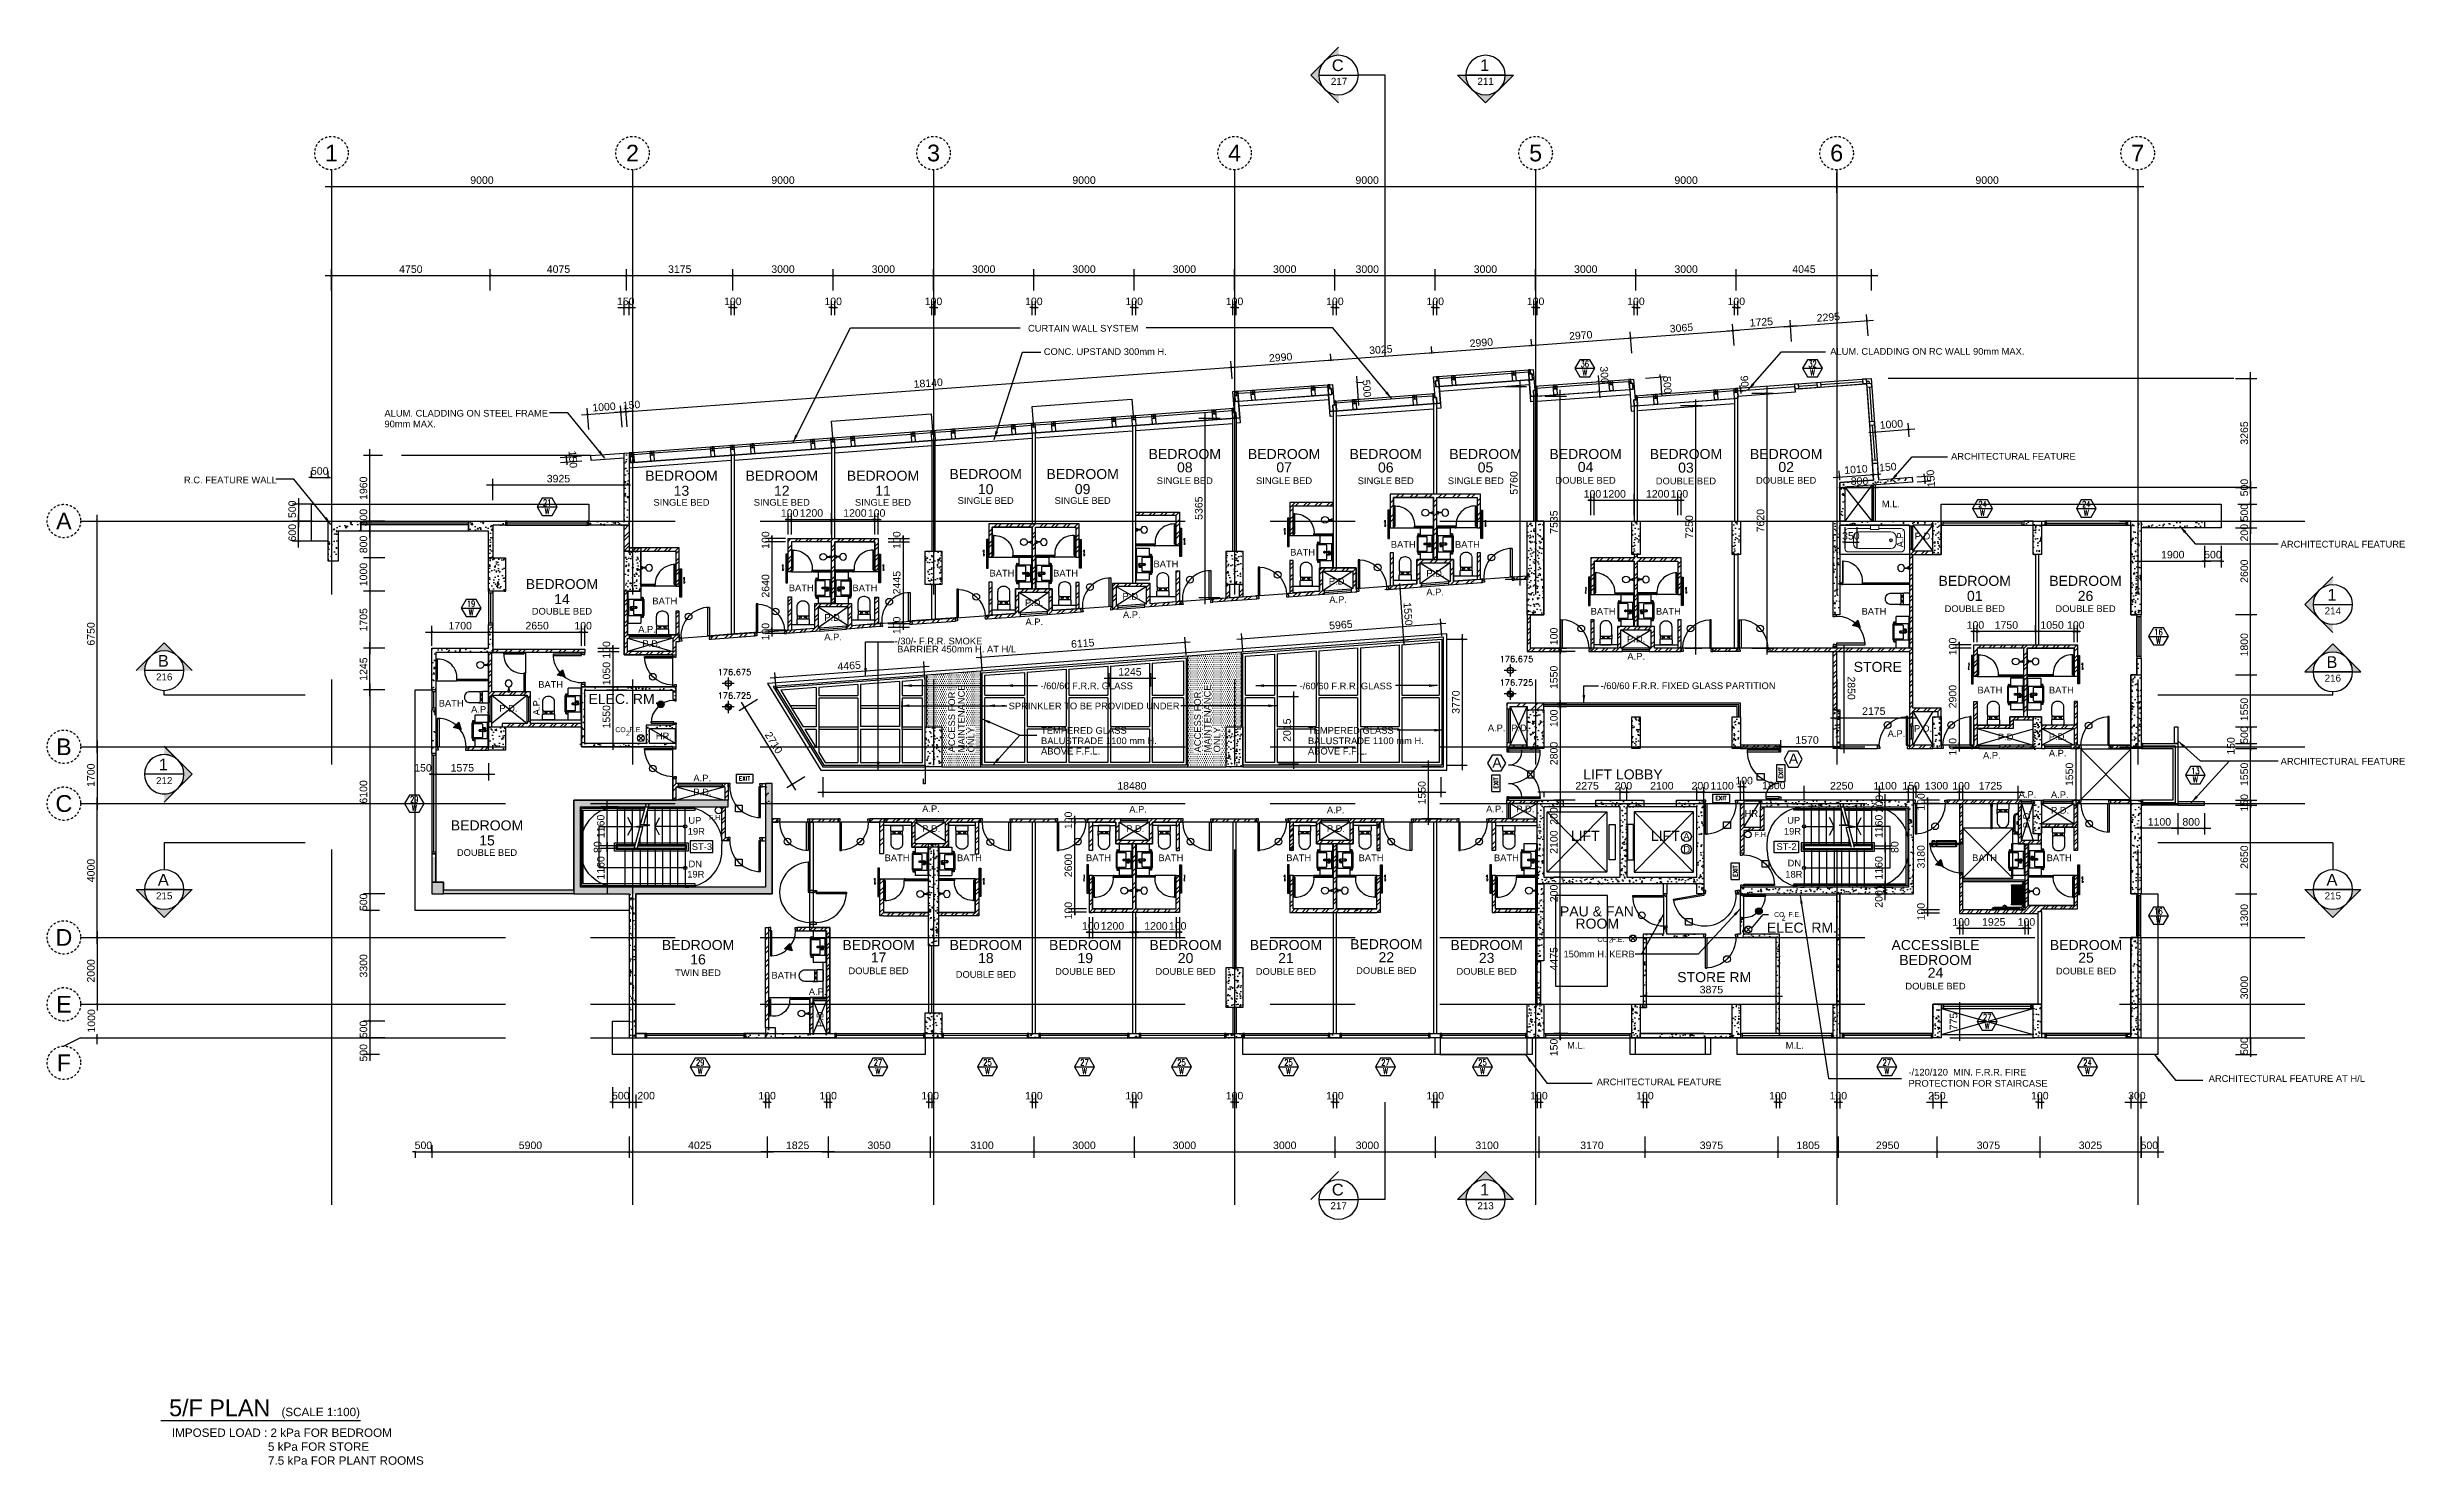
# Model space of a CAD drawing. Header units: millimetres. Extents: x 0 to 70486, y 148 to 42536.
import ezdxf
from ezdxf.enums import TextEntityAlignment as Align

# ---------------------------------------------------------------- set-up
doc = ezdxf.new("R2010")
doc.units = ezdxf.units.MM
doc.linetypes.add('CENTERX2', pattern=[101.6, 63.5, -12.7, 12.7, -12.7])
doc.linetypes.add('DASHDOT', pattern=[25.4, 12.7, -6.35, 0, -6.35])
doc.layers.get('Defpoints').update_dxf_attribs({"color": 8})
for name, color, linetype in [('above', 8, 'Continuous'), ('Architectural Features', 8, 'Continuous'), ('arrow', 8, 'Continuous'), ('ATRIUM ART PLATFORM', 8, 'Continuous'), ('ATRIUM WALL STRUCTURE', 8, 'Continuous'), ('CANOPY', 8, 'Continuous'), ('channel', 8, 'Continuous'), ('Default', 8, 'Continuous'), ('DLN020__', 8, 'DASHDOT'), ('DLN032__', 8, 'Continuous'), ('DLN314__', 8, 'Continuous'), ('DLN315__', 8, 'Continuous'), ('Door', 8, 'Continuous'), ('Dry Wall', 8, 'Continuous'), ('FP - BUILDIN FURNITURE', 8, 'Continuous'), ('FS', 8, 'Continuous'), ('FSD', 8, 'Continuous'), ('GBP A.P.', 8, 'Continuous'), ('GBP Dim', 8, 'Continuous'), ('GBP Text 200', 8, 'Continuous'), ('GBP Text 250', 8, 'Continuous'), ('GBP_MARKS', 8, 'Continuous'), ('GLASS GRID', 8, 'Continuous'), ('grid', 8, 'CENTERX2'), ('hatch', 8, 'Continuous'), ('Kerb', 8, 'Continuous'), ('LEVEL', 8, 'Continuous'), ('Lift', 8, 'Continuous'), ('LP-Furn built-in', 8, 'Continuous'), ('LP-Furn built-in 2', 8, 'Continuous'), ('LP-Sanitary', 8, 'Continuous'), ('LP-Sanitary2', 8, 'Continuous'), ('LP-WC', 8, 'Continuous'), ('metal louvres', 8, 'Continuous'), ('OMITTED-11', 8, 'Continuous'), ('PD', 8, 'Continuous'), ('PD DOOR', 8, 'Continuous'), ('PLINTH', 8, 'Continuous'), ('RCP_text', 8, 'Continuous'), ('SMOKE BARRIER', 8, 'Continuous'), ('STAIR', 8, 'Continuous'), ('STEEL', 8, 'Continuous'), ('TEXT', 8, 'Continuous'), ('TEXT Ref', 8, 'Continuous'), ('UFA CALCULATION', 8, 'Continuous'), ('VOID HATCH', 8, 'Continuous'), ('WALL-NEW', 8, 'Continuous'), ('WALL-STRUCTURE', 8, 'Continuous'), ('WINDOW', 8, 'Continuous'), ('Window Mark', 8, 'Continuous'), ('WINDOW-MULLION', 8, 'Continuous'), ('zzz-room mix', 8, 'Continuous')]:
    doc.layers.add(name, color=color, linetype=linetype)
doc.layers.add('LP-furn loose', color=8, linetype='Continuous', lineweight=0)
doc.layers.add('LP-Nonplot', color=8, linetype='Continuous', plot=False)
doc.styles.add('BH', font='arial.ttf')
doc.styles.add('ROMANS', font='romans.shx')
doc.styles.get("Standard").update_dxf_attribs({"font": 'arial.ttf'})
doc.styles.add('SWIS721LT450', font='swissl.ttf')
doc.styles.add('SWIS721LT750', font='swissl.ttf')
doc.dimstyles.new('200 GBP', dxfattribs={"dimscale": 1.5, "dimtxt": 150, "dimasz": 50, "dimexe": 125, "dimexo": 50, "dimgap": 50, "dimtad": 1, "dimdec": 0, "dimzin": 0, "dimdsep": 46, "dimtxsty": 'BH', "dimblk": 'ARCHTICK', "dimcen": 0.09, "dimdle": 125, "dimclrd": 9, "dimclre": 9, "dimclrt": 1, "dimadec": 0, "dimazin": 0, "dimtfac": 1, "dimtdec": 0, "dimtix": 1, "dimtmove": 2, "dimatfit": 3, "dimldrblk": 'ARCHTICK', "dimfxl": 300, "dimfxlon": 1, "dimtolj": 1, "dimtzin": 0, "dimarcsym": 0})
doc.dimstyles.get("Standard").update_dxf_attribs({"dimtxt": 0.18, "dimasz": 0.18, "dimexe": 0.18, "dimexo": 0.0625, "dimgap": 0.09, "dimtad": 0, "dimtih": 1, "dimtoh": 1, "dimdec": 4, "dimzin": 0, "dimdsep": 46, "dimtxsty": 'Standard', "dimcen": 0.09, "dimadec": 0, "dimazin": 0, "dimtfac": 1, "dimtdec": 4, "dimtofl": 0, "dimtmove": 0, "dimatfit": 3, "dimfxl": 1, "dimtolj": 1, "dimtzin": 0, "dimarcsym": 0})
pattern_1 = [(45, (1389.7, 9637.85), (-202.0558, 202.0558), []), (45, (1524.4, 9637.85), (-202.0558, 202.0558), [])]
pattern_2 = [(50, (35989.77, 16687.85), (364.3693, -31.878), [38.1, -419.1]), (355, (35989.77, 16687.85), (-70.486, 382.113), [30.48, -335.28]), (100.451, (36020.13, 16685.2), (293.885, 350.2334), [32.38, -356.18]), (46.1842, (35989.77, 16789.45), (542.158, -84.085), [57.15, -628.65]), (96.6356, (36034.95, 16782.45), (474.808, 494.851), [48.57, -534.27]), (351.184, (35989.77, 16789.45), (474.81, 494.85), [45.72, -502.92]), (21, (36040.57, 16764.05), (303.23, -204.531), [38.1, -419.1]), (326, (36040.57, 16764.05), (123.604, 368.376), [30.48, -335.28]), (71.4514, (36065.84, 16747), (426.833, 163.846), [32.38, -356.18]), (37.5, (35989.77, 16687.85), (6.1772, 169.1101), [0, -331.216, 0, -340.36, 0, -336.55]), (7.5, (35989.77, 16687.85), (133.6393, 200.3611), [0, -194.056, 0, -323.596, 0, -128.27]), (327.5, (35876.48, 16687.85), (271.1812, -11.4575), [0, -127, 0, -396.24, 0, -525.78]), (317.5, (35825.68, 16687.85), (296.2584, 50.853), [0, -165.1, 0, -263.144, 0, -373.38])]
pattern_3 = [(50, (-580552.97, 738548.02), (286.904073, -25.100854), [30, -330]), (355, (-580552.97, 738548.02), (-55.50053, 300.87685), [24, -264]), (100.4514, (-580529.06, 738545.93), (231.40375, 275.77582), [25.49608, -280.456845]), (46.1842, (-580552.97, 738628.02), (426.89642, -66.2076), [45, -495]), (96.6356, (-580517.4, 738622.5), (373.86508, 389.64715), [38.24412, -420.6852]), (351.1842, (-580552.97, 738628), (373.86478, 389.64744), [36, -396]), (21, (-580512.97, 738608.02), (238.76282, -161.047556), [30, -330]), (326, (-580512.97, 738608.02), (97.32613, 290.06002), [24, -264]), (71.4514, (-580493.08, 738594.6), (336.08905, 129.0122), [25.49608, -280.456845]), (37.5, (-580552.97, 738548.02), (4.863942, 133.157542), [0, -260.8, 0, -268, 0, -265]), (7.5, (-580552.97, 738548.02), (105.227815, 157.764685), [0, -152.8, 0, -254.8, 0, -101]), (327.5, (-580642.17, 738548.02), (213.528974, -9.021949), [0, -100, 0, -312, 0, -414]), (317.5, (-580682.17, 738548.02), (233.274468, 40.041993), [0, -130, 0, -207.2, 0, -294])]
pattern_4 = [(50, (-580552.97, 738548.02), (358.63009, -31.37607), [37.5, -412.5]), (355, (-580552.97, 738548.02), (-69.37567, 376.09607), [30, -330]), (100.4514, (-580523.1, 738545.4), (289.25469, 344.71977), [31.8701, -350.57106]), (46.1842, (-580552.97, 738648), (533.62052, -82.7595), [56.25, -618.75]), (96.6356, (-580508.5, 738641.1), (467.33135, 487.05894), [47.80514, -525.8565]), (351.1842, (-580553, 738648), (467.33097, 487.0593), [45, -495]), (21, (-580502.97, 738623.02), (298.45353, -201.309445), [37.5, -412.5]), (326, (-580502.97, 738623.02), (121.65767, 362.57502), [30, -330]), (71.4514, (-580478.1, 738606.24), (420.11131, 161.26525), [31.8701, -350.57106]), (37.5, (-580552.97, 738548.02), (6.079928, 166.446927), [0, -326, 0, -335, 0, -331.25]), (7.5, (-580552.97, 738548.02), (131.53477, 197.205856), [0, -191, 0, -318.5, 0, -126.25]), (327.5, (-580664.47, 738548.02), (266.911218, -11.277436), [0, -125, 0, -390, 0, -517.5]), (317.5, (-580714.47, 738548.02), (291.593085, 50.05249), [0, -162.5, 0, -259, 0, -367.5])]
pattern_5 = [(50, (-577662.27, 755268.1), (364.36934, -31.87817), [38.1, -419.1]), (355, (-577662.27, 755268.1), (-70.48565, 382.11329), [30.48, -335.28]), (100.451, (-577631.9, 755265.43), (293.885, 350.23338), [32.38, -356.18]), (46.1842, (-577662.27, 755369.7), (542.15808, -84.08466), [57.15, -628.65]), (96.6356, (-577617.1, 755362.7), (474.80847, 494.8511), [48.57, -534.27]), (351.184, (-577662.3, 755369.7), (474.8092, 494.85024), [45.72, -502.92]), (21, (-577611.47, 755344.3), (303.22976, -204.53104), [38.1, -419.1]), (326, (-577611.47, 755344.3), (123.60406, 368.37593), [30.48, -335.28]), (71.4514, (-577586.2, 755327.24), (426.83298, 163.84572), [32.38, -356.18]), (37.5, (-577662.27, 755268.09), (6.177207, 169.110078), [0, -331.216, 0, -340.36, 0, -336.55]), (7.5, (-577662.27, 755268.09), (133.639325, 200.36115), [0, -194.056, 0, -323.596, 0, -128.27]), (327.5, (-577775.56, 755268.09), (271.18119, -11.457488), [0, -127, 0, -396.24, 0, -525.78]), (317.5, (-577826.36, 755268.1), (296.25836, 50.85298), [0, -165.1, 0, -263.144, 0, -373.38])]
pattern_6 = [(50, (-580552.97, 738548.02), (430.35611, -37.65128), [45, -495]), (355, (-580552.97, 738548), (-83.2508, 451.31528), [36, -396]), (100.4514, (-580517.1, 738544.9), (347.10563, 413.66373), [38.24411, -420.68527]), (46.1842, (-580552.97, 738668), (640.34463, -99.3114), [67.5, -742.5]), (96.6356, (-580499.6, 738659.74), (560.79762, 584.47072), [57.36617, -631.0278]), (351.1842, (-580553, 738668), (560.79717, 584.47116), [54, -594]), (21, (-580492.97, 738638.02), (358.14423, -241.57133), [45, -495]), (326, (-580492.97, 738638), (145.9892, 435.09003), [36, -396]), (71.4514, (-580463.13, 738617.9), (504.13358, 193.5183), [38.24411, -420.68527]), (37.5, (-580552.97, 738548.02), (7.295913, 199.736312), [0, -391.2, 0, -402, 0, -397.5]), (7.5, (-580552.97, 738548.02), (157.841722, 236.647027), [0, -229.2, 0, -382.2, 0, -151.5]), (327.5, (-580686.77, 738548.02), (320.293462, -13.532923), [0, -150, 0, -468, 0, -621]), (317.5, (-580746.77, 738548.02), (349.9117, 60.06299), [0, -195, 0, -310.8, 0, -441])]
pattern_7 = [(50, (-580552.97, 738548.02), (430.35611, -37.65128), [45, -495]), (355, (-580552.97, 738548), (-83.2508, 451.31528), [36, -396]), (100.4514, (-580517.1, 738544.9), (347.10563, 413.66373), [38.24411, -420.68527]), (46.1842, (-580552.97, 738668), (640.34463, -99.3114), [67.5, -742.5]), (96.6356, (-580499.6, 738659.74), (560.79762, 584.47072), [57.36617, -631.0278]), (351.1842, (-580553, 738668), (560.79717, 584.47116), [54, -594]), (21, (-580492.97, 738638.02), (358.14423, -241.57133), [45, -495]), (326, (-580492.97, 738638), (145.9892, 435.09003), [36, -396]), (71.4514, (-580463.13, 738617.9), (504.13358, 193.5183), [38.24411, -420.68527]), (37.5, (-580552.97, 738548.02), (7.295913, 199.736312), [0, -391.2, 0, -402, 0, -397.5]), (7.5, (-580552.97, 738548.02), (157.841722, 236.647027), [0, -229.2, 0, -382.2, 0, -151.5]), (327.5, (-580686.77, 738548.02), (320.293462, -13.532923), [0, -150, 0, -468, 0, -621]), (317.5, (-580746.77, 738548.02), (349.9117, 60.06299), [0, -195, 0, -310.8, 0, -441])]
pattern_8 = [(50, (-580552.97, 738548.02), (430.35611, -37.65128), [45, -495]), (355, (-580552.97, 738548), (-83.2508, 451.31528), [36, -396]), (100.4514, (-580517.1, 738544.9), (347.10563, 413.66373), [38.24411, -420.68527]), (46.1842, (-580552.97, 738668), (640.34463, -99.3114), [67.5, -742.5]), (96.6356, (-580499.6, 738659.74), (560.79762, 584.47072), [57.36617, -631.0278]), (351.1842, (-580553, 738668), (560.79717, 584.47116), [54, -594]), (21, (-580492.97, 738638.02), (358.14423, -241.57133), [45, -495]), (326, (-580492.97, 738638), (145.9892, 435.09003), [36, -396]), (71.4514, (-580463.13, 738617.9), (504.13358, 193.5183), [38.24411, -420.68527]), (37.5, (-580552.97, 738548.02), (7.295913, 199.736312), [0, -391.2, 0, -402, 0, -397.5]), (7.5, (-580552.97, 738548.02), (157.841722, 236.647027), [0, -229.2, 0, -382.2, 0, -151.5]), (327.5, (-580686.77, 738548.02), (320.293462, -13.532923), [0, -150, 0, -468, 0, -621]), (317.5, (-580746.77, 738548.02), (349.9117, 60.06299), [0, -195, 0, -310.8, 0, -441])]
pattern_9 = [(45, (322171.65, -92979.3), (-159.09903, 159.09903), []), (45, (322277.71, -92979.3), (-159.09903, 159.09903), [])]
pattern_10 = [(45, (323362.36, -76159.32), (-202.05576, 202.05576), []), (45, (323497.06, -76159.32), (-202.05576, 202.05576), [])]
pattern_11 = [(50, (322171.65, -92979.3), (430.3561, -37.6513), [45, -495]), (355, (322171.65, -92979.3), (-83.2508, 451.3153), [36, -396]), (100.4514, (322207.5, -92982.44), (347.10563, 413.6637), [38.2441, -420.68527]), (46.1842, (322171.65, -92859.3), (640.3446, -99.3114), [67.5, -742.5]), (96.6356, (322225, -92867.6), (560.7976, 584.4707), [57.3662, -631.0278]), (351.1842, (322171.65, -92859.3), (560.7972, 584.4712), [54, -594]), (21, (322231.65, -92889.3), (358.14423, -241.57133), [45, -495]), (326, (322231.65, -92889.3), (145.9892, 435.09), [36, -396]), (71.4514, (322261.5, -92909.43), (504.1336, 193.5183), [38.2441, -420.68527]), (37.5, (322171.65, -92979.3), (7.29591, 199.73631), [0, -391.2, 0, -402, 0, -397.5]), (7.5, (322171.65, -92979.3), (157.84172, 236.64703), [0, -229.2, 0, -382.2, 0, -151.5]), (327.5, (322037.85, -92979.3), (320.29346, -13.53292), [0, -150, 0, -468, 0, -621]), (317.5, (321977.85, -92979.3), (349.9117, 60.063), [0, -195, 0, -310.8, 0, -441])]
pattern_12 = [(45, (-1501, -7082.21), (-159.099, 159.099), []), (45, (-1394.93, -7082.21), (-159.099, 159.099), [])]
pattern_13 = [(45, (-1501, -7082.12), (-159.099, 159.099), []), (45, (-1394.93, -7082.12), (-159.099, 159.099), [])]
pattern_14 = [(45, (-1501, -7182.22), (-159.099, 159.099), []), (45, (-1394.93, -7182.22), (-159.099, 159.099), [])]
pattern_15 = [(45, (-1501, -7082.22), (-159.099, 159.099), []), (45, (-1394.93, -7082.22), (-159.099, 159.099), [])]

msp = doc.modelspace()

# ---------------------------------------------------------------- texts
at = {"layer": 'FS', "style": 'BH'}
for p in [(18198, 21838.7), (50744.6, 19522.4)]:
    msp.add_text('HR.', height=200, rotation=0.000042, dxfattribs=at).set_placement(p)
at = {"layer": 'FSD', "char_height": 150, "width": 1512.981, "style": 'SWIS721LT750'}
for s, insert, attachment_point in [('{\\fUnivers|b0|i0|c0|p34;CO  F.E.}', (16986.2, 22052.6), 7), ('{\\fUnivers|b0|i0|c0|p34;2}', (17306.8, 21947.4), 7), ('{\\fUnivers|b0|i0|c0|p34;F.H.}', (19787, 19430.1), 7), ('{\\fUnivers|b0|i0|c0|p34;F.H.}', (51050.5, 18921.5), 7), ('{\\fUnivers|b0|i0|c0|p34;CO  F.E.}', (52435.2, 16524.8), 9), ('{\\fUnivers|b0|i0|c0|p34;2}', (51973.7, 16419.6), 9), ('{\\fUnivers|b0|i0|c0|p34;CO  F.E.}', (46347.3, 15781.1), 7), ('{\\fUnivers|b0|i0|c0|p34;2}', (46686.5, 15768.7), 7)]:
    msp.add_mtext(s, dxfattribs=dict(at, insert=insert, attachment_point=attachment_point))
at = {"layer": 'GBP A.P.', "style": 'BH'}
for rotation, p in [(90.000042, (55497.4, 27842.7)), (0.000042, (38596.7, 25920.8)), (0.000042, (41496.9, 26145.2)), (0.000042, (29511.7, 25254.5)), (0.000042, (32426.7, 25468.3)), (0.000042, (17935.2, 25030.9)), (0.000042, (23496.9, 24801.2)), (0.000042, (47506.5, 24222)), (0.000042, (12938.8, 22634.7)), (89.999958, (14728.4, 22823.2)), (0.000042, (43335.1, 22083.3)), (0.000042, (55287, 21914.3)), (0.000042, (58139.3, 21261.2)), (0.000042, (60106.8, 21327.6)), (0.000042, (19583.8, 20581.6)), (0.000042, (26423.1, 19664.3)), (0.000042, (32614.5, 19645.6)), (0.000042, (38523.7, 19629.4)), (0.000042, (43284.7, 19659.6)), (0.000042, (59204.7, 20090.8)), (0.000042, (60170.4, 20085)), (0.000042, (23033.1, 14195))]:
    msp.add_text('A.P.', height=200, rotation=rotation, dxfattribs=at).set_placement(p, align=Align.CENTER)
at = {"layer": 'GBP Text 200', "style": 'BH'}
for s, height, p in [('CURTAIN WALL SYSTEM ', 200, (29323.8, 34031.9)), ('CONC. UPSTAND 300mm H. ', 200, (29795.9, 33332.3)), ('ALUM. CLADDING ON RC WALL 90mm MAX.', 200, (53308, 33338.5)), ('ALUM. CLADDING ON STEEL FRAME ', 200, (10084, 31490)), ('90mm MAX.', 200, (10084, 31170.2)), ('ARCHITECTURAL FEATURE', 200, (56920.8, 30203)), ('R.C. FEATURE WALL', 200, (4090.4, 29496.3)), ('ARCHITECTURAL FEATURE', 200, (66773.3, 27575.7)), ('-/30/- F.R.R. SMOKE', 200, (25334.5, 24678.5)), (' BARRIER 450mm H. AT H/L', 200, (25334.5, 24436.7)), ('-/60/60 F.R.R. GLASS', 200, (29695.4, 23339.6)), ('-/60/60 F.R.R. GLASS', 200, (37444.3, 23335.6)), ('-/60/60 F.R.R. FIXED GLASS PARTITION', 200, (46441, 23341.9)), ('SPRINKLER TO BE PROVIDED UNDER', 200, (28745.5, 22738.3)), ('TEMPERED GLASS', 200, (29713.8, 22006.3)), ('BALUSTRADE 1100 mm H.', 200, (29713.8, 21696.4)), ('TEMPERED GLASS', 200, (37693.9, 22006.3)), ('BALUSTRADE 1100 mm H.', 200, (37693.9, 21696.4)), ('ABOVE F.F.L.', 200, (29713.8, 21386.5)), ('ABOVE F.F.L.', 200, (37693.9, 21386.5)), ('ARCHITECTURAL FEATURE', 200, (66773.3, 21083.9)), ('ARCHITECTURAL FEATURE', 200, (46325.6, 11498.7)), ('ARCHITECTURAL FEATURE AT H/L', 200, (64621.4, 11598.1)), ('(SCALE 1:100) ', 250, (7004, 1603.6))]:
    msp.add_text(s, height=height, dxfattribs=at).set_placement(p)
for s, p in [('SINGLE BED', (34011.4, 29473)), ('SINGLE BED', (36980, 29473)), ('SINGLE BED', (40019.5, 29470.3)), ('SINGLE BED', (42713.5, 29470.3)), ('DOUBLE BED', (45994.2, 29483.9)), ('DOUBLE BED', (48994.2, 29464.8)), ('DOUBLE BED', (51990.1, 29483.9)), ('SINGLE BED', (18963.3, 28825)), ('SINGLE BED', (21963.3, 28825)), ('SINGLE BED', (24988.7, 28825)), ('SINGLE BED', (28057.6, 28880.2)), ('SINGLE BED', (30957.6, 28880.2)), ('BATH', (37534.6, 27335)), ('BATH', (40543.1, 27568)), ('BATH', (42461.1, 27568)), ('BATH', (28545.9, 26708.7)), ('BATH', (30448.4, 26708.7)), ('BATH', (33447.6, 26985)), ('BATH', (22545.9, 26268.7)), ('BATH', (24448.4, 26268.7)), ('DOUBLE BED', (15390.4, 25570.7)), ('BATH', (18465.5, 25876.7)), ('BATH', (46518, 25567.6)), ('BATH', (48469.7, 25567.6)), ('BATH', (54615.9, 25567.6)), ('DOUBLE BED', (57627.9, 25646.9)), ('DOUBLE BED', (60939.8, 25646.9)), ('BATH', (15053, 23381.5)), ('BATH', (58082.5, 23212.7)), ('BATH', (60217.6, 23212.7)), ('BATH', (12079.6, 22819.8)), ('DOUBLE BED', (13149.9, 18355.7)), ('BATH', (25409.5, 18197.6)), ('BATH', (27573.6, 18197.6)), ('BATH', (31430.8, 18197.6)), ('BATH', (33594.9, 18197.6)), ('BATH', (37417.1, 18197.6)), ('BATH', (39581.2, 18197.6)), ('BATH', (43626.8, 18197.6)), ('BATH', (57922.7, 18198)), ('BATH', (60151.5, 18197.6)), ('TWIN BED', (19459.5, 14760.5)), ('BATH', (22027.3, 14687.3)), ('DOUBLE BED', (24856.9, 14819)), ('DOUBLE BED', (28064.2, 14710.8)), ('DOUBLE BED', (31035.1, 14800.8)), ('DOUBLE BED', (34035.1, 14800.8)), ('DOUBLE BED', (37035.1, 14800.8)), ('DOUBLE BED', (40035.1, 14825.7)), ('DOUBLE BED', (43035.1, 14804.3)), ('DOUBLE BED', (60955, 14811.3)), ('DOUBLE BED', (56455, 14361.3))]:
    msp.add_text(s, height=200, dxfattribs=at).set_placement(p, align=Align.CENTER)
for s, rotation, p in [('MAINTENANCE', 90, (27432.6, 21448.7)), ('MAINTENANCE', 90, (34782.6, 21448.7)), ('ACCESS FOR', 90, (27143.1, 21448.7)), ('ACCESS FOR', 90, (34493.1, 21448.7)), ('ONLY', 90, (27722.1, 21448.7)), ('ONLY', 90, (35072.1, 21448.7)), ('150mm H. KERB', 360, (45333.3, 15319.1))]:
    msp.add_text(s, height=200, rotation=rotation, dxfattribs=at).set_placement(p)
at = {"layer": 'GBP Text 200', "attachment_point": 1, "style": 'BH'}
for s, insert, char_height, width in [('-/120/120  MIN. F.R.R. FIRE PROTECTION FOR STAIRCASE', (55646.6, 11988.3), 200, 4574.274), ('IMPOSED LOAD : 2 kPa FOR BEDROOM\\P^I^I         5 kPa FOR STORE\\P^I^I         7.5 kPa FOR PLANT ROOMS', (3727.7, 1235), 250, 10730.1)]:
    msp.add_mtext(s, dxfattribs=dict(at, insert=insert, char_height=char_height, width=width))
at = {"layer": 'GBP Text 250', "style": 'BH'}
for s, p in [('BEDROOM', (34011.4, 30220.9)), ('BEDROOM', (36980, 30220.9)), ('BEDROOM', (40019.5, 30220.9)), ('BEDROOM', (43001.2, 30220.9)), ('BEDROOM', (45994.2, 30220.9)), ('BEDROOM', (48994.2, 30220.9)), ('BEDROOM', (51990.1, 30220.9)), ('BEDROOM', (18963.3, 29572.1)), ('BEDROOM', (21963.3, 29572.1)), ('BEDROOM', (24988.7, 29572.1)), ('BEDROOM', (28057.6, 29622.1)), ('BEDROOM', (30957.6, 29622.1)), ('08', (34011.4, 29823)), ('07', (36980, 29823)), ('06', (40019.5, 29820.3)), ('05', (43001.2, 29820.3)), ('04', (45994.2, 29833.9)), ('03', (48994.2, 29814.8)), ('02', (51990.1, 29833.9)), ('13', (18963.3, 29122.1)), ('12', (21963.3, 29122.1)), ('11', (24988.7, 29122.1)), ('10', (28057.6, 29172.1)), ('09', (30957.6, 29172.1)), ('BEDROOM', (15390.4, 26332.8)), ('14', (15390.4, 25882.8)), ('BEDROOM', (57627.9, 26429.1)), ('01', (57627.9, 25979.1)), ('BEDROOM', (60939.8, 26429.1)), ('26', (60939.8, 25979.1)), ('STORE', (54730, 23856.8)), ('ELEC. RM.', (17230.6, 22898.2)), ('LIFT LOBBY', (47111.2, 20641.6)), ('BEDROOM', (13149.9, 19117.7)), ('LIFT', (45981.4, 18805.5)), ('LIFT', (48379.7, 18805.5)), ('15', (13149.9, 18667.7)), ('PAU & FAN ', (46391.5, 16545.7)), ('ROOM', (46342.4, 16180.1)), ('ELEC. RM.', (52464, 16060.4)), ('BEDROOM', (19459.5, 15541.2)), ('BEDROOM', (24856.9, 15541.2)), ('BEDROOM', (28064.2, 15541.2)), ('BEDROOM', (31035.1, 15541.2)), ('BEDROOM', (34035.1, 15541.2)), ('BEDROOM', (37035.1, 15541.2)), ('BEDROOM', (40035.1, 15566.1)), ('BEDROOM', (43035.1, 15541.2)), ('ACCESSIBLE', (56455, 15541.2)), ('BEDROOM', (60955, 15541.2)), ('16', (19459.5, 15110.5)), ('17', (24856.9, 15169)), ('18', (28064.2, 15150.8)), ('19', (31035.1, 15150.8)), ('20', (34035.1, 15150.8)), ('21', (37035.1, 15150.8)), ('22', (40035.1, 15175.7)), ('23', (43035.1, 15154.3)), ('STORE RM', (49839.1, 14580.7)), ('BEDROOM', (56455, 15091.2)), ('24', (56455, 14711.3)), ('25', (60955, 15161.3))]:
    msp.add_text(s, height=300, dxfattribs=at).set_placement(p, align=Align.CENTER)
msp.add_text('5/F PLAN ', height=500, dxfattribs=at).set_placement((3645.5, 1602.6))
at = {"layer": 'GBP_MARKS', "width": 888.004, "attachment_point": 2, "style": 'BH'}
for s, insert, char_height in [('\\P{\\H0.84x;217}', (38623.5, 42035.8), 250), ('C', (38584, 42170.4), 350), ('\\P{\\H0.84x;211}', (43003.3, 42035.7), 250), ('1', (42976.6, 42170.4), 350), ('1', (68307.3, 26338.1), 350), ('\\P{\\H0.84x;214}', (68334, 26203.4), 250), ('B', (3473.1, 24362.5), 350), ('B', (68307.2, 24326.8), 350), ('\\P{\\H0.84x;216}', (3499.8, 24227.9), 250), ('\\P{\\H0.84x;216}', (68333.9, 24192.2), 250), ('1', (3473.1, 21262.4), 350), ('\\P{\\H0.84x;212}', (3499.8, 21127.8), 250), ('A', (3473.2, 17818.3), 350), ('A', (68307.3, 17818.3), 350), ('\\P{\\H0.84x;215}', (3499.9, 17683.7), 250), ('\\P{\\H0.84x;215}', (68334, 17683.7), 250), ('C', (38584, 8552), 350), ('1', (42976.6, 8552), 350), ('\\P{\\H0.84x;217}', (38610.7, 8417.3), 250), ('\\P{\\H0.84x;213}', (43003.3, 8417.3), 250)]:
    msp.add_mtext(s, dxfattribs=dict(at, insert=insert, char_height=char_height))
at = {"layer": 'metal louvres', "style": 'BH'}
for p in [(55121.7, 28780.6), (45711.9, 12588.7), (52246.8, 12588.6)]:
    msp.add_text('M.L.', height=200, rotation=0.000042, dxfattribs=at).set_placement(p, align=Align.CENTER)
at = {"layer": 'TEXT', "style": 'BH'}
for p in [(56104.4, 27815.9), (41504.8, 26702.9), (32419.8, 26015.8), (38589.8, 26468.2), (23504.8, 25382.9), (29504.8, 25822.9), (18066.9, 24601.7), (47504.8, 24743.5), (13788.3, 22665.6), (44040.5, 22083.3), (56083.2, 22064.3), (58588.3, 21811.8), (60114.7, 21818.5), (19591.7, 20165.2), (44190.5, 19658.3), (26428.9, 19073), (32528.9, 19073), (38528.9, 19073)]:
    msp.add_text('P.D.', height=200, dxfattribs=at).set_placement(p, align=Align.CENTER)
for s, p in [('HR.', (18197.5, 21839.9)), ('19R', (19152, 18989.9)), ('UP', (19171, 19315.6)), ('HR.', (50746.6, 19525.6)), ('19R', (51922.6, 18992.2)), ('UP', (52019.8, 19321.4)), ('ST-3', (19273.4, 18530.8)), ('ST-2', (51699.8, 18534.6)), ('19R', (19136.2, 17708)), ('DN', (19174.3, 18015.6)), ('18R', (51963.7, 17704.4)), ('DN', (52032.3, 18041))]:
    msp.add_text(s, height=200, dxfattribs=at).set_placement(p)
for rotation, p in [(0.000042, (60180.2, 19618.8)), (90.000042, (59278.1, 19453.4)), (90, (23204.1, 13509.7))]:
    msp.add_text('P.D.', height=200, rotation=rotation, dxfattribs=at).set_placement(p, align=Align.CENTER)
at = {"layer": 'TEXT Ref', "style": 'BH'}
for s, p in [('A', (48915.7, 18841.7)), ('D', (48916.6, 18452.2))]:
    msp.add_text(s, height=200, dxfattribs=at).set_placement(p)

# ---------------------------------------------------------------- blocks, each defined once
blk = doc.blocks.new('DR1CL2')
at = {"layer": 'Door'}
for p, q in [((50, 0), (0, 0)), ((0, 0), (0, -75)), ((50, 0), (50, -50)), ((0, -75), (0, -100)), ((62.5, -100), (0, -100)), ((62.5, -50), (50, -50)), ((62.5, -50), (62.5, -100))]:
    blk.add_line(p, q, dxfattribs=at)
blk = doc.blocks.new('DR1CD')
at = {"layer": 'Door'}
for p, q in [((0, 1), (45, 1)), ((0, 1), (0, 0)), ((45, 0), (45, 1)), ((0, 0), (45, 0))]:
    blk.add_line(p, q, dxfattribs=at)
blk = doc.blocks.new('DR1CM')
at = {"layer": 'Door'}
blk.add_arc((0, 0), 1, 0, 90, dxfattribs=at)
blk = doc.blocks.new('DR1CR2')
at = {"layer": 'Door'}
for p, q in [((-50, 0), (-50, -50)), ((-50, 0), (0, 0)), ((0, 0), (0, -75)), ((-62.5, -50), (-50, -50)), ((-62.5, -50), (-62.5, -100)), ((-62.5, -100), (0, -100)), ((0, -75), (0, -100))]:
    blk.add_line(p, q, dxfattribs=at)
blk = doc.blocks.new('door')
at = {"layer": 'DLN315__', "xscale": -915, "yscale": 915, "zscale": 915, "rotation": 4.0455638838921e-10}
blk.add_blockref('DR1CM', (3736, 37037), dxfattribs=at)
at = {"layer": 'DLN315__', "xscale": -1, "yscale": 915}
blk.add_blockref('DR1CD', (3736, 37037), dxfattribs=at)
at = {"layer": 'DLN315__', "xscale": -1}
for name, p in [('DR1CR2', (2771, 37037)), ('DR1CL2', (3786, 37037))]:
    blk.add_blockref(name, p, dxfattribs=at)
blk = doc.blocks.new('Door 850')
for p, q in [((38291, 34987), (38291, 35837)), ((38291, 35837), (38336, 35837)), ((38336, 35837), (38336, 34987)), ((38241, 34987), (38241, 34912)), ((38291, 34987), (38241, 34987)), ((38241, 34912), (38241, 34887)), ((38303, 34887), (38241, 34887)), ((38291, 34987), (38291, 34937)), ((38336, 34987), (38291, 34987)), ((38303, 34937), (38291, 34937)), ((38303, 34937), (38303, 34887)), ((39128, 34937), (39141, 34937)), ((39128, 34937), (39128, 34887)), ((39128, 34887), (39191, 34887)), ((39141, 34987), (39141, 34937)), ((39141, 34987), (39191, 34987)), ((39191, 34987), (39191, 34912)), ((39191, 34912), (39191, 34887))]:
    blk.add_line(p, q)
blk.add_arc((38291, 34987), 850, 359.99995, 89.99772)
blk = doc.blocks.new('ELEX')
at = {"layer": 'DLN032__'}
for p, q in [((0.5, 0), (-0.5, 0)), ((0, 0.5), (0, -0.5))]:
    blk.add_line(p, q, dxfattribs=at)
blk.add_circle((0, 0), 0.25, dxfattribs=at)
at = {"layer": 'DLN032__', "style": 'ROMANS'}
blk.add_attdef('ELEX', (0.26, 0.35), '', height=0.5, dxfattribs=at)
blk = doc.blocks.new('FSEX-V01')
for p, q in [((0, 300), (0, 0)), ((0, 300), (600, 300)), ((0, 0), (600, 0)), ((600, 300), (600, 0))]:
    blk.add_line(p, q)
at = {"style": 'ROMANS'}
blk.add_text('EXIT', height=150, dxfattribs=at).set_placement((300, 150), align=Align.MIDDLE)
blk = doc.blocks.new('pln_toilet')
for p, q in [((-170, -306), (-170, -172)), ((-78, -227), (-78, -256)), ((-45, -227), (-45, -256)), ((45, -227), (45, -256)), ((78, -227), (78, -256)), ((175, -306), (175, -165))]:
    blk.add_line(p, q)
for points in [[(180, -30), (180, -149, -0.414214), (150, -179), (-150, -179, -0.414214), (-180, -149), (-180, -30, -0.414214), (-150, 0), (150, 0, -0.414214)], [(175, -306), (175, -545, -0.424695), (14, -715), (-8, -715, -0.423698), (-170, -545), (-170, -306, -0.414214), (-120, -256), (125, -256, -0.414214)]]:
    blk.add_lwpolyline(points, format="xyb", close=True)
for points in [[(-102, -256), (-102, -179)], [(103, -179), (103, -256)]]:
    blk.add_lwpolyline(points)
for centre in [(-62, -227), (61, -227)]:
    blk.add_arc(centre, 16.6, 0, 180)
blk = doc.blocks.new('SEANNOT_GROUP2')
at = {"layer": 'Default'}
blk.add_line((82, 351), (82, 318), dxfattribs=at)
blk = doc.blocks.new('SEANNOT_GROUP3')
at = {"layer": 'Default'}
blk.add_line((100, 335), (64, 335), dxfattribs=at)
blk = doc.blocks.new('ghtfdgd')
at = {"layer": 'LP-Sanitary'}
for p, q in [((79214, -115040), (79218, -114995)), ((79217, -115028), (79214, -115040)), ((79217, -115040), (79214, -115040)), ((79216, -115019), (79216, -115006)), ((79216, -115006), (79217, -115006)), ((79220, -114995), (79217, -115028)), ((79217, -115184), (79217, -115028)), ((79219, -115183), (79217, -115184)), ((79217, -115184), (79264, -115184)), ((79220, -114995), (79218, -114995)), ((79219, -115183), (79220, -114995)), ((79262, -115183), (79219, -115183)), ((79261, -114995), (79220, -114995)), ((79225, -115155), (79225, -115173)), ((79255, -115154), (79226, -115154)), ((79255, -115154), (79226, -115154)), ((79226, -115174), (79255, -115174)), ((79231, -114979), (79250, -114979)), ((79231, -114994), (79231, -114980)), ((79250, -114994), (79231, -114994)), ((79239, -114994), (79239, -114995)), ((79242, -114995), (79242, -114994)), ((79251, -114980), (79251, -114994)), ((79256, -115173), (79256, -115155)), ((79263, -114995), (79261, -114995)), ((79261, -114995), (79262, -115183)), ((79264, -115028), (79261, -114995)), ((79262, -115183), (79264, -115184)), ((79263, -114995), (79289, -114997)), ((79263, -114995), (79267, -115040)), ((79264, -115028), (79267, -115040)), ((79264, -115028), (79264, -115184)), ((79267, -115040), (79264, -115040)), ((79289, -115038), (79267, -115040)), ((79289, -115038), (79289, -114997)), ((79291, -115009), (79291, -115001)), ((79291, -115010), (79291, -115009)), ((79311, -115018), (79291, -115010)), ((79291, -115044), (79291, -115010)), ((79291, -115010), (79291, -115010)), ((79291, -115010), (79310, -115019)), ((79291, -115010), (79291, -115010)), ((79291, -115010), (79291, -115010)), ((79291, -115010), (79291, -115044)), ((79291, -115044), (79310, -115036)), ((79291, -115045), (79311, -115037)), ((79291, -115045), (79291, -115044)), ((79310, -115019), (79311, -115019)), ((79310, -115036), (79311, -115036)), ((79311, -115018), (79315, -115009)), ((79311, -115019), (79311, -115027)), ((79311, -115036), (79311, -115027)), ((79315, -115011), (79314, -115020)), ((79314, -115020), (79314, -115020)), ((79317, -115050), (79314, -115020)), ((79314, -115029), (79314, -115021)), ((79314, -115021), (79317, -115051)), ((79314, -115029), (79314, -115037)), ((79314, -115037), (79317, -115075)), ((79314, -115037), (79317, -115076)), ((79315, -115011), (79317, -115050)), ((79318, -115050), (79316, -115011)), ((79317, -115003), (79319, -114997)), ((79319, -115045), (79317, -115003)), ((79317, -115050), (79317, -115050)), ((79317, -115051), (79317, -115063)), ((79317, -115075), (79317, -115063)), ((79319, -115051), (79318, -115050)), ((79318, -115052), (79319, -115052)), ((79318, -115063), (79318, -115052)), ((79318, -115063), (79318, -115075)), ((79318, -115075), (79319, -115075)), ((79318, -115076), (79319, -115075)), ((79319, -114997), (79319, -114997)), ((79319, -114997), (79319, -114998)), ((79319, -114998), (79319, -114997)), ((79319, -114998), (79319, -115045)), ((79319, -115045), (79319, -115051)), ((79319, -115075), (79319, -115052)), ((79320, -115045), (79320, -114998)), ((79320, -115052), (79320, -115045)), ((79320, -115052), (79320, -115074)), ((79320, -115052), (79320, -115052)), ((79320, -115074), (79320, -115075))]:
    blk.add_line(p, q, dxfattribs=at)
for centre, radius, start, end in [((79241, -115019), 25, 180, 185.74251), ((79231, -114980), 0.5, 90, 180), ((79231, -114994), 0.5, 180, 270), ((79250, -114980), 0.5, 0, 90), ((79250, -114994), 0.5, 270, 0), ((79280, -115017), 20, 56.8024, 65.16541), ((79280, -115017), 20, 294.83459, 301.61275), ((79530, -115308), 390, 125.92638, 127.88363), ((79511, -115283), 358, 125.84981, 127.98251), ((79291, -115001), 0.2, 127.85265, 180), ((79227, -108854), 6156, 270.59451, 270.81562), ((79234, -109870), 5140, 270.63577, 270.89969), ((79288, -115010), 2.67, 3.1953, 9.33669), ((79291, -115045), 0.2, 180.01397, 293.04704), ((79302, -114993), 0.28, 69.68638, 135.20106), ((79320, -114997), 23.1, 247.12521, 247.49949), ((79339, -115104), 73.6, 112.75714, 112.87481), ((79312, -115021), 1.23, 6.09456, 11.51592), ((79309, -115037), 4.84, 5.24499, 7.19277), ((79311, -115037), 2.83, 5.64545, 8.81471), ((79314, -115009), 0.822, 12.82151, 37.37855), ((79315, -115011), 2.53, 77.49723, 90.78809), ((79315, -115009), 0.509, 38.0096, 78.40522), ((84763, -116562), 5665, 164.02206, 164.08854), ((79314, -115010), 2.18, 358.67427, 36.2852), ((79318, -115051), 0.54, 62.22165, 149.68726), ((79305, -115051), 11.9, 359.62289, 2.1624), ((79313, -115075), 4.12, 356.11976, 1.38136), ((79318, -115075), 0.494, 177.69922, 295.85307), ((79317, -115050), 0.738, 359.2113, 2.9985), ((79316, -115050), 2.38, 342.31294, 353.97204), ((79319, -115075), 0.938, 181.08912, 220.22046), ((79318, -114998), 0.689, 55.95421, 80.13248), ((79319, -114998), 0.8, 0.00654, 61.47672), ((79319, -115052), 0.688, 1.5121, 63.73401), ((79319, -115075), 0.786, 294.19625, 0.49169)]:
    blk.add_arc(centre, radius, start, end, dxfattribs=at)
for centre, major_axis, ratio, start_param, end_param in [((79226, -115155), (1, 0), 0.890286, 1.570796, 3.141593), ((79226, -115155), (-1, 0), 0.992546, 4.712389, 6.283185), ((79226, -115173), (1, 0), 0.992546, 3.141593, 4.712389), ((79255, -115155), (1, 0), 0.890286, 0, 1.570796), ((79255, -115155), (-1, 0), 0.992546, 3.141593, 4.712389), ((79255, -115173), (1, 0), 0.992546, 4.712389, 6.283185), ((79291, -115001), (0.123, -0.158), 0.834595, 2.099205, 3.141593), ((79291, -115001), (0.123, -0.158), 0.834595, 3.141593, 3.165459), ((79291, -115001), (0.2, 0), 0.870233, 1.308042, 3.141593), ((79291, -115009), (0.2, 0), 0.870251, 1.333095, 3.141593), ((79291, -115010), (0.077, 0.836), 0.04975, 4.217846, 5.325586), ((79291, -115010), (0.2, 0), 0.5, 3.141593, 4.712389), ((79291, -115044), (-0.077, 0.836), 0.04975, 2.065339, 3.17308), ((79291, -115044), (0.2, 0), 0.5, 3.141593, 4.712389), ((79302, -114993), (0.117, -0.162), 0.844851, 2.109561, 3.167674), ((79310, -115018), (-0.311, -0.737), 0.21898, 1.092037, 2.210933), ((79310, -115036), (-0.311, 0.737), 0.21898, 2.049556, 3.141593), ((79311, -115018), (-0.309, -0.738), 0.217421, 1.09135, 2.210755), ((79311, -115036), (-0.309, 0.738), 0.217421, 2.050243, 3.169648), ((79310, -115036), (-0.311, 0.737), 0.21898, 3.141593, 3.168451), ((79314, -115021), (-0.782, -0.167), 0.921627, 5.682069, 6.099643), ((79314, -115037), (0.793, 0.106), 0.789486, 3.026004, 3.133916), ((79314, -115021), (-0.794, -0.099), 0.898005, 5.760928, 6.175764), ((79314, -115037), (0.796, 0.077), 0.827125, 3.057559, 3.141593), ((79315, -115010), (0.173, 0.708), 0.018166, 0.444134, 0.918054), ((79315, -115010), (0.412, 0.321), 0.549065, 0.513637, 1.195391), ((79316, -115011), (-0.499, -0.026), 0.868619, 4.118709, 5.82428), ((79317, -115004), (0.961, -0.275), 0.902908, 1.271288, 1.565184), ((79318, -115051), (-0.5, -0.016), 0.857677, 4.139605, 5.842177), ((79318, -115051), (-0.5, -0.02), 0.273668, 4.356492, 6.23412), ((79318, -115063), (-0.5, 0), 0.5, 0.054498, 1.448623), ((79318, -115075), (-0.494, 0.079), 0.969108, 0.192451, 2.070079), ((79318, -114998), (-0.211, -0.772), 0.117484, 2.694436, 3.141054), ((79318, -114998), (-0.382, -0.703), 0.237912, 2.705017, 3.14394), ((79319, -114998), (-0.8, 0), 0.876594, 3.141494, 4.164132), ((79319, -114998), (-0.382, -0.703), 0.237912, 2.705017, 3.141091), ((79319, -115045), (-0.8, 0), 0.876594, 3.141494, 4.164132)]:
    blk.add_ellipse(centre, major_axis=major_axis, ratio=ratio, start_param=start_param, end_param=end_param, dxfattribs=at)
for points, knots in [([(79291, -115001), (79291, -115001), (79291, -115001), (79291, -115001), (79291, -115001), (79291, -115001), (79291, -115002), (79291, -115003), (79291, -115004), (79291, -115005), (79291, -115006), (79291, -115008), (79291, -115009)], [0, 0, 0, 0, 0.02306, 0.02306, 0.02306, 0.115301, 0.115301, 0.115301, 0.484264, 0.484264, 0.484264, 1, 1, 1, 1]), ([(79291, -115010), (79291, -115010), (79291, -115010), (79291, -115010), (79291, -115010), (79291, -115010)], [0, 0, 0, 0, 0.5, 0.5, 1, 1, 1, 1]), ([(79302, -114993), (79302, -114993), (79302, -114993), (79303, -114993), (79305, -114994), (79308, -114994), (79310, -114995), (79313, -114996), (79316, -114997), (79319, -114997)], [0, 0, 0, 0, 0.051688, 0.051688, 0.051688, 0.494848, 0.494848, 0.494848, 1, 1, 1, 1]), ([(79314, -115020), (79314, -115020), (79313, -115020), (79313, -115020), (79313, -115019), (79313, -115019), (79312, -115019), (79312, -115018), (79311, -115018), (79311, -115018)], [0, 0, 0, 0, 0.25, 0.25, 0.5, 0.5, 0.75, 0.75, 1, 1, 1, 1]), ([(79311, -115019), (79311, -115019), (79311, -115019), (79312, -115019), (79312, -115020), (79313, -115020), (79313, -115020), (79313, -115021), (79313, -115021), (79313, -115021)], [0, 0, 0, 0, 0.25, 0.25, 0.5, 0.5, 0.75, 0.75, 1, 1, 1, 1]), ([(79311, -115036), (79311, -115036), (79311, -115036), (79312, -115036), (79312, -115036), (79313, -115036), (79313, -115036), (79313, -115036), (79313, -115037), (79313, -115037)], [0, 0, 0, 0, 0.25, 0.25, 0.5, 0.5, 0.75, 0.75, 1, 1, 1, 1]), ([(79311, -115037), (79311, -115036), (79311, -115036), (79312, -115036), (79312, -115036), (79312, -115036), (79313, -115036), (79313, -115036), (79313, -115036), (79313, -115036), (79313, -115036), (79313, -115037), (79313, -115037), (79313, -115037)], [0, 0, 0, 0, 0.124812, 0.2213171, 0.3092796, 0.3899271, 0.4711589, 0.5451559, 0.6166529, 0.6889172, 0.7974179, 0.8896188, 0.9816515, 0.9816515, 0.9816515, 0.9816515]), ([(79317, -115003), (79317, -115003), (79317, -115003), (79317, -115004), (79317, -115005), (79316, -115006), (79316, -115007), (79316, -115008), (79315, -115008), (79315, -115009)], [0, 0, 0, 0, 0.131954, 0.131954, 0.131954, 0.659772, 0.659772, 0.659772, 1, 1, 1, 1]), ([(79315, -115009), (79315, -115009), (79315, -115009), (79315, -115009), (79315, -115009), (79315, -115009), (79315, -115009), (79315, -115009)], [0, 0, 0, 0, 0.25, 0.25, 0.5, 0.5, 1, 1, 1, 1]), ([(79315, -115009), (79315, -115009), (79315, -115009), (79315, -115009), (79315, -115009), (79315, -115009)], [0, 0, 0, 0, 0.5, 0.5, 1, 1, 1, 1]), ([(79315, -115009), (79315, -115009), (79315, -115009), (79315, -115010), (79315, -115010), (79315, -115010), (79315, -115010), (79315, -115010), (79315, -115010), (79315, -115010), (79315, -115010), (79315, -115011), (79315, -115011), (79315, -115011)], [0, 0, 0, 0, 0.125, 0.125, 0.25, 0.25, 0.375, 0.375, 0.5, 0.5, 0.75, 0.75, 1, 1, 1, 1]), ([(79319, -114997), (79319, -114998), (79319, -114998), (79319, -114998), (79318, -114999), (79318, -115000), (79318, -115001), (79317, -115002), (79317, -115002), (79317, -115003)], [0, 0, 0, 0, 0.095324, 0.095324, 0.095324, 0.707603, 0.707603, 0.707603, 1, 1, 1, 1]), ([(79317, -115050), (79317, -115050), (79317, -115051), (79317, -115051), (79317, -115051), (79317, -115051), (79317, -115051), (79317, -115051)], [0, 0, 0, 0, 0.25, 0.25, 0.5, 0.5, 1, 1, 1, 1]), ([(79317, -115051), (79317, -115051), (79317, -115052), (79317, -115052), (79318, -115052), (79318, -115052)], [0, 0, 0, 0, 0.5, 0.5, 1, 1, 1, 1]), ([(79317, -115075), (79317, -115075), (79317, -115075), (79317, -115075), (79318, -115075), (79318, -115075)], [0, 0, 0, 0, 0.5, 0.5, 1, 1, 1, 1]), ([(79318, -115052), (79318, -115052), (79318, -115052), (79318, -115051), (79318, -115051), (79318, -115051), (79318, -115051), (79318, -115051), (79318, -115051), (79318, -115051)], [0, 0, 0, 0, 0.25, 0.25, 0.5, 0.5, 0.75, 0.75, 1, 1, 1, 1]), ([(79319, -115051), (79319, -115051), (79319, -115051), (79319, -115051), (79319, -115051), (79319, -115051), (79319, -115051), (79319, -115051), (79319, -115051), (79319, -115051), (79319, -115051), (79319, -115051), (79319, -115051), (79319, -115051), (79319, -115051), (79319, -115052), (79319, -115052), (79319, -115052), (79319, -115052), (79319, -115052), (79319, -115052), (79319, -115052), (79319, -115052), (79319, -115052), (79319, -115052), (79319, -115052), (79319, -115052), (79319, -115052), (79319, -115052), (79319, -115052), (79319, -115052)], [0, 0, 0, 0, 0.000034, 0.000034, 0.000034, 0.03445, 0.03445, 0.03445, 0.175251, 0.175251, 0.175251, 0.317196, 0.317196, 0.317196, 0.479622, 0.479622, 0.479622, 0.662074, 0.662074, 0.662074, 0.829132, 0.829132, 0.829132, 0.958486, 0.958486, 0.958486, 0.999966, 0.999966, 0.999966, 1, 1, 1, 1]), ([(79320, -115052), (79320, -115052), (79320, -115052), (79320, -115052), (79320, -115052), (79319, -115052), (79319, -115052), (79319, -115052), (79319, -115052), (79319, -115052)], [0, 0, 0, 0, 0.25, 0.25, 0.5, 0.5, 0.75, 0.75, 1, 1, 1, 1]), ([(79320, -115074), (79320, -115074), (79320, -115075), (79320, -115075), (79320, -115075), (79319, -115075), (79319, -115075), (79319, -115075), (79319, -115075), (79319, -115075)], [0, 0, 0, 0, 0.25, 0.25, 0.5, 0.5, 0.75, 0.75, 1, 1, 1, 1]), ([(79319, -115075), (79319, -115075), (79319, -115075), (79319, -115075), (79319, -115075), (79319, -115075), (79319, -115075), (79319, -115075), (79319, -115075), (79319, -115075), (79319, -115075), (79319, -115075), (79319, -115075), (79319, -115075), (79319, -115075), (79319, -115075), (79319, -115075), (79319, -115075), (79319, -115075)], [0.3296223, 0.3296223, 0.3296223, 0.3296223, 0.4796217, 0.4796217, 0.4796217, 0.6620737, 0.6620737, 0.6620737, 0.829132, 0.829132, 0.829132, 0.9584856, 0.9584856, 0.9584856, 0.9999655, 0.9999655, 0.9999655, 1, 1, 1, 1])]:
    blk.add_open_spline(points, degree=3, knots=knots, dxfattribs=at)
for points, degree in [([(79302, -114993), (79302, -114993), (79302, -114993), (79302, -114993)], 3), ([(79319, -114997), (79316, -114997), (79311, -114995), (79302, -114993)], 3), ([(79314, -115029), (79313, -115028), (79313, -115028), (79312, -115027), (79311, -115027), (79311, -115027)], 5), ([(79318, -115076), (79318, -115076), (79318, -115076), (79318, -115076)], 3)]:
    blk.add_open_spline(points, degree=degree, dxfattribs=at)
at = {"layer": 'LP-Nonplot'}
for name in ['SEANNOT_GROUP3', 'SEANNOT_GROUP2']:
    blk.add_blockref(name, (79159, -115352), dxfattribs=at)
blk = doc.blocks.new('SINK')
at = {"layer": 'LP-Sanitary'}
blk.add_line((-74937, -44774), (-75437, -44774), dxfattribs=at)
blk.add_lwpolyline([(-75437, -44774), (-75437, -45203, 0.414214), (-75417, -45223), (-74957, -45223, 0.414214), (-74937, -45203), (-74937, -44774)], format="xyb", dxfattribs=at)
blk.add_lwpolyline([(-75402, -44941), (-75402, -45183, 0.414117), (-75382, -45203), (-74992, -45203, 0.41431), (-74972, -45183), (-74972, -44941, 0.414117), (-74992, -44921), (-75382, -44921, 0.41431)], format="xyb", close=True, dxfattribs=at)
at = {"layer": 'LP-Furn built-in'}
blk.add_blockref('ghtfdgd', (-154427, 70168), dxfattribs=at)
blk = doc.blocks.new('pln_sink 1100x380')
at = {"ltscale": 1000}
for p, q in [((0, 0), (400, 0)), ((400, 0), (400, -235)), ((460, -185), (400, -185)), ((460, -195), (400, -195)), ((0, -950), (400, -950)), ((400, -735), (400, -950)), ((460, -777), (400, -777)), ((460, -787), (400, -787))]:
    blk.add_line(p, q, dxfattribs=at)
for points in [[(10, -950), (10, 0), (0, 0), (0, -950), (10, -950)], [(10, 0), (10, -950), (0, -950), (0, 0), (10, 0)]]:
    blk.add_lwpolyline(points, dxfattribs=at)
at = {"ltscale": 200}
blk.add_lwpolyline([(460, -185), (468, -185), (468, -787), (460, -787)], close=True, dxfattribs=at)
at = {"layer": 'LP-Furn built-in', "extrusion": (0, 0, -1), "zscale": -1, "rotation": 270}
blk.add_blockref('SINK', (44734, -75672), dxfattribs=at)
blk = doc.blocks.new('pln_shower head')
at = {"ltscale": 100}
for points in [[(101, 9), (200, 9)], [(101, -6), (200, -6)]]:
    blk.add_lwpolyline(points, dxfattribs=at)
at = {"ltscale": 0.5}
blk.add_lwpolyline([(248, 30), (248, -30), (200, -30), (200, 30)], close=True, dxfattribs=at)
at = {"ltscale": 100}
blk.add_circle((0, 0), 102, dxfattribs=at)
blk = doc.blocks.new('_ArchTick')
at = {"color": 0, "const_width": 0.1}
blk.add_lwpolyline([(0.5, 0.5), (-0.5, -0.5)], dxfattribs=at)
blk = doc.blocks.new('*D272')
at = {"layer": 'Defpoints', "color": 0, "transparency": 16777216}
for p in [(63599, 12918), (63599, 12418), (65877, 12418)]:
    blk.add_point(p, dxfattribs=at)
at = {"layer": 'GBP Dim', "color": 9, "lineweight": -2, "transparency": 16777216}
for p, q in [((65427, 12918), (66065, 12918)), ((65877, 12918), (65877, 12993)), ((65877, 12918), (65877, 12418)), ((65427, 12418), (66065, 12418)), ((65877, 12418), (65877, 12343))]:
    blk.add_line(p, q, dxfattribs=at)
at = {"layer": 'GBP Dim', "color": 9, "lineweight": -2, "transparency": 16777216, "xscale": 75, "yscale": 75, "zscale": 75}
for p, rotation in [((65877, 12918), 270), ((65877, 12418), 90)]:
    blk.add_blockref('_ArchTick', p, dxfattribs=dict(at, rotation=rotation))
at = {"layer": 'GBP Dim', "transparency": 16777216, "insert": (65687, 12668), "char_height": 225, "attachment_point": 5, "rotation": 90, "style": 'BH'}
blk.add_mtext('\\A1;500', dxfattribs=at)
blk = doc.blocks.new('*D273')
at = {"layer": 'Defpoints', "color": 0, "transparency": 16777216}
for p in [(65416, 28868), (65416, 28368), (65877, 28368)]:
    blk.add_point(p, dxfattribs=at)
at = {"layer": 'GBP Dim', "color": 9, "lineweight": -2, "transparency": 16777216}
for p, q in [((65877, 28868), (65877, 28943)), ((65491, 28868), (66065, 28868)), ((65491, 28368), (66065, 28368)), ((65877, 28868), (65877, 28368)), ((65877, 28368), (65877, 28293))]:
    blk.add_line(p, q, dxfattribs=at)
at = {"layer": 'GBP Dim', "color": 9, "lineweight": -2, "transparency": 16777216, "xscale": 75, "yscale": 75, "zscale": 75}
for p, rotation in [((65877, 28868), 270), ((65877, 28368), 90)]:
    blk.add_blockref('_ArchTick', p, dxfattribs=dict(at, rotation=rotation))
at = {"layer": 'GBP Dim', "transparency": 16777216, "insert": (65687, 28618), "char_height": 225, "attachment_point": 5, "rotation": 90, "style": 'BH'}
blk.add_mtext('\\A1;500', dxfattribs=at)
blk = doc.blocks.new('*D274')
at = {"layer": 'Defpoints', "color": 0, "transparency": 16777216}
for p in [(63098, 15918), (65877, 15918), (63098, 12918)]:
    blk.add_point(p, dxfattribs=at)
at = {"layer": 'GBP Dim', "color": 9, "lineweight": -2, "transparency": 16777216}
for p, q in [((65427, 15918), (66065, 15918)), ((65877, 12730), (65877, 16105)), ((65427, 12918), (66065, 12918))]:
    blk.add_line(p, q, dxfattribs=at)
at = {"layer": 'GBP Dim', "color": 9, "lineweight": -2, "transparency": 16777216, "xscale": 75, "yscale": 75, "zscale": 75}
for p, rotation in [((65877, 15918), 90), ((65877, 12918), 270)]:
    blk.add_blockref('_ArchTick', p, dxfattribs=dict(at, rotation=rotation))
at = {"layer": 'GBP Dim', "transparency": 16777216, "insert": (65687, 14418), "char_height": 225, "attachment_point": 5, "rotation": 90, "style": 'BH'}
blk.add_mtext('\\A1;3000', dxfattribs=at)
blk = doc.blocks.new('*D275')
at = {"layer": 'Defpoints', "color": 0, "transparency": 16777216}
for p in [(63099, 17218), (65877, 17218), (63098, 15918)]:
    blk.add_point(p, dxfattribs=at)
at = {"layer": 'GBP Dim', "color": 9, "lineweight": -2, "transparency": 16777216}
for p, q in [((65427, 17218), (66065, 17218)), ((65877, 15730), (65877, 17405)), ((65427, 15918), (66065, 15918))]:
    blk.add_line(p, q, dxfattribs=at)
at = {"layer": 'GBP Dim', "color": 9, "lineweight": -2, "transparency": 16777216, "xscale": 75, "yscale": 75, "zscale": 75}
for p, rotation in [((65877, 17218), 90), ((65877, 15918), 270)]:
    blk.add_blockref('_ArchTick', p, dxfattribs=dict(at, rotation=rotation))
at = {"layer": 'GBP Dim', "transparency": 16777216, "insert": (65687, 16568), "char_height": 225, "attachment_point": 5, "rotation": 90, "style": 'BH'}
blk.add_mtext('\\A1;1300', dxfattribs=at)
blk = doc.blocks.new('*D276')
at = {"layer": 'Defpoints', "color": 0, "transparency": 16777216}
for p in [(63099, 19868), (65877, 19868), (63099, 17218)]:
    blk.add_point(p, dxfattribs=at)
at = {"layer": 'GBP Dim', "color": 9, "lineweight": -2, "transparency": 16777216}
for p, q in [((65427, 19868), (66065, 19868)), ((65877, 17030), (65877, 20055)), ((65427, 17218), (66065, 17218))]:
    blk.add_line(p, q, dxfattribs=at)
at = {"layer": 'GBP Dim', "color": 9, "lineweight": -2, "transparency": 16777216, "xscale": 75, "yscale": 75, "zscale": 75}
for p, rotation in [((65877, 19868), 90), ((65877, 17218), 270)]:
    blk.add_blockref('_ArchTick', p, dxfattribs=dict(at, rotation=rotation))
at = {"layer": 'GBP Dim', "transparency": 16777216, "insert": (65687, 18319), "char_height": 225, "attachment_point": 5, "rotation": 90, "style": 'BH'}
blk.add_mtext('\\A1;2650', dxfattribs=at)
blk = doc.blocks.new('*D277')
at = {"layer": 'Defpoints', "color": 0, "transparency": 16777216}
for p in [(63099, 23768), (65877, 23768), (63099, 22218)]:
    blk.add_point(p, dxfattribs=at)
at = {"layer": 'GBP Dim', "color": 9, "lineweight": -2, "transparency": 16777216}
for p, q in [((65427, 23768), (66065, 23768)), ((65877, 22030), (65877, 23955)), ((65427, 22218), (66065, 22218))]:
    blk.add_line(p, q, dxfattribs=at)
at = {"layer": 'GBP Dim', "color": 9, "lineweight": -2, "transparency": 16777216, "xscale": 75, "yscale": 75, "zscale": 75}
for p, rotation in [((65877, 23768), 90), ((65877, 22218), 270)]:
    blk.add_blockref('_ArchTick', p, dxfattribs=dict(at, rotation=rotation))
at = {"layer": 'GBP Dim', "transparency": 16777216, "insert": (65687, 22733), "char_height": 225, "attachment_point": 5, "rotation": 90, "style": 'BH'}
blk.add_mtext('\\A1;1550', dxfattribs=at)
blk = doc.blocks.new('*D278')
at = {"layer": 'Defpoints', "color": 0, "transparency": 16777216}
for p in [(63099, 25568), (65877, 25568), (63099, 23768)]:
    blk.add_point(p, dxfattribs=at)
at = {"layer": 'GBP Dim', "color": 9, "lineweight": -2, "transparency": 16777216}
for p, q in [((65427, 25568), (66065, 25568)), ((65877, 23580), (65877, 25755)), ((65427, 23768), (66065, 23768))]:
    blk.add_line(p, q, dxfattribs=at)
at = {"layer": 'GBP Dim', "color": 9, "lineweight": -2, "transparency": 16777216, "xscale": 75, "yscale": 75, "zscale": 75}
for p, rotation in [((65877, 25568), 90), ((65877, 23768), 270)]:
    blk.add_blockref('_ArchTick', p, dxfattribs=dict(at, rotation=rotation))
at = {"layer": 'GBP Dim', "transparency": 16777216, "insert": (65687, 24668), "char_height": 225, "attachment_point": 5, "rotation": 90, "style": 'BH'}
blk.add_mtext('\\A1;1800', dxfattribs=at)
blk = doc.blocks.new('*D279')
at = {"layer": 'Defpoints', "color": 0, "transparency": 16777216}
for p in [(63099, 28168), (65877, 28168), (63099, 25568)]:
    blk.add_point(p, dxfattribs=at)
at = {"layer": 'GBP Dim', "color": 9, "lineweight": -2, "transparency": 16777216}
for p, q in [((65877, 25380), (65877, 28355)), ((65427, 28168), (66065, 28168)), ((65427, 25568), (66065, 25568))]:
    blk.add_line(p, q, dxfattribs=at)
at = {"layer": 'GBP Dim', "color": 9, "lineweight": -2, "transparency": 16777216, "xscale": 75, "yscale": 75, "zscale": 75}
for p, rotation in [((65877, 28168), 90), ((65877, 25568), 270)]:
    blk.add_blockref('_ArchTick', p, dxfattribs=dict(at, rotation=rotation))
at = {"layer": 'GBP Dim', "transparency": 16777216, "insert": (65687, 26868), "char_height": 225, "attachment_point": 5, "rotation": 90, "style": 'BH'}
blk.add_mtext('\\A1;2600', dxfattribs=at)
blk = doc.blocks.new('*D280')
at = {"layer": 'Defpoints', "color": 0, "transparency": 16777216}
for p in [(26499, 38868), (35499, 38868), (35499, 38368)]:
    blk.add_point(p, dxfattribs=at)
at = {"layer": 'GBP Dim', "color": 9, "lineweight": -2, "transparency": 16777216}
for p, q in [((26499, 38793), (26499, 38180)), ((35499, 38793), (35499, 38180)), ((26312, 38368), (35687, 38368))]:
    blk.add_line(p, q, dxfattribs=at)
at = {"layer": 'GBP Dim', "color": 9, "lineweight": -2, "transparency": 16777216, "xscale": 75, "yscale": 75, "zscale": 75, "rotation": 180}
blk.add_blockref('_ArchTick', (26499, 38368), dxfattribs=at)
at = {"layer": 'GBP Dim', "color": 9, "lineweight": -2, "transparency": 16777216, "xscale": 75, "yscale": 75, "zscale": 75}
blk.add_blockref('_ArchTick', (35499, 38368), dxfattribs=at)
at = {"layer": 'GBP Dim', "transparency": 16777216, "insert": (30999, 38558), "char_height": 225, "attachment_point": 5, "style": 'BH'}
blk.add_mtext('\\A1;9000', dxfattribs=at)
blk = doc.blocks.new('*D281')
at = {"layer": 'Defpoints', "color": 0, "transparency": 16777216}
for p in [(35499, 38868), (44499, 38868), (44499, 38368)]:
    blk.add_point(p, dxfattribs=at)
at = {"layer": 'GBP Dim', "color": 9, "lineweight": -2, "transparency": 16777216}
for p, q in [((35499, 38793), (35499, 38180)), ((44499, 38793), (44499, 38180)), ((35312, 38368), (44687, 38368))]:
    blk.add_line(p, q, dxfattribs=at)
at = {"layer": 'GBP Dim', "color": 9, "lineweight": -2, "transparency": 16777216, "xscale": 75, "yscale": 75, "zscale": 75, "rotation": 180}
blk.add_blockref('_ArchTick', (35499, 38368), dxfattribs=at)
at = {"layer": 'GBP Dim', "color": 9, "lineweight": -2, "transparency": 16777216, "xscale": 75, "yscale": 75, "zscale": 75}
blk.add_blockref('_ArchTick', (44499, 38368), dxfattribs=at)
at = {"layer": 'GBP Dim', "transparency": 16777216, "insert": (39464, 38558), "char_height": 225, "attachment_point": 5, "style": 'BH'}
blk.add_mtext('\\A1;9000', dxfattribs=at)
blk = doc.blocks.new('*D282')
at = {"layer": 'Defpoints', "color": 0, "transparency": 16777216}
for p in [(44499, 38868), (53499, 38868), (53499, 38368)]:
    blk.add_point(p, dxfattribs=at)
at = {"layer": 'GBP Dim', "color": 9, "lineweight": -2, "transparency": 16777216}
for p, q in [((44499, 38793), (44499, 38180)), ((53499, 38793), (53499, 38180)), ((44312, 38368), (53687, 38368))]:
    blk.add_line(p, q, dxfattribs=at)
at = {"layer": 'GBP Dim', "color": 9, "lineweight": -2, "transparency": 16777216, "xscale": 75, "yscale": 75, "zscale": 75, "rotation": 180}
blk.add_blockref('_ArchTick', (44499, 38368), dxfattribs=at)
at = {"layer": 'GBP Dim', "color": 9, "lineweight": -2, "transparency": 16777216, "xscale": 75, "yscale": 75, "zscale": 75}
blk.add_blockref('_ArchTick', (53499, 38368), dxfattribs=at)
at = {"layer": 'GBP Dim', "transparency": 16777216, "insert": (48999, 38558), "char_height": 225, "attachment_point": 5, "style": 'BH'}
blk.add_mtext('\\A1;9000', dxfattribs=at)
blk = doc.blocks.new('*D283')
at = {"layer": 'Defpoints', "color": 0, "transparency": 16777216}
for p in [(53499, 38868), (62499, 38868), (62499, 38368)]:
    blk.add_point(p, dxfattribs=at)
at = {"layer": 'GBP Dim', "color": 9, "lineweight": -2, "transparency": 16777216}
for p, q in [((53499, 38793), (53499, 38180)), ((62499, 38793), (62499, 38180)), ((53312, 38368), (62687, 38368))]:
    blk.add_line(p, q, dxfattribs=at)
at = {"layer": 'GBP Dim', "color": 9, "lineweight": -2, "transparency": 16777216, "xscale": 75, "yscale": 75, "zscale": 75, "rotation": 180}
blk.add_blockref('_ArchTick', (53499, 38368), dxfattribs=at)
at = {"layer": 'GBP Dim', "color": 9, "lineweight": -2, "transparency": 16777216, "xscale": 75, "yscale": 75, "zscale": 75}
blk.add_blockref('_ArchTick', (62499, 38368), dxfattribs=at)
at = {"layer": 'GBP Dim', "transparency": 16777216, "insert": (57999, 38558), "char_height": 225, "attachment_point": 5, "style": 'BH'}
blk.add_mtext('\\A1;9000', dxfattribs=at)
blk = doc.blocks.new('*D284')
at = {"layer": 'Defpoints', "color": 0, "transparency": 16777216}
for p in [(17499, 38868), (26499, 38868), (26499, 38368)]:
    blk.add_point(p, dxfattribs=at)
at = {"layer": 'GBP Dim', "color": 9, "lineweight": -2, "transparency": 16777216}
for p, q in [((17499, 38793), (17499, 38180)), ((26499, 38793), (26499, 38180)), ((17312, 38368), (26687, 38368))]:
    blk.add_line(p, q, dxfattribs=at)
at = {"layer": 'GBP Dim', "color": 9, "lineweight": -2, "transparency": 16777216, "xscale": 75, "yscale": 75, "zscale": 75, "rotation": 180}
blk.add_blockref('_ArchTick', (17499, 38368), dxfattribs=at)
at = {"layer": 'GBP Dim', "color": 9, "lineweight": -2, "transparency": 16777216, "xscale": 75, "yscale": 75, "zscale": 75}
blk.add_blockref('_ArchTick', (26499, 38368), dxfattribs=at)
at = {"layer": 'GBP Dim', "transparency": 16777216, "insert": (21999, 38558), "char_height": 225, "attachment_point": 5, "style": 'BH'}
blk.add_mtext('\\A1;9000', dxfattribs=at)
blk = doc.blocks.new('*D285')
at = {"layer": 'Defpoints', "color": 0, "transparency": 16777216}
for p in [(8499, 38868), (17499, 38868), (17499, 38368)]:
    blk.add_point(p, dxfattribs=at)
at = {"layer": 'GBP Dim', "color": 9, "lineweight": -2, "transparency": 16777216}
for p, q in [((8499, 38793), (8499, 38180)), ((17499, 38793), (17499, 38180)), ((8312, 38368), (17687, 38368))]:
    blk.add_line(p, q, dxfattribs=at)
at = {"layer": 'GBP Dim', "color": 9, "lineweight": -2, "transparency": 16777216, "xscale": 75, "yscale": 75, "zscale": 75, "rotation": 180}
blk.add_blockref('_ArchTick', (8499, 38368), dxfattribs=at)
at = {"layer": 'GBP Dim', "color": 9, "lineweight": -2, "transparency": 16777216, "xscale": 75, "yscale": 75, "zscale": 75}
blk.add_blockref('_ArchTick', (17499, 38368), dxfattribs=at)
at = {"layer": 'GBP Dim', "transparency": 16777216, "insert": (12999, 38558), "char_height": 225, "attachment_point": 5, "style": 'BH'}
blk.add_mtext('\\A1;9000', dxfattribs=at)
blk = doc.blocks.new('*D286')
at = {"layer": 'Defpoints', "color": 0, "transparency": 16777216}
for p in [(999, 21618), (999, 19918), (1499, 19918)]:
    blk.add_point(p, dxfattribs=at)
at = {"layer": 'GBP Dim', "color": 9, "lineweight": -2, "transparency": 16777216}
for p, q in [((1074, 21618), (1687, 21618)), ((1499, 21805), (1499, 19730)), ((1074, 19918), (1687, 19918))]:
    blk.add_line(p, q, dxfattribs=at)
at = {"layer": 'GBP Dim', "color": 9, "lineweight": -2, "transparency": 16777216, "xscale": 75, "yscale": 75, "zscale": 75}
for p, rotation in [((1499, 21618), 90), ((1499, 19918), 270)]:
    blk.add_blockref('_ArchTick', p, dxfattribs=dict(at, rotation=rotation))
at = {"layer": 'GBP Dim', "transparency": 16777216, "insert": (1309, 20768), "char_height": 225, "attachment_point": 5, "rotation": 90, "style": 'BH'}
blk.add_mtext('\\A1;1700', dxfattribs=at)
blk = doc.blocks.new('*D287')
at = {"layer": 'Defpoints', "color": 0, "transparency": 16777216}
for p in [(999, 19918), (1499, 19918), (999, 15918)]:
    blk.add_point(p, dxfattribs=at)
at = {"layer": 'GBP Dim', "color": 9, "lineweight": -2, "transparency": 16777216}
for p, q in [((1074, 19918), (1687, 19918)), ((1499, 15730), (1499, 20105)), ((1074, 15918), (1687, 15918))]:
    blk.add_line(p, q, dxfattribs=at)
at = {"layer": 'GBP Dim', "color": 9, "lineweight": -2, "transparency": 16777216, "xscale": 75, "yscale": 75, "zscale": 75}
for p, rotation in [((1499, 19918), 90), ((1499, 15918), 270)]:
    blk.add_blockref('_ArchTick', p, dxfattribs=dict(at, rotation=rotation))
at = {"layer": 'GBP Dim', "transparency": 16777216, "insert": (1309, 17918), "char_height": 225, "attachment_point": 5, "rotation": 90, "style": 'BH'}
blk.add_mtext('\\A1;4000', dxfattribs=at)
blk = doc.blocks.new('*D288')
at = {"layer": 'Defpoints', "color": 0, "transparency": 16777216}
for p in [(999, 15918), (999, 13918), (1499, 13918)]:
    blk.add_point(p, dxfattribs=at)
at = {"layer": 'GBP Dim', "color": 9, "lineweight": -2, "transparency": 16777216}
for p, q in [((1074, 15918), (1687, 15918)), ((1499, 16105), (1499, 13730)), ((1074, 13918), (1687, 13918))]:
    blk.add_line(p, q, dxfattribs=at)
at = {"layer": 'GBP Dim', "color": 9, "lineweight": -2, "transparency": 16777216, "xscale": 75, "yscale": 75, "zscale": 75}
for p, rotation in [((1499, 15918), 90), ((1499, 13918), 270)]:
    blk.add_blockref('_ArchTick', p, dxfattribs=dict(at, rotation=rotation))
at = {"layer": 'GBP Dim', "transparency": 16777216, "insert": (1309, 14918), "char_height": 225, "attachment_point": 5, "rotation": 90, "style": 'BH'}
blk.add_mtext('\\A1;2000', dxfattribs=at)
blk = doc.blocks.new('*D289')
at = {"layer": 'Defpoints', "color": 0, "transparency": 16777216}
for p in [(999, 13918), (1499, 13918), (999, 12918)]:
    blk.add_point(p, dxfattribs=at)
at = {"layer": 'GBP Dim', "color": 9, "lineweight": -2, "transparency": 16777216}
for p, q in [((1499, 14105), (1499, 13822)), ((1074, 13918), (1687, 13918)), ((1074, 12918), (1687, 12918)), ((1499, 12730), (1499, 13022))]:
    blk.add_line(p, q, dxfattribs=at)
at = {"layer": 'GBP Dim', "color": 9, "lineweight": -2, "transparency": 16777216, "xscale": 75, "yscale": 75, "zscale": 75}
for p, rotation in [((1499, 13918), 90), ((1499, 12918), 270)]:
    blk.add_blockref('_ArchTick', p, dxfattribs=dict(at, rotation=rotation))
at = {"layer": 'GBP Dim', "transparency": 16777216, "insert": (1323, 13422), "char_height": 225, "attachment_point": 5, "rotation": 90, "style": 'BH'}
blk.add_mtext('\\A1;1000', dxfattribs=at)
blk = doc.blocks.new('*D290')
at = {"layer": 'Defpoints', "color": 0, "transparency": 16777216}
for p in [(999, 28368), (1499, 28368), (999, 21618)]:
    blk.add_point(p, dxfattribs=at)
at = {"layer": 'GBP Dim', "color": 9, "lineweight": -2, "transparency": 16777216}
for p, q in [((1074, 28368), (1687, 28368)), ((1499, 21430), (1499, 28555)), ((1074, 21618), (1687, 21618))]:
    blk.add_line(p, q, dxfattribs=at)
at = {"layer": 'GBP Dim', "color": 9, "lineweight": -2, "transparency": 16777216, "xscale": 75, "yscale": 75, "zscale": 75}
for p, rotation in [((1499, 28368), 90), ((1499, 21618), 270)]:
    blk.add_blockref('_ArchTick', p, dxfattribs=dict(at, rotation=rotation))
at = {"layer": 'GBP Dim', "transparency": 16777216, "insert": (1309, 24993), "char_height": 225, "attachment_point": 5, "rotation": 90, "style": 'BH'}
blk.add_mtext('\\A1;6750', dxfattribs=at)
blk = doc.blocks.new('*D291')
at = {"layer": 'Defpoints', "color": 0, "transparency": 16777216}
for p in [(9648, 23318), (9648, 17218), (9648, 17218)]:
    blk.add_point(p, dxfattribs=at)
at = {"layer": 'GBP Dim', "color": 9, "lineweight": -2, "transparency": 16777216}
for p, q in [((9648, 23318), (9461, 23318)), ((9648, 23505), (9648, 17030)), ((9648, 17218), (9461, 17218))]:
    blk.add_line(p, q, dxfattribs=at)
at = {"layer": 'GBP Dim', "color": 9, "lineweight": -2, "transparency": 16777216, "xscale": 75, "yscale": 75, "zscale": 75}
for p, rotation in [((9648, 23318), 90), ((9648, 17218), 270)]:
    blk.add_blockref('_ArchTick', p, dxfattribs=dict(at, rotation=rotation))
at = {"layer": 'GBP Dim', "transparency": 16777216, "insert": (9458, 20268), "char_height": 225, "attachment_point": 5, "rotation": 90, "style": 'BH'}
blk.add_mtext('\\A1;6100', dxfattribs=at)
blk = doc.blocks.new('*D292')
at = {"layer": 'Defpoints', "color": 0, "transparency": 16777216}
for p in [(9648, 16718), (9648, 13418), (9648, 13418)]:
    blk.add_point(p, dxfattribs=at)
at = {"layer": 'GBP Dim', "color": 9, "lineweight": -2, "transparency": 16777216}
for p, q in [((9648, 16718), (9461, 16718)), ((9648, 16905), (9648, 13230)), ((9648, 13418), (9461, 13418))]:
    blk.add_line(p, q, dxfattribs=at)
at = {"layer": 'GBP Dim', "color": 9, "lineweight": -2, "transparency": 16777216, "xscale": 75, "yscale": 75, "zscale": 75}
for p, rotation in [((9648, 16718), 90), ((9648, 13418), 270)]:
    blk.add_blockref('_ArchTick', p, dxfattribs=dict(at, rotation=rotation))
at = {"layer": 'GBP Dim', "transparency": 16777216, "insert": (9458, 15068), "char_height": 225, "attachment_point": 5, "rotation": 90, "style": 'BH'}
blk.add_mtext('\\A1;3300', dxfattribs=at)
blk = doc.blocks.new('*D293')
at = {"layer": 'Defpoints', "color": 0, "transparency": 16777216}
for p in [(53501, 22486), (55676, 22486), (55676, 22486)]:
    blk.add_point(p, dxfattribs=at)
at = {"layer": 'GBP Dim', "color": 9, "lineweight": -2, "transparency": 16777216}
for p, q in [((53313, 22486), (55863, 22486)), ((53501, 22486), (53501, 22298)), ((55676, 22486), (55676, 22298))]:
    blk.add_line(p, q, dxfattribs=at)
at = {"layer": 'GBP Dim', "color": 9, "lineweight": -2, "transparency": 16777216, "xscale": 75, "yscale": 75, "zscale": 75, "rotation": 180}
blk.add_blockref('_ArchTick', (53501, 22486), dxfattribs=at)
at = {"layer": 'GBP Dim', "color": 9, "lineweight": -2, "transparency": 16777216, "xscale": 75, "yscale": 75, "zscale": 75}
blk.add_blockref('_ArchTick', (55676, 22486), dxfattribs=at)
at = {"layer": 'GBP Dim', "transparency": 16777216, "insert": (54610, 22681), "char_height": 225, "attachment_point": 5, "style": 'BH'}
blk.add_mtext('\\A1;2175', dxfattribs=at)
blk = doc.blocks.new('*D294')
at = {"layer": 'Defpoints', "color": 0, "transparency": 16777216}
for p in [(39146, 32506), (39182, 32008), (39190, 32009)]:
    blk.add_point(p, dxfattribs=at)
at = {"layer": 'GBP Dim', "color": 9, "lineweight": -2, "transparency": 16777216}
for p, q in [((39140, 32694), (39204, 31822)), ((39154, 32507), (39341, 32521)), ((39190, 32009), (39377, 32022))]:
    blk.add_line(p, q, dxfattribs=at)
at = {"layer": 'GBP Dim', "color": 9, "lineweight": -2, "transparency": 16777216, "xscale": 75, "yscale": 75, "zscale": 75}
for p, rotation in [((39154, 32507), 94.19418278322503), ((39190, 32009), 274.1941827832251)]:
    blk.add_blockref('_ArchTick', p, dxfattribs=dict(at, rotation=rotation))
at = {"layer": 'GBP Dim', "transparency": 16777216, "insert": (39454, 32329), "char_height": 225, "attachment_point": 5, "rotation": 274.19418, "style": 'BH'}
blk.add_mtext('\\A1;500', dxfattribs=at)
blk = doc.blocks.new('*D295')
at = {"layer": 'Defpoints', "color": 0, "transparency": 16777216}
for p in [(53654, 24468), (53654, 21618), (53713, 21618)]:
    blk.add_point(p, dxfattribs=at)
at = {"layer": 'GBP Dim', "color": 9, "lineweight": -2, "transparency": 16777216}
for p, q in [((53713, 24655), (53713, 21430)), ((53713, 24468), (53901, 24468)), ((53713, 21618), (53901, 21618))]:
    blk.add_line(p, q, dxfattribs=at)
at = {"layer": 'GBP Dim', "color": 9, "lineweight": -2, "transparency": 16777216, "xscale": 75, "yscale": 75, "zscale": 75}
for p, rotation in [((53713, 24468), 90), ((53713, 21618), 270)]:
    blk.add_blockref('_ArchTick', p, dxfattribs=dict(at, rotation=rotation))
at = {"layer": 'GBP Dim', "transparency": 16777216, "insert": (53939, 23371), "char_height": 225, "attachment_point": 5, "rotation": 270, "style": 'BH'}
blk.add_mtext('\\A1;2850', dxfattribs=at)
blk = doc.blocks.new('*D296')
at = {"layer": 'Defpoints', "color": 0, "transparency": 16777216}
for p in [(62999, 32632), (65877, 32632), (62999, 29367)]:
    blk.add_point(p, dxfattribs=at)
at = {"layer": 'GBP Dim', "color": 9, "lineweight": -2, "transparency": 16777216}
for p, q in [((65427, 32632), (66065, 32632)), ((65877, 29179), (65877, 32819)), ((65427, 29367), (66065, 29367))]:
    blk.add_line(p, q, dxfattribs=at)
at = {"layer": 'GBP Dim', "color": 9, "lineweight": -2, "transparency": 16777216, "xscale": 75, "yscale": 75, "zscale": 75}
for p, rotation in [((65877, 32632), 90), ((65877, 29367), 270)]:
    blk.add_blockref('_ArchTick', p, dxfattribs=dict(at, rotation=rotation))
at = {"layer": 'GBP Dim', "transparency": 16777216, "insert": (65687, 30999), "char_height": 225, "attachment_point": 5, "rotation": 90, "style": 'BH'}
blk.add_mtext('\\A1;3265', dxfattribs=at)
blk = doc.blocks.new('*D297')
at = {"layer": 'Defpoints', "color": 0, "transparency": 16777216}
for p in [(17159, 31625), (17203, 31027), (16206, 30954)]:
    blk.add_point(p, dxfattribs=at)
at = {"layer": 'GBP Dim', "color": 9, "lineweight": -2, "transparency": 16777216}
for p, q in [((16195, 31103), (16148, 31739)), ((17192, 31176), (17145, 31812)), ((15975, 31538), (17346, 31639))]:
    blk.add_line(p, q, dxfattribs=at)
at = {"layer": 'GBP Dim', "color": 9, "lineweight": -2, "transparency": 16777216, "xscale": 75, "yscale": 75, "zscale": 75}
for p, rotation in [((16162, 31552), 184.1941827832132), ((17159, 31625), 4.194182783213209)]:
    blk.add_blockref('_ArchTick', p, dxfattribs=dict(at, rotation=rotation))
at = {"layer": 'GBP Dim', "transparency": 16777216, "insert": (16647, 31778), "char_height": 225, "attachment_point": 5, "rotation": 4.19418, "style": 'BH'}
blk.add_mtext('\\A1;1000', dxfattribs=at)
blk = doc.blocks.new('*D298')
at = {"layer": 'Defpoints', "color": 0, "transparency": 16777216}
for p in [(35400, 32963), (35431, 32545), (17353, 31038)]:
    blk.add_point(p, dxfattribs=at)
at = {"layer": 'GBP Dim', "color": 9, "lineweight": -2, "transparency": 16777216}
for p, q in [((35425, 32620), (35386, 33150)), ((17122, 31622), (35587, 32976)), ((17342, 31187), (17295, 31823))]:
    blk.add_line(p, q, dxfattribs=at)
at = {"layer": 'GBP Dim', "color": 9, "lineweight": -2, "transparency": 16777216, "xscale": 75, "yscale": 75, "zscale": 75}
for p, rotation in [((35400, 32963), 4.194182783213209), ((17309, 31636), 184.1941827832132)]:
    blk.add_blockref('_ArchTick', p, dxfattribs=dict(at, rotation=rotation))
at = {"layer": 'GBP Dim', "transparency": 16777216, "insert": (26341, 32489), "char_height": 225, "attachment_point": 5, "rotation": 4.19418, "style": 'BH'}
blk.add_mtext('\\A1;18140', dxfattribs=at)
blk = doc.blocks.new('*D299')
at = {"layer": 'Defpoints', "color": 0, "transparency": 16777216}
for p in [(38382, 33181), (35431, 32545), (38389, 33082)]:
    blk.add_point(p, dxfattribs=at)
at = {"layer": 'GBP Dim', "color": 9, "lineweight": -2, "transparency": 16777216}
for p, q in [((35213, 32949), (38569, 33195)), ((35425, 32620), (35386, 33150)), ((38384, 33157), (38369, 33368))]:
    blk.add_line(p, q, dxfattribs=at)
at = {"layer": 'GBP Dim', "color": 9, "lineweight": -2, "transparency": 16777216, "xscale": 75, "yscale": 75, "zscale": 75}
for p, rotation in [((38382, 33181), 4.194182783213209), ((35400, 32963), 184.1941827832132)]:
    blk.add_blockref('_ArchTick', p, dxfattribs=dict(at, rotation=rotation))
at = {"layer": 'GBP Dim', "transparency": 16777216, "insert": (36877, 33261), "char_height": 225, "attachment_point": 5, "rotation": 4.19418, "style": 'BH'}
blk.add_mtext('\\A1;2990', dxfattribs=at)
blk = doc.blocks.new('*D300')
at = {"layer": 'Defpoints', "color": 0, "transparency": 16777216}
for p in [(41399, 33402), (41406, 33303), (38389, 33082)]:
    blk.add_point(p, dxfattribs=at)
at = {"layer": 'GBP Dim', "color": 9, "lineweight": -2, "transparency": 16777216}
for p, q in [((38195, 33167), (41586, 33416)), ((38384, 33157), (38369, 33368)), ((41401, 33378), (41385, 33589))]:
    blk.add_line(p, q, dxfattribs=at)
at = {"layer": 'GBP Dim', "color": 9, "lineweight": -2, "transparency": 16777216, "xscale": 75, "yscale": 75, "zscale": 75}
for p, rotation in [((38382, 33181), 184.1941827832132), ((41399, 33402), 4.194182783213209)]:
    blk.add_blockref('_ArchTick', p, dxfattribs=dict(at, rotation=rotation))
at = {"layer": 'GBP Dim', "transparency": 16777216, "insert": (39872, 33493), "char_height": 225, "attachment_point": 5, "rotation": 4.19418, "style": 'BH'}
blk.add_mtext('\\A1;3025', dxfattribs=at)
blk = doc.blocks.new('*D301')
at = {"layer": 'Defpoints', "color": 0, "transparency": 16777216}
for p in [(41406, 33303), (44381, 33621), (44388, 33522)]:
    blk.add_point(p, dxfattribs=at)
at = {"layer": 'GBP Dim', "color": 9, "lineweight": -2, "transparency": 16777216}
for p, q in [((41212, 33389), (44568, 33635)), ((41401, 33378), (41385, 33589)), ((44383, 33597), (44368, 33808))]:
    blk.add_line(p, q, dxfattribs=at)
at = {"layer": 'GBP Dim', "color": 9, "lineweight": -2, "transparency": 16777216, "xscale": 75, "yscale": 75, "zscale": 75}
for p, rotation in [((41399, 33402), 184.1941827832132), ((44381, 33621), 4.194182783213209)]:
    blk.add_blockref('_ArchTick', p, dxfattribs=dict(at, rotation=rotation))
at = {"layer": 'GBP Dim', "transparency": 16777216, "insert": (42876, 33701), "char_height": 225, "attachment_point": 5, "rotation": 4.19418, "style": 'BH'}
blk.add_mtext('\\A1;2990', dxfattribs=at)
blk = doc.blocks.new('*D302')
at = {"layer": 'Defpoints', "color": 0, "transparency": 16777216}
for p in [(47344, 33838), (44388, 33522), (47387, 33241)]:
    blk.add_point(p, dxfattribs=at)
at = {"layer": 'GBP Dim', "color": 9, "lineweight": -2, "transparency": 16777216}
for p, q in [((44194, 33607), (47531, 33852)), ((47377, 33390), (47330, 34025)), ((44383, 33597), (44368, 33808))]:
    blk.add_line(p, q, dxfattribs=at)
at = {"layer": 'GBP Dim', "color": 9, "lineweight": -2, "transparency": 16777216, "xscale": 75, "yscale": 75, "zscale": 75}
for p, rotation in [((47344, 33838), 4.194182783213209), ((44381, 33621), 184.1941827832132)]:
    blk.add_blockref('_ArchTick', p, dxfattribs=dict(at, rotation=rotation))
at = {"layer": 'GBP Dim', "transparency": 16777216, "insert": (45849, 33919), "char_height": 225, "attachment_point": 5, "rotation": 4.19418, "style": 'BH'}
blk.add_mtext('\\A1;2970', dxfattribs=at)
blk = doc.blocks.new('*D303')
at = {"layer": 'Defpoints', "color": 0, "transparency": 16777216}
for p in [(50401, 34063), (47387, 33241), (50481, 32966)]:
    blk.add_point(p, dxfattribs=at)
at = {"layer": 'GBP Dim', "color": 9, "lineweight": -2, "transparency": 16777216}
for p, q in [((47157, 33825), (50588, 34076)), ((47377, 33390), (47330, 34025)), ((50433, 33614), (50387, 34250))]:
    blk.add_line(p, q, dxfattribs=at)
at = {"layer": 'GBP Dim', "color": 9, "lineweight": -2, "transparency": 16777216, "xscale": 75, "yscale": 75, "zscale": 75}
for p, rotation in [((47344, 33838), 184.1941827832132), ((50401, 34063), 4.194182783213209)]:
    blk.add_blockref('_ArchTick', p, dxfattribs=dict(at, rotation=rotation))
at = {"layer": 'GBP Dim', "transparency": 16777216, "insert": (48858, 34140), "char_height": 225, "attachment_point": 5, "rotation": 4.19418, "style": 'BH'}
blk.add_mtext('\\A1;3065', dxfattribs=at)
blk = doc.blocks.new('*D304')
at = {"layer": 'Defpoints', "color": 0, "transparency": 16777216}
for p in [(34201, 25892), (40552, 24803), (34315, 24346)]:
    blk.add_point(p, dxfattribs=at)
at = {"layer": 'GBP Dim', "color": 9, "lineweight": -2, "transparency": 16777216}
for p, q in [((39990, 26316), (40588, 26360)), ((40427, 26499), (40563, 24654)), ((40103, 24771), (40701, 24814))]:
    blk.add_line(p, q, dxfattribs=at)
at = {"layer": 'GBP Dim', "color": 9, "lineweight": -2, "transparency": 16777216, "xscale": 75, "yscale": 75, "zscale": 75}
for p, rotation in [((40438, 26349), 94.19418278322694), ((40552, 24803), 274.1941827832269)]:
    blk.add_blockref('_ArchTick', p, dxfattribs=dict(at, rotation=rotation))
at = {"layer": 'GBP Dim', "transparency": 16777216, "insert": (40684, 25590), "char_height": 225, "attachment_point": 5, "rotation": 274.19418, "style": 'BH'}
blk.add_mtext('\\A1;1550', dxfattribs=at)
blk = doc.blocks.new('*D305')
at = {"layer": 'Defpoints', "color": 0, "transparency": 16777216}
for p in [(41749, 21018), (41290, 19468), (41749, 19468)]:
    blk.add_point(p, dxfattribs=at)
at = {"layer": 'GBP Dim', "color": 9, "lineweight": -2, "transparency": 16777216}
for p, q in [((41290, 21205), (41290, 19280)), ((41674, 21018), (41102, 21018)), ((41674, 19468), (41102, 19468))]:
    blk.add_line(p, q, dxfattribs=at)
at = {"layer": 'GBP Dim', "color": 9, "lineweight": -2, "transparency": 16777216, "xscale": 75, "yscale": 75, "zscale": 75}
for p, rotation in [((41290, 21018), 90), ((41290, 19468), 270)]:
    blk.add_blockref('_ArchTick', p, dxfattribs=dict(at, rotation=rotation))
at = {"layer": 'GBP Dim', "transparency": 16777216, "insert": (41100, 20243), "char_height": 225, "attachment_point": 5, "rotation": 90, "style": 'BH'}
blk.add_mtext('\\A1;1550', dxfattribs=at)
blk = doc.blocks.new('*D306')
at = {"layer": 'Defpoints', "color": 0, "transparency": 16777216}
for p in [(62599, 19918), (63699, 19918), (62599, 19181)]:
    blk.add_point(p, dxfattribs=at)
at = {"layer": 'GBP Dim', "color": 9, "lineweight": -2, "transparency": 16777216}
for p, q in [((63886, 19181), (62411, 19181)), ((62599, 19631), (62599, 18993)), ((63699, 19631), (63699, 18993))]:
    blk.add_line(p, q, dxfattribs=at)
at = {"layer": 'GBP Dim', "color": 9, "lineweight": -2, "transparency": 16777216, "xscale": 75, "yscale": 75, "zscale": 75, "rotation": 180}
blk.add_blockref('_ArchTick', (62599, 19181), dxfattribs=at)
at = {"layer": 'GBP Dim', "color": 9, "lineweight": -2, "transparency": 16777216, "xscale": 75, "yscale": 75, "zscale": 75}
blk.add_blockref('_ArchTick', (63699, 19181), dxfattribs=at)
at = {"layer": 'GBP Dim', "transparency": 16777216, "insert": (63149, 19371), "char_height": 225, "attachment_point": 5, "style": 'BH'}
blk.add_mtext('\\A1;1100', dxfattribs=at)
blk = doc.blocks.new('*D307')
at = {"layer": 'Defpoints', "color": 0, "transparency": 16777216}
for p in [(63699, 19918), (64499, 19918), (64499, 19181)]:
    blk.add_point(p, dxfattribs=at)
at = {"layer": 'GBP Dim', "color": 9, "lineweight": -2, "transparency": 16777216}
for p, q in [((63511, 19181), (64686, 19181)), ((63699, 19631), (63699, 18993)), ((64499, 19631), (64499, 18993))]:
    blk.add_line(p, q, dxfattribs=at)
at = {"layer": 'GBP Dim', "color": 9, "lineweight": -2, "transparency": 16777216, "xscale": 75, "yscale": 75, "zscale": 75, "rotation": 180}
blk.add_blockref('_ArchTick', (63699, 19181), dxfattribs=at)
at = {"layer": 'GBP Dim', "color": 9, "lineweight": -2, "transparency": 16777216, "xscale": 75, "yscale": 75, "zscale": 75}
blk.add_blockref('_ArchTick', (64499, 19181), dxfattribs=at)
at = {"layer": 'GBP Dim', "transparency": 16777216, "insert": (64099, 19371), "char_height": 225, "attachment_point": 5, "style": 'BH'}
blk.add_mtext('\\A1;800', dxfattribs=at)
blk = doc.blocks.new('*D513')
at = {"layer": 'Defpoints', "color": 0, "transparency": 16777216}
for p in [(62599, 28368), (64499, 28168), (64499, 27171)]:
    blk.add_point(p, dxfattribs=at)
at = {"layer": 'GBP Dim', "color": 9, "lineweight": -2, "transparency": 16777216}
for p, q in [((62599, 27621), (62599, 26983)), ((64499, 27621), (64499, 26983)), ((62411, 27171), (64686, 27171))]:
    blk.add_line(p, q, dxfattribs=at)
at = {"layer": 'GBP Dim', "color": 9, "lineweight": -2, "transparency": 16777216, "xscale": 75, "yscale": 75, "zscale": 75, "rotation": 180}
blk.add_blockref('_ArchTick', (62599, 27171), dxfattribs=at)
at = {"layer": 'GBP Dim', "color": 9, "lineweight": -2, "transparency": 16777216, "xscale": 75, "yscale": 75, "zscale": 75}
blk.add_blockref('_ArchTick', (64499, 27171), dxfattribs=at)
at = {"layer": 'GBP Dim', "transparency": 16777216, "insert": (63549, 27361), "char_height": 225, "attachment_point": 5, "style": 'BH'}
blk.add_mtext('\\A1;1900', dxfattribs=at)
blk = doc.blocks.new('*D308')
at = {"layer": 'Defpoints', "color": 0, "transparency": 16777216}
for p in [(34621, 31435), (35649, 31435), (35649, 26069)]:
    blk.add_point(p, dxfattribs=at)
at = {"layer": 'GBP Dim', "color": 9, "lineweight": -2, "transparency": 16777216}
for p, q in [((35071, 31435), (34434, 31435)), ((34621, 25882), (34621, 31622)), ((35071, 26069), (34434, 26069))]:
    blk.add_line(p, q, dxfattribs=at)
at = {"layer": 'GBP Dim', "color": 9, "lineweight": -2, "transparency": 16777216, "xscale": 75, "yscale": 75, "zscale": 75}
for p, rotation in [((34621, 31435), 90), ((34621, 26069), 270)]:
    blk.add_blockref('_ArchTick', p, dxfattribs=dict(at, rotation=rotation))
at = {"layer": 'GBP Dim', "transparency": 16777216, "insert": (34431, 28752), "char_height": 225, "attachment_point": 5, "rotation": 90, "style": 'BH'}
blk.add_mtext('\\A1;5365', dxfattribs=at)
blk = doc.blocks.new('*D309')
at = {"layer": 'Defpoints', "color": 0, "transparency": 16777216}
for p in [(50538, 32188), (50549, 24568), (51414, 24568)]:
    blk.add_point(p, dxfattribs=at)
at = {"layer": 'GBP Dim', "color": 9, "lineweight": -2, "transparency": 16777216}
for p, q in [((50964, 32188), (51602, 32188)), ((51414, 32376), (51414, 24380)), ((50964, 24568), (51602, 24568))]:
    blk.add_line(p, q, dxfattribs=at)
at = {"layer": 'GBP Dim', "color": 9, "lineweight": -2, "transparency": 16777216, "xscale": 75, "yscale": 75, "zscale": 75}
for p, rotation in [((51414, 32188), 90), ((51414, 24568), 270)]:
    blk.add_blockref('_ArchTick', p, dxfattribs=dict(at, rotation=rotation))
at = {"layer": 'GBP Dim', "transparency": 16777216, "insert": (51224, 28378), "char_height": 225, "attachment_point": 5, "rotation": 90, "style": 'BH'}
blk.add_mtext('\\A1;7620', dxfattribs=at)
blk = doc.blocks.new('*D310')
at = {"layer": 'Defpoints', "color": 0, "transparency": 16777216}
for p in [(47549, 31818), (48899, 24568), (49283, 24568)]:
    blk.add_point(p, dxfattribs=at)
at = {"layer": 'GBP Dim', "color": 9, "lineweight": -2, "transparency": 16777216}
for p, q in [((48833, 31818), (49471, 31818)), ((49283, 32005), (49283, 24380)), ((48974, 24568), (49471, 24568))]:
    blk.add_line(p, q, dxfattribs=at)
at = {"layer": 'GBP Dim', "color": 9, "lineweight": -2, "transparency": 16777216, "xscale": 75, "yscale": 75, "zscale": 75}
for p, rotation in [((49283, 31818), 90), ((49283, 24568), 270)]:
    blk.add_blockref('_ArchTick', p, dxfattribs=dict(at, rotation=rotation))
at = {"layer": 'GBP Dim', "transparency": 16777216, "insert": (49093, 28193), "char_height": 225, "attachment_point": 5, "rotation": 90, "style": 'BH'}
blk.add_mtext('\\A1;7250', dxfattribs=at)
blk = doc.blocks.new('*D311')
at = {"layer": 'Defpoints', "color": 0, "transparency": 16777216}
for p in [(44549, 32103), (45236, 32103), (44349, 24568)]:
    blk.add_point(p, dxfattribs=at)
at = {"layer": 'GBP Dim', "color": 9, "lineweight": -2, "transparency": 16777216}
for p, q in [((44786, 32103), (45423, 32103)), ((45236, 24380), (45236, 32290)), ((44786, 24568), (45423, 24568))]:
    blk.add_line(p, q, dxfattribs=at)
at = {"layer": 'GBP Dim', "color": 9, "lineweight": -2, "transparency": 16777216, "xscale": 75, "yscale": 75, "zscale": 75}
for p, rotation in [((45236, 32103), 90), ((45236, 24568), 270)]:
    blk.add_blockref('_ArchTick', p, dxfattribs=dict(at, rotation=rotation))
at = {"layer": 'GBP Dim', "transparency": 16777216, "insert": (45046, 28335), "char_height": 225, "attachment_point": 5, "rotation": 90, "style": 'BH'}
blk.add_mtext('\\A1;7535', dxfattribs=at)
blk = doc.blocks.new('*D312')
at = {"layer": 'Defpoints', "color": 0, "transparency": 16777216}
for p in [(47416, 32612), (47452, 32113), (48265, 32173)]:
    blk.add_point(p, dxfattribs=at)
at = {"layer": 'GBP Dim', "color": 9, "lineweight": -2, "transparency": 16777216}
for p, q in [((47780, 32639), (48416, 32685)), ((48229, 32672), (48223, 32746)), ((48229, 32672), (48265, 32173)), ((47817, 32140), (48452, 32187)), ((48265, 32173), (48271, 32098))]:
    blk.add_line(p, q, dxfattribs=at)
at = {"layer": 'GBP Dim', "color": 9, "lineweight": -2, "transparency": 16777216, "xscale": 75, "yscale": 75, "zscale": 75}
for p, rotation in [((48229, 32672), 274.1943084168715), ((48265, 32173), 94.19430841687155)]:
    blk.add_blockref('_ArchTick', p, dxfattribs=dict(at, rotation=rotation))
at = {"layer": 'GBP Dim', "transparency": 16777216, "insert": (48437, 32436), "char_height": 225, "attachment_point": 5, "rotation": 274.19431, "style": 'BH'}
blk.add_mtext('\\A1;500', dxfattribs=at)
blk = doc.blocks.new('*D313')
at = {"layer": 'Defpoints', "color": 0, "transparency": 16777216}
for p in [(51829, 21568), (53399, 21628), (53399, 21568)]:
    blk.add_point(p, dxfattribs=at)
at = {"layer": 'GBP Dim', "color": 9, "lineweight": -2, "transparency": 16777216}
for p, q in [((51641, 21628), (53586, 21628)), ((51829, 21628), (51829, 21815)), ((53399, 21628), (53399, 21815))]:
    blk.add_line(p, q, dxfattribs=at)
at = {"layer": 'GBP Dim', "color": 9, "lineweight": -2, "transparency": 16777216, "xscale": 75, "yscale": 75, "zscale": 75, "rotation": 180}
blk.add_blockref('_ArchTick', (51829, 21628), dxfattribs=at)
at = {"layer": 'GBP Dim', "color": 9, "lineweight": -2, "transparency": 16777216, "xscale": 75, "yscale": 75, "zscale": 75}
blk.add_blockref('_ArchTick', (53399, 21628), dxfattribs=at)
at = {"layer": 'GBP Dim', "transparency": 16777216, "insert": (52614, 21818), "char_height": 225, "attachment_point": 5, "style": 'BH'}
blk.add_mtext('\\A1;1570', dxfattribs=at)
blk = doc.blocks.new('*D314')
at = {"layer": 'Defpoints', "color": 0, "transparency": 16777216}
for p in [(54549, 18578), (54549, 17418), (54951, 17418)]:
    blk.add_point(p, dxfattribs=at)
at = {"layer": 'GBP Dim', "color": 9, "lineweight": -2, "transparency": 16777216}
for p, q in [((54624, 18578), (55138, 18578)), ((54951, 18765), (54951, 17230)), ((54624, 17418), (55138, 17418))]:
    blk.add_line(p, q, dxfattribs=at)
at = {"layer": 'GBP Dim', "color": 9, "lineweight": -2, "transparency": 16777216, "xscale": 75, "yscale": 75, "zscale": 75}
for p, rotation in [((54951, 18578), 90), ((54951, 17418), 270)]:
    blk.add_blockref('_ArchTick', p, dxfattribs=dict(at, rotation=rotation))
at = {"layer": 'GBP Dim', "transparency": 16777216, "insert": (54761, 17998), "char_height": 225, "attachment_point": 5, "rotation": 90, "style": 'BH'}
blk.add_mtext('\\A1;1160', dxfattribs=at)
blk = doc.blocks.new('*D315')
at = {"layer": 'Defpoints', "color": 0, "transparency": 16777216}
for p in [(54549, 18658), (54549, 18578), (54951, 18658)]:
    blk.add_point(p, dxfattribs=at)
at = {"layer": 'GBP Dim', "color": 9, "lineweight": -2, "transparency": 16777216}
for p, q in [((54624, 18658), (55138, 18658)), ((54624, 18578), (55138, 18578)), ((54951, 18658), (54951, 18733)), ((54951, 18578), (54951, 18658)), ((54951, 18578), (54951, 18503))]:
    blk.add_line(p, q, dxfattribs=at)
at = {"layer": 'GBP Dim', "color": 9, "lineweight": -2, "transparency": 16777216, "xscale": 75, "yscale": 75, "zscale": 75}
for p, rotation in [((54951, 18658), 270), ((54951, 18578), 90)]:
    blk.add_blockref('_ArchTick', p, dxfattribs=dict(at, rotation=rotation))
at = {"layer": 'GBP Dim', "transparency": 16777216, "insert": (55237, 18618), "char_height": 225, "attachment_point": 5, "rotation": 90, "style": 'BH'}
blk.add_mtext('\\A1;80', dxfattribs=at)
blk = doc.blocks.new('*D316')
at = {"layer": 'Defpoints', "color": 0, "transparency": 16777216}
for p in [(54551, 19818), (54951, 19818), (54549, 18658)]:
    blk.add_point(p, dxfattribs=at)
at = {"layer": 'GBP Dim', "color": 9, "lineweight": -2, "transparency": 16777216}
for p, q in [((54626, 19818), (55138, 19818)), ((54951, 18470), (54951, 20005)), ((54624, 18658), (55138, 18658))]:
    blk.add_line(p, q, dxfattribs=at)
at = {"layer": 'GBP Dim', "color": 9, "lineweight": -2, "transparency": 16777216, "xscale": 75, "yscale": 75, "zscale": 75}
for p, rotation in [((54951, 19818), 90), ((54951, 18658), 270)]:
    blk.add_blockref('_ArchTick', p, dxfattribs=dict(at, rotation=rotation))
at = {"layer": 'GBP Dim', "transparency": 16777216, "insert": (54761, 19238), "char_height": 225, "attachment_point": 5, "rotation": 90, "style": 'BH'}
blk.add_mtext('\\A1;1160', dxfattribs=at)
blk = doc.blocks.new('*D317')
at = {"layer": 'Defpoints', "color": 0, "transparency": 16777216}
for p in [(64940, 22218), (64940, 21718), (65877, 21718)]:
    blk.add_point(p, dxfattribs=at)
at = {"layer": 'GBP Dim', "color": 9, "lineweight": -2, "transparency": 16777216}
for p, q in [((65427, 22218), (66065, 22218)), ((65877, 22218), (65877, 22293)), ((65877, 22218), (65877, 21718)), ((65427, 21718), (66065, 21718)), ((65877, 21718), (65877, 21643))]:
    blk.add_line(p, q, dxfattribs=at)
at = {"layer": 'GBP Dim', "color": 9, "lineweight": -2, "transparency": 16777216, "xscale": 75, "yscale": 75, "zscale": 75}
for p, rotation in [((65877, 22218), 270), ((65877, 21718), 90)]:
    blk.add_blockref('_ArchTick', p, dxfattribs=dict(at, rotation=rotation))
at = {"layer": 'GBP Dim', "transparency": 16777216, "insert": (65687, 21968), "char_height": 225, "attachment_point": 5, "rotation": 90, "style": 'BH'}
blk.add_mtext('\\A1;500', dxfattribs=at)
blk = doc.blocks.new('*D318')
at = {"layer": 'Defpoints', "color": 0, "transparency": 16777216}
for p in [(43427, 32386), (44040, 32386), (43427, 26626)]:
    blk.add_point(p, dxfattribs=at)
at = {"layer": 'GBP Dim', "color": 9, "lineweight": -2, "transparency": 16777216}
for p, q in [((44040, 26439), (44040, 32574)), ((43590, 32386), (44227, 32386)), ((43590, 26626), (44227, 26626))]:
    blk.add_line(p, q, dxfattribs=at)
at = {"layer": 'GBP Dim', "color": 9, "lineweight": -2, "transparency": 16777216, "xscale": 75, "yscale": 75, "zscale": 75}
for p, rotation in [((44040, 32386), 90), ((44040, 26626), 270)]:
    blk.add_blockref('_ArchTick', p, dxfattribs=dict(at, rotation=rotation))
at = {"layer": 'GBP Dim', "transparency": 16777216, "insert": (43850, 29506), "char_height": 225, "attachment_point": 5, "rotation": 90, "style": 'BH'}
blk.add_mtext('\\A1;5760', dxfattribs=at)
blk = doc.blocks.new('*D319')
at = {"layer": 'Defpoints', "color": 0, "transparency": 16777216}
for p in [(13324, 29444), (13324, 28514), (17249, 28514)]:
    blk.add_point(p, dxfattribs=at)
at = {"layer": 'GBP Dim', "color": 9, "lineweight": -2, "transparency": 16777216}
for p, q in [((13324, 28994), (13324, 29631)), ((17249, 28994), (17249, 29631)), ((17436, 29444), (13136, 29444))]:
    blk.add_line(p, q, dxfattribs=at)
at = {"layer": 'GBP Dim', "color": 9, "lineweight": -2, "transparency": 16777216, "xscale": 75, "yscale": 75, "zscale": 75, "rotation": 180}
blk.add_blockref('_ArchTick', (13324, 29444), dxfattribs=at)
at = {"layer": 'GBP Dim', "color": 9, "lineweight": -2, "transparency": 16777216, "xscale": 75, "yscale": 75, "zscale": 75}
blk.add_blockref('_ArchTick', (17249, 29444), dxfattribs=at)
at = {"layer": 'GBP Dim', "transparency": 16777216, "insert": (15286, 29634), "char_height": 225, "attachment_point": 5, "style": 'BH'}
blk.add_mtext('\\A1;3925', dxfattribs=at)
blk = doc.blocks.new('*D320')
at = {"layer": 'Defpoints', "color": 0, "transparency": 16777216}
for p in [(10584, 28068), (9648, 27268), (10584, 27268)]:
    blk.add_point(p, dxfattribs=at)
at = {"layer": 'GBP Dim', "color": 9, "lineweight": -2, "transparency": 16777216}
for p, q in [((9648, 28255), (9648, 27080)), ((10098, 28068), (9461, 28068)), ((10098, 27268), (9461, 27268))]:
    blk.add_line(p, q, dxfattribs=at)
at = {"layer": 'GBP Dim', "color": 9, "lineweight": -2, "transparency": 16777216, "xscale": 75, "yscale": 75, "zscale": 75}
for p, rotation in [((9648, 28068), 90), ((9648, 27268), 270)]:
    blk.add_blockref('_ArchTick', p, dxfattribs=dict(at, rotation=rotation))
at = {"layer": 'GBP Dim', "transparency": 16777216, "insert": (9458, 27668), "char_height": 225, "attachment_point": 5, "rotation": 90, "style": 'BH'}
blk.add_mtext('\\A1;800', dxfattribs=at)
blk = doc.blocks.new('*D321')
at = {"layer": 'Defpoints', "color": 0, "transparency": 16777216}
for p in [(10584, 27268), (9648, 26268), (10584, 26268)]:
    blk.add_point(p, dxfattribs=at)
at = {"layer": 'GBP Dim', "color": 9, "lineweight": -2, "transparency": 16777216}
for p, q in [((10098, 27268), (9461, 27268)), ((9648, 27455), (9648, 26080)), ((10098, 26268), (9461, 26268))]:
    blk.add_line(p, q, dxfattribs=at)
at = {"layer": 'GBP Dim', "color": 9, "lineweight": -2, "transparency": 16777216, "xscale": 75, "yscale": 75, "zscale": 75}
for p, rotation in [((9648, 27268), 90), ((9648, 26268), 270)]:
    blk.add_blockref('_ArchTick', p, dxfattribs=dict(at, rotation=rotation))
at = {"layer": 'GBP Dim', "transparency": 16777216, "insert": (9458, 26768), "char_height": 225, "attachment_point": 5, "rotation": 90, "style": 'BH'}
blk.add_mtext('\\A1;1000', dxfattribs=at)
blk = doc.blocks.new('*D322')
at = {"layer": 'Defpoints', "color": 0, "transparency": 16777216}
for p in [(10584, 26268), (9648, 24563), (10584, 24563)]:
    blk.add_point(p, dxfattribs=at)
at = {"layer": 'GBP Dim', "color": 9, "lineweight": -2, "transparency": 16777216}
for p, q in [((10098, 26268), (9461, 26268)), ((9648, 26455), (9648, 24375)), ((10098, 24563), (9461, 24563))]:
    blk.add_line(p, q, dxfattribs=at)
at = {"layer": 'GBP Dim', "color": 9, "lineweight": -2, "transparency": 16777216, "xscale": 75, "yscale": 75, "zscale": 75}
for p, rotation in [((9648, 26268), 90), ((9648, 24563), 270)]:
    blk.add_blockref('_ArchTick', p, dxfattribs=dict(at, rotation=rotation))
at = {"layer": 'GBP Dim', "transparency": 16777216, "insert": (9458, 25415), "char_height": 225, "attachment_point": 5, "rotation": 90, "style": 'BH'}
blk.add_mtext('\\A1;1705', dxfattribs=at)
blk = doc.blocks.new('*D323')
at = {"layer": 'Defpoints', "color": 0, "transparency": 16777216}
for p in [(8399, 29672), (7899, 29585), (8399, 29585)]:
    blk.add_point(p, dxfattribs=at)
at = {"layer": 'GBP Dim', "color": 9, "lineweight": -2, "transparency": 16777216}
for p, q in [((7899, 29672), (7824, 29672)), ((7899, 29660), (7899, 29860)), ((7899, 29672), (8399, 29672)), ((8399, 29660), (8399, 29860)), ((8399, 29672), (8474, 29672))]:
    blk.add_line(p, q, dxfattribs=at)
at = {"layer": 'GBP Dim', "color": 9, "lineweight": -2, "transparency": 16777216, "xscale": 75, "yscale": 75, "zscale": 75}
blk.add_blockref('_ArchTick', (7899, 29672), dxfattribs=at)
at = {"layer": 'GBP Dim', "color": 9, "lineweight": -2, "transparency": 16777216, "xscale": 75, "yscale": 75, "zscale": 75, "rotation": 180}
blk.add_blockref('_ArchTick', (8399, 29672), dxfattribs=at)
at = {"layer": 'GBP Dim', "transparency": 16777216, "insert": (8149, 29862), "char_height": 225, "attachment_point": 5, "style": 'BH'}
blk.add_mtext('\\A1;500', dxfattribs=at)
blk = doc.blocks.new('*D324')
at = {"layer": 'Defpoints', "color": 0, "transparency": 16777216}
for p in [(13199, 25048), (11499, 24564), (13199, 24564, 0)]:
    blk.add_point(p, dxfattribs=at)
at = {"layer": 'GBP Dim', "color": 9, "lineweight": -2, "transparency": 16777216}
for p, q in [((11312, 25048), (13386, 25048)), ((11499, 24639), (11499, 25235)), ((13199, 24639), (13199, 25235))]:
    blk.add_line(p, q, dxfattribs=at)
at = {"layer": 'GBP Dim', "color": 9, "lineweight": -2, "transparency": 16777216, "xscale": 75, "yscale": 75, "zscale": 75, "rotation": 180}
blk.add_blockref('_ArchTick', (11499, 25048), dxfattribs=at)
at = {"layer": 'GBP Dim', "color": 9, "lineweight": -2, "transparency": 16777216, "xscale": 75, "yscale": 75, "zscale": 75}
blk.add_blockref('_ArchTick', (13199, 25048), dxfattribs=at)
at = {"layer": 'GBP Dim', "transparency": 16777216, "insert": (12349, 25238), "char_height": 225, "attachment_point": 5, "style": 'BH'}
blk.add_mtext('\\A1;1700', dxfattribs=at)
blk = doc.blocks.new('*D325')
at = {"layer": 'Defpoints', "color": 0, "transparency": 16777216}
for p in [(41699, 24838), (41699, 21068), (42306, 21068)]:
    blk.add_point(p, dxfattribs=at)
at = {"layer": 'GBP Dim', "color": 9, "lineweight": -2, "transparency": 16777216}
for p, q in [((41856, 24838), (42456, 24838)), ((42306, 24988), (42306, 20918)), ((41856, 21068), (42456, 21068))]:
    blk.add_line(p, q, dxfattribs=at)
at = {"layer": 'GBP Dim', "color": 9, "lineweight": -2, "transparency": 16777216, "xscale": 75, "yscale": 75, "zscale": 75}
for p, rotation in [((42306, 24838), 90), ((42306, 21068), 270)]:
    blk.add_blockref('_ArchTick', p, dxfattribs=dict(at, rotation=rotation))
at = {"layer": 'GBP Dim', "transparency": 16777216, "insert": (42116, 22953), "char_height": 225, "attachment_point": 5, "rotation": 90, "style": 'BH'}
blk.add_mtext('\\A1;3770', dxfattribs=at)
blk = doc.blocks.new('*D326')
at = {"layer": 'Defpoints', "color": 0, "transparency": 16777216}
for p in [(21527, 23209), (22270, 20485), (22946, 20901)]:
    blk.add_point(p, dxfattribs=at)
at = {"layer": 'GBP Dim', "color": 9, "lineweight": -2, "transparency": 16777216}
for p, q in [((21234, 23029), (20691, 22695)), ((20752, 22953), (22368, 20325)), ((22653, 20721), (22110, 20387))]:
    blk.add_line(p, q, dxfattribs=at)
at = {"layer": 'GBP Dim', "color": 9, "lineweight": -2, "transparency": 16777216, "xscale": 75, "yscale": 75, "zscale": 75}
for p, rotation in [((20850, 22793), 121.5887666786611), ((22270, 20485), 301.5887666786611)]:
    blk.add_blockref('_ArchTick', p, dxfattribs=dict(at, rotation=rotation))
at = {"layer": 'GBP Dim', "transparency": 16777216, "insert": (21722, 21739), "char_height": 225, "attachment_point": 5, "rotation": 301.58877, "style": 'BH'}
blk.add_mtext('\\A1;2710', dxfattribs=at)
blk = doc.blocks.new('*D327')
at = {"layer": 'Defpoints', "color": 0, "transparency": 16777216}
for p in [(26216, 24015), (26250, 23554), (21797, 23228)]:
    blk.add_point(p, dxfattribs=at)
at = {"layer": 'GBP Dim', "color": 9, "lineweight": -2, "transparency": 16777216}
for p, q in [((21614, 23677), (26366, 24026)), ((26244, 23629), (26205, 24164)), ((21792, 23303), (21753, 23838))]:
    blk.add_line(p, q, dxfattribs=at)
at = {"layer": 'GBP Dim', "color": 9, "lineweight": -2, "transparency": 16777216, "xscale": 75, "yscale": 75, "zscale": 75}
for p, rotation in [((26216, 24015), 4.192919015759315), ((21764, 23688), 184.1929190157593)]:
    blk.add_blockref('_ArchTick', p, dxfattribs=dict(at, rotation=rotation))
at = {"layer": 'GBP Dim', "transparency": 16777216, "insert": (23976, 24041), "char_height": 225, "attachment_point": 5, "rotation": 4.19292, "style": 'BH'}
blk.add_mtext('\\A1;4465', dxfattribs=at)
blk = doc.blocks.new('*D328')
at = {"layer": 'Defpoints', "color": 0, "transparency": 16777216}
for p in [(23190, 20822), (41670, 20822), (41670, 20259)]:
    blk.add_point(p, dxfattribs=at)
at = {"layer": 'GBP Dim', "color": 9, "lineweight": -2, "transparency": 16777216}
for p, q in [((23190, 20709), (23190, 20109)), ((41670, 20709), (41670, 20109)), ((23040, 20259), (41820, 20259))]:
    blk.add_line(p, q, dxfattribs=at)
at = {"layer": 'GBP Dim', "color": 9, "lineweight": -2, "transparency": 16777216, "xscale": 75, "yscale": 75, "zscale": 75, "rotation": 180}
blk.add_blockref('_ArchTick', (23190, 20259), dxfattribs=at)
at = {"layer": 'GBP Dim', "color": 9, "lineweight": -2, "transparency": 16777216, "xscale": 75, "yscale": 75, "zscale": 75}
blk.add_blockref('_ArchTick', (41670, 20259), dxfattribs=at)
at = {"layer": 'GBP Dim', "transparency": 16777216, "insert": (32430, 20449), "char_height": 225, "attachment_point": 5, "style": 'BH'}
blk.add_mtext('\\A1;18480', dxfattribs=at)
blk = doc.blocks.new('A$C2F825CED')
at = {"layer": 'LP-furn loose'}
for points in [[(-1295, -198, 0.414214), (-1195, -298), (380, -298, 0.414194), (480, -198), (480, 302, 0.414214), (380, 402), (-282, 403)], [(-532, 403), (-1195, 403, 0.414214), (-1295, 303), (-1295, -198)]]:
    blk.add_lwpolyline(points, format="xyb", dxfattribs=at)
for points in [[(-1045, -48), (-1045, 153)], [(-895, 303), (80, 303)], [(230, 153), (230, -48)], [(383, -298), (-1195, -298)], [(80, -198), (-895, -198)]]:
    blk.add_lwpolyline(points, dxfattribs=at)
blk.add_lwpolyline([(-532, 503), (-282, 503), (-282, 373), (-532, 373)], close=True, dxfattribs=at)
for radius in [42.4, 31.4]:
    blk.add_circle((80, 52), radius, dxfattribs=at)
for centre, start, end in [((-895, 153), 90, 180), ((80, 153), 0, 90), ((-895, -48), 180, 270), ((80, -48), 270, 0)]:
    blk.add_arc(centre, 150, start, end, dxfattribs=at)
blk = doc.blocks.new('*D329')
at = {"layer": 'Defpoints', "color": 0, "transparency": 16777216}
for p in [(65196, 20018), (65198, 19868), (65877, 19868)]:
    blk.add_point(p, dxfattribs=at)
at = {"layer": 'GBP Dim', "color": 9, "lineweight": -2, "transparency": 16777216}
for p, q in [((65427, 20018), (66065, 20018)), ((65427, 19868), (66065, 19868)), ((65877, 20018), (65877, 20093)), ((65877, 20018), (65877, 19868)), ((65877, 19868), (65877, 19793))]:
    blk.add_line(p, q, dxfattribs=at)
at = {"layer": 'GBP Dim', "color": 9, "lineweight": -2, "transparency": 16777216, "xscale": 75, "yscale": 75, "zscale": 75}
for p, rotation in [((65877, 20018), 270), ((65877, 19868), 90)]:
    blk.add_blockref('_ArchTick', p, dxfattribs=dict(at, rotation=rotation))
at = {"layer": 'GBP Dim', "transparency": 16777216, "insert": (65687, 19943), "char_height": 225, "attachment_point": 5, "rotation": 90, "style": 'BH'}
blk.add_mtext('\\A1;150', dxfattribs=at)
blk = doc.blocks.new('*D330')
at = {"layer": 'Defpoints', "color": 0, "transparency": 16777216}
for p in [(16252, 30327), (15523, 30273), (16263, 30177)]:
    blk.add_point(p, dxfattribs=at)
at = {"layer": 'GBP Dim', "color": 9, "lineweight": -2, "transparency": 16777216}
for p, q in [((15523, 30273), (15518, 30348)), ((15972, 30306), (15336, 30259)), ((15983, 30156), (15347, 30110)), ((15534, 30123), (15523, 30273)), ((15534, 30123), (15539, 30049))]:
    blk.add_line(p, q, dxfattribs=at)
at = {"layer": 'GBP Dim', "color": 9, "lineweight": -2, "transparency": 16777216, "xscale": 75, "yscale": 75, "zscale": 75}
for p, rotation in [((15523, 30273), 274.1941827846294), ((15534, 30123), 94.19418278462946)]:
    blk.add_blockref('_ArchTick', p, dxfattribs=dict(at, rotation=rotation))
at = {"layer": 'GBP Dim', "transparency": 16777216, "insert": (15718, 30212), "char_height": 225, "attachment_point": 5, "rotation": 274.19418, "style": 'BH'}
blk.add_mtext('\\A1;150', dxfattribs=at)
blk = doc.blocks.new('*D331')
at = {"layer": 'Defpoints', "color": 0, "transparency": 16777216}
for p in [(65323, 28368), (65315, 28168), (65877, 28168)]:
    blk.add_point(p, dxfattribs=at)
at = {"layer": 'GBP Dim', "color": 9, "lineweight": -2, "transparency": 16777216}
for p, q in [((65427, 28368), (66065, 28368)), ((65877, 28555), (65877, 27980)), ((65427, 28168), (66065, 28168))]:
    blk.add_line(p, q, dxfattribs=at)
at = {"layer": 'GBP Dim', "color": 9, "lineweight": -2, "transparency": 16777216, "xscale": 75, "yscale": 75, "zscale": 75}
for p, rotation in [((65877, 28368), 90), ((65877, 28168), 270)]:
    blk.add_blockref('_ArchTick', p, dxfattribs=dict(at, rotation=rotation))
at = {"layer": 'GBP Dim', "transparency": 16777216, "insert": (65687, 28018), "char_height": 225, "attachment_point": 5, "rotation": 90, "style": 'BH'}
blk.add_mtext('\\A1;200', dxfattribs=at)
blk = doc.blocks.new('*D332')
at = {"layer": 'Defpoints', "color": 0, "transparency": 16777216}
for p in [(55824, 29679), (55835, 29529), (56132, 29551)]:
    blk.add_point(p, dxfattribs=at)
at = {"layer": 'GBP Dim', "color": 9, "lineweight": -2, "transparency": 16777216}
for p, q in [((55899, 29684), (56308, 29714)), ((56121, 29701), (56116, 29776)), ((56121, 29701), (56132, 29551)), ((55910, 29535), (56319, 29565)), ((56132, 29551), (56138, 29476))]:
    blk.add_line(p, q, dxfattribs=at)
at = {"layer": 'GBP Dim', "color": 9, "lineweight": -2, "transparency": 16777216, "xscale": 75, "yscale": 75, "zscale": 75}
for p, rotation in [((56121, 29701), 274.2005512988922), ((56132, 29551), 94.2005512988922)]:
    blk.add_blockref('_ArchTick', p, dxfattribs=dict(at, rotation=rotation))
at = {"layer": 'GBP Dim', "transparency": 16777216, "insert": (56316, 29640), "char_height": 225, "attachment_point": 5, "rotation": 94.20055, "style": 'BH'}
blk.add_mtext('\\A1;150', dxfattribs=at)
blk = doc.blocks.new('*D333')
at = {"layer": 'Defpoints', "color": 0, "transparency": 16777216}
for p in [(45236, 24468), (50877, 24468), (45077, 22918)]:
    blk.add_point(p, dxfattribs=at)
at = {"layer": 'GBP Dim', "color": 9, "lineweight": -2, "transparency": 16777216}
for p, q in [((45686, 24468), (45048, 24468)), ((45236, 22730), (45236, 24655)), ((45152, 22918), (45423, 22918))]:
    blk.add_line(p, q, dxfattribs=at)
at = {"layer": 'GBP Dim', "color": 9, "lineweight": -2, "transparency": 16777216, "xscale": 75, "yscale": 75, "zscale": 75}
for p, rotation in [((45236, 24468), 90), ((45236, 22918), 270)]:
    blk.add_blockref('_ArchTick', p, dxfattribs=dict(at, rotation=rotation))
at = {"layer": 'GBP Dim', "transparency": 16777216, "insert": (45046, 23693), "char_height": 225, "attachment_point": 5, "rotation": 90, "style": 'BH'}
blk.add_mtext('\\A1;1550', dxfattribs=at)
blk = doc.blocks.new('*D334')
at = {"layer": 'Defpoints', "color": 0, "transparency": 16777216}
for p in [(45944, 22818), (45236, 20018), (45944, 20018)]:
    blk.add_point(p, dxfattribs=at)
at = {"layer": 'GBP Dim', "color": 9, "lineweight": -2, "transparency": 16777216}
for p, q in [((45686, 22818), (45048, 22818)), ((45236, 23005), (45236, 19830)), ((45686, 20018), (45048, 20018))]:
    blk.add_line(p, q, dxfattribs=at)
at = {"layer": 'GBP Dim', "color": 9, "lineweight": -2, "transparency": 16777216, "xscale": 75, "yscale": 75, "zscale": 75}
for p, rotation in [((45236, 22818), 90), ((45236, 20018), 270)]:
    blk.add_blockref('_ArchTick', p, dxfattribs=dict(at, rotation=rotation))
at = {"layer": 'GBP Dim', "transparency": 16777216, "insert": (45046, 21418), "char_height": 225, "attachment_point": 5, "rotation": 90, "style": 'BH'}
blk.add_mtext('\\A1;2800', dxfattribs=at)
blk = doc.blocks.new('*D335')
at = {"layer": 'Defpoints', "color": 0, "transparency": 16777216}
for p in [(16074, 24464), (16074, 23414), (16912, 23414)]:
    blk.add_point(p, dxfattribs=at)
at = {"layer": 'GBP Dim', "color": 9, "lineweight": -2, "transparency": 16777216}
for p, q in [((16462, 24464), (17099, 24464)), ((16912, 24651), (16912, 23226)), ((16462, 23414), (17099, 23414))]:
    blk.add_line(p, q, dxfattribs=at)
at = {"layer": 'GBP Dim', "color": 9, "lineweight": -2, "transparency": 16777216, "xscale": 75, "yscale": 75, "zscale": 75}
for p, rotation in [((16912, 24464), 90), ((16912, 23414), 270)]:
    blk.add_blockref('_ArchTick', p, dxfattribs=dict(at, rotation=rotation))
at = {"layer": 'GBP Dim', "transparency": 16777216, "insert": (16722, 23806), "char_height": 225, "attachment_point": 5, "rotation": 90, "style": 'BH'}
blk.add_mtext('\\A1;1050', dxfattribs=at)
blk = doc.blocks.new('*D336')
at = {"layer": 'Defpoints', "color": 0, "transparency": 16777216}
for p in [(31149, 17788), (31249, 17788), (31249, 16071)]:
    blk.add_point(p, dxfattribs=at)
at = {"layer": 'GBP Dim', "color": 9, "lineweight": -2, "transparency": 16777216}
for p, q in [((31149, 16521), (31149, 15883)), ((31249, 16521), (31249, 15883)), ((31149, 16071), (31074, 16071)), ((31149, 16071), (31249, 16071)), ((31249, 16071), (31324, 16071))]:
    blk.add_line(p, q, dxfattribs=at)
at = {"layer": 'GBP Dim', "color": 9, "lineweight": -2, "transparency": 16777216, "xscale": 75, "yscale": 75, "zscale": 75}
blk.add_blockref('_ArchTick', (31149, 16071), dxfattribs=at)
at = {"layer": 'GBP Dim', "color": 9, "lineweight": -2, "transparency": 16777216, "xscale": 75, "yscale": 75, "zscale": 75, "rotation": 180}
blk.add_blockref('_ArchTick', (31249, 16071), dxfattribs=at)
at = {"layer": 'GBP Dim', "transparency": 16777216, "insert": (31199, 16260), "char_height": 225, "attachment_point": 5, "style": 'BH'}
blk.add_mtext('\\A1;100', dxfattribs=at)
blk = doc.blocks.new('*D337')
at = {"layer": 'Defpoints', "color": 0, "transparency": 16777216}
for p in [(31249, 17788), (32449, 17788), (32449, 16071)]:
    blk.add_point(p, dxfattribs=at)
at = {"layer": 'GBP Dim', "color": 9, "lineweight": -2, "transparency": 16777216}
for p, q in [((31249, 16521), (31249, 15883)), ((32449, 16521), (32449, 15883)), ((31062, 16071), (32637, 16071))]:
    blk.add_line(p, q, dxfattribs=at)
at = {"layer": 'GBP Dim', "color": 9, "lineweight": -2, "transparency": 16777216, "xscale": 75, "yscale": 75, "zscale": 75, "rotation": 180}
blk.add_blockref('_ArchTick', (31249, 16071), dxfattribs=at)
at = {"layer": 'GBP Dim', "color": 9, "lineweight": -2, "transparency": 16777216, "xscale": 75, "yscale": 75, "zscale": 75}
blk.add_blockref('_ArchTick', (32449, 16071), dxfattribs=at)
at = {"layer": 'GBP Dim', "transparency": 16777216, "insert": (31849, 16260), "char_height": 225, "attachment_point": 5, "style": 'BH'}
blk.add_mtext('\\A1;1200', dxfattribs=at)
blk = doc.blocks.new('*D338')
at = {"layer": 'Defpoints', "color": 0, "transparency": 16777216}
for p in [(33749, 17788), (33849, 17788), (33749, 16071)]:
    blk.add_point(p, dxfattribs=at)
at = {"layer": 'GBP Dim', "color": 9, "lineweight": -2, "transparency": 16777216}
for p, q in [((33749, 16521), (33749, 15883)), ((33849, 16521), (33849, 15883)), ((33749, 16071), (33674, 16071)), ((33849, 16071), (33749, 16071)), ((33849, 16071), (33924, 16071))]:
    blk.add_line(p, q, dxfattribs=at)
at = {"layer": 'GBP Dim', "color": 9, "lineweight": -2, "transparency": 16777216, "xscale": 75, "yscale": 75, "zscale": 75}
blk.add_blockref('_ArchTick', (33749, 16071), dxfattribs=at)
at = {"layer": 'GBP Dim', "color": 9, "lineweight": -2, "transparency": 16777216, "xscale": 75, "yscale": 75, "zscale": 75, "rotation": 180}
blk.add_blockref('_ArchTick', (33849, 16071), dxfattribs=at)
at = {"layer": 'GBP Dim', "transparency": 16777216, "insert": (33799, 16260), "char_height": 225, "attachment_point": 5, "style": 'BH'}
blk.add_mtext('\\A1;100', dxfattribs=at)
blk = doc.blocks.new('*D339')
at = {"layer": 'Defpoints', "color": 0, "transparency": 16777216}
for p in [(32549, 17788), (33749, 17788), (32549, 16071)]:
    blk.add_point(p, dxfattribs=at)
at = {"layer": 'GBP Dim', "color": 9, "lineweight": -2, "transparency": 16777216}
for p, q in [((32549, 16521), (32549, 15883)), ((33749, 16521), (33749, 15883)), ((33937, 16071), (32362, 16071))]:
    blk.add_line(p, q, dxfattribs=at)
at = {"layer": 'GBP Dim', "color": 9, "lineweight": -2, "transparency": 16777216, "xscale": 75, "yscale": 75, "zscale": 75, "rotation": 180}
blk.add_blockref('_ArchTick', (32549, 16071), dxfattribs=at)
at = {"layer": 'GBP Dim', "color": 9, "lineweight": -2, "transparency": 16777216, "xscale": 75, "yscale": 75, "zscale": 75}
blk.add_blockref('_ArchTick', (33749, 16071), dxfattribs=at)
at = {"layer": 'GBP Dim', "transparency": 16777216, "insert": (33149, 16260), "char_height": 225, "attachment_point": 5, "style": 'BH'}
blk.add_mtext('\\A1;1200', dxfattribs=at)
blk = doc.blocks.new('*D340')
at = {"layer": 'Defpoints', "color": 0, "transparency": 16777216}
for p in [(59549, 25068), (59549, 24668), (60599, 24668)]:
    blk.add_point(p, dxfattribs=at)
at = {"layer": 'GBP Dim', "color": 9, "lineweight": -2, "transparency": 16777216}
for p, q in [((60787, 25068), (59361, 25068)), ((59549, 24743), (59549, 25255)), ((60599, 24743), (60599, 25255))]:
    blk.add_line(p, q, dxfattribs=at)
at = {"layer": 'GBP Dim', "color": 9, "lineweight": -2, "transparency": 16777216, "xscale": 75, "yscale": 75, "zscale": 75, "rotation": 180}
blk.add_blockref('_ArchTick', (59549, 25068), dxfattribs=at)
at = {"layer": 'GBP Dim', "color": 9, "lineweight": -2, "transparency": 16777216, "xscale": 75, "yscale": 75, "zscale": 75}
blk.add_blockref('_ArchTick', (60599, 25068), dxfattribs=at)
at = {"layer": 'GBP Dim', "transparency": 16777216, "insert": (59941, 25258), "char_height": 225, "attachment_point": 5, "style": 'BH'}
blk.add_mtext('\\A1;1050', dxfattribs=at)
blk = doc.blocks.new('*D341')
at = {"layer": 'Defpoints', "color": 0, "transparency": 16777216}
for p in [(57699, 25068), (59449, 25068), (57699, 24668)]:
    blk.add_point(p, dxfattribs=at)
at = {"layer": 'GBP Dim', "color": 9, "lineweight": -2, "transparency": 16777216}
for p, q in [((59636, 25068), (57512, 25068)), ((57699, 24743), (57699, 25255)), ((59449, 25068), (59449, 25255))]:
    blk.add_line(p, q, dxfattribs=at)
at = {"layer": 'GBP Dim', "color": 9, "lineweight": -2, "transparency": 16777216, "xscale": 75, "yscale": 75, "zscale": 75, "rotation": 180}
blk.add_blockref('_ArchTick', (57699, 25068), dxfattribs=at)
at = {"layer": 'GBP Dim', "color": 9, "lineweight": -2, "transparency": 16777216, "xscale": 75, "yscale": 75, "zscale": 75}
blk.add_blockref('_ArchTick', (59449, 25068), dxfattribs=at)
at = {"layer": 'GBP Dim', "transparency": 16777216, "insert": (58574, 25258), "char_height": 225, "attachment_point": 5, "style": 'BH'}
blk.add_mtext('\\A1;1750', dxfattribs=at)
blk = doc.blocks.new('*D342')
at = {"layer": 'Defpoints', "color": 0, "transparency": 16777216}
for p in [(57599, 25068), (57599, 24668), (57699, 24668)]:
    blk.add_point(p, dxfattribs=at)
at = {"layer": 'GBP Dim', "color": 9, "lineweight": -2, "transparency": 16777216}
for p, q in [((57599, 25068), (57524, 25068)), ((57599, 24743), (57599, 25255)), ((57699, 25068), (57599, 25068)), ((57699, 24743), (57699, 25255)), ((57699, 25068), (57774, 25068))]:
    blk.add_line(p, q, dxfattribs=at)
at = {"layer": 'GBP Dim', "color": 9, "lineweight": -2, "transparency": 16777216, "xscale": 75, "yscale": 75, "zscale": 75}
blk.add_blockref('_ArchTick', (57599, 25068), dxfattribs=at)
at = {"layer": 'GBP Dim', "color": 9, "lineweight": -2, "transparency": 16777216, "xscale": 75, "yscale": 75, "zscale": 75, "rotation": 180}
blk.add_blockref('_ArchTick', (57699, 25068), dxfattribs=at)
at = {"layer": 'GBP Dim', "transparency": 16777216, "insert": (57649, 25258), "char_height": 225, "attachment_point": 5, "style": 'BH'}
blk.add_mtext('\\A1;100', dxfattribs=at)
blk = doc.blocks.new('*D343')
at = {"layer": 'Defpoints', "color": 0, "transparency": 16777216}
for p in [(46249, 28989), (46149, 27268), (46249, 27268)]:
    blk.add_point(p, dxfattribs=at)
at = {"layer": 'GBP Dim', "color": 9, "lineweight": -2, "transparency": 16777216}
for p, q in [((46149, 28989), (46074, 28989)), ((46149, 28539), (46149, 29176)), ((46149, 28989), (46249, 28989)), ((46249, 28539), (46249, 29176)), ((46249, 28989), (46324, 28989))]:
    blk.add_line(p, q, dxfattribs=at)
at = {"layer": 'GBP Dim', "color": 9, "lineweight": -2, "transparency": 16777216, "xscale": 75, "yscale": 75, "zscale": 75}
blk.add_blockref('_ArchTick', (46149, 28989), dxfattribs=at)
at = {"layer": 'GBP Dim', "color": 9, "lineweight": -2, "transparency": 16777216, "xscale": 75, "yscale": 75, "zscale": 75, "rotation": 180}
blk.add_blockref('_ArchTick', (46249, 28989), dxfattribs=at)
at = {"layer": 'GBP Dim', "transparency": 16777216, "insert": (46199, 29179), "char_height": 225, "attachment_point": 5, "style": 'BH'}
blk.add_mtext('\\A1;100', dxfattribs=at)
blk = doc.blocks.new('*D344')
at = {"layer": 'Defpoints', "color": 0, "transparency": 16777216}
for p in [(47449, 28989), (46249, 27268), (47449, 27268)]:
    blk.add_point(p, dxfattribs=at)
at = {"layer": 'GBP Dim', "color": 9, "lineweight": -2, "transparency": 16777216}
for p, q in [((46062, 28989), (47637, 28989)), ((46249, 28539), (46249, 29176)), ((47449, 28539), (47449, 29176))]:
    blk.add_line(p, q, dxfattribs=at)
at = {"layer": 'GBP Dim', "color": 9, "lineweight": -2, "transparency": 16777216, "xscale": 75, "yscale": 75, "zscale": 75, "rotation": 180}
blk.add_blockref('_ArchTick', (46249, 28989), dxfattribs=at)
at = {"layer": 'GBP Dim', "color": 9, "lineweight": -2, "transparency": 16777216, "xscale": 75, "yscale": 75, "zscale": 75}
blk.add_blockref('_ArchTick', (47449, 28989), dxfattribs=at)
at = {"layer": 'GBP Dim', "transparency": 16777216, "insert": (46849, 29179), "char_height": 225, "attachment_point": 5, "style": 'BH'}
blk.add_mtext('\\A1;1200', dxfattribs=at)
blk = doc.blocks.new('*D345')
at = {"layer": 'Defpoints', "color": 0, "transparency": 16777216}
for p in [(48749, 28989), (47549, 28368), (48749, 27268)]:
    blk.add_point(p, dxfattribs=at)
at = {"layer": 'GBP Dim', "color": 9, "lineweight": -2, "transparency": 16777216}
for p, q in [((47362, 28989), (48937, 28989)), ((47549, 28539), (47549, 29176)), ((48749, 28539), (48749, 29176))]:
    blk.add_line(p, q, dxfattribs=at)
at = {"layer": 'GBP Dim', "color": 9, "lineweight": -2, "transparency": 16777216, "xscale": 75, "yscale": 75, "zscale": 75, "rotation": 180}
blk.add_blockref('_ArchTick', (47549, 28989), dxfattribs=at)
at = {"layer": 'GBP Dim', "color": 9, "lineweight": -2, "transparency": 16777216, "xscale": 75, "yscale": 75, "zscale": 75}
blk.add_blockref('_ArchTick', (48749, 28989), dxfattribs=at)
at = {"layer": 'GBP Dim', "transparency": 16777216, "insert": (48149, 29179), "char_height": 225, "attachment_point": 5, "style": 'BH'}
blk.add_mtext('\\A1;1200', dxfattribs=at)
blk = doc.blocks.new('*D346')
at = {"layer": 'Defpoints', "color": 0, "transparency": 16777216}
for p in [(22249, 28418), (22149, 27847), (22249, 27847)]:
    blk.add_point(p, dxfattribs=at)
at = {"layer": 'GBP Dim', "color": 9, "lineweight": -2, "transparency": 16777216}
for p, q in [((22149, 28418), (22074, 28418)), ((22149, 27968), (22149, 28605)), ((22149, 28418), (22249, 28418)), ((22249, 27968), (22249, 28605)), ((22249, 28418), (22324, 28418))]:
    blk.add_line(p, q, dxfattribs=at)
at = {"layer": 'GBP Dim', "color": 9, "lineweight": -2, "transparency": 16777216, "xscale": 75, "yscale": 75, "zscale": 75}
blk.add_blockref('_ArchTick', (22149, 28418), dxfattribs=at)
at = {"layer": 'GBP Dim', "color": 9, "lineweight": -2, "transparency": 16777216, "xscale": 75, "yscale": 75, "zscale": 75, "rotation": 180}
blk.add_blockref('_ArchTick', (22249, 28418), dxfattribs=at)
at = {"layer": 'GBP Dim', "transparency": 16777216, "insert": (22199, 28607), "char_height": 225, "attachment_point": 5, "style": 'BH'}
blk.add_mtext('\\A1;100', dxfattribs=at)
blk = doc.blocks.new('*D347')
at = {"layer": 'Defpoints', "color": 0, "transparency": 16777216}
for p in [(23449, 28418), (22249, 27847), (23449, 27847)]:
    blk.add_point(p, dxfattribs=at)
at = {"layer": 'GBP Dim', "color": 9, "lineweight": -2, "transparency": 16777216}
for p, q in [((22062, 28418), (23637, 28418)), ((22249, 27968), (22249, 28605)), ((23449, 27968), (23449, 28605))]:
    blk.add_line(p, q, dxfattribs=at)
at = {"layer": 'GBP Dim', "color": 9, "lineweight": -2, "transparency": 16777216, "xscale": 75, "yscale": 75, "zscale": 75, "rotation": 180}
blk.add_blockref('_ArchTick', (22249, 28418), dxfattribs=at)
at = {"layer": 'GBP Dim', "color": 9, "lineweight": -2, "transparency": 16777216, "xscale": 75, "yscale": 75, "zscale": 75}
blk.add_blockref('_ArchTick', (23449, 28418), dxfattribs=at)
at = {"layer": 'GBP Dim', "transparency": 16777216, "insert": (22849, 28607), "char_height": 225, "attachment_point": 5, "style": 'BH'}
blk.add_mtext('\\A1;1200', dxfattribs=at)
blk = doc.blocks.new('*D348')
at = {"layer": 'Defpoints', "color": 0, "transparency": 16777216}
for p in [(24749, 28418), (23549, 27847), (24749, 27847)]:
    blk.add_point(p, dxfattribs=at)
at = {"layer": 'GBP Dim', "color": 9, "lineweight": -2, "transparency": 16777216}
for p, q in [((23362, 28418), (24936, 28418)), ((23549, 27968), (23549, 28605)), ((24749, 27968), (24749, 28605))]:
    blk.add_line(p, q, dxfattribs=at)
at = {"layer": 'GBP Dim', "color": 9, "lineweight": -2, "transparency": 16777216, "xscale": 75, "yscale": 75, "zscale": 75, "rotation": 180}
blk.add_blockref('_ArchTick', (23549, 28418), dxfattribs=at)
at = {"layer": 'GBP Dim', "color": 9, "lineweight": -2, "transparency": 16777216, "xscale": 75, "yscale": 75, "zscale": 75}
blk.add_blockref('_ArchTick', (24749, 28418), dxfattribs=at)
at = {"layer": 'GBP Dim', "transparency": 16777216, "insert": (24149, 28607), "char_height": 225, "attachment_point": 5, "style": 'BH'}
blk.add_mtext('\\A1;1200', dxfattribs=at)
blk = doc.blocks.new('*D349')
at = {"layer": 'Defpoints', "color": 0, "transparency": 16777216}
for p in [(24849, 28418), (24749, 27847), (24849, 27847)]:
    blk.add_point(p, dxfattribs=at)
at = {"layer": 'GBP Dim', "color": 9, "lineweight": -2, "transparency": 16777216}
for p, q in [((24749, 28418), (24674, 28418)), ((24749, 27968), (24749, 28605)), ((24749, 28418), (24849, 28418)), ((24849, 27968), (24849, 28605)), ((24849, 28418), (24924, 28418))]:
    blk.add_line(p, q, dxfattribs=at)
at = {"layer": 'GBP Dim', "color": 9, "lineweight": -2, "transparency": 16777216, "xscale": 75, "yscale": 75, "zscale": 75}
blk.add_blockref('_ArchTick', (24749, 28418), dxfattribs=at)
at = {"layer": 'GBP Dim', "color": 9, "lineweight": -2, "transparency": 16777216, "xscale": 75, "yscale": 75, "zscale": 75, "rotation": 180}
blk.add_blockref('_ArchTick', (24849, 28418), dxfattribs=at)
at = {"layer": 'GBP Dim', "transparency": 16777216, "insert": (24799, 28607), "char_height": 225, "attachment_point": 5, "style": 'BH'}
blk.add_mtext('\\A1;100', dxfattribs=at)
blk = doc.blocks.new('*D350')
at = {"layer": 'Defpoints', "color": 0, "transparency": 16777216}
for p in [(16074, 24564), (16074, 24464), (16912, 24464)]:
    blk.add_point(p, dxfattribs=at)
at = {"layer": 'GBP Dim', "color": 9, "lineweight": -2, "transparency": 16777216}
for p, q in [((16462, 24564), (17099, 24564)), ((16462, 24464), (17099, 24464)), ((16912, 24564), (16912, 24639)), ((16912, 24564), (16912, 24464)), ((16912, 24464), (16912, 24389))]:
    blk.add_line(p, q, dxfattribs=at)
at = {"layer": 'GBP Dim', "color": 9, "lineweight": -2, "transparency": 16777216, "xscale": 75, "yscale": 75, "zscale": 75}
for p, rotation in [((16912, 24564), 270), ((16912, 24464), 90)]:
    blk.add_blockref('_ArchTick', p, dxfattribs=dict(at, rotation=rotation))
at = {"layer": 'GBP Dim', "transparency": 16777216, "insert": (16722, 24514), "char_height": 225, "attachment_point": 5, "rotation": 90, "style": 'BH'}
blk.add_mtext('\\A1;100', dxfattribs=at)
blk = doc.blocks.new('*D351')
at = {"layer": 'Defpoints', "color": 0, "transparency": 16777216}
for p in [(24849, 27847), (24849, 27747), (25591, 27747)]:
    blk.add_point(p, dxfattribs=at)
at = {"layer": 'GBP Dim', "color": 9, "lineweight": -2, "transparency": 16777216}
for p, q in [((25141, 27847), (25779, 27847)), ((25141, 27747), (25779, 27747)), ((25591, 27847), (25591, 27922)), ((25591, 27847), (25591, 27747)), ((25591, 27747), (25591, 27672))]:
    blk.add_line(p, q, dxfattribs=at)
at = {"layer": 'GBP Dim', "color": 9, "lineweight": -2, "transparency": 16777216, "xscale": 75, "yscale": 75, "zscale": 75}
for p, rotation in [((25591, 27847), 270), ((25591, 27747), 90)]:
    blk.add_blockref('_ArchTick', p, dxfattribs=dict(at, rotation=rotation))
at = {"layer": 'GBP Dim', "transparency": 16777216, "insert": (25401, 27797), "char_height": 225, "attachment_point": 5, "rotation": 90, "style": 'BH'}
blk.add_mtext('\\A1;100', dxfattribs=at)
blk = doc.blocks.new('*D352')
at = {"layer": 'Defpoints', "color": 0, "transparency": 16777216}
for p in [(24749, 27747), (24749, 25303), (25591, 25303)]:
    blk.add_point(p, dxfattribs=at)
at = {"layer": 'GBP Dim', "color": 9, "lineweight": -2, "transparency": 16777216}
for p, q in [((25141, 27747), (25779, 27747)), ((25591, 27935), (25591, 25115)), ((25141, 25303), (25779, 25303))]:
    blk.add_line(p, q, dxfattribs=at)
at = {"layer": 'GBP Dim', "color": 9, "lineweight": -2, "transparency": 16777216, "xscale": 75, "yscale": 75, "zscale": 75}
for p, rotation in [((25591, 27747), 90), ((25591, 25303), 270)]:
    blk.add_blockref('_ArchTick', p, dxfattribs=dict(at, rotation=rotation))
at = {"layer": 'GBP Dim', "transparency": 16777216, "insert": (25401, 26525), "char_height": 225, "attachment_point": 5, "rotation": 90, "style": 'BH'}
blk.add_mtext('\\A1;2445', dxfattribs=at)
blk = doc.blocks.new('*D353')
at = {"layer": 'Defpoints', "color": 0, "transparency": 16777216}
for p in [(24749, 25299), (24757, 25199), (25591, 25199)]:
    blk.add_point(p, dxfattribs=at)
at = {"layer": 'GBP Dim', "color": 9, "lineweight": -2, "transparency": 16777216}
for p, q in [((25141, 25299), (25779, 25299)), ((25141, 25199), (25779, 25199)), ((25591, 25299), (25591, 25374)), ((25591, 25299), (25591, 25199)), ((25591, 25199), (25591, 25124))]:
    blk.add_line(p, q, dxfattribs=at)
at = {"layer": 'GBP Dim', "color": 9, "lineweight": -2, "transparency": 16777216, "xscale": 75, "yscale": 75, "zscale": 75}
for p, rotation in [((25591, 25299), 270), ((25591, 25199), 90)]:
    blk.add_blockref('_ArchTick', p, dxfattribs=dict(at, rotation=rotation))
at = {"layer": 'GBP Dim', "transparency": 16777216, "insert": (25401, 25249), "char_height": 225, "attachment_point": 5, "rotation": 90, "style": 'BH'}
blk.add_mtext('\\A1;100', dxfattribs=at)
blk = doc.blocks.new('*D354')
at = {"layer": 'Defpoints', "color": 0, "transparency": 16777216}
for p in [(21667, 27747), (22149, 27847), (22149, 27747)]:
    blk.add_point(p, dxfattribs=at)
at = {"layer": 'GBP Dim', "color": 9, "lineweight": -2, "transparency": 16777216}
for p, q in [((22074, 27847), (21479, 27847)), ((22074, 27747), (21479, 27747)), ((21667, 27847), (21667, 27922)), ((21667, 27847), (21667, 27747)), ((21667, 27747), (21667, 27672))]:
    blk.add_line(p, q, dxfattribs=at)
at = {"layer": 'GBP Dim', "color": 9, "lineweight": -2, "transparency": 16777216, "xscale": 75, "yscale": 75, "zscale": 75}
for p, rotation in [((21667, 27847), 270), ((21667, 27747), 90)]:
    blk.add_blockref('_ArchTick', p, dxfattribs=dict(at, rotation=rotation))
at = {"layer": 'GBP Dim', "transparency": 16777216, "insert": (21477, 27797), "char_height": 225, "attachment_point": 5, "rotation": 90, "style": 'BH'}
blk.add_mtext('\\A1;100', dxfattribs=at)
blk = doc.blocks.new('*D355')
at = {"layer": 'Defpoints', "color": 0, "transparency": 16777216}
for p in [(22149, 27747), (21667, 25107), (22149, 25107)]:
    blk.add_point(p, dxfattribs=at)
at = {"layer": 'GBP Dim', "color": 9, "lineweight": -2, "transparency": 16777216}
for p, q in [((22074, 27747), (21479, 27747)), ((21667, 27935), (21667, 24920)), ((22074, 25107), (21479, 25107))]:
    blk.add_line(p, q, dxfattribs=at)
at = {"layer": 'GBP Dim', "color": 9, "lineweight": -2, "transparency": 16777216, "xscale": 75, "yscale": 75, "zscale": 75}
for p, rotation in [((21667, 27747), 90), ((21667, 25107), 270)]:
    blk.add_blockref('_ArchTick', p, dxfattribs=dict(at, rotation=rotation))
at = {"layer": 'GBP Dim', "transparency": 16777216, "insert": (21477, 26427), "char_height": 225, "attachment_point": 5, "rotation": 90, "style": 'BH'}
blk.add_mtext('\\A1;2640', dxfattribs=at)
blk = doc.blocks.new('*D356')
at = {"layer": 'Defpoints', "color": 0, "transparency": 16777216}
for p in [(21667, 25009), (22149, 25108), (22156, 25009)]:
    blk.add_point(p, dxfattribs=at)
at = {"layer": 'GBP Dim', "color": 9, "lineweight": -2, "transparency": 16777216}
for p, q in [((22074, 25108), (21479, 25108)), ((22081, 25009), (21479, 25009)), ((21667, 25108), (21667, 25183)), ((21667, 25108), (21667, 25009)), ((21667, 25009), (21667, 24934))]:
    blk.add_line(p, q, dxfattribs=at)
at = {"layer": 'GBP Dim', "color": 9, "lineweight": -2, "transparency": 16777216, "xscale": 75, "yscale": 75, "zscale": 75}
for p, rotation in [((21667, 25108), 270), ((21667, 25009), 90)]:
    blk.add_blockref('_ArchTick', p, dxfattribs=dict(at, rotation=rotation))
at = {"layer": 'GBP Dim', "transparency": 16777216, "insert": (21477, 25059), "char_height": 225, "attachment_point": 5, "rotation": 90, "style": 'BH'}
blk.add_mtext('\\A1;100', dxfattribs=at)
blk = doc.blocks.new('*D357')
at = {"layer": 'Defpoints', "color": 0, "transparency": 16777216}
for p in [(57158, 24568), (57599, 24668), (57599, 24568)]:
    blk.add_point(p, dxfattribs=at)
at = {"layer": 'GBP Dim', "color": 9, "lineweight": -2, "transparency": 16777216}
for p, q in [((57158, 24668), (57158, 24743)), ((57524, 24668), (56970, 24668)), ((57524, 24568), (56970, 24568)), ((57158, 24668), (57158, 24568)), ((57158, 24568), (57158, 24493))]:
    blk.add_line(p, q, dxfattribs=at)
at = {"layer": 'GBP Dim', "color": 9, "lineweight": -2, "transparency": 16777216, "xscale": 75, "yscale": 75, "zscale": 75}
for p, rotation in [((57158, 24668), 270), ((57158, 24568), 90)]:
    blk.add_blockref('_ArchTick', p, dxfattribs=dict(at, rotation=rotation))
at = {"layer": 'GBP Dim', "transparency": 16777216, "insert": (56968, 24618), "char_height": 225, "attachment_point": 5, "rotation": 90, "style": 'BH'}
blk.add_mtext('\\A1;100', dxfattribs=at)
blk = doc.blocks.new('*D358')
at = {"layer": 'Defpoints', "color": 0, "transparency": 16777216}
for p in [(57599, 24568), (57158, 21668), (57587, 21668)]:
    blk.add_point(p, dxfattribs=at)
at = {"layer": 'GBP Dim', "color": 9, "lineweight": -2, "transparency": 16777216}
for p, q in [((57158, 24755), (57158, 21480)), ((57524, 24568), (56970, 24568)), ((57512, 21668), (56970, 21668))]:
    blk.add_line(p, q, dxfattribs=at)
at = {"layer": 'GBP Dim', "color": 9, "lineweight": -2, "transparency": 16777216, "xscale": 75, "yscale": 75, "zscale": 75}
for p, rotation in [((57158, 24568), 90), ((57158, 21668), 270)]:
    blk.add_blockref('_ArchTick', p, dxfattribs=dict(at, rotation=rotation))
at = {"layer": 'GBP Dim', "transparency": 16777216, "insert": (56968, 23118), "char_height": 225, "attachment_point": 5, "rotation": 90, "style": 'BH'}
blk.add_mtext('\\A1;2900', dxfattribs=at)
blk = doc.blocks.new('*D359')
at = {"layer": 'Defpoints', "color": 0, "transparency": 16777216}
for p in [(57158, 21568), (57574, 21668), (57574, 21568)]:
    blk.add_point(p, dxfattribs=at)
at = {"layer": 'GBP Dim', "color": 9, "lineweight": -2, "transparency": 16777216}
for p, q in [((57499, 21668), (56970, 21668)), ((57499, 21568), (56970, 21568)), ((57158, 21668), (57158, 21743)), ((57158, 21668), (57158, 21568)), ((57158, 21568), (57158, 21493))]:
    blk.add_line(p, q, dxfattribs=at)
at = {"layer": 'GBP Dim', "color": 9, "lineweight": -2, "transparency": 16777216, "xscale": 75, "yscale": 75, "zscale": 75}
for p, rotation in [((57158, 21668), 270), ((57158, 21568), 90)]:
    blk.add_blockref('_ArchTick', p, dxfattribs=dict(at, rotation=rotation))
at = {"layer": 'GBP Dim', "transparency": 16777216, "insert": (56968, 21618), "char_height": 225, "attachment_point": 5, "rotation": 90, "style": 'BH'}
blk.add_mtext('\\A1;100', dxfattribs=at)
blk = doc.blocks.new('*D360')
at = {"layer": 'Defpoints', "color": 0, "transparency": 16777216}
for p in [(60699, 25068), (60599, 24668), (60699, 24668)]:
    blk.add_point(p, dxfattribs=at)
at = {"layer": 'GBP Dim', "color": 9, "lineweight": -2, "transparency": 16777216}
for p, q in [((60599, 25068), (60524, 25068)), ((60599, 24743), (60599, 25255)), ((60599, 25068), (60699, 25068)), ((60699, 24743), (60699, 25255)), ((60699, 25068), (60774, 25068))]:
    blk.add_line(p, q, dxfattribs=at)
at = {"layer": 'GBP Dim', "color": 9, "lineweight": -2, "transparency": 16777216, "xscale": 75, "yscale": 75, "zscale": 75}
blk.add_blockref('_ArchTick', (60599, 25068), dxfattribs=at)
at = {"layer": 'GBP Dim', "color": 9, "lineweight": -2, "transparency": 16777216, "xscale": 75, "yscale": 75, "zscale": 75, "rotation": 180}
blk.add_blockref('_ArchTick', (60699, 25068), dxfattribs=at)
at = {"layer": 'GBP Dim', "transparency": 16777216, "insert": (60649, 25258), "char_height": 225, "attachment_point": 5, "style": 'BH'}
blk.add_mtext('\\A1;100', dxfattribs=at)
blk = doc.blocks.new('*D361')
at = {"layer": 'Defpoints', "color": 0, "transparency": 16777216}
for p in [(7518, 28368), (8006, 28868), (8006, 28368)]:
    blk.add_point(p, dxfattribs=at)
at = {"layer": 'GBP Dim', "color": 9, "lineweight": -2, "transparency": 16777216}
for p, q in [((7518, 29055), (7518, 28180)), ((7931, 28868), (7331, 28868)), ((7931, 28368), (7331, 28368))]:
    blk.add_line(p, q, dxfattribs=at)
at = {"layer": 'GBP Dim', "color": 9, "lineweight": -2, "transparency": 16777216, "xscale": 75, "yscale": 75, "zscale": 75}
for p, rotation in [((7518, 28868), 90), ((7518, 28368), 270)]:
    blk.add_blockref('_ArchTick', p, dxfattribs=dict(at, rotation=rotation))
at = {"layer": 'GBP Dim', "transparency": 16777216, "insert": (7328, 28718), "char_height": 225, "attachment_point": 5, "rotation": 90, "style": 'BH'}
blk.add_mtext('\\A1;500', dxfattribs=at)
blk = doc.blocks.new('*D362')
at = {"layer": 'Defpoints', "color": 0, "transparency": 16777216}
for p in [(16074, 24464), (16074, 23414), (16912, 23414)]:
    blk.add_point(p, dxfattribs=at)
at = {"layer": 'GBP Dim', "color": 9, "lineweight": -2, "transparency": 16777216}
for p, q in [((16462, 24464), (17099, 24464)), ((16912, 24651), (16912, 23226)), ((16462, 23414), (17099, 23414))]:
    blk.add_line(p, q, dxfattribs=at)
at = {"layer": 'GBP Dim', "color": 9, "lineweight": -2, "transparency": 16777216, "xscale": 75, "yscale": 75, "zscale": 75}
for p, rotation in [((16912, 24464), 90), ((16912, 23414), 270)]:
    blk.add_blockref('_ArchTick', p, dxfattribs=dict(at, rotation=rotation))
at = {"layer": 'GBP Dim', "transparency": 16777216, "insert": (16722, 23806), "char_height": 225, "attachment_point": 5, "rotation": 90, "style": 'BH'}
blk.add_mtext('\\A1;1050', dxfattribs=at)
blk = doc.blocks.new('*D363')
at = {"layer": 'Defpoints', "color": 0, "transparency": 16777216}
for p in [(31149, 17788), (31249, 17788), (31249, 16071)]:
    blk.add_point(p, dxfattribs=at)
at = {"layer": 'GBP Dim', "color": 9, "lineweight": -2, "transparency": 16777216}
for p, q in [((31149, 16521), (31149, 15883)), ((31249, 16521), (31249, 15883)), ((31149, 16071), (31074, 16071)), ((31149, 16071), (31249, 16071)), ((31249, 16071), (31324, 16071))]:
    blk.add_line(p, q, dxfattribs=at)
at = {"layer": 'GBP Dim', "color": 9, "lineweight": -2, "transparency": 16777216, "xscale": 75, "yscale": 75, "zscale": 75}
blk.add_blockref('_ArchTick', (31149, 16071), dxfattribs=at)
at = {"layer": 'GBP Dim', "color": 9, "lineweight": -2, "transparency": 16777216, "xscale": 75, "yscale": 75, "zscale": 75, "rotation": 180}
blk.add_blockref('_ArchTick', (31249, 16071), dxfattribs=at)
at = {"layer": 'GBP Dim', "transparency": 16777216, "insert": (31199, 16260), "char_height": 225, "attachment_point": 5, "style": 'BH'}
blk.add_mtext('\\A1;100', dxfattribs=at)
blk = doc.blocks.new('*D364')
at = {"layer": 'Defpoints', "color": 0, "transparency": 16777216}
for p in [(31249, 17788), (32449, 17788), (32449, 16071)]:
    blk.add_point(p, dxfattribs=at)
at = {"layer": 'GBP Dim', "color": 9, "lineweight": -2, "transparency": 16777216}
for p, q in [((31249, 16521), (31249, 15883)), ((32449, 16521), (32449, 15883)), ((31062, 16071), (32637, 16071))]:
    blk.add_line(p, q, dxfattribs=at)
at = {"layer": 'GBP Dim', "color": 9, "lineweight": -2, "transparency": 16777216, "xscale": 75, "yscale": 75, "zscale": 75, "rotation": 180}
blk.add_blockref('_ArchTick', (31249, 16071), dxfattribs=at)
at = {"layer": 'GBP Dim', "color": 9, "lineweight": -2, "transparency": 16777216, "xscale": 75, "yscale": 75, "zscale": 75}
blk.add_blockref('_ArchTick', (32449, 16071), dxfattribs=at)
at = {"layer": 'GBP Dim', "transparency": 16777216, "insert": (31849, 16260), "char_height": 225, "attachment_point": 5, "style": 'BH'}
blk.add_mtext('\\A1;1200', dxfattribs=at)
blk = doc.blocks.new('*D365')
at = {"layer": 'Defpoints', "color": 0, "transparency": 16777216}
for p in [(33749, 17788), (33849, 17788), (33749, 16071)]:
    blk.add_point(p, dxfattribs=at)
at = {"layer": 'GBP Dim', "color": 9, "lineweight": -2, "transparency": 16777216}
for p, q in [((33749, 16521), (33749, 15883)), ((33849, 16521), (33849, 15883)), ((33749, 16071), (33674, 16071)), ((33849, 16071), (33749, 16071)), ((33849, 16071), (33924, 16071))]:
    blk.add_line(p, q, dxfattribs=at)
at = {"layer": 'GBP Dim', "color": 9, "lineweight": -2, "transparency": 16777216, "xscale": 75, "yscale": 75, "zscale": 75}
blk.add_blockref('_ArchTick', (33749, 16071), dxfattribs=at)
at = {"layer": 'GBP Dim', "color": 9, "lineweight": -2, "transparency": 16777216, "xscale": 75, "yscale": 75, "zscale": 75, "rotation": 180}
blk.add_blockref('_ArchTick', (33849, 16071), dxfattribs=at)
at = {"layer": 'GBP Dim', "transparency": 16777216, "insert": (33799, 16260), "char_height": 225, "attachment_point": 5, "style": 'BH'}
blk.add_mtext('\\A1;100', dxfattribs=at)
blk = doc.blocks.new('*D366')
at = {"layer": 'Defpoints', "color": 0, "transparency": 16777216}
for p in [(32549, 17788), (33749, 17788), (32549, 16071)]:
    blk.add_point(p, dxfattribs=at)
at = {"layer": 'GBP Dim', "color": 9, "lineweight": -2, "transparency": 16777216}
for p, q in [((32549, 16521), (32549, 15883)), ((33749, 16521), (33749, 15883)), ((33937, 16071), (32362, 16071))]:
    blk.add_line(p, q, dxfattribs=at)
at = {"layer": 'GBP Dim', "color": 9, "lineweight": -2, "transparency": 16777216, "xscale": 75, "yscale": 75, "zscale": 75, "rotation": 180}
blk.add_blockref('_ArchTick', (32549, 16071), dxfattribs=at)
at = {"layer": 'GBP Dim', "color": 9, "lineweight": -2, "transparency": 16777216, "xscale": 75, "yscale": 75, "zscale": 75}
blk.add_blockref('_ArchTick', (33749, 16071), dxfattribs=at)
at = {"layer": 'GBP Dim', "transparency": 16777216, "insert": (33149, 16260), "char_height": 225, "attachment_point": 5, "style": 'BH'}
blk.add_mtext('\\A1;1200', dxfattribs=at)
blk = doc.blocks.new('*D367')
at = {"layer": 'Defpoints', "color": 0, "transparency": 16777216}
for p in [(59549, 25068), (59549, 24668), (60599, 24668)]:
    blk.add_point(p, dxfattribs=at)
at = {"layer": 'GBP Dim', "color": 9, "lineweight": -2, "transparency": 16777216}
for p, q in [((60787, 25068), (59361, 25068)), ((59549, 24743), (59549, 25255)), ((60599, 24743), (60599, 25255))]:
    blk.add_line(p, q, dxfattribs=at)
at = {"layer": 'GBP Dim', "color": 9, "lineweight": -2, "transparency": 16777216, "xscale": 75, "yscale": 75, "zscale": 75, "rotation": 180}
blk.add_blockref('_ArchTick', (59549, 25068), dxfattribs=at)
at = {"layer": 'GBP Dim', "color": 9, "lineweight": -2, "transparency": 16777216, "xscale": 75, "yscale": 75, "zscale": 75}
blk.add_blockref('_ArchTick', (60599, 25068), dxfattribs=at)
at = {"layer": 'GBP Dim', "transparency": 16777216, "insert": (59941, 25258), "char_height": 225, "attachment_point": 5, "style": 'BH'}
blk.add_mtext('\\A1;1050', dxfattribs=at)
blk = doc.blocks.new('*D368')
at = {"layer": 'Defpoints', "color": 0, "transparency": 16777216}
for p in [(57699, 25068), (59449, 25068), (57699, 24668)]:
    blk.add_point(p, dxfattribs=at)
at = {"layer": 'GBP Dim', "color": 9, "lineweight": -2, "transparency": 16777216}
for p, q in [((59636, 25068), (57512, 25068)), ((57699, 24743), (57699, 25255)), ((59449, 25068), (59449, 25255))]:
    blk.add_line(p, q, dxfattribs=at)
at = {"layer": 'GBP Dim', "color": 9, "lineweight": -2, "transparency": 16777216, "xscale": 75, "yscale": 75, "zscale": 75, "rotation": 180}
blk.add_blockref('_ArchTick', (57699, 25068), dxfattribs=at)
at = {"layer": 'GBP Dim', "color": 9, "lineweight": -2, "transparency": 16777216, "xscale": 75, "yscale": 75, "zscale": 75}
blk.add_blockref('_ArchTick', (59449, 25068), dxfattribs=at)
at = {"layer": 'GBP Dim', "transparency": 16777216, "insert": (58574, 25258), "char_height": 225, "attachment_point": 5, "style": 'BH'}
blk.add_mtext('\\A1;1750', dxfattribs=at)
blk = doc.blocks.new('*D369')
at = {"layer": 'Defpoints', "color": 0, "transparency": 16777216}
for p in [(57599, 25068), (57599, 24668), (57699, 24668)]:
    blk.add_point(p, dxfattribs=at)
at = {"layer": 'GBP Dim', "color": 9, "lineweight": -2, "transparency": 16777216}
for p, q in [((57599, 25068), (57524, 25068)), ((57599, 24743), (57599, 25255)), ((57699, 25068), (57599, 25068)), ((57699, 24743), (57699, 25255)), ((57699, 25068), (57774, 25068))]:
    blk.add_line(p, q, dxfattribs=at)
at = {"layer": 'GBP Dim', "color": 9, "lineweight": -2, "transparency": 16777216, "xscale": 75, "yscale": 75, "zscale": 75}
blk.add_blockref('_ArchTick', (57599, 25068), dxfattribs=at)
at = {"layer": 'GBP Dim', "color": 9, "lineweight": -2, "transparency": 16777216, "xscale": 75, "yscale": 75, "zscale": 75, "rotation": 180}
blk.add_blockref('_ArchTick', (57699, 25068), dxfattribs=at)
at = {"layer": 'GBP Dim', "transparency": 16777216, "insert": (57649, 25258), "char_height": 225, "attachment_point": 5, "style": 'BH'}
blk.add_mtext('\\A1;100', dxfattribs=at)
blk = doc.blocks.new('*D370')
at = {"layer": 'Defpoints', "color": 0, "transparency": 16777216}
for p in [(48849, 28989), (48749, 27168), (48849, 27168)]:
    blk.add_point(p, dxfattribs=at)
at = {"layer": 'GBP Dim', "color": 9, "lineweight": -2, "transparency": 16777216}
for p, q in [((48749, 28989), (48674, 28989)), ((48749, 28539), (48749, 29176)), ((48749, 28989), (48849, 28989)), ((48849, 28539), (48849, 29176)), ((48849, 28989), (48924, 28989))]:
    blk.add_line(p, q, dxfattribs=at)
at = {"layer": 'GBP Dim', "color": 9, "lineweight": -2, "transparency": 16777216, "xscale": 75, "yscale": 75, "zscale": 75}
blk.add_blockref('_ArchTick', (48749, 28989), dxfattribs=at)
at = {"layer": 'GBP Dim', "color": 9, "lineweight": -2, "transparency": 16777216, "xscale": 75, "yscale": 75, "zscale": 75, "rotation": 180}
blk.add_blockref('_ArchTick', (48849, 28989), dxfattribs=at)
at = {"layer": 'GBP Dim', "transparency": 16777216, "insert": (48799, 29179), "char_height": 225, "attachment_point": 5, "style": 'BH'}
blk.add_mtext('\\A1;100', dxfattribs=at)
blk = doc.blocks.new('*D371')
at = {"layer": 'Defpoints', "color": 0, "transparency": 16777216}
for p in [(22249, 28418), (22149, 27847), (22249, 27847)]:
    blk.add_point(p, dxfattribs=at)
at = {"layer": 'GBP Dim', "color": 9, "lineweight": -2, "transparency": 16777216}
for p, q in [((22149, 28418), (22074, 28418)), ((22149, 27968), (22149, 28605)), ((22149, 28418), (22249, 28418)), ((22249, 27968), (22249, 28605)), ((22249, 28418), (22324, 28418))]:
    blk.add_line(p, q, dxfattribs=at)
at = {"layer": 'GBP Dim', "color": 9, "lineweight": -2, "transparency": 16777216, "xscale": 75, "yscale": 75, "zscale": 75}
blk.add_blockref('_ArchTick', (22149, 28418), dxfattribs=at)
at = {"layer": 'GBP Dim', "color": 9, "lineweight": -2, "transparency": 16777216, "xscale": 75, "yscale": 75, "zscale": 75, "rotation": 180}
blk.add_blockref('_ArchTick', (22249, 28418), dxfattribs=at)
at = {"layer": 'GBP Dim', "transparency": 16777216, "insert": (22199, 28607), "char_height": 225, "attachment_point": 5, "style": 'BH'}
blk.add_mtext('\\A1;100', dxfattribs=at)
blk = doc.blocks.new('*D372')
at = {"layer": 'Defpoints', "color": 0, "transparency": 16777216}
for p in [(23449, 28418), (22249, 27847), (23449, 27847)]:
    blk.add_point(p, dxfattribs=at)
at = {"layer": 'GBP Dim', "color": 9, "lineweight": -2, "transparency": 16777216}
for p, q in [((22062, 28418), (23637, 28418)), ((22249, 27968), (22249, 28605)), ((23449, 27968), (23449, 28605))]:
    blk.add_line(p, q, dxfattribs=at)
at = {"layer": 'GBP Dim', "color": 9, "lineweight": -2, "transparency": 16777216, "xscale": 75, "yscale": 75, "zscale": 75, "rotation": 180}
blk.add_blockref('_ArchTick', (22249, 28418), dxfattribs=at)
at = {"layer": 'GBP Dim', "color": 9, "lineweight": -2, "transparency": 16777216, "xscale": 75, "yscale": 75, "zscale": 75}
blk.add_blockref('_ArchTick', (23449, 28418), dxfattribs=at)
at = {"layer": 'GBP Dim', "transparency": 16777216, "insert": (22849, 28607), "char_height": 225, "attachment_point": 5, "style": 'BH'}
blk.add_mtext('\\A1;1200', dxfattribs=at)
blk = doc.blocks.new('*D373')
at = {"layer": 'Defpoints', "color": 0, "transparency": 16777216}
for p in [(24749, 28418), (23549, 27847), (24749, 27847)]:
    blk.add_point(p, dxfattribs=at)
at = {"layer": 'GBP Dim', "color": 9, "lineweight": -2, "transparency": 16777216}
for p, q in [((23362, 28418), (24936, 28418)), ((23549, 27968), (23549, 28605)), ((24749, 27968), (24749, 28605))]:
    blk.add_line(p, q, dxfattribs=at)
at = {"layer": 'GBP Dim', "color": 9, "lineweight": -2, "transparency": 16777216, "xscale": 75, "yscale": 75, "zscale": 75, "rotation": 180}
blk.add_blockref('_ArchTick', (23549, 28418), dxfattribs=at)
at = {"layer": 'GBP Dim', "color": 9, "lineweight": -2, "transparency": 16777216, "xscale": 75, "yscale": 75, "zscale": 75}
blk.add_blockref('_ArchTick', (24749, 28418), dxfattribs=at)
at = {"layer": 'GBP Dim', "transparency": 16777216, "insert": (24149, 28607), "char_height": 225, "attachment_point": 5, "style": 'BH'}
blk.add_mtext('\\A1;1200', dxfattribs=at)
blk = doc.blocks.new('*D374')
at = {"layer": 'Defpoints', "color": 0, "transparency": 16777216}
for p in [(24849, 28418), (24749, 27847), (24849, 27847)]:
    blk.add_point(p, dxfattribs=at)
at = {"layer": 'GBP Dim', "color": 9, "lineweight": -2, "transparency": 16777216}
for p, q in [((24749, 28418), (24674, 28418)), ((24749, 27968), (24749, 28605)), ((24749, 28418), (24849, 28418)), ((24849, 27968), (24849, 28605)), ((24849, 28418), (24924, 28418))]:
    blk.add_line(p, q, dxfattribs=at)
at = {"layer": 'GBP Dim', "color": 9, "lineweight": -2, "transparency": 16777216, "xscale": 75, "yscale": 75, "zscale": 75}
blk.add_blockref('_ArchTick', (24749, 28418), dxfattribs=at)
at = {"layer": 'GBP Dim', "color": 9, "lineweight": -2, "transparency": 16777216, "xscale": 75, "yscale": 75, "zscale": 75, "rotation": 180}
blk.add_blockref('_ArchTick', (24849, 28418), dxfattribs=at)
at = {"layer": 'GBP Dim', "transparency": 16777216, "insert": (24799, 28607), "char_height": 225, "attachment_point": 5, "style": 'BH'}
blk.add_mtext('\\A1;100', dxfattribs=at)
blk = doc.blocks.new('*D375')
at = {"layer": 'Defpoints', "color": 0, "transparency": 16777216}
for p in [(16074, 24564), (16074, 24464), (16912, 24464)]:
    blk.add_point(p, dxfattribs=at)
at = {"layer": 'GBP Dim', "color": 9, "lineweight": -2, "transparency": 16777216}
for p, q in [((16462, 24564), (17099, 24564)), ((16462, 24464), (17099, 24464)), ((16912, 24564), (16912, 24639)), ((16912, 24564), (16912, 24464)), ((16912, 24464), (16912, 24389))]:
    blk.add_line(p, q, dxfattribs=at)
at = {"layer": 'GBP Dim', "color": 9, "lineweight": -2, "transparency": 16777216, "xscale": 75, "yscale": 75, "zscale": 75}
for p, rotation in [((16912, 24564), 270), ((16912, 24464), 90)]:
    blk.add_blockref('_ArchTick', p, dxfattribs=dict(at, rotation=rotation))
at = {"layer": 'GBP Dim', "transparency": 16777216, "insert": (16722, 24514), "char_height": 225, "attachment_point": 5, "rotation": 90, "style": 'BH'}
blk.add_mtext('\\A1;100', dxfattribs=at)
blk = doc.blocks.new('*D376')
at = {"layer": 'Defpoints', "color": 0, "transparency": 16777216}
for p in [(24849, 27847), (24849, 27747), (25591, 27747)]:
    blk.add_point(p, dxfattribs=at)
at = {"layer": 'GBP Dim', "color": 9, "lineweight": -2, "transparency": 16777216}
for p, q in [((25141, 27847), (25779, 27847)), ((25141, 27747), (25779, 27747)), ((25591, 27847), (25591, 27922)), ((25591, 27847), (25591, 27747)), ((25591, 27747), (25591, 27672))]:
    blk.add_line(p, q, dxfattribs=at)
at = {"layer": 'GBP Dim', "color": 9, "lineweight": -2, "transparency": 16777216, "xscale": 75, "yscale": 75, "zscale": 75}
for p, rotation in [((25591, 27847), 270), ((25591, 27747), 90)]:
    blk.add_blockref('_ArchTick', p, dxfattribs=dict(at, rotation=rotation))
at = {"layer": 'GBP Dim', "transparency": 16777216, "insert": (25401, 27797), "char_height": 225, "attachment_point": 5, "rotation": 90, "style": 'BH'}
blk.add_mtext('\\A1;100', dxfattribs=at)
blk = doc.blocks.new('*D377')
at = {"layer": 'Defpoints', "color": 0, "transparency": 16777216}
for p in [(24749, 27747), (24749, 25303), (25591, 25303)]:
    blk.add_point(p, dxfattribs=at)
at = {"layer": 'GBP Dim', "color": 9, "lineweight": -2, "transparency": 16777216}
for p, q in [((25141, 27747), (25779, 27747)), ((25591, 27935), (25591, 25115)), ((25141, 25303), (25779, 25303))]:
    blk.add_line(p, q, dxfattribs=at)
at = {"layer": 'GBP Dim', "color": 9, "lineweight": -2, "transparency": 16777216, "xscale": 75, "yscale": 75, "zscale": 75}
for p, rotation in [((25591, 27747), 90), ((25591, 25303), 270)]:
    blk.add_blockref('_ArchTick', p, dxfattribs=dict(at, rotation=rotation))
at = {"layer": 'GBP Dim', "transparency": 16777216, "insert": (25401, 26525), "char_height": 225, "attachment_point": 5, "rotation": 90, "style": 'BH'}
blk.add_mtext('\\A1;2445', dxfattribs=at)
blk = doc.blocks.new('*D378')
at = {"layer": 'Defpoints', "color": 0, "transparency": 16777216}
for p in [(24749, 25299), (24757, 25199), (25591, 25199)]:
    blk.add_point(p, dxfattribs=at)
at = {"layer": 'GBP Dim', "color": 9, "lineweight": -2, "transparency": 16777216}
for p, q in [((25141, 25299), (25779, 25299)), ((25141, 25199), (25779, 25199)), ((25591, 25299), (25591, 25374)), ((25591, 25299), (25591, 25199)), ((25591, 25199), (25591, 25124))]:
    blk.add_line(p, q, dxfattribs=at)
at = {"layer": 'GBP Dim', "color": 9, "lineweight": -2, "transparency": 16777216, "xscale": 75, "yscale": 75, "zscale": 75}
for p, rotation in [((25591, 25299), 270), ((25591, 25199), 90)]:
    blk.add_blockref('_ArchTick', p, dxfattribs=dict(at, rotation=rotation))
at = {"layer": 'GBP Dim', "transparency": 16777216, "insert": (25401, 25249), "char_height": 225, "attachment_point": 5, "rotation": 90, "style": 'BH'}
blk.add_mtext('\\A1;100', dxfattribs=at)
blk = doc.blocks.new('*D379')
at = {"layer": 'Defpoints', "color": 0, "transparency": 16777216}
for p in [(21667, 27747), (22149, 27847), (22149, 27747)]:
    blk.add_point(p, dxfattribs=at)
at = {"layer": 'GBP Dim', "color": 9, "lineweight": -2, "transparency": 16777216}
for p, q in [((22074, 27847), (21479, 27847)), ((22074, 27747), (21479, 27747)), ((21667, 27847), (21667, 27922)), ((21667, 27847), (21667, 27747)), ((21667, 27747), (21667, 27672))]:
    blk.add_line(p, q, dxfattribs=at)
at = {"layer": 'GBP Dim', "color": 9, "lineweight": -2, "transparency": 16777216, "xscale": 75, "yscale": 75, "zscale": 75}
for p, rotation in [((21667, 27847), 270), ((21667, 27747), 90)]:
    blk.add_blockref('_ArchTick', p, dxfattribs=dict(at, rotation=rotation))
at = {"layer": 'GBP Dim', "transparency": 16777216, "insert": (21477, 27797), "char_height": 225, "attachment_point": 5, "rotation": 90, "style": 'BH'}
blk.add_mtext('\\A1;100', dxfattribs=at)
blk = doc.blocks.new('*D380')
at = {"layer": 'Defpoints', "color": 0, "transparency": 16777216}
for p in [(22149, 27747), (21667, 25107), (22149, 25107)]:
    blk.add_point(p, dxfattribs=at)
at = {"layer": 'GBP Dim', "color": 9, "lineweight": -2, "transparency": 16777216}
for p, q in [((22074, 27747), (21479, 27747)), ((21667, 27935), (21667, 24920)), ((22074, 25107), (21479, 25107))]:
    blk.add_line(p, q, dxfattribs=at)
at = {"layer": 'GBP Dim', "color": 9, "lineweight": -2, "transparency": 16777216, "xscale": 75, "yscale": 75, "zscale": 75}
for p, rotation in [((21667, 27747), 90), ((21667, 25107), 270)]:
    blk.add_blockref('_ArchTick', p, dxfattribs=dict(at, rotation=rotation))
at = {"layer": 'GBP Dim', "transparency": 16777216, "insert": (21477, 26427), "char_height": 225, "attachment_point": 5, "rotation": 90, "style": 'BH'}
blk.add_mtext('\\A1;2640', dxfattribs=at)
blk = doc.blocks.new('*D381')
at = {"layer": 'Defpoints', "color": 0, "transparency": 16777216}
for p in [(21667, 25009), (22149, 25108), (22156, 25009)]:
    blk.add_point(p, dxfattribs=at)
at = {"layer": 'GBP Dim', "color": 9, "lineweight": -2, "transparency": 16777216}
for p, q in [((22074, 25108), (21479, 25108)), ((22081, 25009), (21479, 25009)), ((21667, 25108), (21667, 25183)), ((21667, 25108), (21667, 25009)), ((21667, 25009), (21667, 24934))]:
    blk.add_line(p, q, dxfattribs=at)
at = {"layer": 'GBP Dim', "color": 9, "lineweight": -2, "transparency": 16777216, "xscale": 75, "yscale": 75, "zscale": 75}
for p, rotation in [((21667, 25108), 270), ((21667, 25009), 90)]:
    blk.add_blockref('_ArchTick', p, dxfattribs=dict(at, rotation=rotation))
at = {"layer": 'GBP Dim', "transparency": 16777216, "insert": (21477, 25059), "char_height": 225, "attachment_point": 5, "rotation": 90, "style": 'BH'}
blk.add_mtext('\\A1;100', dxfattribs=at)
blk = doc.blocks.new('*D382')
at = {"layer": 'Defpoints', "color": 0, "transparency": 16777216}
for p in [(30720, 16768), (31149, 16768), (31149, 16668)]:
    blk.add_point(p, dxfattribs=at)
at = {"layer": 'GBP Dim', "color": 9, "lineweight": -2, "transparency": 16777216}
for p, q in [((31074, 16768), (30533, 16768)), ((31074, 16668), (30533, 16668)), ((30720, 16768), (30720, 16843)), ((30720, 16668), (30720, 16768)), ((30720, 16668), (30720, 16593))]:
    blk.add_line(p, q, dxfattribs=at)
at = {"layer": 'GBP Dim', "color": 9, "lineweight": -2, "transparency": 16777216, "xscale": 75, "yscale": 75, "zscale": 75}
for p, rotation in [((30720, 16768), 270), ((30720, 16668), 90)]:
    blk.add_blockref('_ArchTick', p, dxfattribs=dict(at, rotation=rotation))
at = {"layer": 'GBP Dim', "transparency": 16777216, "insert": (30530, 16718), "char_height": 225, "attachment_point": 5, "rotation": 90, "style": 'BH'}
blk.add_mtext('\\A1;100', dxfattribs=at)
blk = doc.blocks.new('*D383')
at = {"layer": 'Defpoints', "color": 0, "transparency": 16777216}
for p in [(30720, 19368), (31149, 19368), (31149, 16768)]:
    blk.add_point(p, dxfattribs=at)
at = {"layer": 'GBP Dim', "color": 9, "lineweight": -2, "transparency": 16777216}
for p, q in [((31074, 19368), (30533, 19368)), ((30720, 16580), (30720, 19555)), ((31074, 16768), (30533, 16768))]:
    blk.add_line(p, q, dxfattribs=at)
at = {"layer": 'GBP Dim', "color": 9, "lineweight": -2, "transparency": 16777216, "xscale": 75, "yscale": 75, "zscale": 75}
for p, rotation in [((30720, 19368), 90), ((30720, 16768), 270)]:
    blk.add_blockref('_ArchTick', p, dxfattribs=dict(at, rotation=rotation))
at = {"layer": 'GBP Dim', "transparency": 16777216, "insert": (30530, 18068), "char_height": 225, "attachment_point": 5, "rotation": 90, "style": 'BH'}
blk.add_mtext('\\A1;2600', dxfattribs=at)
blk = doc.blocks.new('*D384')
at = {"layer": 'Defpoints', "color": 0, "transparency": 16777216}
for p in [(30720, 19368), (31099, 19468), (31099, 19368)]:
    blk.add_point(p, dxfattribs=at)
at = {"layer": 'GBP Dim', "color": 9, "lineweight": -2, "transparency": 16777216}
for p, q in [((31024, 19468), (30533, 19468)), ((31024, 19368), (30533, 19368)), ((30720, 19468), (30720, 19543)), ((30720, 19468), (30720, 19368)), ((30720, 19368), (30720, 19293))]:
    blk.add_line(p, q, dxfattribs=at)
at = {"layer": 'GBP Dim', "color": 9, "lineweight": -2, "transparency": 16777216, "xscale": 75, "yscale": 75, "zscale": 75}
for p, rotation in [((30720, 19468), 270), ((30720, 19368), 90)]:
    blk.add_blockref('_ArchTick', p, dxfattribs=dict(at, rotation=rotation))
at = {"layer": 'GBP Dim', "transparency": 16777216, "insert": (30530, 19418), "char_height": 225, "attachment_point": 5, "rotation": 90, "style": 'BH'}
blk.add_mtext('\\A1;100', dxfattribs=at)
blk = doc.blocks.new('*D385')
at = {"layer": 'Defpoints', "color": 0, "transparency": 16777216}
for p in [(57158, 24568), (57599, 24668), (57599, 24568)]:
    blk.add_point(p, dxfattribs=at)
at = {"layer": 'GBP Dim', "color": 9, "lineweight": -2, "transparency": 16777216}
for p, q in [((57158, 24668), (57158, 24743)), ((57524, 24668), (56970, 24668)), ((57524, 24568), (56970, 24568)), ((57158, 24668), (57158, 24568)), ((57158, 24568), (57158, 24493))]:
    blk.add_line(p, q, dxfattribs=at)
at = {"layer": 'GBP Dim', "color": 9, "lineweight": -2, "transparency": 16777216, "xscale": 75, "yscale": 75, "zscale": 75}
for p, rotation in [((57158, 24668), 270), ((57158, 24568), 90)]:
    blk.add_blockref('_ArchTick', p, dxfattribs=dict(at, rotation=rotation))
at = {"layer": 'GBP Dim', "transparency": 16777216, "insert": (56968, 24618), "char_height": 225, "attachment_point": 5, "rotation": 90, "style": 'BH'}
blk.add_mtext('\\A1;100', dxfattribs=at)
blk = doc.blocks.new('*D386')
at = {"layer": 'Defpoints', "color": 0, "transparency": 16777216}
for p in [(57599, 24568), (57158, 21668), (57587, 21668)]:
    blk.add_point(p, dxfattribs=at)
at = {"layer": 'GBP Dim', "color": 9, "lineweight": -2, "transparency": 16777216}
for p, q in [((57158, 24755), (57158, 21480)), ((57524, 24568), (56970, 24568)), ((57512, 21668), (56970, 21668))]:
    blk.add_line(p, q, dxfattribs=at)
at = {"layer": 'GBP Dim', "color": 9, "lineweight": -2, "transparency": 16777216, "xscale": 75, "yscale": 75, "zscale": 75}
for p, rotation in [((57158, 24568), 90), ((57158, 21668), 270)]:
    blk.add_blockref('_ArchTick', p, dxfattribs=dict(at, rotation=rotation))
at = {"layer": 'GBP Dim', "transparency": 16777216, "insert": (56968, 23118), "char_height": 225, "attachment_point": 5, "rotation": 90, "style": 'BH'}
blk.add_mtext('\\A1;2900', dxfattribs=at)
blk = doc.blocks.new('*D387')
at = {"layer": 'Defpoints', "color": 0, "transparency": 16777216}
for p in [(57158, 21568), (57574, 21668), (57574, 21568)]:
    blk.add_point(p, dxfattribs=at)
at = {"layer": 'GBP Dim', "color": 9, "lineweight": -2, "transparency": 16777216}
for p, q in [((57499, 21668), (56970, 21668)), ((57499, 21568), (56970, 21568)), ((57158, 21668), (57158, 21743)), ((57158, 21668), (57158, 21568)), ((57158, 21568), (57158, 21493))]:
    blk.add_line(p, q, dxfattribs=at)
at = {"layer": 'GBP Dim', "color": 9, "lineweight": -2, "transparency": 16777216, "xscale": 75, "yscale": 75, "zscale": 75}
for p, rotation in [((57158, 21668), 270), ((57158, 21568), 90)]:
    blk.add_blockref('_ArchTick', p, dxfattribs=dict(at, rotation=rotation))
at = {"layer": 'GBP Dim', "transparency": 16777216, "insert": (56968, 21618), "char_height": 225, "attachment_point": 5, "rotation": 90, "style": 'BH'}
blk.add_mtext('\\A1;100', dxfattribs=at)
blk = doc.blocks.new('*D388')
at = {"layer": 'Defpoints', "color": 0, "transparency": 16777216}
for p in [(50624, 20416), (50624, 20018), (50724, 20018)]:
    blk.add_point(p, dxfattribs=at)
at = {"layer": 'GBP Dim', "color": 9, "lineweight": -2, "transparency": 16777216}
for p, q in [((50624, 20093), (50624, 20603)), ((50724, 20093), (50724, 20603)), ((50624, 20416), (50549, 20416)), ((50724, 20416), (50624, 20416)), ((50724, 20416), (50799, 20416))]:
    blk.add_line(p, q, dxfattribs=at)
at = {"layer": 'GBP Dim', "color": 9, "lineweight": -2, "transparency": 16777216, "xscale": 75, "yscale": 75, "zscale": 75}
blk.add_blockref('_ArchTick', (50624, 20416), dxfattribs=at)
at = {"layer": 'GBP Dim', "color": 9, "lineweight": -2, "transparency": 16777216, "xscale": 75, "yscale": 75, "zscale": 75, "rotation": 180}
blk.add_blockref('_ArchTick', (50724, 20416), dxfattribs=at)
at = {"layer": 'GBP Dim', "transparency": 16777216, "insert": (50733, 20606), "char_height": 225, "attachment_point": 5, "style": 'BH'}
blk.add_mtext('\\A1;100', dxfattribs=at)
blk = doc.blocks.new('*D389')
at = {"layer": 'Defpoints', "color": 0, "transparency": 16777216}
for p in [(54584, 20018), (54584, 19818), (54951, 20018)]:
    blk.add_point(p, dxfattribs=at)
at = {"layer": 'GBP Dim', "color": 9, "lineweight": -2, "transparency": 16777216}
for p, q in [((54659, 20018), (55138, 20018)), ((54659, 19818), (55138, 19818)), ((54951, 19630), (54951, 20205))]:
    blk.add_line(p, q, dxfattribs=at)
at = {"layer": 'GBP Dim', "color": 9, "lineweight": -2, "transparency": 16777216, "xscale": 75, "yscale": 75, "zscale": 75}
for p, rotation in [((54951, 20018), 90), ((54951, 19818), 270)]:
    blk.add_blockref('_ArchTick', p, dxfattribs=dict(at, rotation=rotation))
at = {"layer": 'GBP Dim', "transparency": 16777216, "insert": (54776, 19918), "char_height": 225, "attachment_point": 5, "rotation": 90, "style": 'BH'}
blk.add_mtext('\\A1;200', dxfattribs=at)
blk = doc.blocks.new('*D390')
at = {"layer": 'Defpoints', "color": 0, "transparency": 16777216}
for p in [(54584, 17418), (54584, 17218), (54951, 17418)]:
    blk.add_point(p, dxfattribs=at)
at = {"layer": 'GBP Dim', "color": 9, "lineweight": -2, "transparency": 16777216}
for p, q in [((54659, 17418), (55138, 17418)), ((54659, 17218), (55138, 17218)), ((54951, 17030), (54951, 17605))]:
    blk.add_line(p, q, dxfattribs=at)
at = {"layer": 'GBP Dim', "color": 9, "lineweight": -2, "transparency": 16777216, "xscale": 75, "yscale": 75, "zscale": 75}
for p, rotation in [((54951, 17418), 90), ((54951, 17218), 270)]:
    blk.add_blockref('_ArchTick', p, dxfattribs=dict(at, rotation=rotation))
at = {"layer": 'GBP Dim', "transparency": 16777216, "insert": (54761, 17068), "char_height": 225, "attachment_point": 5, "rotation": 90, "style": 'BH'}
blk.add_mtext('\\A1;200', dxfattribs=at)
blk = doc.blocks.new('*D391')
at = {"layer": 'Defpoints', "color": 0, "transparency": 16777216}
for p in [(60699, 25068), (60599, 24668), (60699, 24668)]:
    blk.add_point(p, dxfattribs=at)
at = {"layer": 'GBP Dim', "color": 9, "lineweight": -2, "transparency": 16777216}
for p, q in [((60599, 25068), (60524, 25068)), ((60599, 24743), (60599, 25255)), ((60599, 25068), (60699, 25068)), ((60699, 24743), (60699, 25255)), ((60699, 25068), (60774, 25068))]:
    blk.add_line(p, q, dxfattribs=at)
at = {"layer": 'GBP Dim', "color": 9, "lineweight": -2, "transparency": 16777216, "xscale": 75, "yscale": 75, "zscale": 75}
blk.add_blockref('_ArchTick', (60599, 25068), dxfattribs=at)
at = {"layer": 'GBP Dim', "color": 9, "lineweight": -2, "transparency": 16777216, "xscale": 75, "yscale": 75, "zscale": 75, "rotation": 180}
blk.add_blockref('_ArchTick', (60699, 25068), dxfattribs=at)
at = {"layer": 'GBP Dim', "transparency": 16777216, "insert": (60649, 25258), "char_height": 225, "attachment_point": 5, "style": 'BH'}
blk.add_mtext('\\A1;100', dxfattribs=at)
blk = doc.blocks.new('*D392')
at = {"layer": 'Defpoints', "color": 0, "transparency": 16777216}
for p in [(11624, 21201), (13199, 21201), (13199, 20797)]:
    blk.add_point(p, dxfattribs=at)
at = {"layer": 'GBP Dim', "color": 9, "lineweight": -2, "transparency": 16777216}
for p, q in [((11437, 20797), (13386, 20797)), ((11624, 21126), (11624, 20610)), ((13199, 21126), (13199, 20610))]:
    blk.add_line(p, q, dxfattribs=at)
at = {"layer": 'GBP Dim', "color": 9, "lineweight": -2, "transparency": 16777216, "xscale": 75, "yscale": 75, "zscale": 75, "rotation": 180}
blk.add_blockref('_ArchTick', (11624, 20797), dxfattribs=at)
at = {"layer": 'GBP Dim', "color": 9, "lineweight": -2, "transparency": 16777216, "xscale": 75, "yscale": 75, "zscale": 75}
blk.add_blockref('_ArchTick', (13199, 20797), dxfattribs=at)
at = {"layer": 'GBP Dim', "transparency": 16777216, "insert": (12412, 20987), "char_height": 225, "attachment_point": 5, "style": 'BH'}
blk.add_mtext('\\A1;1575', dxfattribs=at)
blk = doc.blocks.new('*D393')
at = {"layer": 'Defpoints', "color": 0, "transparency": 16777216}
for p in [(17399, 10933), (11499, 9780), (17399, 9511)]:
    blk.add_point(p, dxfattribs=at)
at = {"layer": 'GBP Dim', "color": 9, "lineweight": -2, "transparency": 16777216}
for p, q in [((17399, 9961), (17399, 9324)), ((11312, 9511), (17587, 9511)), ((11499, 9705), (11499, 9324))]:
    blk.add_line(p, q, dxfattribs=at)
at = {"layer": 'GBP Dim', "color": 9, "lineweight": -2, "transparency": 16777216, "xscale": 75, "yscale": 75, "zscale": 75, "rotation": 180}
blk.add_blockref('_ArchTick', (11499, 9511), dxfattribs=at)
at = {"layer": 'GBP Dim', "color": 9, "lineweight": -2, "transparency": 16777216, "xscale": 75, "yscale": 75, "zscale": 75}
blk.add_blockref('_ArchTick', (17399, 9511), dxfattribs=at)
at = {"layer": 'GBP Dim', "transparency": 16777216, "insert": (14449, 9701), "char_height": 225, "attachment_point": 5, "style": 'BH'}
blk.add_mtext('\\A1;5900', dxfattribs=at)
blk = doc.blocks.new('*D394')
at = {"layer": 'Defpoints', "color": 0, "transparency": 16777216}
for p in [(17499, 11434), (21524, 10617), (21524, 9511)]:
    blk.add_point(p, dxfattribs=at)
at = {"layer": 'GBP Dim', "color": 9, "lineweight": -2, "transparency": 16777216}
for p, q in [((17499, 9961), (17499, 9324)), ((21524, 9961), (21524, 9324)), ((17312, 9511), (21712, 9511))]:
    blk.add_line(p, q, dxfattribs=at)
at = {"layer": 'GBP Dim', "color": 9, "lineweight": -2, "transparency": 16777216, "xscale": 75, "yscale": 75, "zscale": 75, "rotation": 180}
blk.add_blockref('_ArchTick', (17499, 9511), dxfattribs=at)
at = {"layer": 'GBP Dim', "color": 9, "lineweight": -2, "transparency": 16777216, "xscale": 75, "yscale": 75, "zscale": 75}
blk.add_blockref('_ArchTick', (21524, 9511), dxfattribs=at)
at = {"layer": 'GBP Dim', "transparency": 16777216, "insert": (19512, 9701), "char_height": 225, "attachment_point": 5, "style": 'BH'}
blk.add_mtext('\\A1;4025', dxfattribs=at)
blk = doc.blocks.new('*D395')
at = {"layer": 'Defpoints', "color": 0, "transparency": 16777216}
for p in [(26399, 12184), (23349, 10791), (26399, 9511)]:
    blk.add_point(p, dxfattribs=at)
at = {"layer": 'GBP Dim', "color": 9, "lineweight": -2, "transparency": 16777216}
for p, q in [((23349, 9961), (23349, 9324)), ((26399, 9961), (26399, 9324)), ((23162, 9511), (26587, 9511))]:
    blk.add_line(p, q, dxfattribs=at)
at = {"layer": 'GBP Dim', "color": 9, "lineweight": -2, "transparency": 16777216, "xscale": 75, "yscale": 75, "zscale": 75, "rotation": 180}
blk.add_blockref('_ArchTick', (23349, 9511), dxfattribs=at)
at = {"layer": 'GBP Dim', "color": 9, "lineweight": -2, "transparency": 16777216, "xscale": 75, "yscale": 75, "zscale": 75}
blk.add_blockref('_ArchTick', (26399, 9511), dxfattribs=at)
at = {"layer": 'GBP Dim', "transparency": 16777216, "insert": (24874, 9701), "char_height": 225, "attachment_point": 5, "style": 'BH'}
blk.add_mtext('\\A1;3050', dxfattribs=at)
blk = doc.blocks.new('*D396')
at = {"layer": 'Defpoints', "color": 0, "transparency": 16777216}
for p in [(26399, 12184), (29499, 11534), (29499, 9511)]:
    blk.add_point(p, dxfattribs=at)
at = {"layer": 'GBP Dim', "color": 9, "lineweight": -2, "transparency": 16777216}
for p, q in [((26399, 9961), (26399, 9324)), ((29499, 9961), (29499, 9324)), ((26212, 9511), (29687, 9511))]:
    blk.add_line(p, q, dxfattribs=at)
at = {"layer": 'GBP Dim', "color": 9, "lineweight": -2, "transparency": 16777216, "xscale": 75, "yscale": 75, "zscale": 75, "rotation": 180}
blk.add_blockref('_ArchTick', (26399, 9511), dxfattribs=at)
at = {"layer": 'GBP Dim', "color": 9, "lineweight": -2, "transparency": 16777216, "xscale": 75, "yscale": 75, "zscale": 75}
blk.add_blockref('_ArchTick', (29499, 9511), dxfattribs=at)
at = {"layer": 'GBP Dim', "transparency": 16777216, "insert": (27949, 9701), "char_height": 225, "attachment_point": 5, "style": 'BH'}
blk.add_mtext('\\A1;3100', dxfattribs=at)
blk = doc.blocks.new('*D397')
at = {"layer": 'Defpoints', "color": 0, "transparency": 16777216}
for p in [(29500, 11534, 0), (32500, 11534, 0), (32500, 9511)]:
    blk.add_point(p, dxfattribs=at)
at = {"layer": 'GBP Dim', "color": 9, "lineweight": -2, "transparency": 16777216}
for p, q in [((29500, 9961), (29500, 9324)), ((32500, 9961), (32500, 9324)), ((29312, 9511), (32687, 9511))]:
    blk.add_line(p, q, dxfattribs=at)
at = {"layer": 'GBP Dim', "color": 9, "lineweight": -2, "transparency": 16777216, "xscale": 75, "yscale": 75, "zscale": 75, "rotation": 180}
blk.add_blockref('_ArchTick', (29500, 9511), dxfattribs=at)
at = {"layer": 'GBP Dim', "color": 9, "lineweight": -2, "transparency": 16777216, "xscale": 75, "yscale": 75, "zscale": 75}
blk.add_blockref('_ArchTick', (32500, 9511), dxfattribs=at)
at = {"layer": 'GBP Dim', "transparency": 16777216, "insert": (31000, 9701), "char_height": 225, "attachment_point": 5, "style": 'BH'}
blk.add_mtext('\\A1;3000', dxfattribs=at)
blk = doc.blocks.new('*D398')
at = {"layer": 'Defpoints', "color": 0, "transparency": 16777216}
for p in [(32500, 11534, 0), (35500, 11534, 0), (35500, 9511)]:
    blk.add_point(p, dxfattribs=at)
at = {"layer": 'GBP Dim', "color": 9, "lineweight": -2, "transparency": 16777216}
for p, q in [((32500, 9961), (32500, 9324)), ((35500, 9961), (35500, 9324)), ((32312, 9511), (35687, 9511))]:
    blk.add_line(p, q, dxfattribs=at)
at = {"layer": 'GBP Dim', "color": 9, "lineweight": -2, "transparency": 16777216, "xscale": 75, "yscale": 75, "zscale": 75, "rotation": 180}
blk.add_blockref('_ArchTick', (32500, 9511), dxfattribs=at)
at = {"layer": 'GBP Dim', "color": 9, "lineweight": -2, "transparency": 16777216, "xscale": 75, "yscale": 75, "zscale": 75}
blk.add_blockref('_ArchTick', (35500, 9511), dxfattribs=at)
at = {"layer": 'GBP Dim', "transparency": 16777216, "insert": (34000, 9701), "char_height": 225, "attachment_point": 5, "style": 'BH'}
blk.add_mtext('\\A1;3000', dxfattribs=at)
blk = doc.blocks.new('*D399')
at = {"layer": 'Defpoints', "color": 0, "transparency": 16777216}
for p in [(35500, 11534, 0), (38500, 11534), (38500, 9511)]:
    blk.add_point(p, dxfattribs=at)
at = {"layer": 'GBP Dim', "color": 9, "lineweight": -2, "transparency": 16777216}
for p, q in [((35500, 9961), (35500, 9324)), ((38500, 9961), (38500, 9324)), ((35312, 9511), (38688, 9511))]:
    blk.add_line(p, q, dxfattribs=at)
at = {"layer": 'GBP Dim', "color": 9, "lineweight": -2, "transparency": 16777216, "xscale": 75, "yscale": 75, "zscale": 75, "rotation": 180}
blk.add_blockref('_ArchTick', (35500, 9511), dxfattribs=at)
at = {"layer": 'GBP Dim', "color": 9, "lineweight": -2, "transparency": 16777216, "xscale": 75, "yscale": 75, "zscale": 75}
blk.add_blockref('_ArchTick', (38500, 9511), dxfattribs=at)
at = {"layer": 'GBP Dim', "transparency": 16777216, "insert": (37000, 9701), "char_height": 225, "attachment_point": 5, "style": 'BH'}
blk.add_mtext('\\A1;3000', dxfattribs=at)
blk = doc.blocks.new('*D400')
at = {"layer": 'Defpoints', "color": 0, "transparency": 16777216}
for p in [(38499, 11534), (41499, 11534, 0), (41499, 9511)]:
    blk.add_point(p, dxfattribs=at)
at = {"layer": 'GBP Dim', "color": 9, "lineweight": -2, "transparency": 16777216}
for p, q in [((38499, 9961), (38499, 9324)), ((41499, 9961), (41499, 9324)), ((38312, 9511), (41687, 9511))]:
    blk.add_line(p, q, dxfattribs=at)
at = {"layer": 'GBP Dim', "color": 9, "lineweight": -2, "transparency": 16777216, "xscale": 75, "yscale": 75, "zscale": 75, "rotation": 180}
blk.add_blockref('_ArchTick', (38499, 9511), dxfattribs=at)
at = {"layer": 'GBP Dim', "color": 9, "lineweight": -2, "transparency": 16777216, "xscale": 75, "yscale": 75, "zscale": 75}
blk.add_blockref('_ArchTick', (41499, 9511), dxfattribs=at)
at = {"layer": 'GBP Dim', "transparency": 16777216, "insert": (39471, 9701), "char_height": 225, "attachment_point": 5, "style": 'BH'}
blk.add_mtext('\\A1;3000', dxfattribs=at)
blk = doc.blocks.new('*D401')
at = {"layer": 'Defpoints', "color": 0, "transparency": 16777216}
for p in [(44599, 12634), (41499, 11534, 0), (44599, 9511)]:
    blk.add_point(p, dxfattribs=at)
at = {"layer": 'GBP Dim', "color": 9, "lineweight": -2, "transparency": 16777216}
for p, q in [((41499, 9961), (41499, 9324)), ((44599, 9961), (44599, 9324)), ((41312, 9511), (44786, 9511))]:
    blk.add_line(p, q, dxfattribs=at)
at = {"layer": 'GBP Dim', "color": 9, "lineweight": -2, "transparency": 16777216, "xscale": 75, "yscale": 75, "zscale": 75, "rotation": 180}
blk.add_blockref('_ArchTick', (41499, 9511), dxfattribs=at)
at = {"layer": 'GBP Dim', "color": 9, "lineweight": -2, "transparency": 16777216, "xscale": 75, "yscale": 75, "zscale": 75}
blk.add_blockref('_ArchTick', (44599, 9511), dxfattribs=at)
at = {"layer": 'GBP Dim', "transparency": 16777216, "insert": (43049, 9701), "char_height": 225, "attachment_point": 5, "style": 'BH'}
blk.add_mtext('\\A1;3100', dxfattribs=at)
blk = doc.blocks.new('*D402')
at = {"layer": 'Defpoints', "color": 0, "transparency": 16777216}
for p in [(44599, 12634), (47769, 12334), (47769, 9511)]:
    blk.add_point(p, dxfattribs=at)
at = {"layer": 'GBP Dim', "color": 9, "lineweight": -2, "transparency": 16777216}
for p, q in [((44599, 9961), (44599, 9324)), ((47769, 9961), (47769, 9324)), ((44411, 9511), (47956, 9511))]:
    blk.add_line(p, q, dxfattribs=at)
at = {"layer": 'GBP Dim', "color": 9, "lineweight": -2, "transparency": 16777216, "xscale": 75, "yscale": 75, "zscale": 75, "rotation": 180}
blk.add_blockref('_ArchTick', (44599, 9511), dxfattribs=at)
at = {"layer": 'GBP Dim', "color": 9, "lineweight": -2, "transparency": 16777216, "xscale": 75, "yscale": 75, "zscale": 75}
blk.add_blockref('_ArchTick', (47769, 9511), dxfattribs=at)
at = {"layer": 'GBP Dim', "transparency": 16777216, "insert": (46184, 9701), "char_height": 225, "attachment_point": 5, "style": 'BH'}
blk.add_mtext('\\A1;3170', dxfattribs=at)
blk = doc.blocks.new('*D403')
at = {"layer": 'Defpoints', "color": 0, "transparency": 16777216}
for p in [(47769, 12334), (51744, 11534), (51744, 9511)]:
    blk.add_point(p, dxfattribs=at)
at = {"layer": 'GBP Dim', "color": 9, "lineweight": -2, "transparency": 16777216}
for p, q in [((47769, 9961), (47769, 9324)), ((51744, 9961), (51744, 9324)), ((47581, 9511), (51932, 9511))]:
    blk.add_line(p, q, dxfattribs=at)
at = {"layer": 'GBP Dim', "color": 9, "lineweight": -2, "transparency": 16777216, "xscale": 75, "yscale": 75, "zscale": 75, "rotation": 180}
blk.add_blockref('_ArchTick', (47769, 9511), dxfattribs=at)
at = {"layer": 'GBP Dim', "color": 9, "lineweight": -2, "transparency": 16777216, "xscale": 75, "yscale": 75, "zscale": 75}
blk.add_blockref('_ArchTick', (51744, 9511), dxfattribs=at)
at = {"layer": 'GBP Dim', "transparency": 16777216, "insert": (49756, 9701), "char_height": 225, "attachment_point": 5, "style": 'BH'}
blk.add_mtext('\\A1;3975', dxfattribs=at)
blk = doc.blocks.new('*D404')
at = {"layer": 'Defpoints', "color": 0, "transparency": 16777216}
for p in [(53549, 12434), (51744, 11534), (53549, 9511)]:
    blk.add_point(p, dxfattribs=at)
at = {"layer": 'GBP Dim', "color": 9, "lineweight": -2, "transparency": 16777216}
for p, q in [((51744, 9961), (51744, 9324)), ((53549, 9961), (53549, 9324)), ((51557, 9511), (53737, 9511))]:
    blk.add_line(p, q, dxfattribs=at)
at = {"layer": 'GBP Dim', "color": 9, "lineweight": -2, "transparency": 16777216, "xscale": 75, "yscale": 75, "zscale": 75, "rotation": 180}
blk.add_blockref('_ArchTick', (51744, 9511), dxfattribs=at)
at = {"layer": 'GBP Dim', "color": 9, "lineweight": -2, "transparency": 16777216, "xscale": 75, "yscale": 75, "zscale": 75}
blk.add_blockref('_ArchTick', (53549, 9511), dxfattribs=at)
at = {"layer": 'GBP Dim', "transparency": 16777216, "insert": (52647, 9701), "char_height": 225, "attachment_point": 5, "style": 'BH'}
blk.add_mtext('\\A1;1805', dxfattribs=at)
blk = doc.blocks.new('*D405')
at = {"layer": 'Defpoints', "color": 0, "transparency": 16777216}
for p in [(53549, 12434), (56499, 12434), (56499, 9511)]:
    blk.add_point(p, dxfattribs=at)
at = {"layer": 'GBP Dim', "color": 9, "lineweight": -2, "transparency": 16777216}
for p, q in [((53549, 9961), (53549, 9324)), ((56499, 9961), (56499, 9324)), ((53362, 9511), (56687, 9511))]:
    blk.add_line(p, q, dxfattribs=at)
at = {"layer": 'GBP Dim', "color": 9, "lineweight": -2, "transparency": 16777216, "xscale": 75, "yscale": 75, "zscale": 75, "rotation": 180}
blk.add_blockref('_ArchTick', (53549, 9511), dxfattribs=at)
at = {"layer": 'GBP Dim', "color": 9, "lineweight": -2, "transparency": 16777216, "xscale": 75, "yscale": 75, "zscale": 75}
blk.add_blockref('_ArchTick', (56499, 9511), dxfattribs=at)
at = {"layer": 'GBP Dim', "transparency": 16777216, "insert": (55024, 9701), "char_height": 225, "attachment_point": 5, "style": 'BH'}
blk.add_mtext('\\A1;2950', dxfattribs=at)
blk = doc.blocks.new('*D406')
at = {"layer": 'Defpoints', "color": 0, "transparency": 16777216}
for p in [(62599, 14484), (59574, 12434), (62599, 9511)]:
    blk.add_point(p, dxfattribs=at)
at = {"layer": 'GBP Dim', "color": 9, "lineweight": -2, "transparency": 16777216}
for p, q in [((59574, 9961), (59574, 9324)), ((62599, 9961), (62599, 9324)), ((59387, 9511), (62787, 9511))]:
    blk.add_line(p, q, dxfattribs=at)
at = {"layer": 'GBP Dim', "color": 9, "lineweight": -2, "transparency": 16777216, "xscale": 75, "yscale": 75, "zscale": 75, "rotation": 180}
blk.add_blockref('_ArchTick', (59574, 9511), dxfattribs=at)
at = {"layer": 'GBP Dim', "color": 9, "lineweight": -2, "transparency": 16777216, "xscale": 75, "yscale": 75, "zscale": 75}
blk.add_blockref('_ArchTick', (62599, 9511), dxfattribs=at)
at = {"layer": 'GBP Dim', "transparency": 16777216, "insert": (61087, 9701), "char_height": 225, "attachment_point": 5, "style": 'BH'}
blk.add_mtext('\\A1;3025', dxfattribs=at)
blk = doc.blocks.new('*D407')
at = {"layer": 'Defpoints', "color": 0, "transparency": 16777216}
for p in [(20499, 35708), (20499, 30839), (17324, 27468)]:
    blk.add_point(p, dxfattribs=at)
at = {"layer": 'GBP Dim', "color": 9, "lineweight": -2, "transparency": 16777216}
for p, q in [((17137, 35708), (20686, 35708)), ((17324, 35258), (17324, 35896)), ((20499, 35258), (20499, 35896))]:
    blk.add_line(p, q, dxfattribs=at)
at = {"layer": 'GBP Dim', "color": 9, "lineweight": -2, "transparency": 16777216, "xscale": 75, "yscale": 75, "zscale": 75, "rotation": 180}
blk.add_blockref('_ArchTick', (17324, 35708), dxfattribs=at)
at = {"layer": 'GBP Dim', "color": 9, "lineweight": -2, "transparency": 16777216, "xscale": 75, "yscale": 75, "zscale": 75}
blk.add_blockref('_ArchTick', (20499, 35708), dxfattribs=at)
at = {"layer": 'GBP Dim', "transparency": 16777216, "insert": (18912, 35898), "char_height": 225, "attachment_point": 5, "style": 'BH'}
blk.add_mtext('\\A1;3175', dxfattribs=at)
blk = doc.blocks.new('*D408')
at = {"layer": 'Defpoints', "color": 0, "transparency": 16777216}
for p in [(23499, 35708), (20499, 30839), (23499, 30557)]:
    blk.add_point(p, dxfattribs=at)
at = {"layer": 'GBP Dim', "color": 9, "lineweight": -2, "transparency": 16777216}
for p, q in [((20311, 35708), (23687, 35708)), ((20499, 35258), (20499, 35896)), ((23499, 35258), (23499, 35896))]:
    blk.add_line(p, q, dxfattribs=at)
at = {"layer": 'GBP Dim', "color": 9, "lineweight": -2, "transparency": 16777216, "xscale": 75, "yscale": 75, "zscale": 75, "rotation": 180}
blk.add_blockref('_ArchTick', (20499, 35708), dxfattribs=at)
at = {"layer": 'GBP Dim', "color": 9, "lineweight": -2, "transparency": 16777216, "xscale": 75, "yscale": 75, "zscale": 75}
blk.add_blockref('_ArchTick', (23499, 35708), dxfattribs=at)
at = {"layer": 'GBP Dim', "transparency": 16777216, "insert": (21999, 35898), "char_height": 225, "attachment_point": 5, "style": 'BH'}
blk.add_mtext('\\A1;3000', dxfattribs=at)
blk = doc.blocks.new('*D409')
at = {"layer": 'Defpoints', "color": 0, "transparency": 16777216}
for p in [(26499, 35708), (23499, 30557), (26499, 30777)]:
    blk.add_point(p, dxfattribs=at)
at = {"layer": 'GBP Dim', "color": 9, "lineweight": -2, "transparency": 16777216}
for p, q in [((23312, 35708), (26687, 35708)), ((23499, 35258), (23499, 35896)), ((26499, 35258), (26499, 35896))]:
    blk.add_line(p, q, dxfattribs=at)
at = {"layer": 'GBP Dim', "color": 9, "lineweight": -2, "transparency": 16777216, "xscale": 75, "yscale": 75, "zscale": 75, "rotation": 180}
blk.add_blockref('_ArchTick', (23499, 35708), dxfattribs=at)
at = {"layer": 'GBP Dim', "color": 9, "lineweight": -2, "transparency": 16777216, "xscale": 75, "yscale": 75, "zscale": 75}
blk.add_blockref('_ArchTick', (26499, 35708), dxfattribs=at)
at = {"layer": 'GBP Dim', "transparency": 16777216, "insert": (24999, 35898), "char_height": 225, "attachment_point": 5, "style": 'BH'}
blk.add_mtext('\\A1;3000', dxfattribs=at)
blk = doc.blocks.new('*D410')
at = {"layer": 'Defpoints', "color": 0, "transparency": 16777216}
for p in [(29499, 35708), (26499, 30777), (29499, 30997)]:
    blk.add_point(p, dxfattribs=at)
at = {"layer": 'GBP Dim', "color": 9, "lineweight": -2, "transparency": 16777216}
for p, q in [((26312, 35708), (29686, 35708)), ((26499, 35258), (26499, 35896)), ((29499, 35258), (29499, 35896))]:
    blk.add_line(p, q, dxfattribs=at)
at = {"layer": 'GBP Dim', "color": 9, "lineweight": -2, "transparency": 16777216, "xscale": 75, "yscale": 75, "zscale": 75, "rotation": 180}
blk.add_blockref('_ArchTick', (26499, 35708), dxfattribs=at)
at = {"layer": 'GBP Dim', "color": 9, "lineweight": -2, "transparency": 16777216, "xscale": 75, "yscale": 75, "zscale": 75}
blk.add_blockref('_ArchTick', (29499, 35708), dxfattribs=at)
at = {"layer": 'GBP Dim', "transparency": 16777216, "insert": (27999, 35898), "char_height": 225, "attachment_point": 5, "style": 'BH'}
blk.add_mtext('\\A1;3000', dxfattribs=at)
blk = doc.blocks.new('*D411')
at = {"layer": 'Defpoints', "color": 0, "transparency": 16777216}
for p in [(32499, 35708), (32499, 31217), (29499, 30997)]:
    blk.add_point(p, dxfattribs=at)
at = {"layer": 'GBP Dim', "color": 9, "lineweight": -2, "transparency": 16777216}
for p, q in [((29311, 35708), (32687, 35708)), ((29499, 35258), (29499, 35896)), ((32499, 35258), (32499, 35896))]:
    blk.add_line(p, q, dxfattribs=at)
at = {"layer": 'GBP Dim', "color": 9, "lineweight": -2, "transparency": 16777216, "xscale": 75, "yscale": 75, "zscale": 75, "rotation": 180}
blk.add_blockref('_ArchTick', (29499, 35708), dxfattribs=at)
at = {"layer": 'GBP Dim', "color": 9, "lineweight": -2, "transparency": 16777216, "xscale": 75, "yscale": 75, "zscale": 75}
blk.add_blockref('_ArchTick', (32499, 35708), dxfattribs=at)
at = {"layer": 'GBP Dim', "transparency": 16777216, "insert": (30999, 35898), "char_height": 225, "attachment_point": 5, "style": 'BH'}
blk.add_mtext('\\A1;3000', dxfattribs=at)
blk = doc.blocks.new('*D412')
at = {"layer": 'Defpoints', "color": 0, "transparency": 16777216}
for p in [(35499, 35708), (32499, 31217), (35499, 31437)]:
    blk.add_point(p, dxfattribs=at)
at = {"layer": 'GBP Dim', "color": 9, "lineweight": -2, "transparency": 16777216}
for p, q in [((32312, 35708), (35687, 35708)), ((32499, 35258), (32499, 35896)), ((35499, 35258), (35499, 35896))]:
    blk.add_line(p, q, dxfattribs=at)
at = {"layer": 'GBP Dim', "color": 9, "lineweight": -2, "transparency": 16777216, "xscale": 75, "yscale": 75, "zscale": 75, "rotation": 180}
blk.add_blockref('_ArchTick', (32499, 35708), dxfattribs=at)
at = {"layer": 'GBP Dim', "color": 9, "lineweight": -2, "transparency": 16777216, "xscale": 75, "yscale": 75, "zscale": 75}
blk.add_blockref('_ArchTick', (35499, 35708), dxfattribs=at)
at = {"layer": 'GBP Dim', "transparency": 16777216, "insert": (33999, 35898), "char_height": 225, "attachment_point": 5, "style": 'BH'}
blk.add_mtext('\\A1;3000', dxfattribs=at)
blk = doc.blocks.new('*D413')
at = {"layer": 'Defpoints', "color": 0, "transparency": 16777216}
for p in [(38499, 35708), (35499, 31437), (38499, 31657)]:
    blk.add_point(p, dxfattribs=at)
at = {"layer": 'GBP Dim', "color": 9, "lineweight": -2, "transparency": 16777216}
for p, q in [((35312, 35708), (38687, 35708)), ((35499, 35258), (35499, 35896)), ((38499, 35258), (38499, 35896))]:
    blk.add_line(p, q, dxfattribs=at)
at = {"layer": 'GBP Dim', "color": 9, "lineweight": -2, "transparency": 16777216, "xscale": 75, "yscale": 75, "zscale": 75, "rotation": 180}
blk.add_blockref('_ArchTick', (35499, 35708), dxfattribs=at)
at = {"layer": 'GBP Dim', "color": 9, "lineweight": -2, "transparency": 16777216, "xscale": 75, "yscale": 75, "zscale": 75}
blk.add_blockref('_ArchTick', (38499, 35708), dxfattribs=at)
at = {"layer": 'GBP Dim', "transparency": 16777216, "insert": (36999, 35898), "char_height": 225, "attachment_point": 5, "style": 'BH'}
blk.add_mtext('\\A1;3000', dxfattribs=at)
blk = doc.blocks.new('*D414')
at = {"layer": 'Defpoints', "color": 0, "transparency": 16777216}
for p in [(41499, 35708), (41499, 31877), (38499, 31657)]:
    blk.add_point(p, dxfattribs=at)
at = {"layer": 'GBP Dim', "color": 9, "lineweight": -2, "transparency": 16777216}
for p, q in [((38312, 35708), (41687, 35708)), ((38499, 35258), (38499, 35896)), ((41499, 35258), (41499, 35896))]:
    blk.add_line(p, q, dxfattribs=at)
at = {"layer": 'GBP Dim', "color": 9, "lineweight": -2, "transparency": 16777216, "xscale": 75, "yscale": 75, "zscale": 75, "rotation": 180}
blk.add_blockref('_ArchTick', (38499, 35708), dxfattribs=at)
at = {"layer": 'GBP Dim', "color": 9, "lineweight": -2, "transparency": 16777216, "xscale": 75, "yscale": 75, "zscale": 75}
blk.add_blockref('_ArchTick', (41499, 35708), dxfattribs=at)
at = {"layer": 'GBP Dim', "transparency": 16777216, "insert": (39466, 35898), "char_height": 225, "attachment_point": 5, "style": 'BH'}
blk.add_mtext('\\A1;3000', dxfattribs=at)
blk = doc.blocks.new('*D415')
at = {"layer": 'Defpoints', "color": 0, "transparency": 16777216}
for p in [(44499, 35708), (41499, 31877), (44499, 32097)]:
    blk.add_point(p, dxfattribs=at)
at = {"layer": 'GBP Dim', "color": 9, "lineweight": -2, "transparency": 16777216}
for p, q in [((41312, 35708), (44687, 35708)), ((41499, 35258), (41499, 35896)), ((44499, 35258), (44499, 35896))]:
    blk.add_line(p, q, dxfattribs=at)
at = {"layer": 'GBP Dim', "color": 9, "lineweight": -2, "transparency": 16777216, "xscale": 75, "yscale": 75, "zscale": 75, "rotation": 180}
blk.add_blockref('_ArchTick', (41499, 35708), dxfattribs=at)
at = {"layer": 'GBP Dim', "color": 9, "lineweight": -2, "transparency": 16777216, "xscale": 75, "yscale": 75, "zscale": 75}
blk.add_blockref('_ArchTick', (44499, 35708), dxfattribs=at)
at = {"layer": 'GBP Dim', "transparency": 16777216, "insert": (42999, 35898), "char_height": 225, "attachment_point": 5, "style": 'BH'}
blk.add_mtext('\\A1;3000', dxfattribs=at)
blk = doc.blocks.new('*D416')
at = {"layer": 'Defpoints', "color": 0, "transparency": 16777216}
for p in [(47499, 35708), (44499, 32097), (47499, 31816)]:
    blk.add_point(p, dxfattribs=at)
at = {"layer": 'GBP Dim', "color": 9, "lineweight": -2, "transparency": 16777216}
for p, q in [((44312, 35708), (47687, 35708)), ((44499, 35258), (44499, 35896)), ((47499, 35258), (47499, 35896))]:
    blk.add_line(p, q, dxfattribs=at)
at = {"layer": 'GBP Dim', "color": 9, "lineweight": -2, "transparency": 16777216, "xscale": 75, "yscale": 75, "zscale": 75, "rotation": 180}
blk.add_blockref('_ArchTick', (44499, 35708), dxfattribs=at)
at = {"layer": 'GBP Dim', "color": 9, "lineweight": -2, "transparency": 16777216, "xscale": 75, "yscale": 75, "zscale": 75}
blk.add_blockref('_ArchTick', (47499, 35708), dxfattribs=at)
at = {"layer": 'GBP Dim', "transparency": 16777216, "insert": (45999, 35898), "char_height": 225, "attachment_point": 5, "style": 'BH'}
blk.add_mtext('\\A1;3000', dxfattribs=at)
blk = doc.blocks.new('*D417')
at = {"layer": 'Defpoints', "color": 0, "transparency": 16777216}
for p in [(50499, 35708), (47499, 31816), (50499, 32036)]:
    blk.add_point(p, dxfattribs=at)
at = {"layer": 'GBP Dim', "color": 9, "lineweight": -2, "transparency": 16777216}
for p, q in [((47312, 35708), (50687, 35708)), ((47499, 35258), (47499, 35896)), ((50499, 35258), (50499, 35896))]:
    blk.add_line(p, q, dxfattribs=at)
at = {"layer": 'GBP Dim', "color": 9, "lineweight": -2, "transparency": 16777216, "xscale": 75, "yscale": 75, "zscale": 75, "rotation": 180}
blk.add_blockref('_ArchTick', (47499, 35708), dxfattribs=at)
at = {"layer": 'GBP Dim', "color": 9, "lineweight": -2, "transparency": 16777216, "xscale": 75, "yscale": 75, "zscale": 75}
blk.add_blockref('_ArchTick', (50499, 35708), dxfattribs=at)
at = {"layer": 'GBP Dim', "transparency": 16777216, "insert": (48999, 35898), "char_height": 225, "attachment_point": 5, "style": 'BH'}
blk.add_mtext('\\A1;3000', dxfattribs=at)
blk = doc.blocks.new('*D418')
at = {"layer": 'Defpoints', "color": 0, "transparency": 16777216}
for p in [(54544, 35708), (54544, 32483), (50499, 32036)]:
    blk.add_point(p, dxfattribs=at)
at = {"layer": 'GBP Dim', "color": 9, "lineweight": -2, "transparency": 16777216}
for p, q in [((50312, 35708), (54732, 35708)), ((50499, 35258), (50499, 35896)), ((54544, 35258), (54544, 35896))]:
    blk.add_line(p, q, dxfattribs=at)
at = {"layer": 'GBP Dim', "color": 9, "lineweight": -2, "transparency": 16777216, "xscale": 75, "yscale": 75, "zscale": 75, "rotation": 180}
blk.add_blockref('_ArchTick', (50499, 35708), dxfattribs=at)
at = {"layer": 'GBP Dim', "color": 9, "lineweight": -2, "transparency": 16777216, "xscale": 75, "yscale": 75, "zscale": 75}
blk.add_blockref('_ArchTick', (54544, 35708), dxfattribs=at)
at = {"layer": 'GBP Dim', "transparency": 16777216, "insert": (52522, 35898), "char_height": 225, "attachment_point": 5, "style": 'BH'}
blk.add_mtext('\\A1;4045', dxfattribs=at)
blk = doc.blocks.new('*D419')
at = {"layer": 'Defpoints', "color": 0, "transparency": 16777216}
for p in [(17399, 12410), (16899, 11910, 0), (17399, 10995)]:
    blk.add_point(p, dxfattribs=at)
at = {"layer": 'GBP Dim', "color": 9, "lineweight": -2, "transparency": 16777216}
for p, q in [((16899, 11445), (16899, 10808)), ((17399, 11445), (17399, 10808)), ((16899, 10995), (16824, 10995)), ((16899, 10995), (17399, 10995)), ((17399, 10995), (17474, 10995))]:
    blk.add_line(p, q, dxfattribs=at)
at = {"layer": 'GBP Dim', "color": 9, "lineweight": -2, "transparency": 16777216, "xscale": 75, "yscale": 75, "zscale": 75}
blk.add_blockref('_ArchTick', (16899, 10995), dxfattribs=at)
at = {"layer": 'GBP Dim', "color": 9, "lineweight": -2, "transparency": 16777216, "xscale": 75, "yscale": 75, "zscale": 75, "rotation": 180}
blk.add_blockref('_ArchTick', (17399, 10995), dxfattribs=at)
at = {"layer": 'GBP Dim', "transparency": 16777216, "insert": (17149, 11185), "char_height": 225, "attachment_point": 5, "style": 'BH'}
blk.add_mtext('\\A1;500', dxfattribs=at)
blk = doc.blocks.new('*D420')
at = {"layer": 'Defpoints', "color": 0, "transparency": 16777216}
for p in [(62598, 11434), (63098, 10934), (63098, 9511)]:
    blk.add_point(p, dxfattribs=at)
at = {"layer": 'GBP Dim', "color": 9, "lineweight": -2, "transparency": 16777216}
for p, q in [((62598, 9961), (62598, 9324)), ((63098, 9961), (63098, 9324)), ((62411, 9511), (63286, 9511))]:
    blk.add_line(p, q, dxfattribs=at)
at = {"layer": 'GBP Dim', "color": 9, "lineweight": -2, "transparency": 16777216, "xscale": 75, "yscale": 75, "zscale": 75, "rotation": 180}
blk.add_blockref('_ArchTick', (62598, 9511), dxfattribs=at)
at = {"layer": 'GBP Dim', "color": 9, "lineweight": -2, "transparency": 16777216, "xscale": 75, "yscale": 75, "zscale": 75}
blk.add_blockref('_ArchTick', (63098, 9511), dxfattribs=at)
at = {"layer": 'GBP Dim', "transparency": 16777216, "insert": (62848, 9701), "char_height": 225, "attachment_point": 5, "style": 'BH'}
blk.add_mtext('\\A1;500', dxfattribs=at)
blk = doc.blocks.new('*D421')
at = {"layer": 'Defpoints', "color": 0, "transparency": 16777216}
for p in [(17324, 35708), (13249, 28168), (17324, 28168)]:
    blk.add_point(p, dxfattribs=at)
at = {"layer": 'GBP Dim', "color": 9, "lineweight": -2, "transparency": 16777216}
for p, q in [((13061, 35708), (17512, 35708)), ((13249, 35258), (13249, 35896)), ((17324, 35258), (17324, 35896))]:
    blk.add_line(p, q, dxfattribs=at)
at = {"layer": 'GBP Dim', "color": 9, "lineweight": -2, "transparency": 16777216, "xscale": 75, "yscale": 75, "zscale": 75, "rotation": 180}
blk.add_blockref('_ArchTick', (13249, 35708), dxfattribs=at)
at = {"layer": 'GBP Dim', "color": 9, "lineweight": -2, "transparency": 16777216, "xscale": 75, "yscale": 75, "zscale": 75}
blk.add_blockref('_ArchTick', (17324, 35708), dxfattribs=at)
at = {"layer": 'GBP Dim', "transparency": 16777216, "insert": (15287, 35898), "char_height": 225, "attachment_point": 5, "style": 'BH'}
blk.add_mtext('\\A1;4075', dxfattribs=at)
blk = doc.blocks.new('*D422')
at = {"layer": 'Defpoints', "color": 0, "transparency": 16777216}
for p in [(13249, 35708), (8499, 30007), (13249, 28118)]:
    blk.add_point(p, dxfattribs=at)
at = {"layer": 'GBP Dim', "color": 9, "lineweight": -2, "transparency": 16777216}
for p, q in [((8312, 35708), (13436, 35708)), ((8499, 35258), (8499, 35896)), ((13249, 35258), (13249, 35896))]:
    blk.add_line(p, q, dxfattribs=at)
at = {"layer": 'GBP Dim', "color": 9, "lineweight": -2, "transparency": 16777216, "xscale": 75, "yscale": 75, "zscale": 75, "rotation": 180}
blk.add_blockref('_ArchTick', (8499, 35708), dxfattribs=at)
at = {"layer": 'GBP Dim', "color": 9, "lineweight": -2, "transparency": 16777216, "xscale": 75, "yscale": 75, "zscale": 75}
blk.add_blockref('_ArchTick', (13249, 35708), dxfattribs=at)
at = {"layer": 'GBP Dim', "transparency": 16777216, "insert": (10874, 35898), "char_height": 225, "attachment_point": 5, "style": 'BH'}
blk.add_mtext('\\A1;4750', dxfattribs=at)
blk = doc.blocks.new('*D423')
at = {"layer": 'Defpoints', "color": 0, "transparency": 16777216}
for p in [(60811, 21568), (60649, 20018), (60799, 20018)]:
    blk.add_point(p, dxfattribs=at)
at = {"layer": 'GBP Dim', "color": 9, "lineweight": -2, "transparency": 16777216}
for p, q in [((60736, 21568), (60462, 21568)), ((60649, 21755), (60649, 19830)), ((60724, 20018), (60462, 20018))]:
    blk.add_line(p, q, dxfattribs=at)
at = {"layer": 'GBP Dim', "color": 9, "lineweight": -2, "transparency": 16777216, "xscale": 75, "yscale": 75, "zscale": 75}
for p, rotation in [((60649, 21568), 90), ((60649, 20018), 270)]:
    blk.add_blockref('_ArchTick', p, dxfattribs=dict(at, rotation=rotation))
at = {"layer": 'GBP Dim', "transparency": 16777216, "insert": (60459, 20793), "char_height": 225, "attachment_point": 5, "rotation": 90, "style": 'BH'}
blk.add_mtext('\\A1;1550', dxfattribs=at)
blk = doc.blocks.new('MISCWINDOWS')
blk.add_line((-4.04, 0), (4.04, 0))
blk.add_lwpolyline([(-2.02, 3.5), (-4.04, 0), (-2.02, -3.5), (2.02, -3.5), (4.04, 0), (2.02, 3.5)], close=True)
at = {"style": 'BH'}
for tag, p in [('MARK_NUMBER', (0, 1.75)), ('DWG_NUMBER', (0, -1.75))]:
    blk.add_attdef(tag, text='', height=2.5, dxfattribs=at).set_placement(p, align=Align.MIDDLE_CENTER)
blk = doc.blocks.new('*D424')
at = {"layer": 'Defpoints', "color": 0, "transparency": 16777216}
for p in [(17392, 23313), (16912, 21718), (17392, 21718)]:
    blk.add_point(p, dxfattribs=at)
at = {"layer": 'GBP Dim', "color": 9, "lineweight": -2, "transparency": 16777216}
for p, q in [((17317, 23313), (16724, 23313)), ((16912, 23501), (16912, 21530)), ((17317, 21718), (16724, 21718))]:
    blk.add_line(p, q, dxfattribs=at)
at = {"layer": 'GBP Dim', "color": 9, "lineweight": -2, "transparency": 16777216, "xscale": 75, "yscale": 75, "zscale": 75}
for p, rotation in [((16912, 23313), 90), ((16912, 21718), 270)]:
    blk.add_blockref('_ArchTick', p, dxfattribs=dict(at, rotation=rotation))
at = {"layer": 'GBP Dim', "transparency": 16777216, "insert": (16722, 22515), "char_height": 225, "attachment_point": 5, "rotation": 90, "style": 'BH'}
blk.add_mtext('\\A1;1550', dxfattribs=at)
blk = doc.blocks.new('*D425')
at = {"layer": 'Defpoints', "color": 0, "transparency": 16777216}
for p in [(9648, 30328), (10098, 30328), (10098, 28368)]:
    blk.add_point(p, dxfattribs=at)
at = {"layer": 'GBP Dim', "color": 9, "lineweight": -2, "transparency": 16777216}
for p, q in [((10023, 30328), (9461, 30328)), ((9648, 28180), (9648, 30515)), ((10023, 28368), (9461, 28368))]:
    blk.add_line(p, q, dxfattribs=at)
at = {"layer": 'GBP Dim', "color": 9, "lineweight": -2, "transparency": 16777216, "xscale": 75, "yscale": 75, "zscale": 75}
for p, rotation in [((9648, 30328), 90), ((9648, 28368), 270)]:
    blk.add_blockref('_ArchTick', p, dxfattribs=dict(at, rotation=rotation))
at = {"layer": 'GBP Dim', "transparency": 16777216, "insert": (9458, 29348), "char_height": 225, "attachment_point": 5, "rotation": 90, "style": 'BH'}
blk.add_mtext('\\A1;1960', dxfattribs=at)
blk = doc.blocks.new('*D426')
at = {"layer": 'Defpoints', "color": 0, "transparency": 16777216}
for p in [(10317, 13418, 0), (9648, 12918), (10012, 12918, 0)]:
    blk.add_point(p, dxfattribs=at)
at = {"layer": 'GBP Dim', "color": 9, "lineweight": -2, "transparency": 16777216}
for p, q in [((10098, 13418), (9461, 13418)), ((9648, 13605), (9648, 12730)), ((9937, 12918), (9461, 12918))]:
    blk.add_line(p, q, dxfattribs=at)
at = {"layer": 'GBP Dim', "color": 9, "lineweight": -2, "transparency": 16777216, "xscale": 75, "yscale": 75, "zscale": 75}
for p, rotation in [((9648, 13418), 90), ((9648, 12918), 270)]:
    blk.add_blockref('_ArchTick', p, dxfattribs=dict(at, rotation=rotation))
at = {"layer": 'GBP Dim', "transparency": 16777216, "insert": (9458, 13168), "char_height": 225, "attachment_point": 5, "rotation": 90, "style": 'BH'}
blk.add_mtext('\\A1;500', dxfattribs=at)
blk = doc.blocks.new('*D427')
at = {"layer": 'Defpoints', "color": 0, "transparency": 16777216}
for p in [(10317, 17218, 0), (9648, 16718), (10012, 16718, 0)]:
    blk.add_point(p, dxfattribs=at)
at = {"layer": 'GBP Dim', "color": 9, "lineweight": -2, "transparency": 16777216}
for p, q in [((10098, 17218), (9461, 17218)), ((9648, 17405), (9648, 16530)), ((9937, 16718), (9461, 16718))]:
    blk.add_line(p, q, dxfattribs=at)
at = {"layer": 'GBP Dim', "color": 9, "lineweight": -2, "transparency": 16777216, "xscale": 75, "yscale": 75, "zscale": 75}
for p, rotation in [((9648, 17218), 90), ((9648, 16718), 270)]:
    blk.add_blockref('_ArchTick', p, dxfattribs=dict(at, rotation=rotation))
at = {"layer": 'GBP Dim', "transparency": 16777216, "insert": (9458, 16968), "char_height": 225, "attachment_point": 5, "rotation": 90, "style": 'BH'}
blk.add_mtext('\\A1;500', dxfattribs=at)
blk = doc.blocks.new('*D428')
at = {"layer": 'Defpoints', "color": 0, "transparency": 16777216}
for p in [(56499, 12434), (59574, 12434), (59574, 9511)]:
    blk.add_point(p, dxfattribs=at)
at = {"layer": 'GBP Dim', "color": 9, "lineweight": -2, "transparency": 16777216}
for p, q in [((56499, 9961), (56499, 9324)), ((59574, 9961), (59574, 9324)), ((56312, 9511), (59762, 9511))]:
    blk.add_line(p, q, dxfattribs=at)
at = {"layer": 'GBP Dim', "color": 9, "lineweight": -2, "transparency": 16777216, "xscale": 75, "yscale": 75, "zscale": 75, "rotation": 180}
blk.add_blockref('_ArchTick', (56499, 9511), dxfattribs=at)
at = {"layer": 'GBP Dim', "color": 9, "lineweight": -2, "transparency": 16777216, "xscale": 75, "yscale": 75, "zscale": 75}
blk.add_blockref('_ArchTick', (59574, 9511), dxfattribs=at)
at = {"layer": 'GBP Dim', "transparency": 16777216, "insert": (58037, 9701), "char_height": 225, "attachment_point": 5, "style": 'BH'}
blk.add_mtext('\\A1;3075', dxfattribs=at)
blk = doc.blocks.new('*D429')
at = {"layer": 'Defpoints', "color": 0, "transparency": 16777216}
for p in [(65198, 21718), (65198, 21568), (65877, 21568)]:
    blk.add_point(p, dxfattribs=at)
at = {"layer": 'GBP Dim', "color": 9, "lineweight": -2, "transparency": 16777216}
for p, q in [((65427, 21718), (66065, 21718)), ((65427, 21568), (66065, 21568)), ((65877, 21718), (65877, 21793)), ((65877, 21718), (65877, 21568)), ((65877, 21568), (65877, 21493))]:
    blk.add_line(p, q, dxfattribs=at)
at = {"layer": 'GBP Dim', "color": 9, "lineweight": -2, "transparency": 16777216, "xscale": 75, "yscale": 75, "zscale": 75}
for p, rotation in [((65877, 21718), 270), ((65877, 21568), 90)]:
    blk.add_blockref('_ArchTick', p, dxfattribs=dict(at, rotation=rotation))
at = {"layer": 'GBP Dim', "transparency": 16777216, "insert": (65287, 21643), "char_height": 225, "attachment_point": 5, "rotation": 90, "style": 'BH'}
blk.add_mtext('\\A1;150', dxfattribs=at)
blk = doc.blocks.new('*D430')
at = {"layer": 'Defpoints', "color": 0, "transparency": 16777216}
for p in [(10999, 9511), (11499, 9511), (11499, 9511)]:
    blk.add_point(p, dxfattribs=at)
at = {"layer": 'GBP Dim', "color": 9, "lineweight": -2, "transparency": 16777216}
for p, q in [((10999, 9511), (10924, 9511)), ((10999, 9511), (10999, 9324)), ((10999, 9511), (11499, 9511)), ((11499, 9511), (11499, 9699)), ((11499, 9511), (11574, 9511))]:
    blk.add_line(p, q, dxfattribs=at)
at = {"layer": 'GBP Dim', "color": 9, "lineweight": -2, "transparency": 16777216, "xscale": 75, "yscale": 75, "zscale": 75}
blk.add_blockref('_ArchTick', (10999, 9511), dxfattribs=at)
at = {"layer": 'GBP Dim', "color": 9, "lineweight": -2, "transparency": 16777216, "xscale": 75, "yscale": 75, "zscale": 75, "rotation": 180}
blk.add_blockref('_ArchTick', (11499, 9511), dxfattribs=at)
at = {"layer": 'GBP Dim', "transparency": 16777216, "insert": (11249, 9701), "char_height": 225, "attachment_point": 5, "style": 'BH'}
blk.add_mtext('\\A1;500', dxfattribs=at)
blk = doc.blocks.new('*D431')
at = {"layer": 'Defpoints', "color": 0, "transparency": 16777216}
for p in [(10317, 12918, 0), (9648, 12418), (10012, 12418, 0)]:
    blk.add_point(p, dxfattribs=at)
at = {"layer": 'GBP Dim', "color": 9, "lineweight": -2, "transparency": 16777216}
for p, q in [((10098, 12918), (9461, 12918)), ((9648, 13105), (9648, 12230)), ((9937, 12418), (9461, 12418))]:
    blk.add_line(p, q, dxfattribs=at)
at = {"layer": 'GBP Dim', "color": 9, "lineweight": -2, "transparency": 16777216, "xscale": 75, "yscale": 75, "zscale": 75}
for p, rotation in [((9648, 12918), 90), ((9648, 12418), 270)]:
    blk.add_blockref('_ArchTick', p, dxfattribs=dict(at, rotation=rotation))
at = {"layer": 'GBP Dim', "transparency": 16777216, "insert": (9458, 12468), "char_height": 225, "attachment_point": 5, "rotation": 90, "style": 'BH'}
blk.add_mtext('\\A1;500', dxfattribs=at)
blk = doc.blocks.new('*D432')
at = {"layer": 'Defpoints', "color": 0, "transparency": 16777216}
for p in [(65416, 29368), (65416, 28868), (65877, 28868)]:
    blk.add_point(p, dxfattribs=at)
at = {"layer": 'GBP Dim', "color": 9, "lineweight": -2, "transparency": 16777216}
for p, q in [((65491, 29368), (66065, 29368)), ((65877, 29555), (65877, 28680)), ((65491, 28868), (66065, 28868))]:
    blk.add_line(p, q, dxfattribs=at)
at = {"layer": 'GBP Dim', "color": 9, "lineweight": -2, "transparency": 16777216, "xscale": 75, "yscale": 75, "zscale": 75}
for p, rotation in [((65877, 29368), 90), ((65877, 28868), 270)]:
    blk.add_blockref('_ArchTick', p, dxfattribs=dict(at, rotation=rotation))
at = {"layer": 'GBP Dim', "transparency": 16777216, "insert": (65687, 29368), "char_height": 225, "attachment_point": 5, "rotation": 90, "style": 'BH'}
blk.add_mtext('\\A1;500', dxfattribs=at)
blk = doc.blocks.new('*D433')
at = {"layer": 'Defpoints', "color": 0, "transparency": 16777216}
for p in [(56652, 19918), (56211, 16738), (56652, 16738)]:
    blk.add_point(p, dxfattribs=at)
at = {"layer": 'GBP Dim', "color": 9, "lineweight": -2, "transparency": 16777216}
for p, q in [((56577, 19918), (56024, 19918)), ((56211, 20105), (56211, 16550)), ((56577, 16738), (56024, 16738))]:
    blk.add_line(p, q, dxfattribs=at)
at = {"layer": 'GBP Dim', "color": 9, "lineweight": -2, "transparency": 16777216, "xscale": 75, "yscale": 75, "zscale": 75}
for p, rotation in [((56211, 19918), 90), ((56211, 16738), 270)]:
    blk.add_blockref('_ArchTick', p, dxfattribs=dict(at, rotation=rotation))
at = {"layer": 'GBP Dim', "transparency": 16777216, "insert": (56021, 18328), "char_height": 225, "attachment_point": 5, "rotation": 90, "style": 'BH'}
blk.add_mtext('\\A1;3180', dxfattribs=at)
blk = doc.blocks.new('*D434')
at = {"layer": 'Defpoints', "color": 0, "transparency": 16777216}
for p in [(56211, 16638), (56652, 16738), (56652, 16638)]:
    blk.add_point(p, dxfattribs=at)
at = {"layer": 'GBP Dim', "color": 9, "lineweight": -2, "transparency": 16777216}
for p, q in [((56577, 16738), (56024, 16738)), ((56577, 16638), (56024, 16638)), ((56211, 16738), (56211, 16813)), ((56211, 16738), (56211, 16638)), ((56211, 16638), (56211, 16563))]:
    blk.add_line(p, q, dxfattribs=at)
at = {"layer": 'GBP Dim', "color": 9, "lineweight": -2, "transparency": 16777216, "xscale": 75, "yscale": 75, "zscale": 75}
for p, rotation in [((56211, 16738), 270), ((56211, 16638), 90)]:
    blk.add_blockref('_ArchTick', p, dxfattribs=dict(at, rotation=rotation))
at = {"layer": 'GBP Dim', "transparency": 16777216, "insert": (56021, 16688), "char_height": 225, "attachment_point": 5, "rotation": 90, "style": 'BH'}
blk.add_mtext('\\A1;100', dxfattribs=at)
blk = doc.blocks.new('*D435')
at = {"layer": 'Defpoints', "color": 0, "transparency": 16777216}
for p in [(56211, 19918), (56652, 20018), (56652, 19918)]:
    blk.add_point(p, dxfattribs=at)
at = {"layer": 'GBP Dim', "color": 9, "lineweight": -2, "transparency": 16777216}
for p, q in [((56577, 20018), (56024, 20018)), ((56577, 19918), (56024, 19918)), ((56211, 20018), (56211, 20093)), ((56211, 20018), (56211, 19918)), ((56211, 19918), (56211, 19843))]:
    blk.add_line(p, q, dxfattribs=at)
at = {"layer": 'GBP Dim', "color": 9, "lineweight": -2, "transparency": 16777216, "xscale": 75, "yscale": 75, "zscale": 75}
for p, rotation in [((56211, 20018), 270), ((56211, 19918), 90)]:
    blk.add_blockref('_ArchTick', p, dxfattribs=dict(at, rotation=rotation))
at = {"layer": 'GBP Dim', "transparency": 16777216, "insert": (56021, 19968), "char_height": 225, "attachment_point": 5, "rotation": 90, "style": 'BH'}
blk.add_mtext('\\A1;100', dxfattribs=at)
blk = doc.blocks.new('*D436')
at = {"layer": 'Defpoints', "color": 0, "transparency": 16777216}
for p in [(15974, 25048), (13324, 24539), (15974, 24564)]:
    blk.add_point(p, dxfattribs=at)
at = {"layer": 'GBP Dim', "color": 9, "lineweight": -2, "transparency": 16777216}
for p, q in [((13136, 25048), (16162, 25048)), ((13324, 24614), (13324, 25235)), ((15974, 24639), (15974, 25235))]:
    blk.add_line(p, q, dxfattribs=at)
at = {"layer": 'GBP Dim', "color": 9, "lineweight": -2, "transparency": 16777216, "xscale": 75, "yscale": 75, "zscale": 75, "rotation": 180}
blk.add_blockref('_ArchTick', (13324, 25048), dxfattribs=at)
at = {"layer": 'GBP Dim', "color": 9, "lineweight": -2, "transparency": 16777216, "xscale": 75, "yscale": 75, "zscale": 75}
blk.add_blockref('_ArchTick', (15974, 25048), dxfattribs=at)
at = {"layer": 'GBP Dim', "transparency": 16777216, "insert": (14649, 25238), "char_height": 225, "attachment_point": 5, "style": 'BH'}
blk.add_mtext('\\A1;2650', dxfattribs=at)
blk = doc.blocks.new('*D437')
at = {"layer": 'Defpoints', "color": 0, "transparency": 16777216}
for p in [(16074, 25048), (15974, 24564), (16074, 24564)]:
    blk.add_point(p, dxfattribs=at)
at = {"layer": 'GBP Dim', "color": 9, "lineweight": -2, "transparency": 16777216}
for p, q in [((15974, 25048), (15899, 25048)), ((15974, 24639), (15974, 25235)), ((15974, 25048), (16074, 25048)), ((16074, 24639), (16074, 25235)), ((16074, 25048), (16149, 25048))]:
    blk.add_line(p, q, dxfattribs=at)
at = {"layer": 'GBP Dim', "color": 9, "lineweight": -2, "transparency": 16777216, "xscale": 75, "yscale": 75, "zscale": 75}
blk.add_blockref('_ArchTick', (15974, 25048), dxfattribs=at)
at = {"layer": 'GBP Dim', "color": 9, "lineweight": -2, "transparency": 16777216, "xscale": 75, "yscale": 75, "zscale": 75, "rotation": 180}
blk.add_blockref('_ArchTick', (16074, 25048), dxfattribs=at)
at = {"layer": 'GBP Dim', "transparency": 16777216, "insert": (16024, 25238), "char_height": 225, "attachment_point": 5, "style": 'BH'}
blk.add_mtext('\\A1;100', dxfattribs=at)
blk = doc.blocks.new('*D438')
at = {"layer": 'Defpoints', "color": 0, "transparency": 16777216}
for p in [(56644, 13793, 0), (57185, 13793), (56624, 13018)]:
    blk.add_point(p, dxfattribs=at)
at = {"layer": 'GBP Dim', "color": 9, "lineweight": -2, "transparency": 16777216}
for p, q in [((56735, 13793), (57373, 13793)), ((57185, 12830), (57185, 13980)), ((56735, 13018), (57373, 13018))]:
    blk.add_line(p, q, dxfattribs=at)
at = {"layer": 'GBP Dim', "color": 9, "lineweight": -2, "transparency": 16777216, "xscale": 75, "yscale": 75, "zscale": 75}
for p, rotation in [((57185, 13793), 90), ((57185, 13018), 270)]:
    blk.add_blockref('_ArchTick', p, dxfattribs=dict(at, rotation=rotation))
at = {"layer": 'GBP Dim', "transparency": 16777216, "insert": (56996, 13405), "char_height": 225, "attachment_point": 5, "rotation": 90, "style": 'BH'}
blk.add_mtext('\\A1;775', dxfattribs=at)
blk = doc.blocks.new('BATH XXX')
at = {"ltscale": 1000}
for p, q in [((55, -153), (115, -153)), ((55, -163), (115, -163)), ((515, -18), (115, -18)), ((115, -18), (115, -203)), ((115, -703), (115, -868)), ((55, -745), (115, -745)), ((55, -755), (115, -755)), ((515, -868), (115, -868))]:
    blk.add_line(p, q, dxfattribs=at)
at = {"ltscale": 200}
blk.add_lwpolyline([(55, -153), (46, -153), (46, -755), (55, -755)], close=True, dxfattribs=at)
at = {"ltscale": 1000}
for points in [[(505, -868), (505, -18), (515, -18), (515, -868), (505, -868)], [(505, -18), (505, -868), (515, -868), (515, -18), (505, -18)]]:
    blk.add_lwpolyline(points, dxfattribs=at)
at = {"layer": 'LP-Furn built-in', "rotation": 270}
blk.add_blockref('SINK', (45249, -75640), dxfattribs=at)
blk = doc.blocks.new('*D439')
at = {"layer": 'Defpoints', "color": 0, "transparency": 16777216}
for p in [(38449, 12024, 0), (38549, 12045), (38549, 10995)]:
    blk.add_point(p, dxfattribs=at)
at = {"layer": 'GBP Dim', "color": 9, "lineweight": -2, "transparency": 16777216}
for p, q in [((38449, 10995), (38374, 10995)), ((38449, 11220), (38449, 10808)), ((38449, 10995), (38549, 10995)), ((38549, 11220), (38549, 10808)), ((38549, 10995), (38624, 10995))]:
    blk.add_line(p, q, dxfattribs=at)
at = {"layer": 'GBP Dim', "color": 9, "lineweight": -2, "transparency": 16777216, "xscale": 75, "yscale": 75, "zscale": 75}
blk.add_blockref('_ArchTick', (38449, 10995), dxfattribs=at)
at = {"layer": 'GBP Dim', "color": 9, "lineweight": -2, "transparency": 16777216, "xscale": 75, "yscale": 75, "zscale": 75, "rotation": 180}
blk.add_blockref('_ArchTick', (38549, 10995), dxfattribs=at)
at = {"layer": 'GBP Dim', "transparency": 16777216, "insert": (38499, 11185), "char_height": 225, "attachment_point": 5, "style": 'BH'}
blk.add_mtext('\\A1;100', dxfattribs=at)
blk = doc.blocks.new('*D440')
at = {"layer": 'Defpoints', "color": 0, "transparency": 16777216}
for p in [(41449, 12024, 0), (41549, 12045), (41549, 10995)]:
    blk.add_point(p, dxfattribs=at)
at = {"layer": 'GBP Dim', "color": 9, "lineweight": -2, "transparency": 16777216}
for p, q in [((41449, 10995), (41374, 10995)), ((41449, 11220), (41449, 10808)), ((41449, 10995), (41549, 10995)), ((41549, 11220), (41549, 10808)), ((41549, 10995), (41624, 10995))]:
    blk.add_line(p, q, dxfattribs=at)
at = {"layer": 'GBP Dim', "color": 9, "lineweight": -2, "transparency": 16777216, "xscale": 75, "yscale": 75, "zscale": 75}
blk.add_blockref('_ArchTick', (41449, 10995), dxfattribs=at)
at = {"layer": 'GBP Dim', "color": 9, "lineweight": -2, "transparency": 16777216, "xscale": 75, "yscale": 75, "zscale": 75, "rotation": 180}
blk.add_blockref('_ArchTick', (41549, 10995), dxfattribs=at)
at = {"layer": 'GBP Dim', "transparency": 16777216, "insert": (41499, 11185), "char_height": 225, "attachment_point": 5, "style": 'BH'}
blk.add_mtext('\\A1;100', dxfattribs=at)
blk = doc.blocks.new('*D441')
at = {"layer": 'Defpoints', "color": 0, "transparency": 16777216}
for p in [(44549, 12024, 0), (44649, 12045), (44649, 10995)]:
    blk.add_point(p, dxfattribs=at)
at = {"layer": 'GBP Dim', "color": 9, "lineweight": -2, "transparency": 16777216}
for p, q in [((44549, 10995), (44474, 10995)), ((44549, 11220), (44549, 10808)), ((44549, 10995), (44649, 10995)), ((44649, 11220), (44649, 10808)), ((44649, 10995), (44724, 10995))]:
    blk.add_line(p, q, dxfattribs=at)
at = {"layer": 'GBP Dim', "color": 9, "lineweight": -2, "transparency": 16777216, "xscale": 75, "yscale": 75, "zscale": 75}
blk.add_blockref('_ArchTick', (44549, 10995), dxfattribs=at)
at = {"layer": 'GBP Dim', "color": 9, "lineweight": -2, "transparency": 16777216, "xscale": 75, "yscale": 75, "zscale": 75, "rotation": 180}
blk.add_blockref('_ArchTick', (44649, 10995), dxfattribs=at)
at = {"layer": 'GBP Dim', "transparency": 16777216, "insert": (44599, 11185), "char_height": 225, "attachment_point": 5, "style": 'BH'}
blk.add_mtext('\\A1;100', dxfattribs=at)
blk = doc.blocks.new('*D442')
at = {"layer": 'Defpoints', "color": 0, "transparency": 16777216}
for p in [(47718, 12024, 0), (47818, 12045), (47818, 10995)]:
    blk.add_point(p, dxfattribs=at)
at = {"layer": 'GBP Dim', "color": 9, "lineweight": -2, "transparency": 16777216}
for p, q in [((47718, 10995), (47643, 10995)), ((47718, 11220), (47718, 10808)), ((47718, 10995), (47818, 10995)), ((47818, 11220), (47818, 10808)), ((47818, 10995), (47893, 10995))]:
    blk.add_line(p, q, dxfattribs=at)
at = {"layer": 'GBP Dim', "color": 9, "lineweight": -2, "transparency": 16777216, "xscale": 75, "yscale": 75, "zscale": 75}
blk.add_blockref('_ArchTick', (47718, 10995), dxfattribs=at)
at = {"layer": 'GBP Dim', "color": 9, "lineweight": -2, "transparency": 16777216, "xscale": 75, "yscale": 75, "zscale": 75, "rotation": 180}
blk.add_blockref('_ArchTick', (47818, 10995), dxfattribs=at)
at = {"layer": 'GBP Dim', "transparency": 16777216, "insert": (47768, 11185), "char_height": 225, "attachment_point": 5, "style": 'BH'}
blk.add_mtext('\\A1;100', dxfattribs=at)
blk = doc.blocks.new('*D443')
at = {"layer": 'Defpoints', "color": 0, "transparency": 16777216}
for p in [(51692, 12023, 0), (51792, 12044), (51792, 10995)]:
    blk.add_point(p, dxfattribs=at)
at = {"layer": 'GBP Dim', "color": 9, "lineweight": -2, "transparency": 16777216}
for p, q in [((51692, 10995), (51617, 10995)), ((51692, 11220), (51692, 10808)), ((51692, 10995), (51792, 10995)), ((51792, 11220), (51792, 10808)), ((51792, 10995), (51867, 10995))]:
    blk.add_line(p, q, dxfattribs=at)
at = {"layer": 'GBP Dim', "color": 9, "lineweight": -2, "transparency": 16777216, "xscale": 75, "yscale": 75, "zscale": 75}
blk.add_blockref('_ArchTick', (51692, 10995), dxfattribs=at)
at = {"layer": 'GBP Dim', "color": 9, "lineweight": -2, "transparency": 16777216, "xscale": 75, "yscale": 75, "zscale": 75, "rotation": 180}
blk.add_blockref('_ArchTick', (51792, 10995), dxfattribs=at)
at = {"layer": 'GBP Dim', "transparency": 16777216, "insert": (51742, 11185), "char_height": 225, "attachment_point": 5, "style": 'BH'}
blk.add_mtext('\\A1;100', dxfattribs=at)
blk = doc.blocks.new('*D444')
at = {"layer": 'Defpoints', "color": 0, "transparency": 16777216}
for p in [(53499, 12023, 0), (53599, 12044), (53599, 10995)]:
    blk.add_point(p, dxfattribs=at)
at = {"layer": 'GBP Dim', "color": 9, "lineweight": -2, "transparency": 16777216}
for p, q in [((53499, 10995), (53424, 10995)), ((53499, 11220), (53499, 10807)), ((53499, 10995), (53599, 10995)), ((53599, 11220), (53599, 10807)), ((53599, 10995), (53674, 10995))]:
    blk.add_line(p, q, dxfattribs=at)
at = {"layer": 'GBP Dim', "color": 9, "lineweight": -2, "transparency": 16777216, "xscale": 75, "yscale": 75, "zscale": 75}
blk.add_blockref('_ArchTick', (53499, 10995), dxfattribs=at)
at = {"layer": 'GBP Dim', "color": 9, "lineweight": -2, "transparency": 16777216, "xscale": 75, "yscale": 75, "zscale": 75, "rotation": 180}
blk.add_blockref('_ArchTick', (53599, 10995), dxfattribs=at)
at = {"layer": 'GBP Dim', "transparency": 16777216, "insert": (53549, 11185), "char_height": 225, "attachment_point": 5, "style": 'BH'}
blk.add_mtext('\\A1;100', dxfattribs=at)
blk = doc.blocks.new('*D445')
at = {"layer": 'Defpoints', "color": 0, "transparency": 16777216}
for p in [(56374, 12023, 0), (56624, 12029), (56624, 10995)]:
    blk.add_point(p, dxfattribs=at)
at = {"layer": 'GBP Dim', "color": 9, "lineweight": -2, "transparency": 16777216}
for p, q in [((56187, 10995), (56812, 10995)), ((56374, 11220), (56374, 10807)), ((56624, 11220), (56624, 10807))]:
    blk.add_line(p, q, dxfattribs=at)
at = {"layer": 'GBP Dim', "color": 9, "lineweight": -2, "transparency": 16777216, "xscale": 75, "yscale": 75, "zscale": 75, "rotation": 180}
blk.add_blockref('_ArchTick', (56374, 10995), dxfattribs=at)
at = {"layer": 'GBP Dim', "color": 9, "lineweight": -2, "transparency": 16777216, "xscale": 75, "yscale": 75, "zscale": 75}
blk.add_blockref('_ArchTick', (56624, 10995), dxfattribs=at)
at = {"layer": 'GBP Dim', "transparency": 16777216, "insert": (56496, 11185), "char_height": 225, "attachment_point": 5, "style": 'BH'}
blk.add_mtext('\\A1;250', dxfattribs=at)
blk = doc.blocks.new('*D446')
at = {"layer": 'Defpoints', "color": 0, "transparency": 16777216}
for p in [(59524, 12023, 0), (59624, 12044), (59624, 10995)]:
    blk.add_point(p, dxfattribs=at)
at = {"layer": 'GBP Dim', "color": 9, "lineweight": -2, "transparency": 16777216}
for p, q in [((59524, 10995), (59449, 10995)), ((59524, 11220), (59524, 10807)), ((59524, 10995), (59624, 10995)), ((59624, 11220), (59624, 10807)), ((59624, 10995), (59699, 10995))]:
    blk.add_line(p, q, dxfattribs=at)
at = {"layer": 'GBP Dim', "color": 9, "lineweight": -2, "transparency": 16777216, "xscale": 75, "yscale": 75, "zscale": 75}
blk.add_blockref('_ArchTick', (59524, 10995), dxfattribs=at)
at = {"layer": 'GBP Dim', "color": 9, "lineweight": -2, "transparency": 16777216, "xscale": 75, "yscale": 75, "zscale": 75, "rotation": 180}
blk.add_blockref('_ArchTick', (59624, 10995), dxfattribs=at)
at = {"layer": 'GBP Dim', "transparency": 16777216, "insert": (59574, 11185), "char_height": 225, "attachment_point": 5, "style": 'BH'}
blk.add_mtext('\\A1;100', dxfattribs=at)
blk = doc.blocks.new('*D447')
at = {"layer": 'Defpoints', "color": 0, "transparency": 16777216}
for p in [(62299, 12023, 0), (62598, 12044), (62598, 10995)]:
    blk.add_point(p, dxfattribs=at)
at = {"layer": 'GBP Dim', "color": 9, "lineweight": -2, "transparency": 16777216}
for p, q in [((62112, 10995), (62786, 10995)), ((62299, 11220), (62299, 10807)), ((62598, 11220), (62598, 10807))]:
    blk.add_line(p, q, dxfattribs=at)
at = {"layer": 'GBP Dim', "color": 9, "lineweight": -2, "transparency": 16777216, "xscale": 75, "yscale": 75, "zscale": 75, "rotation": 180}
blk.add_blockref('_ArchTick', (62299, 10995), dxfattribs=at)
at = {"layer": 'GBP Dim', "color": 9, "lineweight": -2, "transparency": 16777216, "xscale": 75, "yscale": 75, "zscale": 75}
blk.add_blockref('_ArchTick', (62598, 10995), dxfattribs=at)
at = {"layer": 'GBP Dim', "transparency": 16777216, "insert": (62475, 11185), "char_height": 225, "attachment_point": 5, "style": 'BH'}
blk.add_mtext('\\A1;300', dxfattribs=at)
blk = doc.blocks.new('*D448')
at = {"layer": 'Defpoints', "color": 0, "transparency": 16777216}
for p in [(35449, 12024, 0), (35549, 12045), (35549, 10995)]:
    blk.add_point(p, dxfattribs=at)
at = {"layer": 'GBP Dim', "color": 9, "lineweight": -2, "transparency": 16777216}
for p, q in [((35449, 10995), (35374, 10995)), ((35449, 11220), (35449, 10808)), ((35449, 10995), (35549, 10995)), ((35549, 11220), (35549, 10808)), ((35549, 10995), (35624, 10995))]:
    blk.add_line(p, q, dxfattribs=at)
at = {"layer": 'GBP Dim', "color": 9, "lineweight": -2, "transparency": 16777216, "xscale": 75, "yscale": 75, "zscale": 75}
blk.add_blockref('_ArchTick', (35449, 10995), dxfattribs=at)
at = {"layer": 'GBP Dim', "color": 9, "lineweight": -2, "transparency": 16777216, "xscale": 75, "yscale": 75, "zscale": 75, "rotation": 180}
blk.add_blockref('_ArchTick', (35549, 10995), dxfattribs=at)
at = {"layer": 'GBP Dim', "transparency": 16777216, "insert": (35499, 11185), "char_height": 225, "attachment_point": 5, "style": 'BH'}
blk.add_mtext('\\A1;100', dxfattribs=at)
blk = doc.blocks.new('*D449')
at = {"layer": 'Defpoints', "color": 0, "transparency": 16777216}
for p in [(32445, 12024, 0), (32545, 12045), (32545, 10995)]:
    blk.add_point(p, dxfattribs=at)
at = {"layer": 'GBP Dim', "color": 9, "lineweight": -2, "transparency": 16777216}
for p, q in [((32445, 10995), (32370, 10995)), ((32445, 11220), (32445, 10808)), ((32445, 10995), (32545, 10995)), ((32545, 11220), (32545, 10808)), ((32545, 10995), (32620, 10995))]:
    blk.add_line(p, q, dxfattribs=at)
at = {"layer": 'GBP Dim', "color": 9, "lineweight": -2, "transparency": 16777216, "xscale": 75, "yscale": 75, "zscale": 75}
blk.add_blockref('_ArchTick', (32445, 10995), dxfattribs=at)
at = {"layer": 'GBP Dim', "color": 9, "lineweight": -2, "transparency": 16777216, "xscale": 75, "yscale": 75, "zscale": 75, "rotation": 180}
blk.add_blockref('_ArchTick', (32545, 10995), dxfattribs=at)
at = {"layer": 'GBP Dim', "transparency": 16777216, "insert": (32495, 11185), "char_height": 225, "attachment_point": 5, "style": 'BH'}
blk.add_mtext('\\A1;100', dxfattribs=at)
blk = doc.blocks.new('*D450')
at = {"layer": 'Defpoints', "color": 0, "transparency": 16777216}
for p in [(29450, 12024, 0), (29550, 12045), (29550, 10995)]:
    blk.add_point(p, dxfattribs=at)
at = {"layer": 'GBP Dim', "color": 9, "lineweight": -2, "transparency": 16777216}
for p, q in [((29450, 10995), (29375, 10995)), ((29450, 11220), (29450, 10808)), ((29450, 10995), (29550, 10995)), ((29550, 11220), (29550, 10808)), ((29550, 10995), (29625, 10995))]:
    blk.add_line(p, q, dxfattribs=at)
at = {"layer": 'GBP Dim', "color": 9, "lineweight": -2, "transparency": 16777216, "xscale": 75, "yscale": 75, "zscale": 75}
blk.add_blockref('_ArchTick', (29450, 10995), dxfattribs=at)
at = {"layer": 'GBP Dim', "color": 9, "lineweight": -2, "transparency": 16777216, "xscale": 75, "yscale": 75, "zscale": 75, "rotation": 180}
blk.add_blockref('_ArchTick', (29550, 10995), dxfattribs=at)
at = {"layer": 'GBP Dim', "transparency": 16777216, "insert": (29500, 11185), "char_height": 225, "attachment_point": 5, "style": 'BH'}
blk.add_mtext('\\A1;100', dxfattribs=at)
blk = doc.blocks.new('*D451')
at = {"layer": 'Defpoints', "color": 0, "transparency": 16777216}
for p in [(26350, 12024, 0), (26450, 12045), (26450, 10995)]:
    blk.add_point(p, dxfattribs=at)
at = {"layer": 'GBP Dim', "color": 9, "lineweight": -2, "transparency": 16777216}
for p, q in [((26350, 10995), (26275, 10995)), ((26350, 11220), (26350, 10808)), ((26350, 10995), (26450, 10995)), ((26450, 11220), (26450, 10808)), ((26450, 10995), (26525, 10995))]:
    blk.add_line(p, q, dxfattribs=at)
at = {"layer": 'GBP Dim', "color": 9, "lineweight": -2, "transparency": 16777216, "xscale": 75, "yscale": 75, "zscale": 75}
blk.add_blockref('_ArchTick', (26350, 10995), dxfattribs=at)
at = {"layer": 'GBP Dim', "color": 9, "lineweight": -2, "transparency": 16777216, "xscale": 75, "yscale": 75, "zscale": 75, "rotation": 180}
blk.add_blockref('_ArchTick', (26450, 10995), dxfattribs=at)
at = {"layer": 'GBP Dim', "transparency": 16777216, "insert": (26400, 11185), "char_height": 225, "attachment_point": 5, "style": 'BH'}
blk.add_mtext('\\A1;100', dxfattribs=at)
blk = doc.blocks.new('*D452')
at = {"layer": 'Defpoints', "color": 0, "transparency": 16777216}
for p in [(23299, 12024, 0), (23399, 12045), (23399, 10995)]:
    blk.add_point(p, dxfattribs=at)
at = {"layer": 'GBP Dim', "color": 9, "lineweight": -2, "transparency": 16777216}
for p, q in [((23299, 10995), (23224, 10995)), ((23299, 11220), (23299, 10808)), ((23299, 10995), (23399, 10995)), ((23399, 11220), (23399, 10808)), ((23399, 10995), (23474, 10995))]:
    blk.add_line(p, q, dxfattribs=at)
at = {"layer": 'GBP Dim', "color": 9, "lineweight": -2, "transparency": 16777216, "xscale": 75, "yscale": 75, "zscale": 75}
blk.add_blockref('_ArchTick', (23299, 10995), dxfattribs=at)
at = {"layer": 'GBP Dim', "color": 9, "lineweight": -2, "transparency": 16777216, "xscale": 75, "yscale": 75, "zscale": 75, "rotation": 180}
blk.add_blockref('_ArchTick', (23399, 10995), dxfattribs=at)
at = {"layer": 'GBP Dim', "transparency": 16777216, "insert": (23349, 11185), "char_height": 225, "attachment_point": 5, "style": 'BH'}
blk.add_mtext('\\A1;100', dxfattribs=at)
blk = doc.blocks.new('*D453')
at = {"layer": 'Defpoints', "color": 0, "transparency": 16777216}
for p in [(21474, 12024, 0), (21574, 12045), (21574, 10995)]:
    blk.add_point(p, dxfattribs=at)
at = {"layer": 'GBP Dim', "color": 9, "lineweight": -2, "transparency": 16777216}
for p, q in [((21474, 10995), (21399, 10995)), ((21474, 11220), (21474, 10808)), ((21474, 10995), (21574, 10995)), ((21574, 11220), (21574, 10808)), ((21574, 10995), (21649, 10995))]:
    blk.add_line(p, q, dxfattribs=at)
at = {"layer": 'GBP Dim', "color": 9, "lineweight": -2, "transparency": 16777216, "xscale": 75, "yscale": 75, "zscale": 75}
blk.add_blockref('_ArchTick', (21474, 10995), dxfattribs=at)
at = {"layer": 'GBP Dim', "color": 9, "lineweight": -2, "transparency": 16777216, "xscale": 75, "yscale": 75, "zscale": 75, "rotation": 180}
blk.add_blockref('_ArchTick', (21574, 10995), dxfattribs=at)
at = {"layer": 'GBP Dim', "transparency": 16777216, "insert": (21524, 11185), "char_height": 225, "attachment_point": 5, "style": 'BH'}
blk.add_mtext('\\A1;100', dxfattribs=at)
blk = doc.blocks.new('*D454')
at = {"layer": 'Defpoints', "color": 0, "transparency": 16777216}
for p in [(17399, 12024, 0), (17599, 12045), (17599, 10995)]:
    blk.add_point(p, dxfattribs=at)
at = {"layer": 'GBP Dim', "color": 9, "lineweight": -2, "transparency": 16777216}
for p, q in [((17211, 10995), (17787, 10995)), ((17399, 11220), (17399, 10808)), ((17599, 11220), (17599, 10808))]:
    blk.add_line(p, q, dxfattribs=at)
at = {"layer": 'GBP Dim', "color": 9, "lineweight": -2, "transparency": 16777216, "xscale": 75, "yscale": 75, "zscale": 75, "rotation": 180}
blk.add_blockref('_ArchTick', (17399, 10995), dxfattribs=at)
at = {"layer": 'GBP Dim', "color": 9, "lineweight": -2, "transparency": 16777216, "xscale": 75, "yscale": 75, "zscale": 75}
blk.add_blockref('_ArchTick', (17599, 10995), dxfattribs=at)
at = {"layer": 'GBP Dim', "transparency": 16777216, "insert": (17908, 11185), "char_height": 225, "attachment_point": 5, "style": 'BH'}
blk.add_mtext('\\A1;200', dxfattribs=at)
blk = doc.blocks.new('*D455')
at = {"layer": 'Defpoints', "color": 0, "transparency": 16777216}
for p in [(21524, 10617), (23349, 10504), (21524, 9511)]:
    blk.add_point(p, dxfattribs=at)
at = {"layer": 'GBP Dim', "color": 9, "lineweight": -2, "transparency": 16777216}
for p, q in [((21524, 9961), (21524, 9324)), ((23349, 9961), (23349, 9324)), ((23537, 9511), (21337, 9511))]:
    blk.add_line(p, q, dxfattribs=at)
at = {"layer": 'GBP Dim', "color": 9, "lineweight": -2, "transparency": 16777216, "xscale": 75, "yscale": 75, "zscale": 75, "rotation": 180}
blk.add_blockref('_ArchTick', (21524, 9511), dxfattribs=at)
at = {"layer": 'GBP Dim', "color": 9, "lineweight": -2, "transparency": 16777216, "xscale": 75, "yscale": 75, "zscale": 75}
blk.add_blockref('_ArchTick', (23349, 9511), dxfattribs=at)
at = {"layer": 'GBP Dim', "transparency": 16777216, "insert": (22437, 9701), "char_height": 225, "attachment_point": 5, "style": 'BH'}
blk.add_mtext('\\A1;1825', dxfattribs=at)
blk = doc.blocks.new('*D456')
at = {"layer": 'Defpoints', "color": 0, "transparency": 16777216}
for p in [(50549, 34751), (50449, 33769, 0), (50549, 33769, 0)]:
    blk.add_point(p, dxfattribs=at)
at = {"layer": 'GBP Dim', "color": 9, "lineweight": -2, "transparency": 16777216}
for p, q in [((50449, 34751), (50374, 34751)), ((50449, 34526), (50449, 34938)), ((50449, 34751), (50549, 34751)), ((50549, 34526), (50549, 34938)), ((50549, 34751), (50624, 34751))]:
    blk.add_line(p, q, dxfattribs=at)
at = {"layer": 'GBP Dim', "color": 9, "lineweight": -2, "transparency": 16777216, "xscale": 75, "yscale": 75, "zscale": 75}
blk.add_blockref('_ArchTick', (50449, 34751), dxfattribs=at)
at = {"layer": 'GBP Dim', "color": 9, "lineweight": -2, "transparency": 16777216, "xscale": 75, "yscale": 75, "zscale": 75, "rotation": 180}
blk.add_blockref('_ArchTick', (50549, 34751), dxfattribs=at)
at = {"layer": 'GBP Dim', "transparency": 16777216, "insert": (50499, 34934), "char_height": 225, "attachment_point": 5, "style": 'BH'}
blk.add_mtext('\\A1;100', dxfattribs=at)
blk = doc.blocks.new('*D457')
at = {"layer": 'Defpoints', "color": 0, "transparency": 16777216}
for p in [(47549, 34751), (47449, 33769, 0), (47549, 33769, 0)]:
    blk.add_point(p, dxfattribs=at)
at = {"layer": 'GBP Dim', "color": 9, "lineweight": -2, "transparency": 16777216}
for p, q in [((47449, 34751), (47374, 34751)), ((47449, 34526), (47449, 34938)), ((47449, 34751), (47549, 34751)), ((47549, 34526), (47549, 34938)), ((47549, 34751), (47624, 34751))]:
    blk.add_line(p, q, dxfattribs=at)
at = {"layer": 'GBP Dim', "color": 9, "lineweight": -2, "transparency": 16777216, "xscale": 75, "yscale": 75, "zscale": 75}
blk.add_blockref('_ArchTick', (47449, 34751), dxfattribs=at)
at = {"layer": 'GBP Dim', "color": 9, "lineweight": -2, "transparency": 16777216, "xscale": 75, "yscale": 75, "zscale": 75, "rotation": 180}
blk.add_blockref('_ArchTick', (47549, 34751), dxfattribs=at)
at = {"layer": 'GBP Dim', "transparency": 16777216, "insert": (47499, 34934), "char_height": 225, "attachment_point": 5, "style": 'BH'}
blk.add_mtext('\\A1;100', dxfattribs=at)
blk = doc.blocks.new('*D458')
at = {"layer": 'Defpoints', "color": 0, "transparency": 16777216}
for p in [(44549, 34751), (44449, 33769, 0), (44549, 33769, 0)]:
    blk.add_point(p, dxfattribs=at)
at = {"layer": 'GBP Dim', "color": 9, "lineweight": -2, "transparency": 16777216}
for p, q in [((44449, 34751), (44374, 34751)), ((44449, 34526), (44449, 34938)), ((44449, 34751), (44549, 34751)), ((44549, 34526), (44549, 34938)), ((44549, 34751), (44624, 34751))]:
    blk.add_line(p, q, dxfattribs=at)
at = {"layer": 'GBP Dim', "color": 9, "lineweight": -2, "transparency": 16777216, "xscale": 75, "yscale": 75, "zscale": 75}
blk.add_blockref('_ArchTick', (44449, 34751), dxfattribs=at)
at = {"layer": 'GBP Dim', "color": 9, "lineweight": -2, "transparency": 16777216, "xscale": 75, "yscale": 75, "zscale": 75, "rotation": 180}
blk.add_blockref('_ArchTick', (44549, 34751), dxfattribs=at)
at = {"layer": 'GBP Dim', "transparency": 16777216, "insert": (44499, 34934), "char_height": 225, "attachment_point": 5, "style": 'BH'}
blk.add_mtext('\\A1;100', dxfattribs=at)
blk = doc.blocks.new('*D459')
at = {"layer": 'Defpoints', "color": 0, "transparency": 16777216}
for p in [(41549, 34751), (41449, 33769, 0), (41549, 33769, 0)]:
    blk.add_point(p, dxfattribs=at)
at = {"layer": 'GBP Dim', "color": 9, "lineweight": -2, "transparency": 16777216}
for p, q in [((41449, 34751), (41374, 34751)), ((41449, 34526), (41449, 34938)), ((41449, 34751), (41549, 34751)), ((41549, 34526), (41549, 34938)), ((41549, 34751), (41624, 34751))]:
    blk.add_line(p, q, dxfattribs=at)
at = {"layer": 'GBP Dim', "color": 9, "lineweight": -2, "transparency": 16777216, "xscale": 75, "yscale": 75, "zscale": 75}
blk.add_blockref('_ArchTick', (41449, 34751), dxfattribs=at)
at = {"layer": 'GBP Dim', "color": 9, "lineweight": -2, "transparency": 16777216, "xscale": 75, "yscale": 75, "zscale": 75, "rotation": 180}
blk.add_blockref('_ArchTick', (41549, 34751), dxfattribs=at)
at = {"layer": 'GBP Dim', "transparency": 16777216, "insert": (41499, 34934), "char_height": 225, "attachment_point": 5, "style": 'BH'}
blk.add_mtext('\\A1;100', dxfattribs=at)
blk = doc.blocks.new('*D460')
at = {"layer": 'Defpoints', "color": 0, "transparency": 16777216}
for p in [(38549, 34751), (38449, 33769, 0), (38549, 33769, 0)]:
    blk.add_point(p, dxfattribs=at)
at = {"layer": 'GBP Dim', "color": 9, "lineweight": -2, "transparency": 16777216}
for p, q in [((38449, 34751), (38374, 34751)), ((38449, 34526), (38449, 34938)), ((38449, 34751), (38549, 34751)), ((38549, 34526), (38549, 34938)), ((38549, 34751), (38624, 34751))]:
    blk.add_line(p, q, dxfattribs=at)
at = {"layer": 'GBP Dim', "color": 9, "lineweight": -2, "transparency": 16777216, "xscale": 75, "yscale": 75, "zscale": 75}
blk.add_blockref('_ArchTick', (38449, 34751), dxfattribs=at)
at = {"layer": 'GBP Dim', "color": 9, "lineweight": -2, "transparency": 16777216, "xscale": 75, "yscale": 75, "zscale": 75, "rotation": 180}
blk.add_blockref('_ArchTick', (38549, 34751), dxfattribs=at)
at = {"layer": 'GBP Dim', "transparency": 16777216, "insert": (38499, 34934), "char_height": 225, "attachment_point": 5, "style": 'BH'}
blk.add_mtext('\\A1;100', dxfattribs=at)
blk = doc.blocks.new('*D461')
at = {"layer": 'Defpoints', "color": 0, "transparency": 16777216}
for p in [(35549, 34751), (35449, 33769, 0), (35549, 33769, 0)]:
    blk.add_point(p, dxfattribs=at)
at = {"layer": 'GBP Dim', "color": 9, "lineweight": -2, "transparency": 16777216}
for p, q in [((35449, 34751), (35374, 34751)), ((35449, 34526), (35449, 34938)), ((35449, 34751), (35549, 34751)), ((35549, 34526), (35549, 34938)), ((35549, 34751), (35624, 34751))]:
    blk.add_line(p, q, dxfattribs=at)
at = {"layer": 'GBP Dim', "color": 9, "lineweight": -2, "transparency": 16777216, "xscale": 75, "yscale": 75, "zscale": 75}
blk.add_blockref('_ArchTick', (35449, 34751), dxfattribs=at)
at = {"layer": 'GBP Dim', "color": 9, "lineweight": -2, "transparency": 16777216, "xscale": 75, "yscale": 75, "zscale": 75, "rotation": 180}
blk.add_blockref('_ArchTick', (35549, 34751), dxfattribs=at)
at = {"layer": 'GBP Dim', "transparency": 16777216, "insert": (35499, 34934), "char_height": 225, "attachment_point": 5, "style": 'BH'}
blk.add_mtext('\\A1;100', dxfattribs=at)
blk = doc.blocks.new('*D462')
at = {"layer": 'Defpoints', "color": 0, "transparency": 16777216}
for p in [(32549, 34751), (32449, 33769, 0), (32549, 33769, 0)]:
    blk.add_point(p, dxfattribs=at)
at = {"layer": 'GBP Dim', "color": 9, "lineweight": -2, "transparency": 16777216}
for p, q in [((32449, 34751), (32374, 34751)), ((32449, 34526), (32449, 34938)), ((32449, 34751), (32549, 34751)), ((32549, 34526), (32549, 34938)), ((32549, 34751), (32624, 34751))]:
    blk.add_line(p, q, dxfattribs=at)
at = {"layer": 'GBP Dim', "color": 9, "lineweight": -2, "transparency": 16777216, "xscale": 75, "yscale": 75, "zscale": 75}
blk.add_blockref('_ArchTick', (32449, 34751), dxfattribs=at)
at = {"layer": 'GBP Dim', "color": 9, "lineweight": -2, "transparency": 16777216, "xscale": 75, "yscale": 75, "zscale": 75, "rotation": 180}
blk.add_blockref('_ArchTick', (32549, 34751), dxfattribs=at)
at = {"layer": 'GBP Dim', "transparency": 16777216, "insert": (32499, 34934), "char_height": 225, "attachment_point": 5, "style": 'BH'}
blk.add_mtext('\\A1;100', dxfattribs=at)
blk = doc.blocks.new('*D463')
at = {"layer": 'Defpoints', "color": 0, "transparency": 16777216}
for p in [(29549, 34751), (29449, 33769, 0), (29549, 33769, 0)]:
    blk.add_point(p, dxfattribs=at)
at = {"layer": 'GBP Dim', "color": 9, "lineweight": -2, "transparency": 16777216}
for p, q in [((29449, 34751), (29374, 34751)), ((29449, 34526), (29449, 34938)), ((29449, 34751), (29549, 34751)), ((29549, 34526), (29549, 34938)), ((29549, 34751), (29624, 34751))]:
    blk.add_line(p, q, dxfattribs=at)
at = {"layer": 'GBP Dim', "color": 9, "lineweight": -2, "transparency": 16777216, "xscale": 75, "yscale": 75, "zscale": 75}
blk.add_blockref('_ArchTick', (29449, 34751), dxfattribs=at)
at = {"layer": 'GBP Dim', "color": 9, "lineweight": -2, "transparency": 16777216, "xscale": 75, "yscale": 75, "zscale": 75, "rotation": 180}
blk.add_blockref('_ArchTick', (29549, 34751), dxfattribs=at)
at = {"layer": 'GBP Dim', "transparency": 16777216, "insert": (29499, 34934), "char_height": 225, "attachment_point": 5, "style": 'BH'}
blk.add_mtext('\\A1;100', dxfattribs=at)
blk = doc.blocks.new('*D464')
at = {"layer": 'Defpoints', "color": 0, "transparency": 16777216}
for p in [(26549, 34751), (26449, 33769, 0), (26549, 33769, 0)]:
    blk.add_point(p, dxfattribs=at)
at = {"layer": 'GBP Dim', "color": 9, "lineweight": -2, "transparency": 16777216}
for p, q in [((26449, 34751), (26374, 34751)), ((26449, 34526), (26449, 34938)), ((26449, 34751), (26549, 34751)), ((26549, 34526), (26549, 34938)), ((26549, 34751), (26624, 34751))]:
    blk.add_line(p, q, dxfattribs=at)
at = {"layer": 'GBP Dim', "color": 9, "lineweight": -2, "transparency": 16777216, "xscale": 75, "yscale": 75, "zscale": 75}
blk.add_blockref('_ArchTick', (26449, 34751), dxfattribs=at)
at = {"layer": 'GBP Dim', "color": 9, "lineweight": -2, "transparency": 16777216, "xscale": 75, "yscale": 75, "zscale": 75, "rotation": 180}
blk.add_blockref('_ArchTick', (26549, 34751), dxfattribs=at)
at = {"layer": 'GBP Dim', "transparency": 16777216, "insert": (26499, 34934), "char_height": 225, "attachment_point": 5, "style": 'BH'}
blk.add_mtext('\\A1;100', dxfattribs=at)
blk = doc.blocks.new('*D465')
at = {"layer": 'Defpoints', "color": 0, "transparency": 16777216}
for p in [(23549, 34751), (23449, 33769, 0), (23549, 33769, 0)]:
    blk.add_point(p, dxfattribs=at)
at = {"layer": 'GBP Dim', "color": 9, "lineweight": -2, "transparency": 16777216}
for p, q in [((23449, 34751), (23374, 34751)), ((23449, 34526), (23449, 34938)), ((23449, 34751), (23549, 34751)), ((23549, 34526), (23549, 34938)), ((23549, 34751), (23624, 34751))]:
    blk.add_line(p, q, dxfattribs=at)
at = {"layer": 'GBP Dim', "color": 9, "lineweight": -2, "transparency": 16777216, "xscale": 75, "yscale": 75, "zscale": 75}
blk.add_blockref('_ArchTick', (23449, 34751), dxfattribs=at)
at = {"layer": 'GBP Dim', "color": 9, "lineweight": -2, "transparency": 16777216, "xscale": 75, "yscale": 75, "zscale": 75, "rotation": 180}
blk.add_blockref('_ArchTick', (23549, 34751), dxfattribs=at)
at = {"layer": 'GBP Dim', "transparency": 16777216, "insert": (23499, 34934), "char_height": 225, "attachment_point": 5, "style": 'BH'}
blk.add_mtext('\\A1;100', dxfattribs=at)
blk = doc.blocks.new('*D466')
at = {"layer": 'Defpoints', "color": 0, "transparency": 16777216}
for p in [(20549, 34751), (20449, 33769, 0), (20549, 33769, 0)]:
    blk.add_point(p, dxfattribs=at)
at = {"layer": 'GBP Dim', "color": 9, "lineweight": -2, "transparency": 16777216}
for p, q in [((20449, 34751), (20374, 34751)), ((20449, 34526), (20449, 34938)), ((20449, 34751), (20549, 34751)), ((20549, 34526), (20549, 34938)), ((20549, 34751), (20624, 34751))]:
    blk.add_line(p, q, dxfattribs=at)
at = {"layer": 'GBP Dim', "color": 9, "lineweight": -2, "transparency": 16777216, "xscale": 75, "yscale": 75, "zscale": 75}
blk.add_blockref('_ArchTick', (20449, 34751), dxfattribs=at)
at = {"layer": 'GBP Dim', "color": 9, "lineweight": -2, "transparency": 16777216, "xscale": 75, "yscale": 75, "zscale": 75, "rotation": 180}
blk.add_blockref('_ArchTick', (20549, 34751), dxfattribs=at)
at = {"layer": 'GBP Dim', "transparency": 16777216, "insert": (20499, 34934), "char_height": 225, "attachment_point": 5, "style": 'BH'}
blk.add_mtext('\\A1;100', dxfattribs=at)
blk = doc.blocks.new('*D467')
at = {"layer": 'Defpoints', "color": 0, "transparency": 16777216}
for p in [(17399, 34751), (17249, 33769, 0), (17399, 33769)]:
    blk.add_point(p, dxfattribs=at)
at = {"layer": 'GBP Dim', "color": 9, "lineweight": -2, "transparency": 16777216}
for p, q in [((17062, 34751), (17587, 34751)), ((17249, 34526), (17249, 34938)), ((17399, 34526), (17399, 34938))]:
    blk.add_line(p, q, dxfattribs=at)
at = {"layer": 'GBP Dim', "color": 9, "lineweight": -2, "transparency": 16777216, "xscale": 75, "yscale": 75, "zscale": 75, "rotation": 180}
blk.add_blockref('_ArchTick', (17249, 34751), dxfattribs=at)
at = {"layer": 'GBP Dim', "color": 9, "lineweight": -2, "transparency": 16777216, "xscale": 75, "yscale": 75, "zscale": 75}
blk.add_blockref('_ArchTick', (17399, 34751), dxfattribs=at)
at = {"layer": 'GBP Dim', "transparency": 16777216, "insert": (17299, 34934), "char_height": 225, "attachment_point": 5, "style": 'BH'}
blk.add_mtext('\\A1;150', dxfattribs=at)
blk = doc.blocks.new('*D468')
at = {"layer": 'Defpoints', "color": 0, "transparency": 16777216}
for p in [(54743, 29769), (54612, 29510), (54762, 29519)]:
    blk.add_point(p, dxfattribs=at)
at = {"layer": 'GBP Dim', "color": 9, "lineweight": -2, "transparency": 16777216}
for p, q in [((54594, 29758), (54519, 29752)), ((54606, 29584), (54580, 29945)), ((54594, 29758), (54743, 29769)), ((54756, 29594), (54730, 29956)), ((54743, 29769), (54818, 29774))]:
    blk.add_line(p, q, dxfattribs=at)
at = {"layer": 'GBP Dim', "color": 9, "lineweight": -2, "transparency": 16777216, "xscale": 75, "yscale": 75, "zscale": 75}
for p, rotation in [((54594, 29758), 4.194182783190666), ((54743, 29769), 184.1941827831907)]:
    blk.add_blockref('_ArchTick', p, dxfattribs=dict(at, rotation=rotation))
at = {"layer": 'GBP Dim', "transparency": 16777216, "insert": (55029, 29980), "char_height": 225, "attachment_point": 5, "rotation": 4.19418, "style": 'BH'}
blk.add_mtext('\\A1;150', dxfattribs=at)
blk = doc.blocks.new('A$C00D81C1F')
at = {"layer": 'GBP Text 250'}
blk.add_lwpolyline([(546, 236), (409, 472), (136, 472), (0, 236), (136, 0), (409, 0)], close=True, dxfattribs=at)
at = {"layer": 'GBP Text 250', "style": 'BH'}
blk.add_text('A', height=300, dxfattribs=at).set_placement((282, 102), align=Align.CENTER)
blk = doc.blocks.new('*D469')
at = {"layer": 'Defpoints', "color": 0, "transparency": 16777216}
for p in [(45236, 17518), (46062, 17518), (46062, 13043)]:
    blk.add_point(p, dxfattribs=at)
at = {"layer": 'GBP Dim', "color": 9, "lineweight": -2, "transparency": 16777216}
for p, q in [((45236, 12855), (45236, 17705)), ((45461, 17518), (45048, 17518)), ((45461, 13043), (45048, 13043))]:
    blk.add_line(p, q, dxfattribs=at)
at = {"layer": 'GBP Dim', "color": 9, "lineweight": -2, "transparency": 16777216, "xscale": 75, "yscale": 75, "zscale": 75}
for p, rotation in [((45236, 17518), 90), ((45236, 13043), 270)]:
    blk.add_blockref('_ArchTick', p, dxfattribs=dict(at, rotation=rotation))
at = {"layer": 'GBP Dim', "transparency": 16777216, "insert": (45046, 15280), "char_height": 225, "attachment_point": 5, "rotation": 90, "style": 'BH'}
blk.add_mtext('\\A1;4475', dxfattribs=at)
blk = doc.blocks.new('*D470')
at = {"layer": 'Defpoints', "color": 0, "transparency": 16777216}
for p in [(54776, 19918), (55874, 20261), (55874, 20018)]:
    blk.add_point(p, dxfattribs=at)
at = {"layer": 'GBP Dim', "color": 9, "lineweight": -2, "transparency": 16777216}
for p, q in [((54776, 20036), (54776, 20448)), ((55874, 20093), (55874, 20448)), ((54588, 20261), (56062, 20261))]:
    blk.add_line(p, q, dxfattribs=at)
at = {"layer": 'GBP Dim', "color": 9, "lineweight": -2, "transparency": 16777216, "xscale": 75, "yscale": 75, "zscale": 75, "rotation": 180}
blk.add_blockref('_ArchTick', (54776, 20261), dxfattribs=at)
at = {"layer": 'GBP Dim', "color": 9, "lineweight": -2, "transparency": 16777216, "xscale": 75, "yscale": 75, "zscale": 75}
blk.add_blockref('_ArchTick', (55874, 20261), dxfattribs=at)
at = {"layer": 'GBP Dim', "transparency": 16777216, "insert": (54949, 20451), "char_height": 225, "attachment_point": 5, "style": 'BH'}
blk.add_mtext('\\A1;1100', dxfattribs=at)
blk = doc.blocks.new('*D471')
at = {"layer": 'Defpoints', "color": 0, "transparency": 16777216}
for p in [(52524, 19918), (54776, 20261), (54776, 19918)]:
    blk.add_point(p, dxfattribs=at)
at = {"layer": 'GBP Dim', "color": 9, "lineweight": -2, "transparency": 16777216}
for p, q in [((52524, 20036), (52524, 20448)), ((54776, 20036), (54776, 20448)), ((52337, 20261), (54963, 20261))]:
    blk.add_line(p, q, dxfattribs=at)
at = {"layer": 'GBP Dim', "color": 9, "lineweight": -2, "transparency": 16777216, "xscale": 75, "yscale": 75, "zscale": 75, "rotation": 180}
blk.add_blockref('_ArchTick', (52524, 20261), dxfattribs=at)
at = {"layer": 'GBP Dim', "color": 9, "lineweight": -2, "transparency": 16777216, "xscale": 75, "yscale": 75, "zscale": 75}
blk.add_blockref('_ArchTick', (54776, 20261), dxfattribs=at)
at = {"layer": 'GBP Dim', "transparency": 16777216, "insert": (53650, 20451), "char_height": 225, "attachment_point": 5, "style": 'BH'}
blk.add_mtext('\\A1;2250', dxfattribs=at)
blk = doc.blocks.new('*D472')
at = {"layer": 'Defpoints', "color": 0, "transparency": 16777216}
for p in [(50724, 19918), (52524, 20261), (52524, 19918)]:
    blk.add_point(p, dxfattribs=at)
at = {"layer": 'GBP Dim', "color": 9, "lineweight": -2, "transparency": 16777216}
for p, q in [((50724, 20036), (50724, 20448)), ((52524, 20036), (52524, 20448)), ((50537, 20261), (52712, 20261))]:
    blk.add_line(p, q, dxfattribs=at)
at = {"layer": 'GBP Dim', "color": 9, "lineweight": -2, "transparency": 16777216, "xscale": 75, "yscale": 75, "zscale": 75, "rotation": 180}
blk.add_blockref('_ArchTick', (50724, 20261), dxfattribs=at)
at = {"layer": 'GBP Dim', "color": 9, "lineweight": -2, "transparency": 16777216, "xscale": 75, "yscale": 75, "zscale": 75}
blk.add_blockref('_ArchTick', (52524, 20261), dxfattribs=at)
at = {"layer": 'GBP Dim', "transparency": 16777216, "insert": (51621, 20461), "char_height": 225, "attachment_point": 5, "style": 'BH'}
blk.add_mtext('\\A1;1800', dxfattribs=at)
blk = doc.blocks.new('*D473')
at = {"layer": 'Defpoints', "color": 0, "transparency": 16777216}
for p in [(45236, 17718), (45236, 17718), (45236, 17518)]:
    blk.add_point(p, dxfattribs=at)
at = {"layer": 'GBP Dim', "color": 9, "lineweight": -2, "transparency": 16777216}
for p, q in [((45236, 17718), (45048, 17718)), ((45236, 17330), (45236, 17905)), ((45236, 17518), (45048, 17518))]:
    blk.add_line(p, q, dxfattribs=at)
at = {"layer": 'GBP Dim', "color": 9, "lineweight": -2, "transparency": 16777216, "xscale": 75, "yscale": 75, "zscale": 75}
for p, rotation in [((45236, 17718), 90), ((45236, 17518), 270)]:
    blk.add_blockref('_ArchTick', p, dxfattribs=dict(at, rotation=rotation))
at = {"layer": 'GBP Dim', "transparency": 16777216, "insert": (45046, 17234), "char_height": 225, "attachment_point": 5, "rotation": 90, "style": 'BH'}
blk.add_mtext('\\A1;200', dxfattribs=at)
blk = doc.blocks.new('*D474')
at = {"layer": 'Defpoints', "color": 0, "transparency": 16777216}
for p in [(45236, 19818), (45236, 19818), (45236, 17718)]:
    blk.add_point(p, dxfattribs=at)
at = {"layer": 'GBP Dim', "color": 9, "lineweight": -2, "transparency": 16777216}
for p, q in [((45236, 19818), (45048, 19818)), ((45236, 17530), (45236, 20005)), ((45236, 17718), (45048, 17718))]:
    blk.add_line(p, q, dxfattribs=at)
at = {"layer": 'GBP Dim', "color": 9, "lineweight": -2, "transparency": 16777216, "xscale": 75, "yscale": 75, "zscale": 75}
for p, rotation in [((45236, 19818), 90), ((45236, 17718), 270)]:
    blk.add_blockref('_ArchTick', p, dxfattribs=dict(at, rotation=rotation))
at = {"layer": 'GBP Dim', "transparency": 16777216, "insert": (45046, 18768), "char_height": 225, "attachment_point": 5, "rotation": 90, "style": 'BH'}
blk.add_mtext('\\A1;2100', dxfattribs=at)
blk = doc.blocks.new('*D475')
at = {"layer": 'Defpoints', "color": 0, "transparency": 16777216}
for p in [(45236, 20018), (45236, 19818), (45236, 19818)]:
    blk.add_point(p, dxfattribs=at)
at = {"layer": 'GBP Dim', "color": 9, "lineweight": -2, "transparency": 16777216}
for p, q in [((45236, 20018), (45048, 20018)), ((45236, 19818), (45048, 19818)), ((45236, 20205), (45236, 19630))]:
    blk.add_line(p, q, dxfattribs=at)
at = {"layer": 'GBP Dim', "color": 9, "lineweight": -2, "transparency": 16777216, "xscale": 75, "yscale": 75, "zscale": 75}
for p, rotation in [((45236, 20018), 90), ((45236, 19818), 270)]:
    blk.add_blockref('_ArchTick', p, dxfattribs=dict(at, rotation=rotation))
at = {"layer": 'GBP Dim', "transparency": 16777216, "insert": (45046, 19546), "char_height": 225, "attachment_point": 5, "rotation": 90, "style": 'BH'}
blk.add_mtext('\\A1;200', dxfattribs=at)
blk = doc.blocks.new('*D476')
at = {"layer": 'Defpoints', "color": 0, "transparency": 16777216}
for p in [(47224, 20261), (49324, 19918), (47224, 19718)]:
    blk.add_point(p, dxfattribs=at)
at = {"layer": 'GBP Dim', "color": 9, "lineweight": -2, "transparency": 16777216}
for p, q in [((49511, 20261), (47036, 20261)), ((47224, 20036), (47224, 20411)), ((49324, 20036), (49324, 20411))]:
    blk.add_line(p, q, dxfattribs=at)
at = {"layer": 'GBP Dim', "color": 9, "lineweight": -2, "transparency": 16777216, "xscale": 75, "yscale": 75, "zscale": 75, "rotation": 180}
blk.add_blockref('_ArchTick', (47224, 20261), dxfattribs=at)
at = {"layer": 'GBP Dim', "color": 9, "lineweight": -2, "transparency": 16777216, "xscale": 75, "yscale": 75, "zscale": 75}
blk.add_blockref('_ArchTick', (49324, 20261), dxfattribs=at)
at = {"layer": 'GBP Dim', "transparency": 16777216, "insert": (48274, 20451), "char_height": 225, "attachment_point": 5, "style": 'BH'}
blk.add_mtext('\\A1;2100', dxfattribs=at)
blk = doc.blocks.new('*D477')
at = {"layer": 'Defpoints', "color": 0, "transparency": 16777216}
for p in [(44749, 20293), (44749, 20261), (47024, 19718)]:
    blk.add_point(p, dxfattribs=at)
at = {"layer": 'GBP Dim', "color": 9, "lineweight": -2, "transparency": 16777216}
for p, q in [((47211, 20261), (44561, 20261)), ((44749, 20261), (44749, 20111)), ((47024, 20036), (47024, 20411))]:
    blk.add_line(p, q, dxfattribs=at)
at = {"layer": 'GBP Dim', "color": 9, "lineweight": -2, "transparency": 16777216, "xscale": 75, "yscale": 75, "zscale": 75, "rotation": 180}
blk.add_blockref('_ArchTick', (44749, 20261), dxfattribs=at)
at = {"layer": 'GBP Dim', "color": 9, "lineweight": -2, "transparency": 16777216, "xscale": 75, "yscale": 75, "zscale": 75}
blk.add_blockref('_ArchTick', (47024, 20261), dxfattribs=at)
at = {"layer": 'GBP Dim', "transparency": 16777216, "insert": (46040, 20451), "char_height": 225, "attachment_point": 5, "style": 'BH'}
blk.add_mtext('\\A1;2275', dxfattribs=at)
blk = doc.blocks.new('*D478')
at = {"layer": 'Defpoints', "color": 0, "transparency": 16777216}
for p in [(49524, 19918), (50624, 20261), (50624, 19918)]:
    blk.add_point(p, dxfattribs=at)
at = {"layer": 'GBP Dim', "color": 9, "lineweight": -2, "transparency": 16777216}
for p, q in [((49336, 20261), (50812, 20261)), ((49524, 20036), (49524, 20411)), ((50624, 20036), (50624, 20411))]:
    blk.add_line(p, q, dxfattribs=at)
at = {"layer": 'GBP Dim', "color": 9, "lineweight": -2, "transparency": 16777216, "xscale": 75, "yscale": 75, "zscale": 75, "rotation": 180}
blk.add_blockref('_ArchTick', (49524, 20261), dxfattribs=at)
at = {"layer": 'GBP Dim', "color": 9, "lineweight": -2, "transparency": 16777216, "xscale": 75, "yscale": 75, "zscale": 75}
blk.add_blockref('_ArchTick', (50624, 20261), dxfattribs=at)
at = {"layer": 'GBP Dim', "transparency": 16777216, "insert": (50074, 20451), "char_height": 225, "attachment_point": 5, "style": 'BH'}
blk.add_mtext('\\A1;1100', dxfattribs=at)
blk = doc.blocks.new('*D479')
at = {"layer": 'Defpoints', "color": 0, "transparency": 16777216}
for p in [(47224, 20261), (47024, 19718), (47224, 19718)]:
    blk.add_point(p, dxfattribs=at)
at = {"layer": 'GBP Dim', "color": 9, "lineweight": -2, "transparency": 16777216}
for p, q in [((47024, 20261), (46949, 20261)), ((47024, 20036), (47024, 20411)), ((47024, 20261), (47224, 20261)), ((47224, 20036), (47224, 20411)), ((47224, 20261), (47299, 20261))]:
    blk.add_line(p, q, dxfattribs=at)
at = {"layer": 'GBP Dim', "color": 9, "lineweight": -2, "transparency": 16777216, "xscale": 75, "yscale": 75, "zscale": 75}
blk.add_blockref('_ArchTick', (47024, 20261), dxfattribs=at)
at = {"layer": 'GBP Dim', "color": 9, "lineweight": -2, "transparency": 16777216, "xscale": 75, "yscale": 75, "zscale": 75, "rotation": 180}
blk.add_blockref('_ArchTick', (47224, 20261), dxfattribs=at)
at = {"layer": 'GBP Dim', "transparency": 16777216, "insert": (47124, 20451), "char_height": 225, "attachment_point": 5, "style": 'BH'}
blk.add_mtext('\\A1;200', dxfattribs=at)
blk = doc.blocks.new('*D480')
at = {"layer": 'Defpoints', "color": 0, "transparency": 16777216}
for p in [(49324, 19918), (49524, 20261), (49524, 19918)]:
    blk.add_point(p, dxfattribs=at)
at = {"layer": 'GBP Dim', "color": 9, "lineweight": -2, "transparency": 16777216}
for p, q in [((49324, 20261), (49249, 20261)), ((49324, 20036), (49324, 20411)), ((49324, 20261), (49524, 20261)), ((49524, 20036), (49524, 20411)), ((49524, 20261), (49599, 20261))]:
    blk.add_line(p, q, dxfattribs=at)
at = {"layer": 'GBP Dim', "color": 9, "lineweight": -2, "transparency": 16777216, "xscale": 75, "yscale": 75, "zscale": 75}
blk.add_blockref('_ArchTick', (49324, 20261), dxfattribs=at)
at = {"layer": 'GBP Dim', "color": 9, "lineweight": -2, "transparency": 16777216, "xscale": 75, "yscale": 75, "zscale": 75, "rotation": 180}
blk.add_blockref('_ArchTick', (49524, 20261), dxfattribs=at)
at = {"layer": 'GBP Dim', "transparency": 16777216, "insert": (49424, 20451), "char_height": 225, "attachment_point": 5, "style": 'BH'}
blk.add_mtext('\\A1;200', dxfattribs=at)
blk = doc.blocks.new('*D481')
at = {"layer": 'Defpoints', "color": 0, "transparency": 16777216}
for p in [(55648, 31106), (54687, 30539), (55684, 30613)]:
    blk.add_point(p, dxfattribs=at)
at = {"layer": 'GBP Dim', "color": 9, "lineweight": -2, "transparency": 16777216}
for p, q in [((54464, 31019), (55835, 31120)), ((54667, 30808), (54637, 31220)), ((55664, 30882), (55634, 31293))]:
    blk.add_line(p, q, dxfattribs=at)
at = {"layer": 'GBP Dim', "color": 9, "lineweight": -2, "transparency": 16777216, "xscale": 75, "yscale": 75, "zscale": 75}
for p, rotation in [((54651, 31033), 184.1930474873955), ((55648, 31106), 4.193047487395559)]:
    blk.add_blockref('_ArchTick', p, dxfattribs=dict(at, rotation=rotation))
at = {"layer": 'GBP Dim', "transparency": 16777216, "insert": (55135, 31259), "char_height": 225, "attachment_point": 5, "rotation": 4.19305, "style": 'BH'}
blk.add_mtext('\\A1;1000', dxfattribs=at)
blk = doc.blocks.new('*D482')
at = {"layer": 'Defpoints', "color": 0, "transparency": 16777216}
for p in [(45077, 24568), (45077, 24468), (45236, 24568)]:
    blk.add_point(p, dxfattribs=at)
at = {"layer": 'GBP Dim', "color": 9, "lineweight": -2, "transparency": 16777216}
for p, q in [((45152, 24568), (45423, 24568)), ((45152, 24468), (45423, 24468)), ((45236, 24568), (45236, 24643)), ((45236, 24468), (45236, 24568)), ((45236, 24468), (45236, 24393))]:
    blk.add_line(p, q, dxfattribs=at)
at = {"layer": 'GBP Dim', "color": 9, "lineweight": -2, "transparency": 16777216, "xscale": 75, "yscale": 75, "zscale": 75}
for p, rotation in [((45236, 24568), 270), ((45236, 24468), 90)]:
    blk.add_blockref('_ArchTick', p, dxfattribs=dict(at, rotation=rotation))
at = {"layer": 'GBP Dim', "transparency": 16777216, "insert": (45046, 24918), "char_height": 225, "attachment_point": 5, "rotation": 90, "style": 'BH'}
blk.add_mtext('\\A1;100', dxfattribs=at)
blk = doc.blocks.new('*D483')
at = {"layer": 'Defpoints', "color": 0, "transparency": 16777216}
for p in [(45077, 22918), (45077, 22818), (45236, 22918)]:
    blk.add_point(p, dxfattribs=at)
at = {"layer": 'GBP Dim', "color": 9, "lineweight": -2, "transparency": 16777216}
for p, q in [((45152, 22918), (45423, 22918)), ((45152, 22818), (45423, 22818)), ((45236, 22918), (45236, 22993)), ((45236, 22818), (45236, 22918)), ((45236, 22818), (45236, 22743))]:
    blk.add_line(p, q, dxfattribs=at)
at = {"layer": 'GBP Dim', "color": 9, "lineweight": -2, "transparency": 16777216, "xscale": 75, "yscale": 75, "zscale": 75}
for p, rotation in [((45236, 22918), 270), ((45236, 22818), 90)]:
    blk.add_blockref('_ArchTick', p, dxfattribs=dict(at, rotation=rotation))
at = {"layer": 'GBP Dim', "transparency": 16777216, "insert": (45046, 22468), "char_height": 225, "attachment_point": 5, "rotation": 90, "style": 'BH'}
blk.add_mtext('\\A1;100', dxfattribs=at)
blk = doc.blocks.new('*D484')
at = {"layer": 'Defpoints', "color": 0, "transparency": 16777216}
for p in [(45236, 12918), (45236, 12918), (46062, 13043)]:
    blk.add_point(p, dxfattribs=at)
at = {"layer": 'GBP Dim', "color": 9, "lineweight": -2, "transparency": 16777216}
for p, q in [((45461, 13043), (45048, 13043)), ((45236, 13043), (45236, 13118)), ((45236, 13043), (45236, 12918)), ((45236, 12918), (45423, 12918)), ((45236, 12918), (45236, 12843))]:
    blk.add_line(p, q, dxfattribs=at)
at = {"layer": 'GBP Dim', "color": 9, "lineweight": -2, "transparency": 16777216, "xscale": 75, "yscale": 75, "zscale": 75}
for p, rotation in [((45236, 13043), 270), ((45236, 12918), 90)]:
    blk.add_blockref('_ArchTick', p, dxfattribs=dict(at, rotation=rotation))
at = {"layer": 'GBP Dim', "transparency": 16777216, "insert": (45046, 12628), "char_height": 225, "attachment_point": 5, "rotation": 90, "style": 'BH'}
blk.add_mtext('\\A1;150', dxfattribs=at)
blk = doc.blocks.new('*D485')
at = {"layer": 'Defpoints', "color": 0, "transparency": 16777216}
for p in [(34023, 24745), (34057, 24284), (27958, 23837)]:
    blk.add_point(p, dxfattribs=at)
at = {"layer": 'GBP Dim', "color": 9, "lineweight": -2, "transparency": 16777216}
for p, q in [((27774, 24287), (34173, 24756)), ((34051, 24359), (34012, 24894)), ((27952, 23912), (27913, 24447))]:
    blk.add_line(p, q, dxfattribs=at)
at = {"layer": 'GBP Dim', "color": 9, "lineweight": -2, "transparency": 16777216, "xscale": 75, "yscale": 75, "zscale": 75}
for p, rotation in [((34023, 24745), 4.193260155618417), ((27924, 24298), 184.1932601556184)]:
    blk.add_blockref('_ArchTick', p, dxfattribs=dict(at, rotation=rotation))
at = {"layer": 'GBP Dim', "transparency": 16777216, "insert": (30960, 24710), "char_height": 225, "attachment_point": 5, "rotation": 4.19326, "style": 'BH'}
blk.add_mtext('\\A1;6115', dxfattribs=at)
blk = doc.blocks.new('*D486')
at = {"layer": 'Defpoints', "color": 0, "transparency": 16777216}
for p in [(41665, 25297), (41699, 24848), (35751, 24401)]:
    blk.add_point(p, dxfattribs=at)
at = {"layer": 'GBP Dim', "color": 9, "lineweight": -2, "transparency": 16777216}
for p, q in [((41693, 24923), (41654, 25447)), ((35568, 24839), (41815, 25309)), ((35745, 24476), (35706, 25000))]:
    blk.add_line(p, q, dxfattribs=at)
at = {"layer": 'GBP Dim', "color": 9, "lineweight": -2, "transparency": 16777216, "xscale": 75, "yscale": 75, "zscale": 75}
for p, rotation in [((35717, 24850), 184.2986533941877), ((41665, 25297), 4.298653394187659)]:
    blk.add_blockref('_ArchTick', p, dxfattribs=dict(at, rotation=rotation))
at = {"layer": 'GBP Dim', "transparency": 16777216, "insert": (38677, 25263), "char_height": 225, "attachment_point": 5, "rotation": 4.29865, "style": 'BH'}
blk.add_mtext('\\A1;5965', dxfattribs=at)
blk = doc.blocks.new('DOOR ACCES')
at = {"layer": 'Door'}
for p, q in [((68429, 17351), (69297, 17351)), ((68498, 17355), (68484, 17355)), ((68498, 17305), (68484, 17305)), ((68583, 17398), (68583, 17415)), ((68583, 17262), (68583, 17245)), ((68631, 17355), (68617, 17355)), ((68631, 17305), (68617, 17305))]:
    blk.add_line(p, q, dxfattribs=at)
at = {"layer": 'Door', "extrusion": (0, 0, -1)}
for p, q in [((69200, 17355), (69213, 17355)), ((69200, 17305), (69213, 17305))]:
    blk.add_line(p, q, dxfattribs=at)
at = {"layer": 'Door'}
for points in [[(69306, 17351), (69306, 17310), (68419, 17310), (68419, 17351), (69306, 17351)], [(68469, 17351), (68514, 17351), (68514, 17355), (68469, 17355), (68469, 17351)], [(68469, 17310), (68514, 17310), (68514, 17305), (68469, 17305), (68469, 17310)], [(68601, 17351), (68646, 17351), (68646, 17355), (68601, 17355), (68601, 17351)], [(68601, 17310), (68646, 17310), (68646, 17305), (68601, 17305), (68601, 17310)], [(69229, 17351), (69184, 17351), (69184, 17355), (69229, 17355), (69229, 17351)], [(69229, 17310), (69184, 17310), (69184, 17305), (69229, 17305), (69229, 17310)], [(69306, 17382), (69306, 17355), (69347, 17355), (69347, 17337), (69406, 17337), (69406, 17382)], [(69306, 16432), (69306, 16459), (69347, 16459), (69347, 16477), (69406, 16477), (69406, 16432)]]:
    blk.add_lwpolyline(points, close=True, dxfattribs=at)
for points in [[(68583, 17415), (68491, 17415, 0.414213), (68483, 17406), (68483, 17355)], [(68583, 17245), (68491, 17245, -0.414213), (68483, 17254), (68483, 17305)], [(68500, 17355), (68500, 17393, -0.414214), (68504, 17398), (68583, 17398)], [(68500, 17305), (68500, 17267, 0.414214), (68504, 17262), (68583, 17262)], [(69215, 17355), (69215, 17406, 0.414216), (69207, 17415), (68624, 17415, 0.414213), (68615, 17406), (68615, 17355)], [(69215, 17305), (69215, 17254, -0.414216), (69207, 17245), (68624, 17245, -0.414213), (68615, 17254), (68615, 17305)], [(68632, 17355), (68632, 17393, -0.414214), (68637, 17398), (69193, 17398, -0.414214), (69198, 17393), (69198, 17355)], [(68632, 17305), (68632, 17267, 0.414214), (68637, 17262), (69193, 17262, 0.414214), (69198, 17267), (69198, 17305)]]:
    blk.add_lwpolyline(points, format="xyb", dxfattribs=at)
at = {"layer": 'Door', "ltscale": 250}
blk.add_lwpolyline([(69306, 17351), (69347, 17351), (69347, 16463), (69306, 16463), (69306, 17351)], close=True, dxfattribs=at)
at = {"layer": 'Door', "ltscale": 0.1}
blk.add_circle((69300, 17361), 5.45, dxfattribs=at)
at = {"layer": 'Door'}
blk.add_arc((69392, 17441), 982, 187.71476, 264.98898, dxfattribs=at)
blk = doc.blocks.new('DOOR 1000')
blk.add_line((57550, 26100), (57595, 26100))
at = {"layer": 'Door'}
for p, q in [((57500, 27075), (57500, 27100)), ((57562, 27100), (57500, 27100)), ((57500, 27000), (57500, 27075)), ((57550, 27000), (57500, 27000)), ((57550, 27000), (57550, 27050)), ((57562, 27050), (57550, 27050)), ((57550, 27000), (57550, 26100)), ((57595, 27000), (57550, 27000)), ((57562, 27050), (57562, 27100)), ((57595, 26100), (57595, 27000)), ((58437, 27050), (58437, 27100)), ((58437, 27100), (58500, 27100)), ((58437, 27050), (58450, 27050)), ((58450, 27000), (58450, 27050)), ((58450, 27000), (58500, 27000)), ((58500, 27075), (58500, 27100)), ((58500, 27000), (58500, 27075))]:
    blk.add_line(p, q, dxfattribs=at)
blk.add_arc((57550, 27000), 900, 270.00955, 359.99273, dxfattribs=at)
blk = doc.blocks.new('*D487')
at = {"layer": 'Defpoints', "color": 0, "transparency": 16777216}
for p in [(55799, 19918), (57169, 20261), (57169, 19918)]:
    blk.add_point(p, dxfattribs=at)
at = {"layer": 'GBP Dim', "color": 9, "lineweight": -2, "transparency": 16777216}
for p, q in [((55799, 20036), (55799, 20448)), ((57169, 20036), (57169, 20448)), ((55612, 20261), (57357, 20261))]:
    blk.add_line(p, q, dxfattribs=at)
at = {"layer": 'GBP Dim', "color": 9, "lineweight": -2, "transparency": 16777216, "xscale": 75, "yscale": 75, "zscale": 75, "rotation": 180}
blk.add_blockref('_ArchTick', (55799, 20261), dxfattribs=at)
at = {"layer": 'GBP Dim', "color": 9, "lineweight": -2, "transparency": 16777216, "xscale": 75, "yscale": 75, "zscale": 75}
blk.add_blockref('_ArchTick', (57169, 20261), dxfattribs=at)
at = {"layer": 'GBP Dim', "transparency": 16777216, "insert": (56484, 20451), "char_height": 225, "attachment_point": 5, "style": 'BH'}
blk.add_mtext('\\A1;1300', dxfattribs=at)
blk = doc.blocks.new('*D488')
at = {"layer": 'Defpoints', "color": 0, "transparency": 16777216}
for p in [(55649, 19918), (55799, 20261), (55799, 19918)]:
    blk.add_point(p, dxfattribs=at)
at = {"layer": 'GBP Dim', "color": 9, "lineweight": -2, "transparency": 16777216}
for p, q in [((55649, 20036), (55649, 20448)), ((55799, 20036), (55799, 20448)), ((55649, 20261), (55574, 20261)), ((55649, 20261), (55799, 20261)), ((55799, 20261), (55874, 20261))]:
    blk.add_line(p, q, dxfattribs=at)
at = {"layer": 'GBP Dim', "color": 9, "lineweight": -2, "transparency": 16777216, "xscale": 75, "yscale": 75, "zscale": 75}
blk.add_blockref('_ArchTick', (55649, 20261), dxfattribs=at)
at = {"layer": 'GBP Dim', "color": 9, "lineweight": -2, "transparency": 16777216, "xscale": 75, "yscale": 75, "zscale": 75, "rotation": 180}
blk.add_blockref('_ArchTick', (55799, 20261), dxfattribs=at)
at = {"layer": 'GBP Dim', "transparency": 16777216, "insert": (55724, 20451), "char_height": 225, "attachment_point": 5, "style": 'BH'}
blk.add_mtext('\\A1;150', dxfattribs=at)
blk = doc.blocks.new('*D489')
at = {"layer": 'Defpoints', "color": 0, "transparency": 16777216}
for p in [(57169, 16688), (57269, 16788), (57269, 16191)]:
    blk.add_point(p, dxfattribs=at)
at = {"layer": 'GBP Dim', "color": 9, "lineweight": -2, "transparency": 16777216}
for p, q in [((57169, 16416), (57169, 16003)), ((57269, 16416), (57269, 16003)), ((57169, 16191), (57094, 16191)), ((57169, 16191), (57269, 16191)), ((57269, 16191), (57344, 16191))]:
    blk.add_line(p, q, dxfattribs=at)
at = {"layer": 'GBP Dim', "color": 9, "lineweight": -2, "transparency": 16777216, "xscale": 75, "yscale": 75, "zscale": 75}
blk.add_blockref('_ArchTick', (57169, 16191), dxfattribs=at)
at = {"layer": 'GBP Dim', "color": 9, "lineweight": -2, "transparency": 16777216, "xscale": 75, "yscale": 75, "zscale": 75, "rotation": 180}
blk.add_blockref('_ArchTick', (57269, 16191), dxfattribs=at)
at = {"layer": 'GBP Dim', "transparency": 16777216, "insert": (57219, 16380), "char_height": 225, "attachment_point": 5, "style": 'BH'}
blk.add_mtext('\\A1;100', dxfattribs=at)
blk = doc.blocks.new('*D490')
at = {"layer": 'Defpoints', "color": 0, "transparency": 16777216}
for p in [(57269, 16788), (59124, 16788), (59124, 16191)]:
    blk.add_point(p, dxfattribs=at)
at = {"layer": 'GBP Dim', "color": 9, "lineweight": -2, "transparency": 16777216}
for p, q in [((57269, 16416), (57269, 16003)), ((59124, 16416), (59124, 16003)), ((57082, 16191), (59311, 16191))]:
    blk.add_line(p, q, dxfattribs=at)
at = {"layer": 'GBP Dim', "color": 9, "lineweight": -2, "transparency": 16777216, "xscale": 75, "yscale": 75, "zscale": 75, "rotation": 180}
blk.add_blockref('_ArchTick', (57269, 16191), dxfattribs=at)
at = {"layer": 'GBP Dim', "color": 9, "lineweight": -2, "transparency": 16777216, "xscale": 75, "yscale": 75, "zscale": 75}
blk.add_blockref('_ArchTick', (59124, 16191), dxfattribs=at)
at = {"layer": 'GBP Dim', "transparency": 16777216, "insert": (58196, 16380), "char_height": 225, "attachment_point": 5, "style": 'BH'}
blk.add_mtext('\\A1;1925', dxfattribs=at)
blk = doc.blocks.new('*D491')
at = {"layer": 'Defpoints', "color": 0, "transparency": 16777216}
for p in [(59124, 16788), (59224, 16868), (59224, 16191)]:
    blk.add_point(p, dxfattribs=at)
at = {"layer": 'GBP Dim', "color": 9, "lineweight": -2, "transparency": 16777216}
for p, q in [((59124, 16416), (59124, 16003)), ((59224, 16416), (59224, 16003)), ((59124, 16191), (59049, 16191)), ((59124, 16191), (59224, 16191)), ((59224, 16191), (59299, 16191))]:
    blk.add_line(p, q, dxfattribs=at)
at = {"layer": 'GBP Dim', "color": 9, "lineweight": -2, "transparency": 16777216, "xscale": 75, "yscale": 75, "zscale": 75}
blk.add_blockref('_ArchTick', (59124, 16191), dxfattribs=at)
at = {"layer": 'GBP Dim', "color": 9, "lineweight": -2, "transparency": 16777216, "xscale": 75, "yscale": 75, "zscale": 75, "rotation": 180}
blk.add_blockref('_ArchTick', (59224, 16191), dxfattribs=at)
at = {"layer": 'GBP Dim', "transparency": 16777216, "insert": (59174, 16380), "char_height": 225, "attachment_point": 5, "style": 'BH'}
blk.add_mtext('\\A1;100', dxfattribs=at)
blk = doc.blocks.new('*D492')
at = {"layer": 'Defpoints', "color": 0, "transparency": 16777216}
for p in [(57269, 19918), (58924, 20261), (58924, 19918)]:
    blk.add_point(p, dxfattribs=at)
at = {"layer": 'GBP Dim', "color": 9, "lineweight": -2, "transparency": 16777216}
for p, q in [((57269, 20036), (57269, 20448)), ((58924, 20036), (58924, 20448)), ((57082, 20261), (59112, 20261))]:
    blk.add_line(p, q, dxfattribs=at)
at = {"layer": 'GBP Dim', "color": 9, "lineweight": -2, "transparency": 16777216, "xscale": 75, "yscale": 75, "zscale": 75, "rotation": 180}
blk.add_blockref('_ArchTick', (57269, 20261), dxfattribs=at)
at = {"layer": 'GBP Dim', "color": 9, "lineweight": -2, "transparency": 16777216, "xscale": 75, "yscale": 75, "zscale": 75}
blk.add_blockref('_ArchTick', (58924, 20261), dxfattribs=at)
at = {"layer": 'GBP Dim', "transparency": 16777216, "insert": (58097, 20451), "char_height": 225, "attachment_point": 5, "style": 'BH'}
blk.add_mtext('\\A1;1725', dxfattribs=at)
blk = doc.blocks.new('*D493')
at = {"layer": 'Defpoints', "color": 0, "transparency": 16777216}
for p in [(11499, 21201), (11624, 21201), (11624, 20797)]:
    blk.add_point(p, dxfattribs=at)
at = {"layer": 'GBP Dim', "color": 9, "lineweight": -2, "transparency": 16777216}
for p, q in [((11499, 20797), (11424, 20797)), ((11499, 21126), (11499, 20610)), ((11499, 20797), (11624, 20797)), ((11624, 21126), (11624, 20610)), ((11624, 20797), (11699, 20797))]:
    blk.add_line(p, q, dxfattribs=at)
at = {"layer": 'GBP Dim', "color": 9, "lineweight": -2, "transparency": 16777216, "xscale": 75, "yscale": 75, "zscale": 75}
blk.add_blockref('_ArchTick', (11499, 20797), dxfattribs=at)
at = {"layer": 'GBP Dim', "color": 9, "lineweight": -2, "transparency": 16777216, "xscale": 75, "yscale": 75, "zscale": 75, "rotation": 180}
blk.add_blockref('_ArchTick', (11624, 20797), dxfattribs=at)
at = {"layer": 'GBP Dim', "transparency": 16777216, "insert": (11237, 20987), "char_height": 225, "attachment_point": 5, "style": 'BH'}
blk.add_mtext('\\A1;150', dxfattribs=at)
blk = doc.blocks.new('*D494')
at = {"layer": 'Defpoints', "color": 0, "transparency": 16777216}
for p in [(31748, 23343), (32993, 23668), (32993, 23343)]:
    blk.add_point(p, dxfattribs=at)
at = {"layer": 'GBP Dim', "color": 9, "lineweight": -2, "transparency": 16777216}
for p, q in [((31598, 23668), (33143, 23668)), ((31748, 23418), (31748, 23818)), ((32993, 23418), (32993, 23818))]:
    blk.add_line(p, q, dxfattribs=at)
at = {"layer": 'GBP Dim', "color": 9, "lineweight": -2, "transparency": 16777216, "xscale": 75, "yscale": 75, "zscale": 75, "rotation": 180}
blk.add_blockref('_ArchTick', (31748, 23668), dxfattribs=at)
at = {"layer": 'GBP Dim', "color": 9, "lineweight": -2, "transparency": 16777216, "xscale": 75, "yscale": 75, "zscale": 75}
blk.add_blockref('_ArchTick', (32993, 23668), dxfattribs=at)
at = {"layer": 'GBP Dim', "transparency": 16777216, "insert": (32371, 23858), "char_height": 225, "attachment_point": 5, "style": 'BH'}
blk.add_mtext('\\A1;1245', dxfattribs=at)
blk = doc.blocks.new('*D495')
at = {"layer": 'Defpoints', "color": 0, "transparency": 16777216}
for p in [(36574, 23123), (36574, 21108), (37259, 21108)]:
    blk.add_point(p, dxfattribs=at)
at = {"layer": 'GBP Dim', "color": 9, "lineweight": -2, "transparency": 16777216}
for p, q in [((37259, 23273), (37259, 20958)), ((36809, 23123), (37409, 23123)), ((36809, 21108), (37409, 21108))]:
    blk.add_line(p, q, dxfattribs=at)
at = {"layer": 'GBP Dim', "color": 9, "lineweight": -2, "transparency": 16777216, "xscale": 75, "yscale": 75, "zscale": 75}
for p, rotation in [((37259, 23123), 90), ((37259, 21108), 270)]:
    blk.add_blockref('_ArchTick', p, dxfattribs=dict(at, rotation=rotation))
at = {"layer": 'GBP Dim', "transparency": 16777216, "insert": (37069, 22115), "char_height": 225, "attachment_point": 5, "rotation": 90, "style": 'BH'}
blk.add_mtext('\\A1;2015', dxfattribs=at)
blk = doc.blocks.new('*D496')
at = {"layer": 'Defpoints', "color": 0, "transparency": 16777216}
for p in [(45566, 32476), (45588, 32177), (46401, 32237)]:
    blk.add_point(p, dxfattribs=at)
at = {"layer": 'GBP Dim', "color": 9, "lineweight": -2, "transparency": 16777216}
for p, q in [((45931, 32503), (46567, 32549)), ((46366, 32723), (46415, 32050)), ((45953, 32204), (46588, 32250))]:
    blk.add_line(p, q, dxfattribs=at)
at = {"layer": 'GBP Dim', "color": 9, "lineweight": -2, "transparency": 16777216, "xscale": 75, "yscale": 75, "zscale": 75}
for p, rotation in [((46380, 32536), 94.19430841687173), ((46401, 32237), 274.1943084168717)]:
    blk.add_blockref('_ArchTick', p, dxfattribs=dict(at, rotation=rotation))
at = {"layer": 'GBP Dim', "transparency": 16777216, "insert": (46555, 32732), "char_height": 225, "attachment_point": 5, "rotation": 274.19431, "style": 'BH'}
blk.add_mtext('\\A1;300', dxfattribs=at)
blk = doc.blocks.new('*D497')
at = {"layer": 'Defpoints', "color": 0, "transparency": 16777216}
for p in [(54594, 29758), (53599, 29518), (54612, 29508)]:
    blk.add_point(p, dxfattribs=at)
at = {"layer": 'GBP Dim', "color": 9, "lineweight": -2, "transparency": 16777216}
for p, q in [((53400, 29670), (54781, 29772)), ((53594, 29593), (53573, 29871)), ((54606, 29583), (54580, 29945))]:
    blk.add_line(p, q, dxfattribs=at)
at = {"layer": 'GBP Dim', "color": 9, "lineweight": -2, "transparency": 16777216, "xscale": 75, "yscale": 75, "zscale": 75}
for p, rotation in [((53587, 29684), 184.1941827831907), ((54594, 29758), 4.194182783190666)]:
    blk.add_blockref('_ArchTick', p, dxfattribs=dict(at, rotation=rotation))
at = {"layer": 'GBP Dim', "transparency": 16777216, "insert": (54076, 29910), "char_height": 225, "attachment_point": 5, "rotation": 4.19418, "style": 'BH'}
blk.add_mtext('\\A1;1010', dxfattribs=at)
blk = doc.blocks.new('CURTAIN WALL')
at = {"layer": 'WINDOW-MULLION', "ltscale": 100}
blk.add_line((-10, 300), (10, 300), dxfattribs=at)
for points in [[(-50, 300), (-10, 300), (-10, 240), (-50, 240), (-50, 300)], [(-50, 240), (-10, 240), (-10, 180), (-50, 180), (-50, 240)], [(10, 300), (50, 300), (50, 240), (10, 240), (10, 300)], [(10, 240), (50, 240), (50, 180), (10, 180), (10, 240)]]:
    blk.add_lwpolyline(points, dxfattribs=at)
at = {"layer": 'WINDOW-MULLION'}
blk.add_lwpolyline([(-50, 180), (50, 180), (50, 0), (-50, 0)], close=True, dxfattribs=at)
blk = doc.blocks.new('A$C2EC83355')
at = {"ltscale": 100}
blk.add_line((-60, 180), (-40, 180), dxfattribs=at)
for points in [[(-40, 300), (-100, 300), (-100, 0), (0, 0), (0, 180), (-40, 180), (-40, 300)], [(-100, 300), (-60, 300), (-60, 240), (-100, 240), (-100, 300)], [(-100, 240), (-60, 240), (-60, 180), (-100, 180), (-100, 240)]]:
    blk.add_lwpolyline(points, dxfattribs=at)
blk.add_lwpolyline([(-100, 180), (0, 180), (0, 0), (-100, 0)], close=True)
blk = doc.blocks.new('A$C05020688')
at = {"ltscale": 100}
blk.add_line((-60, 180), (-40, 180), dxfattribs=at)
for points in [[(-100, 180), (-100, 0), (0, 0), (0, 300), (-60, 300), (-60, 180), (-100, 180)], [(-40, 300), (0, 300), (0, 240), (-40, 240), (-40, 300)], [(-40, 240), (0, 240), (0, 180), (-40, 180), (-40, 240)]]:
    blk.add_lwpolyline(points, dxfattribs=at)
blk.add_lwpolyline([(-100, 180), (0, 180), (0, 0), (-100, 0)], close=True)
blk = doc.blocks.new('*D498')
at = {"layer": 'Defpoints', "color": 0, "transparency": 16777216}
for p in [(17159, 31625), (17203, 31027), (17353, 31038)]:
    blk.add_point(p, dxfattribs=at)
at = {"layer": 'GBP Dim', "color": 9, "lineweight": -2, "transparency": 16777216}
for p, q in [((17192, 31176), (17145, 31812)), ((17342, 31187), (17295, 31823)), ((17496, 31650), (16972, 31611))]:
    blk.add_line(p, q, dxfattribs=at)
at = {"layer": 'GBP Dim', "color": 9, "lineweight": -2, "transparency": 16777216, "xscale": 75, "yscale": 75, "zscale": 75}
for p, rotation in [((17159, 31625), 184.1944340526778), ((17309, 31636), 4.194434052677791)]:
    blk.add_blockref('_ArchTick', p, dxfattribs=dict(at, rotation=rotation))
at = {"layer": 'GBP Dim', "transparency": 16777216, "insert": (17470, 31838), "char_height": 225, "attachment_point": 5, "rotation": 4.19443, "style": 'BH'}
blk.add_mtext('\\A1;150', dxfattribs=at)
blk = doc.blocks.new('*D499')
at = {"layer": 'Defpoints', "color": 0, "transparency": 16777216}
for p in [(17144, 18578), (16742, 17418), (17144, 17418)]:
    blk.add_point(p, dxfattribs=at)
at = {"layer": 'GBP Dim', "color": 9, "lineweight": -2, "transparency": 16777216}
for p, q in [((17069, 18578), (16555, 18578)), ((16742, 18765), (16742, 17230)), ((17069, 17418), (16555, 17418))]:
    blk.add_line(p, q, dxfattribs=at)
at = {"layer": 'GBP Dim', "color": 9, "lineweight": -2, "transparency": 16777216, "xscale": 75, "yscale": 75, "zscale": 75}
for p, rotation in [((16742, 18578), 90), ((16742, 17418), 270)]:
    blk.add_blockref('_ArchTick', p, dxfattribs=dict(at, rotation=rotation))
at = {"layer": 'GBP Dim', "transparency": 16777216, "insert": (16552, 17998), "char_height": 225, "attachment_point": 5, "rotation": 90, "style": 'BH'}
blk.add_mtext('\\A1;1160', dxfattribs=at)
blk = doc.blocks.new('*D500')
at = {"layer": 'Defpoints', "color": 0, "transparency": 16777216}
for p in [(16742, 18658), (17144, 18658), (17144, 18578)]:
    blk.add_point(p, dxfattribs=at)
at = {"layer": 'GBP Dim', "color": 9, "lineweight": -2, "transparency": 16777216}
for p, q in [((17069, 18658), (16555, 18658)), ((17069, 18578), (16555, 18578)), ((16742, 18658), (16742, 18733)), ((16742, 18578), (16742, 18658)), ((16742, 18578), (16742, 18503))]:
    blk.add_line(p, q, dxfattribs=at)
at = {"layer": 'GBP Dim', "color": 9, "lineweight": -2, "transparency": 16777216, "xscale": 75, "yscale": 75, "zscale": 75}
for p, rotation in [((16742, 18658), 270), ((16742, 18578), 90)]:
    blk.add_blockref('_ArchTick', p, dxfattribs=dict(at, rotation=rotation))
at = {"layer": 'GBP Dim', "transparency": 16777216, "insert": (16456, 18618), "char_height": 225, "attachment_point": 5, "rotation": 90, "style": 'BH'}
blk.add_mtext('\\A1;80', dxfattribs=at)
blk = doc.blocks.new('*D501')
at = {"layer": 'Defpoints', "color": 0, "transparency": 16777216}
for p in [(16742, 19818), (17142, 19818), (17144, 18658)]:
    blk.add_point(p, dxfattribs=at)
at = {"layer": 'GBP Dim', "color": 9, "lineweight": -2, "transparency": 16777216}
for p, q in [((17067, 19818), (16555, 19818)), ((16742, 18470), (16742, 20005)), ((17069, 18658), (16555, 18658))]:
    blk.add_line(p, q, dxfattribs=at)
at = {"layer": 'GBP Dim', "color": 9, "lineweight": -2, "transparency": 16777216, "xscale": 75, "yscale": 75, "zscale": 75}
for p, rotation in [((16742, 19818), 90), ((16742, 18658), 270)]:
    blk.add_blockref('_ArchTick', p, dxfattribs=dict(at, rotation=rotation))
at = {"layer": 'GBP Dim', "transparency": 16777216, "insert": (16552, 19238), "char_height": 225, "attachment_point": 5, "rotation": 90, "style": 'BH'}
blk.add_mtext('\\A1;1160', dxfattribs=at)
blk = doc.blocks.new('*D502')
at = {"layer": 'Defpoints', "color": 0, "transparency": 16777216}
for p in [(9648, 28368), (10584, 28368), (10584, 28068)]:
    blk.add_point(p, dxfattribs=at)
at = {"layer": 'GBP Dim', "color": 9, "lineweight": -2, "transparency": 16777216}
for p, q in [((10098, 28368), (9461, 28368)), ((9648, 27880), (9648, 28555)), ((10098, 28068), (9461, 28068))]:
    blk.add_line(p, q, dxfattribs=at)
at = {"layer": 'GBP Dim', "color": 9, "lineweight": -2, "transparency": 16777216, "xscale": 75, "yscale": 75, "zscale": 75}
for p, rotation in [((9648, 28368), 90), ((9648, 28068), 270)]:
    blk.add_blockref('_ArchTick', p, dxfattribs=dict(at, rotation=rotation))
at = {"layer": 'GBP Dim', "transparency": 16777216, "insert": (9458, 28468), "char_height": 225, "attachment_point": 5, "rotation": 90, "style": 'BH'}
blk.add_mtext('\\A1;300', dxfattribs=at)
blk = doc.blocks.new('*D503')
at = {"layer": 'Defpoints', "color": 0, "transparency": 16777216}
for p in [(7518, 28368), (8006, 28368), (8006, 27768)]:
    blk.add_point(p, dxfattribs=at)
at = {"layer": 'GBP Dim', "color": 9, "lineweight": -2, "transparency": 16777216}
for p, q in [((7931, 28368), (7331, 28368)), ((7518, 27580), (7518, 28555)), ((7931, 27768), (7331, 27768))]:
    blk.add_line(p, q, dxfattribs=at)
at = {"layer": 'GBP Dim', "color": 9, "lineweight": -2, "transparency": 16777216, "xscale": 75, "yscale": 75, "zscale": 75}
for p, rotation in [((7518, 28368), 90), ((7518, 27768), 270)]:
    blk.add_blockref('_ArchTick', p, dxfattribs=dict(at, rotation=rotation))
at = {"layer": 'GBP Dim', "transparency": 16777216, "insert": (7328, 28018), "char_height": 225, "attachment_point": 5, "rotation": 90, "style": 'BH'}
blk.add_mtext('\\A1;600', dxfattribs=at)
blk = doc.blocks.new('*D504')
at = {"layer": 'Defpoints', "color": 0, "transparency": 16777216}
for p in [(9648, 24563), (10584, 24563), (10584, 23318)]:
    blk.add_point(p, dxfattribs=at)
at = {"layer": 'GBP Dim', "color": 9, "lineweight": -2, "transparency": 16777216}
for p, q in [((9648, 23130), (9648, 24750)), ((10098, 24563), (9461, 24563)), ((10098, 23318), (9461, 23318))]:
    blk.add_line(p, q, dxfattribs=at)
at = {"layer": 'GBP Dim', "color": 9, "lineweight": -2, "transparency": 16777216, "xscale": 75, "yscale": 75, "zscale": 75}
for p, rotation in [((9648, 24563), 90), ((9648, 23318), 270)]:
    blk.add_blockref('_ArchTick', p, dxfattribs=dict(at, rotation=rotation))
at = {"layer": 'GBP Dim', "transparency": 16777216, "insert": (9458, 23940), "char_height": 225, "attachment_point": 5, "rotation": 90, "style": 'BH'}
blk.add_mtext('\\A1;1245', dxfattribs=at)
blk = doc.blocks.new('*D505')
at = {"layer": 'Defpoints', "color": 0, "transparency": 16777216}
for p in [(64999, 28368), (64499, 28168), (64499, 27171)]:
    blk.add_point(p, dxfattribs=at)
at = {"layer": 'GBP Dim', "color": 9, "lineweight": -2, "transparency": 16777216}
for p, q in [((64499, 27621), (64499, 26983)), ((64999, 27621), (64999, 26983)), ((64499, 27171), (64424, 27171)), ((64999, 27171), (64499, 27171)), ((64999, 27171), (65074, 27171))]:
    blk.add_line(p, q, dxfattribs=at)
at = {"layer": 'GBP Dim', "color": 9, "lineweight": -2, "transparency": 16777216, "xscale": 75, "yscale": 75, "zscale": 75}
blk.add_blockref('_ArchTick', (64499, 27171), dxfattribs=at)
at = {"layer": 'GBP Dim', "color": 9, "lineweight": -2, "transparency": 16777216, "xscale": 75, "yscale": 75, "zscale": 75, "rotation": 180}
blk.add_blockref('_ArchTick', (64999, 27171), dxfattribs=at)
at = {"layer": 'GBP Dim', "transparency": 16777216, "insert": (64749, 27361), "char_height": 225, "attachment_point": 5, "style": 'BH'}
blk.add_mtext('\\A1;500', dxfattribs=at)
blk = doc.blocks.new('*D506')
at = {"layer": 'Defpoints', "color": 0, "transparency": 16777216}
for p in [(65198, 21568), (65877, 21568), (65196, 20018)]:
    blk.add_point(p, dxfattribs=at)
at = {"layer": 'GBP Dim', "color": 9, "lineweight": -2, "transparency": 16777216}
for p, q in [((65427, 21568), (66065, 21568)), ((65877, 19830), (65877, 21755)), ((65427, 20018), (66065, 20018))]:
    blk.add_line(p, q, dxfattribs=at)
at = {"layer": 'GBP Dim', "color": 9, "lineweight": -2, "transparency": 16777216, "xscale": 75, "yscale": 75, "zscale": 75}
for p, rotation in [((65877, 21568), 90), ((65877, 20018), 270)]:
    blk.add_blockref('_ArchTick', p, dxfattribs=dict(at, rotation=rotation))
at = {"layer": 'GBP Dim', "transparency": 16777216, "insert": (65687, 20793), "char_height": 225, "attachment_point": 5, "rotation": 90, "style": 'BH'}
blk.add_mtext('\\A1;1550', dxfattribs=at)
blk = doc.blocks.new('*D507')
at = {"layer": 'Defpoints', "color": 0, "transparency": 16777216}
for p in [(50401, 34063), (52165, 33591), (50481, 32966)]:
    blk.add_point(p, dxfattribs=at)
at = {"layer": 'GBP Dim', "color": 9, "lineweight": -2, "transparency": 16777216}
for p, q in [((52308, 34202), (50214, 34049)), ((50433, 33614), (50387, 34250)), ((52154, 33740), (52107, 34376))]:
    blk.add_line(p, q, dxfattribs=at)
at = {"layer": 'GBP Dim', "color": 9, "lineweight": -2, "transparency": 16777216, "xscale": 75, "yscale": 75, "zscale": 75}
for p, rotation in [((50401, 34063), 184.1941827855353), ((52121, 34189), 4.194182785535268)]:
    blk.add_blockref('_ArchTick', p, dxfattribs=dict(at, rotation=rotation))
at = {"layer": 'GBP Dim', "transparency": 16777216, "insert": (51247, 34315), "char_height": 225, "attachment_point": 5, "rotation": 4.19418, "style": 'BH'}
blk.add_mtext('\\A1;1725', dxfattribs=at)
blk = doc.blocks.new('*D508')
at = {"layer": 'Defpoints', "color": 0, "transparency": 16777216}
for p in [(54410, 34357), (52165, 33591), (54490, 33260)]:
    blk.add_point(p, dxfattribs=at)
at = {"layer": 'GBP Dim', "color": 9, "lineweight": -2, "transparency": 16777216}
for p, q in [((54443, 33908), (54396, 34544)), ((51934, 34175), (54597, 34370)), ((52154, 33740), (52107, 34376))]:
    blk.add_line(p, q, dxfattribs=at)
at = {"layer": 'GBP Dim', "color": 9, "lineweight": -2, "transparency": 16777216, "xscale": 75, "yscale": 75, "zscale": 75}
for p, rotation in [((52121, 34189), 184.1941827832132), ((54410, 34357), 4.194182783213209)]:
    blk.add_blockref('_ArchTick', p, dxfattribs=dict(at, rotation=rotation))
at = {"layer": 'GBP Dim', "transparency": 16777216, "insert": (53251, 34462), "char_height": 225, "attachment_point": 5, "rotation": 4.19418, "style": 'BH'}
blk.add_mtext('\\A1;2295', dxfattribs=at)
blk = doc.blocks.new('*D509')
at = {"layer": 'Defpoints', "color": 0, "transparency": 16777216}
for p in [(57169, 20261), (57169, 19918), (57269, 19918)]:
    blk.add_point(p, dxfattribs=at)
at = {"layer": 'GBP Dim', "color": 9, "lineweight": -2, "transparency": 16777216}
for p, q in [((57169, 20036), (57169, 20448)), ((57269, 20036), (57269, 20448)), ((57169, 20261), (57094, 20261)), ((57269, 20261), (57169, 20261)), ((57269, 20261), (57344, 20261))]:
    blk.add_line(p, q, dxfattribs=at)
at = {"layer": 'GBP Dim', "color": 9, "lineweight": -2, "transparency": 16777216, "xscale": 75, "yscale": 75, "zscale": 75}
blk.add_blockref('_ArchTick', (57169, 20261), dxfattribs=at)
at = {"layer": 'GBP Dim', "color": 9, "lineweight": -2, "transparency": 16777216, "xscale": 75, "yscale": 75, "zscale": 75, "rotation": 180}
blk.add_blockref('_ArchTick', (57269, 20261), dxfattribs=at)
at = {"layer": 'GBP Dim', "transparency": 16777216, "insert": (57219, 20451), "char_height": 225, "attachment_point": 5, "style": 'BH'}
blk.add_mtext('\\A1;100', dxfattribs=at)
blk = doc.blocks.new('*D510')
at = {"layer": 'Defpoints', "color": 0, "transparency": 16777216}
for p in [(50540, 32340), (50547, 32250), (50626, 32256)]:
    blk.add_point(p, dxfattribs=at)
at = {"layer": 'GBP Dim', "color": 9, "lineweight": -2, "transparency": 16777216}
for p, q in [((50619, 32346), (50614, 32420)), ((50615, 32345), (50769, 32356)), ((50619, 32346), (50626, 32256)), ((50622, 32255), (50776, 32267)), ((50626, 32256), (50632, 32181))]:
    blk.add_line(p, q, dxfattribs=at)
at = {"layer": 'GBP Dim', "color": 9, "lineweight": -2, "transparency": 16777216, "xscale": 75, "yscale": 75, "zscale": 75}
for p, rotation in [((50619, 32346), 274.1941827953526), ((50626, 32256), 94.19418279535259)]:
    blk.add_blockref('_ArchTick', p, dxfattribs=dict(at, rotation=rotation))
at = {"layer": 'GBP Dim', "transparency": 16777216, "insert": (50746, 32545), "char_height": 225, "attachment_point": 5, "rotation": 274.19418, "style": 'BH'}
blk.add_mtext('\\A1;90', dxfattribs=at)
blk = doc.blocks.new('*D511')
at = {"layer": 'Defpoints', "color": 0, "transparency": 16777216}
for p in [(51693, 14166), (47818, 13818), (51693, 13818)]:
    blk.add_point(p, dxfattribs=at)
at = {"layer": 'GBP Dim', "color": 9, "lineweight": -2, "transparency": 16777216}
for p, q in [((47630, 14166), (51880, 14166)), ((47818, 13941), (47818, 14353)), ((51693, 13941), (51693, 14353))]:
    blk.add_line(p, q, dxfattribs=at)
at = {"layer": 'GBP Dim', "color": 9, "lineweight": -2, "transparency": 16777216, "xscale": 75, "yscale": 75, "zscale": 75, "rotation": 180}
blk.add_blockref('_ArchTick', (47818, 14166), dxfattribs=at)
at = {"layer": 'GBP Dim', "color": 9, "lineweight": -2, "transparency": 16777216, "xscale": 75, "yscale": 75, "zscale": 75}
blk.add_blockref('_ArchTick', (51693, 14166), dxfattribs=at)
at = {"layer": 'GBP Dim', "transparency": 16777216, "insert": (49755, 14356), "char_height": 225, "attachment_point": 5, "style": 'BH'}
blk.add_mtext('\\A1;3875', dxfattribs=at)
blk = doc.blocks.new('*D514')
at = {"color": 9, "lineweight": -2, "transparency": 16777216}
for p, q in [((53749, 27734), (53674, 27734)), ((53749, 28184), (53749, 27546)), ((53749, 27734), (54099, 27734)), ((54099, 28184), (54099, 27546)), ((54099, 27734), (54174, 27734))]:
    blk.add_line(p, q, dxfattribs=at)
at = {"layer": 'Defpoints', "color": 0, "transparency": 16777216}
for p in [(53749, 28368), (54099, 28368), (54099, 27734)]:
    blk.add_point(p, dxfattribs=at)
at = {"color": 9, "lineweight": -2, "transparency": 16777216, "xscale": 75, "yscale": 75, "zscale": 75}
blk.add_blockref('_ArchTick', (53749, 27734), dxfattribs=at)
at = {"color": 9, "lineweight": -2, "transparency": 16777216, "xscale": 75, "yscale": 75, "zscale": 75, "rotation": 180}
blk.add_blockref('_ArchTick', (54099, 27734), dxfattribs=at)
at = {"color": 1, "transparency": 16777216, "insert": (53924, 27924), "char_height": 225, "attachment_point": 5, "style": 'BH'}
blk.add_mtext('\\A1;350', dxfattribs=at)
blk = doc.blocks.new('*D512')
at = {"layer": 'Defpoints', "color": 0, "transparency": 16777216}
for p in [(53749, 29367), (54549, 29367), (54549, 29367)]:
    blk.add_point(p, dxfattribs=at)
at = {"layer": 'GBP Dim', "color": 9, "lineweight": -2, "transparency": 16777216}
for p, q in [((53562, 29367), (54737, 29367)), ((53749, 29367), (53749, 29179)), ((54549, 29367), (54549, 29179))]:
    blk.add_line(p, q, dxfattribs=at)
at = {"layer": 'GBP Dim', "color": 9, "lineweight": -2, "transparency": 16777216, "xscale": 75, "yscale": 75, "zscale": 75, "rotation": 180}
blk.add_blockref('_ArchTick', (53749, 29367), dxfattribs=at)
at = {"layer": 'GBP Dim', "color": 9, "lineweight": -2, "transparency": 16777216, "xscale": 75, "yscale": 75, "zscale": 75}
blk.add_blockref('_ArchTick', (54549, 29367), dxfattribs=at)
at = {"layer": 'GBP Dim', "transparency": 16777216, "insert": (54183, 29561), "char_height": 225, "attachment_point": 5, "style": 'BH'}
blk.add_mtext('\\A1;800', dxfattribs=at)
blk = doc.blocks.new('A$C65CE4B9A')
at = {"layer": 'DLN020__', "ltscale": 5}
for centre in [(-59000, 11000), (-50000, 11000), (-41000, 11000), (-32000, 11000), (-23000, 11000), (-14000, 11000), (-5000, 11000), (-67000, 0), (-67000, -6750), (-67000, -8450), (-67000, -12450), (-67000, -14450), (-67000, -16200)]:
    blk.add_circle(centre, 500, dxfattribs=at)
at = {"layer": 'grid', "ltscale": 200}
for p, q in [((-59000, 10500), (-59000, -20450)), ((-50000, 10500), (-50000, -20450)), ((-41000, 10500), (-41000, -20450)), ((-32000, 10500), (-32000, -20450)), ((-23000, 10500), (-23000, -20450)), ((-14000, 10500), (-14000, -20450)), ((-5000, 10500), (-5000, -20450)), ((-66500, 0), (0, 0)), ((-66500, -6750), (0, -6750)), ((-66500, -8450), (0, -8450)), ((-66500, -12450), (0, -12450)), ((-66500, -14450), (0, -14450)), ((-66500, -15450), (0, -15450))]:
    blk.add_line(p, q, dxfattribs=at)
at = {"layer": 'grid', "ltscale": 100}
blk.add_line((-66500, -15450), (-67000, -15700), dxfattribs=at)
at = {"layer": 'DLN020__', "ltscale": 5, "char_height": 500, "width": 746.16, "attachment_point": 5, "style": 'SWIS721LT450'}
for s, insert in [('1', (-59000, 11000)), ('2', (-50000, 11000)), ('3', (-41000, 11000)), ('4', (-32000, 11000)), ('5', (-23000, 11000)), ('6', (-14000, 11000)), ('7', (-5000, 11000)), ('A', (-67000, 0)), ('B', (-67000, -6750)), ('C', (-67000, -8450)), ('D', (-67000, -12450)), ('E', (-67000, -14450)), ('F', (-67000, -16200))]:
    blk.add_mtext(s, dxfattribs=dict(at, insert=insert))
blk = doc.blocks.new('A$C2F2D27C1')
at = {"layer": 'LP-Sanitary'}
for p, q in [((26, 16), (26, 16)), ((40, 12), (40, 12)), ((43, 11), (43, 12)), ((56, 11), (56, 10)), ((57, 100), (57, 100)), ((59, 10), (59, 11)), ((71, 12), (71, 11)), ((74, 12), (74, 12)), ((88, 16), (88, 16))]:
    blk.add_line(p, q, dxfattribs=at)
for centre, radius, start, end in [((56, 6), 70.9, 118.26039, 134.70018), ((49, 79), 67.4, 237.14162, 237.22432), ((49, 79), 67.4, 238.26923, 250.73681), ((57, 109), 98.6, 263.11746, 263.51754), ((56, 87), 13.6, 100.14645, 115.38488), ((57, 81), 19.7, 89.99473, 100.11479), ((57, 81), 19.7, 79.88521, 90.00527), ((57, 19), 9.65, 269.16114, 274.60462), ((58, 87), 13.6, 64.61571, 79.85355), ((57, 109), 98.6, 276.61429, 276.80575), ((71, 23), 11.8, 275.42445, 280.52441), ((85, 21), 5.83, 283.08804, 289.05171), ((65, 79), 66.6, 289.18515, 302.0695), ((58, 6), 71.1, 45.3251, 61.71433)]:
    blk.add_arc(centre, radius, start, end, dxfattribs=at)
for centre, major_axis, ratio, start_param, end_param in [((25, 66), (2.2, -3.52), 0.53964, 3.157204, 3.252518), ((57, 37), (0, 36.9), 1, 2.183207, 4.100211), ((57, 36), (50.6, 0), 0.5, 4.373787, 5.050991), ((90, 66), (-2.2, -3.52), 0.539544, 3.030635, 3.125887)]:
    blk.add_ellipse(centre, major_axis=major_axis, ratio=ratio, start_param=start_param, end_param=end_param, dxfattribs=at)
for points, knots in [([(6, 57), (6, 57), (5, 56), (4, 55), (4, 54), (3, 53), (3, 53), (2, 52), (2, 51), (1, 51), (1, 50), (1, 49), (1, 49), (0, 48), (0, 47), (0, 46), (0, 45), (0, 44), (0, 43), (0, 42), (0, 42), (0, 41), (0, 40), (0, 40), (0, 39), (0, 39), (0, 38), (0, 38), (0, 37), (1, 37), (1, 37), (1, 36), (1, 36), (1, 36), (1, 36), (1, 35), (2, 33), (3, 32), (3, 31), (4, 31), (4, 30), (5, 30), (5, 29), (6, 29), (6, 28), (7, 27), (8, 27), (8, 26), (9, 25), (9, 25), (10, 24), (11, 24), (12, 23), (12, 23), (13, 23)], [0, 0, 0, 0, 0.02708, 0.05762, 0.082806, 0.105745, 0.126909, 0.145917, 0.170893, 0.189953, 0.205777, 0.225775, 0.243376, 0.263959, 0.28913, 0.316536, 0.343165, 0.362529, 0.384611, 0.41028, 0.426373, 0.443723, 0.46169, 0.481553, 0.497299, 0.509569, 0.519293, 0.530191, 0.542998, 0.556155, 0.561903, 0.566733, 0.570576, 0.573494, 0.581515, 0.617213, 0.648342, 0.680275, 0.705715, 0.731231, 0.744135, 0.75897, 0.77611, 0.795799, 0.819694, 0.844092, 0.867276, 0.88852, 0.906941, 0.922091, 0.938882, 0.957645, 0.978106, 1, 1, 1, 1]), ([(57, 18), (56, 18), (55, 18), (53, 18), (53, 18), (52, 18), (51, 18), (51, 18), (51, 18), (51, 18), (50, 18), (50, 18), (50, 18), (50, 18), (50, 18), (50, 18), (50, 18), (50, 18), (50, 18), (50, 18), (50, 18), (50, 18), (50, 18), (50, 18), (50, 18), (50, 18), (50, 18), (50, 18), (50, 18), (50, 18), (50, 18), (50, 18), (50, 18), (50, 18), (50, 18), (49, 18), (49, 18), (49, 18), (48, 18), (48, 18), (48, 18), (47, 18), (47, 18), (47, 18), (47, 18), (47, 18), (47, 18), (47, 18), (47, 18), (47, 18), (47, 18), (47, 18), (47, 18), (47, 18), (47, 18), (47, 18), (47, 18), (46, 18), (46, 18), (46, 18), (46, 18), (45, 18), (45, 18), (45, 19), (44, 19), (44, 19), (44, 19), (44, 19), (44, 19), (44, 19), (43, 19), (43, 19), (43, 19), (43, 19), (43, 19), (43, 19), (43, 19), (43, 19), (43, 19), (43, 19), (43, 19), (43, 19), (43, 19), (43, 19), (43, 19), (43, 19), (43, 19), (42, 19), (42, 19), (41, 19), (41, 19), (39, 19), (39, 19), (38, 19), (38, 20), (37, 20), (37, 20), (37, 20), (37, 20), (37, 20), (37, 20), (37, 20), (37, 20), (37, 20), (37, 20), (37, 20), (37, 20), (37, 20), (37, 20), (37, 20), (37, 20), (37, 20), (37, 20), (37, 20), (37, 20), (36, 20), (36, 20), (36, 20), (36, 20), (35, 20), (35, 20), (33, 21), (32, 21), (29, 22), (28, 22), (27, 22), (26, 23), (26, 23), (25, 23), (25, 23), (25, 23), (25, 23), (25, 23), (25, 23), (25, 23), (25, 23), (25, 23), (25, 23), (25, 23), (25, 23), (25, 23), (25, 23), (25, 23), (25, 23), (25, 23), (24, 23), (24, 23), (24, 23), (24, 23), (24, 23), (23, 24), (23, 24), (22, 24), (21, 24), (21, 25), (20, 25), (20, 25), (20, 25), (20, 25), (20, 25), (19, 25), (19, 25), (19, 25), (19, 25), (19, 25), (19, 25), (19, 25), (19, 25), (19, 25), (19, 25), (19, 25), (19, 25), (19, 25), (19, 25), (19, 25), (19, 25), (19, 25), (19, 26), (18, 26), (18, 26), (18, 26), (17, 27), (16, 27), (16, 27), (15, 27), (15, 27), (15, 28), (15, 28), (15, 28), (15, 28), (15, 28), (15, 28), (15, 28), (14, 28), (13, 29), (12, 30), (11, 30), (11, 30), (11, 30), (11, 30), (11, 31), (11, 31), (11, 31), (10, 31), (10, 31), (10, 31), (10, 31), (10, 31), (10, 31), (10, 31), (10, 31), (10, 31), (9, 32), (9, 32), (8, 32), (8, 33), (8, 33), (7, 33), (7, 33), (7, 34), (7, 34), (7, 34), (7, 34), (7, 34), (7, 34), (7, 34), (7, 34), (7, 34), (7, 34), (6, 34), (6, 35), (5, 36), (5, 36), (5, 36), (5, 37), (5, 37), (5, 37), (5, 37), (5, 37), (5, 37), (5, 37), (5, 37), (5, 37), (5, 37), (5, 37), (5, 37), (5, 37), (4, 38), (4, 38), (3, 39), (3, 39), (3, 40), (3, 40), (3, 40), (3, 40), (3, 40), (3, 40), (3, 40), (3, 40), (3, 40), (3, 40), (3, 40), (3, 40), (3, 40), (3, 40), (3, 40), (3, 40), (3, 40), (3, 40), (3, 40), (3, 40), (3, 40), (3, 40), (3, 40), (3, 40), (3, 41), (3, 41), (3, 41), (3, 41), (3, 41), (3, 41), (3, 41), (2, 41), (2, 42), (2, 42), (2, 43), (2, 43), (2, 43), (2, 43), (2, 44), (2, 44), (2, 44), (2, 44), (2, 44), (2, 44), (2, 44), (2, 44), (2, 44), (2, 44), (2, 44), (2, 44), (2, 45), (2, 45), (2, 46), (2, 46), (2, 47), (2, 47), (2, 47), (2, 47), (2, 47), (2, 47), (2, 47), (2, 47), (2, 47), (2, 47), (2, 47), (2, 47), (2, 47), (2, 47), (2, 48), (2, 49), (2, 50), (2, 50), (3, 50), (3, 50), (3, 51), (3, 51), (3, 51), (3, 51), (3, 51), (3, 51), (3, 51), (3, 51), (3, 51), (3, 51), (3, 51), (3, 52), (4, 53), (4, 53), (4, 54), (4, 54), (4, 54), (4, 54), (4, 54), (4, 54), (4, 54), (4, 54), (4, 54), (5, 54), (5, 55), (5, 55), (5, 55), (5, 55), (5, 56), (5, 56), (6, 56), (6, 56), (6, 56), (6, 56), (6, 56), (6, 56), (6, 56), (6, 56), (6, 56), (6, 56), (6, 57), (7, 57), (7, 58)], [0, 0, 0, 0, 0.03125, 0.03125, 0.046875, 0.046875, 0.054688, 0.054688, 0.058594, 0.058594, 0.060547, 0.060547, 0.061523, 0.061523, 0.062012, 0.062012, 0.062256, 0.062256, 0.062378, 0.062378, 0.0625, 0.0625, 0.062622, 0.062622, 0.062744, 0.062744, 0.062988, 0.062988, 0.063477, 0.063477, 0.064453, 0.064453, 0.066406, 0.066406, 0.070312, 0.070312, 0.078125, 0.078125, 0.085937, 0.085937, 0.089844, 0.089844, 0.091797, 0.091797, 0.092773, 0.092773, 0.093262, 0.093262, 0.093506, 0.093506, 0.09375, 0.09375, 0.094238, 0.094238, 0.094727, 0.094727, 0.095703, 0.095703, 0.097656, 0.097656, 0.101563, 0.101563, 0.109375, 0.109375, 0.117187, 0.117187, 0.121094, 0.121094, 0.123047, 0.123047, 0.124023, 0.124023, 0.124512, 0.124512, 0.124756, 0.124756, 0.125, 0.125, 0.125488, 0.125488, 0.125977, 0.125977, 0.126953, 0.126953, 0.128906, 0.128906, 0.132812, 0.132812, 0.140625, 0.140625, 0.15625, 0.15625, 0.171875, 0.171875, 0.179688, 0.179688, 0.183594, 0.183594, 0.185547, 0.185547, 0.186523, 0.186523, 0.187012, 0.187012, 0.187256, 0.187256, 0.1875, 0.1875, 0.187988, 0.187988, 0.188477, 0.188477, 0.189453, 0.189453, 0.191406, 0.191406, 0.195313, 0.195313, 0.203125, 0.203125, 0.21875, 0.21875, 0.25, 0.25, 0.28125, 0.28125, 0.296875, 0.296875, 0.304687, 0.304687, 0.308594, 0.308594, 0.310547, 0.310547, 0.311523, 0.311523, 0.312012, 0.312012, 0.312256, 0.312256, 0.3125, 0.3125, 0.313477, 0.313477, 0.314453, 0.314453, 0.316406, 0.316406, 0.320312, 0.320312, 0.328125, 0.328125, 0.34375, 0.34375, 0.359375, 0.359375, 0.367188, 0.367188, 0.371094, 0.371094, 0.373047, 0.373047, 0.374023, 0.374023, 0.374512, 0.374512, 0.374756, 0.374756, 0.375, 0.375, 0.375977, 0.375977, 0.376953, 0.376953, 0.378906, 0.378906, 0.382813, 0.382813, 0.390625, 0.390625, 0.40625, 0.40625, 0.421875, 0.421875, 0.429688, 0.429688, 0.433594, 0.433594, 0.435547, 0.435547, 0.436523, 0.436523, 0.4375, 0.4375, 0.46875, 0.46875, 0.484375, 0.484375, 0.492188, 0.492188, 0.496094, 0.496094, 0.498047, 0.498047, 0.499023, 0.499023, 0.5, 0.5, 0.507812, 0.507812, 0.515625, 0.515625, 0.53125, 0.53125, 0.546875, 0.546875, 0.554688, 0.554688, 0.558594, 0.558594, 0.560547, 0.560547, 0.561523, 0.561523, 0.562012, 0.562012, 0.562256, 0.562256, 0.5625, 0.5625, 0.59375, 0.59375, 0.609375, 0.609375, 0.617188, 0.617188, 0.621094, 0.621094, 0.623047, 0.623047, 0.624023, 0.624023, 0.624512, 0.624512, 0.624756, 0.624756, 0.625, 0.625, 0.65625, 0.65625, 0.671875, 0.671875, 0.679688, 0.679688, 0.683594, 0.683594, 0.685547, 0.685547, 0.686523, 0.686523, 0.687012, 0.687012, 0.687256, 0.687256, 0.687378, 0.687378, 0.6875, 0.6875, 0.687744, 0.687744, 0.687988, 0.687988, 0.688477, 0.688477, 0.689453, 0.689453, 0.691406, 0.691406, 0.695313, 0.695313, 0.703125, 0.703125, 0.71875, 0.71875, 0.734375, 0.734375, 0.742188, 0.742188, 0.746094, 0.746094, 0.748047, 0.748047, 0.749023, 0.749023, 0.749512, 0.749512, 0.749756, 0.749756, 0.749878, 0.749878, 0.75, 0.75, 0.78125, 0.78125, 0.796875, 0.796875, 0.804688, 0.804688, 0.808594, 0.808594, 0.810547, 0.810547, 0.811523, 0.811523, 0.812012, 0.812012, 0.812256, 0.812256, 0.8125, 0.8125, 0.84375, 0.84375, 0.859375, 0.859375, 0.867188, 0.867188, 0.871094, 0.871094, 0.873047, 0.873047, 0.874023, 0.874023, 0.874512, 0.874512, 0.875, 0.875, 0.90625, 0.90625, 0.921875, 0.921875, 0.929688, 0.929688, 0.933594, 0.933594, 0.935547, 0.935547, 0.936523, 0.936523, 0.9375, 0.9375, 0.953125, 0.953125, 0.960938, 0.960938, 0.964844, 0.964844, 0.966797, 0.966797, 0.967773, 0.967773, 0.968262, 0.968262, 0.968506, 0.968506, 0.96875, 0.96875, 1, 1, 1, 1]), ([(50, 99), (50, 99), (50, 99), (50, 99), (49, 98), (49, 98), (49, 98), (48, 98), (48, 98), (48, 98), (48, 98), (48, 97), (47, 97), (47, 97), (47, 97), (46, 96), (46, 96), (46, 96), (46, 96), (46, 96), (45, 95), (45, 95), (45, 95), (45, 94), (44, 94), (44, 94), (44, 94), (44, 93), (44, 93), (44, 93), (44, 93), (44, 93), (44, 93), (43, 93), (43, 93), (43, 92), (43, 92), (43, 92), (43, 91), (43, 91), (42, 91), (42, 90), (42, 90), (42, 90), (42, 89), (42, 89), (42, 89), (41, 88), (41, 88), (41, 88), (41, 88), (41, 87), (41, 87), (41, 87), (41, 86), (41, 86), (40, 86), (40, 85), (40, 85), (40, 84), (40, 84), (40, 84), (40, 84), (40, 83), (40, 83), (40, 83), (40, 83), (40, 83), (39, 83), (39, 82), (39, 82), (39, 82), (39, 81), (39, 81), (38, 81), (38, 81), (38, 80), (38, 80), (37, 80), (37, 79), (36, 79), (36, 78), (35, 78), (35, 78), (35, 77), (34, 77), (34, 77), (33, 76), (33, 76), (32, 76), (32, 75), (31, 74), (29, 73), (27, 72), (25, 70), (23, 70), (22, 69)], [0, 0, 0, 0, 0.00643, 0.017265, 0.026254, 0.033415, 0.03877, 0.041195, 0.04298, 0.044645, 0.04613, 0.048317, 0.053541, 0.0597, 0.065971, 0.072355, 0.078848, 0.086214, 0.093876, 0.102099, 0.110614, 0.119361, 0.128371, 0.13767, 0.145322, 0.151931, 0.156548, 0.15923, 0.161441, 0.164496, 0.168317, 0.173157, 0.180933, 0.190041, 0.200424, 0.212158, 0.234862, 0.258507, 0.282001, 0.305798, 0.329323, 0.352691, 0.376283, 0.397884, 0.418722, 0.438105, 0.455721, 0.471901, 0.487002, 0.499619, 0.511243, 0.524074, 0.538202, 0.553648, 0.570536, 0.588061, 0.605316, 0.622505, 0.639533, 0.656856, 0.673598, 0.688281, 0.701327, 0.712379, 0.718569, 0.725939, 0.735125, 0.746114, 0.758905, 0.771238, 0.782541, 0.793375, 0.802805, 0.811771, 0.819842, 0.827444, 0.833182, 0.839842, 0.847497, 0.855914, 0.863897, 0.870482, 0.875899, 0.880131, 0.88356, 0.887229, 0.892052, 0.897947, 0.903469, 0.909762, 0.916541, 0.923801, 0.939661, 0.957955, 0.978277, 1, 1, 1, 1]), ([(26, 16), (26, 16), (26, 16), (26, 15), (27, 15), (28, 15), (28, 15)], [0.7140077, 0.7140077, 0.7140077, 0.7140077, 0.7694407, 0.8364837, 0.9103463, 1, 1, 1, 1]), ([(26, 16), (26, 16), (26, 16), (26, 15), (26, 15), (27, 15), (27, 15), (27, 15), (27, 15), (28, 15), (28, 15)], [0, 0, 0, 0, 0.084016, 0.169293, 0.366105, 0.485454, 0.619588, 0.769727, 0.92451, 1, 1, 1, 1]), ([(28, 15), (28, 15), (29, 15), (29, 15), (29, 15), (29, 15)], [0, 0, 0, 0, 0.0842941, 0.167677, 0.1804601, 0.1804601, 0.1804601, 0.1804601]), ([(28, 15), (28, 15), (28, 15), (28, 15), (28, 15), (29, 15), (29, 15), (29, 15), (29, 15), (29, 15)], [0, 0, 0, 0, 0.080544, 0.235197, 0.504736, 0.740201, 0.86675, 0.933448, 1, 1, 1, 1]), ([(43, 11), (43, 11), (42, 11), (41, 11), (41, 11), (40, 11), (40, 12), (40, 12)], [0.5355727, 0.5355727, 0.5355727, 0.5355727, 0.75, 0.75, 0.875, 0.875, 1, 1, 1, 1]), ([(40, 12), (40, 12), (40, 12), (40, 11), (40, 11), (40, 11), (40, 11), (41, 11), (41, 11), (41, 11), (41, 11), (41, 11)], [0, 0, 0, 0, 0.060788, 0.118723, 0.173902, 0.31619, 0.476536, 0.617573, 0.771804, 0.937365, 1, 1, 1, 1]), ([(41, 11), (41, 11), (42, 11), (42, 11), (42, 11), (42, 11), (43, 11), (43, 11), (43, 11), (43, 11), (43, 11)], [0, 0, 0, 0, 0.095168, 0.241595, 0.376318, 0.613304, 0.809885, 0.904648, 0.952741, 1, 1, 1, 1]), ([(43, 12), (43, 12), (43, 12), (43, 12), (44, 11), (44, 11), (44, 11)], [0.4459966, 0.4459966, 0.4459966, 0.4459966, 0.64102, 0.7805881, 0.9312594, 1, 1, 1, 1]), ([(44, 11), (44, 11), (44, 11), (44, 11), (45, 11), (45, 11), (45, 12), (45, 12)], [0, 0, 0, 0, 0.083711, 0.23085, 0.4829849, 0.693919, 0.7621593, 0.7621593, 0.7621593, 0.7621593]), ([(56, 10), (56, 10), (56, 10), (56, 10), (57, 10), (58, 10), (58, 10), (58, 10)], [0.6000425, 0.6000425, 0.6000425, 0.6000425, 0.674324, 0.7694407, 0.8364837, 0.9103463, 1, 1, 1, 1]), ([(56, 10), (56, 10), (56, 10), (56, 10), (56, 10), (56, 10), (56, 10), (56, 10), (57, 10), (57, 10), (57, 10), (57, 10)], [0, 0, 0, 0, 0.041678, 0.08561, 0.180503, 0.422606, 0.563498, 0.703594, 0.842443, 0.98001, 1, 1, 1, 1]), ([(57, 18), (58, 18), (59, 18), (62, 18), (64, 18), (67, 18), (72, 19), (78, 20), (84, 21), (90, 23), (95, 25), (100, 28), (104, 31), (107, 34), (110, 37), (112, 40), (112, 44), (112, 47), (112, 49), (111, 51), (110, 53), (109, 55), (108, 57), (107, 58)], [0, 0, 0, 0, 0.020905, 0.041695, 0.062465, 0.093784, 0.124734, 0.187495, 0.24924, 0.31146, 0.37407, 0.436449, 0.49948, 0.562611, 0.625209, 0.687746, 0.7502, 0.812848, 0.843899, 0.87421, 0.917657, 0.959482, 1, 1, 1, 1]), ([(58, 10), (58, 10), (58, 10), (57, 10), (57, 10), (57, 10)], [0, 0, 0, 0, 0.0589618, 0.1154189, 0.1315951, 0.1315951, 0.1315951, 0.1315951]), ([(58, 10), (58, 10), (59, 10), (59, 10), (59, 10)], [0, 0, 0, 0, 0.08429414, 0.09891791, 0.09891791, 0.09891791, 0.09891791]), ([(58, 10), (58, 10), (58, 10), (58, 10), (59, 10), (59, 10), (59, 10)], [0, 0, 0, 0, 0.078021, 0.561619, 0.787088, 1, 1, 1, 1]), ([(92, 69), (91, 69), (90, 70), (88, 71), (86, 73), (85, 74), (84, 74), (83, 75), (82, 76), (81, 76), (81, 76), (80, 77), (80, 77), (79, 77), (79, 78), (79, 78), (78, 78), (78, 79), (77, 79), (77, 80), (76, 80), (76, 81), (76, 81), (76, 81), (75, 82), (75, 82), (75, 82), (75, 83), (75, 83), (75, 83), (75, 83), (74, 83), (74, 83), (74, 83), (74, 84), (74, 84), (74, 84), (74, 85), (74, 85), (74, 85), (74, 86), (74, 86), (73, 87), (73, 87), (73, 87), (73, 87), (73, 88), (73, 88), (73, 88), (73, 88), (73, 89), (73, 89), (72, 89), (72, 90), (72, 90), (72, 90), (72, 91), (72, 91), (72, 91), (71, 92), (71, 92), (71, 92), (71, 92), (71, 92), (71, 93), (71, 93), (71, 93), (71, 93), (70, 93), (70, 93), (70, 93), (70, 94), (70, 94), (70, 94), (70, 94), (70, 94), (69, 95), (69, 95), (69, 95), (69, 96), (68, 96), (68, 96), (67, 97), (67, 97), (66, 98), (66, 98), (66, 98), (66, 98), (66, 98), (66, 98), (65, 98), (65, 98), (65, 99), (64, 99), (64, 99), (64, 99)], [0, 0, 0, 0, 0.017336, 0.034228, 0.049423, 0.063813, 0.076199, 0.083458, 0.090237, 0.096531, 0.102052, 0.107947, 0.112771, 0.11644, 0.119934, 0.124276, 0.129846, 0.136629, 0.144706, 0.155537, 0.164855, 0.172553, 0.181654, 0.191711, 0.20269, 0.214986, 0.229767, 0.240409, 0.251596, 0.261463, 0.270016, 0.277198, 0.283051, 0.292996, 0.304794, 0.318351, 0.333732, 0.35076, 0.367384, 0.387627, 0.406441, 0.424865, 0.443045, 0.459624, 0.471491, 0.482787, 0.492778, 0.502398, 0.51299, 0.529484, 0.547322, 0.567057, 0.588698, 0.611949, 0.635478, 0.659099, 0.677298, 0.695904, 0.714608, 0.733034, 0.75167, 0.770175, 0.787829, 0.798536, 0.808112, 0.816648, 0.8241, 0.830697, 0.835654, 0.839364, 0.841012, 0.843209, 0.846645, 0.851345, 0.857344, 0.864554, 0.872857, 0.880768, 0.888474, 0.902032, 0.914484, 0.926188, 0.93755, 0.948493, 0.951509, 0.953739, 0.954991, 0.955969, 0.957412, 0.95959, 0.964616, 0.971799, 0.981122, 0.992602, 1, 1, 1, 1]), ([(69, 12), (69, 12), (69, 11), (69, 11), (70, 11), (70, 11), (70, 11), (71, 11), (71, 12), (71, 12)], [0.1580896, 0.1580896, 0.1580896, 0.1580896, 0.1897387, 0.336927, 0.4569929, 0.609062, 0.790039, 0.8912326, 1, 1, 1, 1]), ([(71, 12), (71, 12), (71, 12), (70, 12), (70, 12), (70, 12)], [0, 0, 0, 0, 0.0358635, 0.0358635, 0.2532969, 0.2532969, 0.2532969, 0.2532969]), ([(71, 12), (71, 12), (71, 12), (71, 12), (71, 12)], [0, 0, 0, 0, 0.0659873, 0.1277827, 0.1277827, 0.1277827, 0.1277827]), ([(71, 12), (71, 12), (71, 12), (71, 12), (71, 12), (71, 12)], [0, 0, 0, 0, 0.5, 0.5, 1, 1, 1, 1]), ([(71, 12), (71, 12), (71, 12), (71, 12), (71, 12)], [0, 0, 0, 0, 0.3129196, 0.3949342, 0.3949342, 0.3949342, 0.3949342]), ([(73, 11), (73, 11), (73, 11), (73, 11), (72, 11), (72, 11), (72, 11), (71, 11), (71, 11), (71, 11), (71, 11)], [0.0000438, 0.0000438, 0.0000438, 0.0000438, 0.051409, 0.051409, 0.301565, 0.301565, 0.301565, 0.5517211, 0.5517211, 0.6286063, 0.6286063, 0.6286063, 0.6286063]), ([(71, 11), (71, 11), (71, 11), (71, 11), (72, 11), (72, 11), (72, 11), (72, 11), (72, 11), (72, 11)], [0, 0, 0, 0, 0.080258, 0.159488, 0.235101, 0.30751, 0.628844, 0.845859, 1, 1, 1, 1]), ([(72, 11), (73, 11), (73, 11), (73, 11), (73, 11), (73, 11)], [0.701846, 0.701846, 0.701846, 0.701846, 0.9486754, 0.9486754, 1, 1, 1, 1]), ([(73, 11), (73, 11), (74, 11), (74, 11), (74, 12), (74, 12), (74, 12), (74, 12)], [0, 0, 0, 0, 0.0661142, 0.1389299, 0.217962, 0.303717, 0.3849532, 0.3849532, 0.3849532, 0.3849532]), ([(73, 11), (73, 11), (74, 11), (74, 11), (74, 11), (74, 11), (74, 12), (74, 12), (74, 12)], [0, 0, 0, 0, 0.184764, 0.353889, 0.644102, 0.861185, 0.939813, 1, 1, 1, 1]), ([(73, 11), (73, 11), (73, 11), (73, 11), (73, 11), (73, 11)], [0, 0, 0, 0, 0.5, 0.5, 1, 1, 1, 1]), ([(86, 15), (86, 15), (86, 15), (85, 15), (85, 15), (85, 15)], [0, 0, 0, 0, 0.125, 0.125, 0.1577574, 0.1577574, 0.1577574, 0.1577574]), ([(85, 15), (85, 15), (85, 15), (85, 15), (86, 15), (86, 15), (86, 15), (86, 15), (86, 15)], [0.0635209, 0.0635209, 0.0635209, 0.0635209, 0.1157815, 0.2142711, 0.4322824, 0.7391428, 0.9125971, 1, 1, 1, 1]), ([(88, 16), (88, 16), (88, 16), (88, 16), (88, 16), (87, 15), (87, 15), (86, 15)], [0.7161814, 0.7161814, 0.7161814, 0.7161814, 0.75, 0.75, 0.875, 0.875, 1, 1, 1, 1]), ([(87, 15), (87, 15), (87, 15), (87, 15), (88, 15), (88, 15), (88, 16), (88, 16), (88, 16)], [0, 0, 0, 0, 0.081769, 0.248364, 0.411988, 0.715251, 0.858948, 1, 1, 1, 1]), ([(102, 23), (102, 23), (103, 23), (104, 24), (105, 25), (105, 25), (106, 26), (107, 27), (108, 28), (109, 28), (109, 29), (110, 30), (110, 30), (110, 31), (111, 31), (111, 32), (112, 33), (112, 34), (113, 34), (113, 35), (113, 36), (114, 37), (114, 37), (114, 38), (114, 38), (114, 39), (114, 40), (114, 41), (115, 42), (115, 42), (115, 43), (115, 44), (115, 44), (114, 45), (114, 46), (114, 46), (114, 47), (114, 48), (114, 48), (113, 49), (113, 49), (113, 50), (113, 51), (112, 52), (112, 53), (111, 53), (111, 54), (110, 55), (110, 55), (109, 56), (109, 57), (108, 57)], [0, 0, 0, 0, 0.027627, 0.052817, 0.075015, 0.094562, 0.119233, 0.149133, 0.174414, 0.200139, 0.221237, 0.239499, 0.255206, 0.268767, 0.288381, 0.307115, 0.328469, 0.353556, 0.381925, 0.402512, 0.424837, 0.435032, 0.450275, 0.466691, 0.4807, 0.495975, 0.517905, 0.546769, 0.572603, 0.596165, 0.617074, 0.631757, 0.645018, 0.65756, 0.67508, 0.692868, 0.710865, 0.732527, 0.750845, 0.766092, 0.781937, 0.799274, 0.818101, 0.83988, 0.867609, 0.900805, 0.918076, 0.936581, 0.958493, 0.980342, 1, 1, 1, 1])]:
    blk.add_open_spline(points, degree=3, knots=knots, dxfattribs=at)
for points in [[(12, 23), (12, 23), (12, 23), (13, 23)], [(40, 12), (40, 12), (40, 12), (40, 12)], [(87, 15), (87, 15), (87, 15), (87, 15)], [(102, 23), (102, 23), (102, 23), (102, 23)]]:
    blk.add_open_spline(points, degree=3, dxfattribs=at)

# ---------------------------------------------------------------- dimensions: what is measured, and where the dimension line sits
dim = msp.add_linear_dim(base=(54099, 27733.8), p1=(53749, 28367.8), p2=(54099, 28367.8), dimstyle='200 GBP')
dim.commit()
dim.dimension.update_dxf_attribs({"geometry": '*D514', "text_midpoint": (53924, 27923.8)})
at = {"layer": 'GBP Dim'}
for base, p1, p2, override, picture, middle in [((17499, 38367.8), (8499, 38867.8), (17499, 38867.8), {"dimclrt": 256}, '*D285', (12999, 38557.7)), ((26499, 38367.8), (17499, 38867.8), (26499, 38867.8), {"dimclrt": 256}, '*D284', (21999, 38557.7)), ((35499, 38367.8), (26499, 38867.8), (35499, 38867.8), {"dimclrt": 256}, '*D280', (30999, 38557.7)), ((53499, 38367.8), (44499, 38867.8), (53499, 38867.8), {"dimclrt": 256}, '*D282', (48999, 38557.7)), ((62499, 38367.8), (53499, 38867.8), (62499, 38867.8), {"dimclrt": 256}, '*D283', (57999, 38557.7)), ((13249, 35708.3), (8499, 30007.1), (13249, 28117.7), {"dimclrt": 256}, '*D422', (10874, 35898.2)), ((17324.4, 35708.3), (13249, 28167.7), (17324.4, 28167.7), {"dimclrt": 256}, '*D421', (15286.7, 35898.2)), ((20499, 35708.3), (17324.4, 27467.8), (20499, 30838.9), {"dimclrt": 256, "dimfxl": 300, "dimfxlon": 1}, '*D407', (18911.7, 35898.2)), ((23499, 35708.3), (20499, 30838.9), (23499, 30557.2), {"dimclrt": 256, "dimfxl": 300, "dimfxlon": 1}, '*D408', (21999, 35898.2)), ((26499, 35708.3), (23499, 30557.2), (26499, 30777.2), {"dimclrt": 256, "dimfxl": 300, "dimfxlon": 1}, '*D409', (24999, 35898.2)), ((29498.6, 35708.3), (26499, 30777.2), (29498.6, 30997.2), {"dimclrt": 256, "dimfxl": 300, "dimfxlon": 1}, '*D410', (27998.8, 35898.2)), ((32499, 35708.3), (29498.6, 30997.2), (32499, 31217.2), {"dimclrt": 256, "dimfxl": 300, "dimfxlon": 1}, '*D411', (30998.8, 35898.2)), ((35499, 35708.3), (32499, 31217.1), (35499, 31437.2), {"dimclrt": 256, "dimfxl": 300, "dimfxlon": 1}, '*D412', (33999, 35898.2)), ((38499, 35708.3), (35499, 31437.2), (38499, 31657.1), {"dimclrt": 256, "dimfxl": 300, "dimfxlon": 1}, '*D413', (36999, 35898.2)), ((44499, 35708.3), (41499, 31877.2), (44499, 32097.2), {"dimclrt": 256, "dimfxl": 300, "dimfxlon": 1}, '*D415', (42999, 35898.2)), ((47499, 35708.3), (44499, 32097.2), (47499, 31815.9), {"dimclrt": 256, "dimfxl": 300, "dimfxlon": 1}, '*D416', (45999, 35898.2)), ((50499, 35708.3), (47499, 31815.9), (50499, 32035.9), {"dimclrt": 256, "dimfxl": 300, "dimfxlon": 1}, '*D417', (48999, 35898.2)), ((54544.2, 35708.3), (50499, 32035.9), (54544.2, 32482.9), {"dimclrt": 256, "dimfxl": 300, "dimfxlon": 1}, '*D418', (52521.6, 35898.2)), ((8399, 29672.4), (7899, 29584.8), (8399, 29584.8), {"dimclrt": 256}, '*D323', (8149, 29862.3)), ((13324, 29444), (17249, 28514.4), (13324, 28514.4), {"dimclrt": 256}, '*D319', (15286.5, 29634)), ((46249, 28988.8), (46149, 27267.7), (46249, 27267.7), {"dimclrt": 256}, '*D343', (46199, 29178.7)), ((47449, 28988.8), (46249, 27267.7), (47449, 27267.7), {"dimclrt": 256}, '*D344', (46849, 29178.7)), ((48749, 28988.8), (47549, 28367.8), (48749, 27267.7), {"dimclrt": 256}, '*D345', (48149, 29178.7)), ((48849, 28988.8), (48749, 27167.8), (48849, 27167.7), {"dimclrt": 256}, '*D370', (48799, 29178.7)), ((22249, 28417.6), (22149, 27847.3), (22249, 27847.3), {"dimclrt": 256}, '*D346', (22199, 28607.5)), ((22249, 28417.6), (22149, 27847.3), (22249, 27847.3), {"dimclrt": 256}, '*D371', (22199, 28607.5)), ((23449, 28417.6), (22249, 27847.3), (23449, 27847.3), {"dimclrt": 256}, '*D347', (22849, 28607.5)), ((23449, 28417.6), (22249, 27847.3), (23449, 27847.3), {"dimclrt": 256}, '*D372', (22849, 28607.5)), ((24749, 28417.6), (23549, 27847.3), (24749, 27847.3), {"dimclrt": 256}, '*D348', (24149, 28607.5)), ((24749, 28417.6), (23549, 27847.3), (24749, 27847.3), {"dimclrt": 256}, '*D373', (24149, 28607.5)), ((24849, 28417.6), (24749, 27847.3), (24849, 27847.3), {"dimclrt": 256}, '*D349', (24799, 28607.5)), ((24849, 28417.6), (24749, 27847.3), (24849, 27847.3), {"dimclrt": 256}, '*D374', (24799, 28607.5)), ((64499, 27170.8), (62599, 28367.6), (64499, 28167.7), {"dimclrt": 256}, '*D513', (63549, 27360.7)), ((13199, 25047.8), (11499, 24564), (13199, 24564, 0), {"dimclrt": 256}, '*D324', (12349, 25237.7)), ((15974, 25047.8), (13324, 24539), (15974, 24564), {"dimclrt": 256}, '*D436', (14649, 25237.7)), ((16074, 25047.8), (15974, 24564), (16074, 24564), {"dimclrt": 256}, '*D437', (16024, 25237.7)), ((57599, 25067.8), (57699, 24667.8), (57599, 24667.8), {"dimclrt": 256}, '*D342', (57649, 25257.7)), ((57599, 25067.8), (57699, 24667.8), (57599, 24667.8), {"dimclrt": 256}, '*D369', (57649, 25257.7)), ((57699, 25067.8), (59449, 25067.8), (57699, 24667.8), {"dimclrt": 256}, '*D341', (58574, 25257.7)), ((57699, 25067.8), (59449, 25067.8), (57699, 24667.8), {"dimclrt": 256}, '*D368', (58574, 25257.7)), ((60699.1, 25067.8), (60599, 24667.8), (60699.1, 24667.8), {"dimclrt": 256}, '*D360', (60649, 25257.7)), ((60699.1, 25067.8), (60599, 24667.8), (60699.1, 24667.8), {"dimclrt": 256}, '*D391', (60649, 25257.7)), ((32993.4, 23668.4), (31748.2, 23342.7), (32993.4, 23342.7), {"dimexe": 100, "dimdle": 100, "dimclrt": 256}, '*D494', (32370.8, 23858.3)), ((53399, 21627.6), (51829, 21567.9), (53399, 21567.9), {"dimclrt": 256}, '*D313', (52614, 21817.5)), ((13199, 20797.2), (11624.3, 21200.7), (13199, 21200.7), {"dimclrt": 256}, '*D392', (12411.7, 20987.1)), ((41669.8, 20259), (23189.8, 20821.8), (41669.8, 20821.8), {"dimexe": 100, "dimdle": 100, "dimclrt": 256}, '*D328', (32429.8, 20448.9)), ((47223.8, 20260.9), (47023.8, 19717.9), (47223.8, 19717.9), {"dimasz": 50, "dimexe": 100, "dimclrt": 256, "dimfxl": 150, "dimfxlon": 1}, '*D479', (47123.8, 20450.8)), ((47223.8, 20260.9), (49323.8, 19917.9), (47223.8, 19717.9), {"dimasz": 50, "dimexe": 100, "dimclrt": 256, "dimfxl": 150, "dimfxlon": 1}, '*D476', (48273.8, 20450.8)), ((49523.8, 20260.9), (49323.8, 19917.9), (49523.8, 19917.9), {"dimasz": 50, "dimexe": 100, "dimclrt": 256, "dimfxl": 150, "dimfxlon": 1}, '*D480', (49423.8, 20450.8)), ((50624, 20260.9), (49523.8, 19917.9), (50624, 19917.9), {"dimasz": 50, "dimexe": 100, "dimclrt": 256, "dimfxl": 150, "dimfxlon": 1}, '*D478', (50073.9, 20450.8)), ((55799, 20260.9), (55649, 19917.8), (55799, 19917.8), {"dimclrt": 256, "dimfxl": 150}, '*D488', (55724, 20450.8)), ((62599, 19180.8), (63699, 19917.8), (62599, 19917.8), {"dimclrt": 256}, '*D306', (63149, 19370.7)), ((64499, 19180.8), (63699, 19917.8), (64499, 19917.8), {"dimclrt": 256}, '*D307', (64099, 19370.7)), ((31249, 16070.5), (31149, 17788.4), (31249, 17788.4), {"dimclrt": 256}, '*D336', (31199, 16260.4)), ((31249, 16070.5), (31149, 17788.4), (31249, 17788.4), {"dimclrt": 256}, '*D363', (31199, 16260.4)), ((32449, 16070.5), (31249, 17788.4), (32449, 17788.4), {"dimclrt": 256}, '*D337', (31849, 16260.4)), ((32449, 16070.5), (31249, 17788.4), (32449, 17788.4), {"dimclrt": 256}, '*D364', (31849, 16260.4)), ((57269, 16190.5), (57169, 16687.8), (57269, 16787.8), {"dimclrt": 256, "dimfxl": 150}, '*D489', (57219, 16380.4)), ((59224, 16190.5), (59124, 16787.8), (59224, 16867.9), {"dimclrt": 256, "dimfxl": 150}, '*D491', (59174, 16380.4)), ((51692.7, 14165.9), (47817.7, 13817.9), (51692.7, 13817.9), {"dimclrt": 256, "dimfxl": 150}, '*D511', (49755.2, 14355.8)), ((62599.2, 9511.5), (59574, 12434.1), (62599.2, 14484), {"dimclrt": 256, "dimfxl": 300, "dimfxlon": 1}, '*D406', (61086.6, 9701.4)), ((17399, 10995.4), (16898.9, 11909.9, 0), (17399, 12409.9), {"dimclrt": 256}, '*D419', (17148.9, 11185.3)), ((26399, 9511.5), (23349, 10791.4), (26399, 12184.2), {"dimclrt": 256, "dimfxl": 300, "dimfxlon": 1}, '*D395', (24874, 9701.4)), ((29499.4, 9511.5), (26399, 12184.2), (29499.4, 11534), {"dimclrt": 256, "dimfxl": 300, "dimfxlon": 1}, '*D396', (27949.2, 9701.4)), ((44599, 9511.5), (41499, 11534.3, 0), (44599, 12634.1), {"dimclrt": 256, "dimfxl": 300, "dimfxlon": 1}, '*D401', (43049, 9701.4)), ((47768.9, 9511.5), (44599, 12634.1), (47768.9, 12334.3), {"dimclrt": 256, "dimfxl": 300, "dimfxlon": 1}, '*D402', (46183.9, 9701.4)), ((51744, 9511.5), (47768.9, 12334.3), (51744, 11534.2), {"dimclrt": 256, "dimfxl": 300, "dimfxlon": 1}, '*D403', (49756.5, 9701.4)), ((53549, 9511.5), (51744, 11534.2), (53549, 12434.1), {"dimclrt": 256, "dimfxl": 300, "dimfxlon": 1}, '*D404', (52646.5, 9701.3)), ((56499, 9511.5), (53549, 12434.1), (56499, 12434.1), {"dimclrt": 256, "dimfxl": 300, "dimfxlon": 1}, '*D405', (55024, 9701.3)), ((59574, 9511.5), (56499, 12434.1), (59574, 12434.1), {"dimclrt": 256, "dimfxl": 300, "dimfxlon": 1}, '*D428', (58036.5, 9701.4)), ((21524, 9511.5), (17499, 11434.1), (21524, 10617.1), {"dimclrt": 256, "dimfxl": 300, "dimfxlon": 1}, '*D394', (19511.5, 9701.3)), ((32499.9, 9511.5), (29499.9, 11534, 0), (32499.9, 11534, 0), {"dimclrt": 256, "dimfxl": 300, "dimfxlon": 1}, '*D397', (30999.9, 9701.4)), ((35499.9, 9511.5), (32499.9, 11534, 0), (35499.9, 11534.1, 0), {"dimclrt": 256, "dimfxl": 300, "dimfxlon": 1}, '*D398', (33999.9, 9701.4)), ((38500.3, 9511.5), (35499.9, 11534.1, 0), (38500.3, 11534.1), {"dimclrt": 256, "dimfxl": 300, "dimfxlon": 1}, '*D399', (37000.1, 9701.4)), ((17399, 9511.5), (11499, 9780.4), (17399, 10932.9), {"dimclrt": 256, "dimfxl": 300, "dimfxlon": 1}, '*D393', (14449, 9701.3)), ((11499, 9511.5), (10999, 9511.5), (11499, 9511.5), {"dimclrt": 256}, '*D430', (11249, 9701.3))]:
    dim = msp.add_linear_dim(base=base, p1=p1, p2=p2, dimstyle='200 GBP', override=override, dxfattribs=at)
    dim.commit()
    dim.dimension.update_dxf_attribs({"geometry": picture, "text_midpoint": middle})
for base, p1, p2, override, picture, middle in [((44499, 38367.8), (35499, 38867.8), (44499, 38867.8), {"dimclrt": 256}, '*D281', (39464.1, 38557.7)), ((41499, 35708.3), (38499, 31657.1), (41499, 31877.2), {"dimclrt": 256, "dimfxl": 300, "dimfxlon": 1}, '*D414', (39466.1, 35898.2)), ((17399.1, 34750.9), (17249, 33768.9, 0), (17399.1, 33768.9), {"dimclrt": 256, "dimfxl": 150}, '*D467', (17299, 34934.4)), ((20549, 34750.9), (20449, 33768.9, 0), (20549, 33768.9, 0), {"dimclrt": 256, "dimfxl": 150}, '*D466', (20499, 34934.4)), ((23549, 34750.9), (23449, 33768.9, 0), (23549, 33768.9, 0), {"dimclrt": 256, "dimfxl": 150}, '*D465', (23499, 34934.4)), ((26549, 34750.9), (26449, 33768.9, 0), (26549, 33768.9, 0), {"dimclrt": 256, "dimfxl": 150}, '*D464', (26499, 34934.4)), ((29548.6, 34750.9), (29448.6, 33768.9, 0), (29548.6, 33768.9, 0), {"dimclrt": 256, "dimfxl": 150}, '*D463', (29498.6, 34934.4)), ((32549, 34750.9), (32449, 33768.9, 0), (32549, 33768.9, 0), {"dimclrt": 256, "dimfxl": 150}, '*D462', (32499, 34934.4)), ((35549, 34750.9), (35449, 33768.9, 0), (35549, 33768.9, 0), {"dimclrt": 256, "dimfxl": 150}, '*D461', (35499, 34934.4)), ((38549, 34750.9), (38449, 33768.9, 0), (38549, 33768.9, 0), {"dimclrt": 256, "dimfxl": 150}, '*D460', (38499, 34934.4)), ((41549, 34750.9), (41449, 33768.9, 0), (41549, 33768.9, 0), {"dimclrt": 256, "dimfxl": 150}, '*D459', (41499, 34934.4)), ((44549, 34750.9), (44449, 33768.9, 0), (44549, 33768.9, 0), {"dimclrt": 256, "dimfxl": 150}, '*D458', (44499, 34934.4)), ((47549, 34750.9), (47449, 33768.9, 0), (47549, 33768.9, 0), {"dimclrt": 256, "dimfxl": 150}, '*D457', (47499, 34934.4)), ((50549, 34750.9), (50449, 33768.9, 0), (50549, 33768.9, 0), {"dimclrt": 256, "dimfxl": 150}, '*D456', (50499, 34934.4)), ((54549, 29366.6), (53749, 29366.6), (54549, 29366.6), {"dimclrt": 256}, '*D512', (54182.9, 29561.5)), ((59549, 25067.8), (60599, 24667.8), (59549, 24667.8), {"dimclrt": 256}, '*D340', (59940.7, 25257.7)), ((59549, 25067.8), (60599, 24667.8), (59549, 24667.8), {"dimclrt": 256}, '*D367', (59940.7, 25257.7)), ((55676, 22486), (53501, 22486), (55676, 22486), {"dimclrt": 256}, '*D293', (54610, 22680.8)), ((44748.8, 20260.9), (47023.8, 19717.9), (44748.8, 20292.7), {"dimasz": 50, "dimexe": 100, "dimclrt": 256, "dimfxl": 150, "dimfxlon": 1}, '*D477', (46040.2, 20450.8)), ((52524, 20260.9), (50724, 19917.8), (52524, 19917.8), {"dimclrt": 256, "dimfxl": 150}, '*D472', (51621.3, 20461.2)), ((17599, 10995.4), (17399, 12023.6, 0), (17599, 12044.7), {"dimclrt": 256, "dimfxl": 150}, '*D454', (17907.9, 11185.3)), ((21574, 10995.4), (21474, 12023.6, 0), (21574, 12044.7), {"dimclrt": 256, "dimfxl": 150}, '*D453', (21524, 11185.3)), ((23399, 10995.4), (23299, 12023.6, 0), (23399, 12044.7), {"dimclrt": 256, "dimfxl": 150}, '*D452', (23349, 11185.3)), ((26449.9, 10995.4), (26349.9, 12023.6, 0), (26449.9, 12044.7), {"dimclrt": 256, "dimfxl": 150}, '*D451', (26399.9, 11185.3)), ((29549.9, 10995.4), (29449.9, 12023.6, 0), (29549.9, 12044.7), {"dimclrt": 256, "dimfxl": 150}, '*D450', (29499.9, 11185.3)), ((32545, 10995.4), (32445, 12023.6, 0), (32545, 12044.7), {"dimclrt": 256, "dimfxl": 150}, '*D449', (32495, 11185.3)), ((35549, 10995.4), (35449, 12023.6, 0), (35549, 12044.7), {"dimclrt": 256, "dimfxl": 150}, '*D448', (35499, 11185.3)), ((38549.3, 10995.4), (38449.3, 12023.6, 0), (38549.3, 12044.7), {"dimclrt": 256, "dimfxl": 150}, '*D439', (38499.3, 11185.3)), ((41549, 10995.4, 0), (41449, 12023.6, 0), (41549, 12044.7, 0), {"dimclrt": 256, "dimfxl": 150}, '*D440', (41499, 11185.3, 0)), ((44649, 10995.4, 0), (44549, 12023.6, 0), (44649, 12044.7, 0), {"dimclrt": 256, "dimfxl": 150}, '*D441', (44599, 11185.3, 0)), ((47817.7, 10995.4, 0), (47717.7, 12023.6, 0), (47817.7, 12044.7, 0), {"dimclrt": 256, "dimfxl": 150}, '*D442', (47767.7, 11185.3, 0)), ((51792.4, 10995.1), (51692.4, 12023.4, 0), (51792.4, 12044.4), {"dimclrt": 256, "dimfxl": 150}, '*D443', (51742.4, 11185)), ((53598.7, 10994.8), (53498.7, 12023.1, 0), (53598.7, 12044.1), {"dimclrt": 256, "dimfxl": 150}, '*D444', (53548.7, 11184.7)), ((56624, 10994.8), (56374, 12023.1, 0), (56624, 12028.7), {"dimclrt": 256, "dimfxl": 150}, '*D445', (56496.5, 11184.7)), ((59624, 10994.8), (59524, 12023.1, 0), (59624, 12044.1), {"dimclrt": 256, "dimfxl": 150}, '*D446', (59574, 11184.7)), ((62598.2, 10994.8), (62299, 12023.1, 0), (62598.2, 12044.1), {"dimrnd": 5, "dimclrt": 256, "dimfxl": 150}, '*D447', (62475.2, 11184.7)), ((41499, 9511.5), (38499, 11534.1), (41499, 11534.3, 0), {"dimclrt": 256, "dimfxl": 300, "dimfxlon": 1}, '*D400', (39471, 9701.4)), ((63098.1, 9511.5), (62598.2, 11434.1), (63098.1, 10934.1), {"dimclrt": 256}, '*D420', (62848.1, 9701.3))]:
    dim = msp.add_linear_dim(base=base, p1=p1, p2=p2, dimstyle='200 GBP', override=override, dxfattribs=at)
    dim.commit()
    dim.dimension.update_dxf_attribs({"geometry": picture, "text_midpoint": middle, "dimtype": 160})
for base, p1, p2, angle, override, picture, middle in [((54409.8, 34356.6), (52164.7, 33591.1), (54490.2, 33260.3), 4.194183, {"dimclrt": 256}, '*D508', (53251.5, 34462)), ((44381.2, 33621.1), (41406.4, 33303.5), (44388.5, 33522.2), 4.194183, {"dimclrt": 256}, '*D301', (42876.3, 33701.2)), ((47343.7, 33838.4), (44388.5, 33522.2), (47387.5, 33240.8), 4.194183, {"dimclrt": 256}, '*D302', (45848.6, 33919.1)), ((50400.5, 34062.5), (47387.5, 33240.8), (50480.9, 32966.3), 4.194183, {"dimclrt": 256}, '*D303', (48858.2, 34139.9)), ((50400.5, 34062.5), (52164.7, 33591.1), (50480.9, 32966.3), 184.194183, {"dimclrt": 256}, '*D507', (51246.8, 34315)), ((35400.2, 32962.5), (17352.9, 31038.3), (35430.8, 32545.4), 4.194183, {"dimclrt": 256}, '*D298', (26340.8, 32488.5)), ((38382.2, 33181.2), (35430.8, 32545.4), (38389.5, 33082.2), 4.194183, {"dimclrt": 256}, '*D299', (36877.3, 33261.2)), ((44039.7, 32386.1), (43427.2, 26626.4), (43427.2, 32386.1), 90, {"dimclrt": 256}, '*D318', (43849.8, 29506.3)), ((65877, 32631.5), (62999, 29366.6), (62999, 32631.5), 90.000042, {"dimclrt": 256, "dimfxl": 300, "dimfxlon": 1}, '*D296', (65687.1, 30999.1)), ((17159.2, 31624.8), (16205.7, 30954.1), (17203, 31027.3), 4.194183, {"dimclrt": 256}, '*D297', (16646.6, 31777.6)), ((45235.8, 32102.9), (44349, 24567.7), (44549, 32102.9), 90, {"dimclrt": 256}, '*D311', (45045.9, 28335.3)), ((49283.2, 24567.7), (47549, 31817.5), (48899, 24567.7), 90, {"dimclrt": 256}, '*D310', (49093.4, 28192.6)), ((51414.1, 24567.7), (50537.9, 32188.1), (50549, 24567.7), 90, {"dimclrt": 256}, '*D309', (51224.2, 28377.9)), ((34621.3, 31434.5), (35649, 26069.1), (35649, 31434.5), 90, {"dimclrt": 256}, '*D308', (34431.3, 28751.8)), ((9648.3, 30327.6), (10098.3, 28367.8), (10098.3, 30327.6), 90, {"dimclrt": 256}, '*D425', (9458.4, 29347.7)), ((54593.6, 29758), (53599, 29517.8), (54612, 29508.2), 4.194183, {"dimclrt": 256, "dimfxl": 150}, '*D497', (54076.4, 29910.4)), ((65877, 28367.9), (65416, 28867.9), (65416, 28367.9), 90, {"dimclrt": 256}, '*D273', (65687.2, 28617.9)), ((1499, 28367.8), (999, 21617.7), (999, 28367.8), 90, {"dimclrt": 256}, '*D290', (1309.1, 24992.8)), ((9648.3, 27267.7), (10583.5, 28067.7), (10583.5, 27267.7), 90, {"dimclrt": 256}, '*D320', (9458.4, 27667.7)), ((65877, 28167.7), (63099, 25567.9), (63099, 28167.7), 90, {"dimclrt": 256, "dimfxl": 300, "dimfxlon": 1}, '*D279', (65687.2, 26867.8)), ((64499, 27170.8), (64999, 28367.6), (64499, 28167.7), 180, {"dimclrt": 256}, '*D505', (64749, 27360.7)), ((21666.7, 27747.3), (22149, 27847.3), (22149, 27747.3), 90, {"dimclrt": 256}, '*D354', (21476.8, 27797.3)), ((21666.7, 27747.3), (22149, 27847.3), (22149, 27747.3), 90, {"dimclrt": 256}, '*D379', (21476.8, 27797.3)), ((21666.7, 25107.4), (22149, 27747.3), (22149, 25107.4), 90, {"dimclrt": 256}, '*D355', (21476.8, 26427.3)), ((21666.7, 25107.4), (22149, 27747.3), (22149, 25107.4), 90, {"dimclrt": 256}, '*D380', (21476.8, 26427.3)), ((25591.1, 25302.6), (24749, 27747.3), (24749, 25302.6), 90, {"dimclrt": 256}, '*D352', (25401.2, 26525)), ((25591.1, 25302.6), (24749, 27747.3), (24749, 25302.6), 90, {"dimclrt": 256}, '*D377', (25401.2, 26525)), ((25591.1, 27747.3), (24849, 27847.3), (24849, 27747.3), 90, {"dimclrt": 256}, '*D351', (25401.2, 27797.3)), ((25591.1, 27747.3), (24849, 27847.3), (24849, 27747.3), 90, {"dimclrt": 256}, '*D376', (25401.2, 27797.3)), ((9648.3, 26267.7), (10583.5, 27267.7), (10583.5, 26267.7), 90, {"dimclrt": 256}, '*D321', (9458.4, 26767.7)), ((9648.3, 24563), (10583.5, 26267.7), (10583.5, 24563), 90, {"dimclrt": 256}, '*D322', (9458.4, 25415.4)), ((25591.1, 25199.3), (24749.3, 25299), (24756.6, 25199.3), 90, {"dimclrt": 256}, '*D353', (25401.2, 25249.2)), ((25591.1, 25199.3), (24749.3, 25299), (24756.6, 25199.3), 90, {"dimclrt": 256}, '*D378', (25401.2, 25249.2)), ((65877, 25567.9), (63099, 23767.9), (63099, 25567.9), 90, {"dimclrt": 256, "dimfxl": 300, "dimfxlon": 1}, '*D278', (65687.2, 24667.9)), ((9648.3, 24563), (10583.5, 23317.7), (10583.5, 24563), 270, {"dimclrt": 256}, '*D504', (9458.4, 23940.4)), ((16911.8, 24464), (16074, 24564), (16074, 24464), 90, {"dimclrt": 256}, '*D350', (16721.9, 24514)), ((16911.8, 24464), (16074, 24564), (16074, 24464), 90, {"dimclrt": 256}, '*D375', (16721.9, 24514)), ((21666.7, 25008.6), (22148.9, 25108.4), (22156.2, 25008.6), 90, {"dimclrt": 256}, '*D356', (21476.8, 25058.5)), ((21666.7, 25008.6), (22148.9, 25108.4), (22156.2, 25008.6), 90, {"dimclrt": 256}, '*D381', (21476.8, 25058.5)), ((42306.3, 21067.9), (41699, 24837.6), (41699, 21067.9), 90, {"dimexe": 100, "dimdle": 100, "dimclrt": 256}, '*D325', (42116.4, 22952.7)), ((57157.7, 24567.8), (57599, 24667.8), (57599, 24567.8), 90, {"dimclrt": 256}, '*D357', (56967.8, 24617.8)), ((57157.7, 24567.8), (57599, 24667.8), (57599, 24567.8), 90, {"dimclrt": 256}, '*D385', (56967.8, 24617.8)), ((57157.7, 21667.7), (57599, 24567.8), (57586.6, 21667.7), 90, {"dimclrt": 256}, '*D358', (56967.8, 23117.8)), ((57157.7, 21667.7), (57599, 24567.8), (57586.6, 21667.7), 90, {"dimclrt": 256}, '*D386', (56967.8, 23117.8)), ((45235.8, 24467.6), (45076.8, 22917.7), (50876.8, 24467.6), 90, {"dimclrt": 256}, '*D333', (45046, 23692.7)), ((9648.3, 17217.7), (9648.5, 23317.7), (9648.3, 17217.7), 90, {"dimclrt": 256}, '*D291', (9458.4, 20267.7)), ((37258.8, 21107.8), (36573.6, 23122.8), (36573.6, 21107.8), 90, {"dimexe": 100, "dimdle": 100, "dimclrt": 256}, '*D495', (37068.9, 22115.3)), ((45235.8, 20017.9), (45943.8, 22817.7), (45943.8, 20017.9), 90, {"dimclrt": 256}, '*D334', (45046, 21417.8)), ((57157.7, 21567.8), (57574, 21667.7), (57573.9, 21567.8), 90, {"dimclrt": 256}, '*D359', (56967.8, 21617.7)), ((57157.7, 21567.8), (57574, 21667.7), (57573.9, 21567.8), 90, {"dimclrt": 256}, '*D387', (56967.8, 21617.7)), ((65877, 21717.7), (64940, 22217.7), (64940, 21717.7), 90, {"dimclrt": 256}, '*D317', (65687.2, 21967.7)), ((1499, 19917.7), (999, 21617.8), (999, 19917.7), 270, {"dimclrt": 256}, '*D286', (1309.1, 20767.8)), ((41289.9, 19467.8), (41749, 21017.8), (41749, 19467.8), 90, {"dimclrt": 256}, '*D305', (41100.1, 20242.8)), ((60649, 20017.8), (60811.5, 21567.8), (60799, 20017.8), 90, {"dimclrt": 256}, '*D423', (60459.1, 20792.8)), ((65877, 21567.8), (65195.8, 20017.7), (65198, 21567.8), 270, {"dimclrt": 256}, '*D506', (65687.2, 20792.7)), ((57169, 20260.9), (57269, 19917.8), (57169, 19917.8), 180, {"dimclrt": 256, "dimfxl": 150}, '*D509', (57219, 20450.8)), ((1499, 19917.8), (999, 15917.8), (999, 19917.8), 90, {"dimclrt": 256}, '*D287', (1309.1, 17917.8)), ((16742.1, 19817.8), (17143.8, 18657.8), (17142, 19817.8), 90, {"dimclrt": 256}, '*D501', (16552.2, 19237.8)), ((45235.8, 19817.9), (45235.8, 17717.9), (45235.8, 19817.9), 90, {"dimclrt": 256, "dimfxl": 150}, '*D474', (45045.9, 18767.9)), ((54950.7, 19817.8), (54549, 18657.8), (54550.8, 19817.8), 90, {"dimclrt": 256}, '*D316', (54760.8, 19237.8)), ((56211.4, 19917.9), (56651.8, 20018), (56651.8, 19917.9), 90, {"dimclrt": 256}, '*D435', (56021.5, 19967.9)), ((56211.4, 16737.9), (56651.8, 19918), (56651.8, 16737.9), 90, {"dimclrt": 256}, '*D433', (56021.4, 18327.9)), ((65877, 19867.7), (65195.8, 20017.7), (65198, 19867.7), 90, {"dimclrt": 256}, '*D329', (65687.2, 19942.7)), ((30720, 19367.8), (31099, 19467.8), (31099, 19367.8), 90, {"dimclrt": 256}, '*D384', (30530.1, 19417.8)), ((30720, 19367.6), (31149, 16767.6), (31149, 19367.6), 90, {"dimclrt": 256}, '*D383', (30530.1, 18067.6)), ((16742.1, 17417.8), (17143.8, 18577.8), (17143.8, 17417.8), 90, {"dimclrt": 256}, '*D499', (16552.2, 17997.8)), ((54950.7, 17417.8), (54549, 18577.8), (54549, 17417.8), 90, {"dimclrt": 256}, '*D314', (54760.8, 17997.8)), ((32549, 16070.5), (33749, 17788.4), (32549, 17788.4), 180, {"dimclrt": 256}, '*D339', (33149, 16260.4)), ((32549, 16070.5), (33749, 17788.4), (32549, 17788.4), 180, {"dimclrt": 256}, '*D366', (33149, 16260.4)), ((33749, 16070.5), (33849, 17788.4), (33749, 17788.4), 180, {"dimclrt": 256}, '*D338', (33799, 16260.4)), ((33749, 16070.5), (33849, 17788.4), (33749, 17788.4), 180, {"dimclrt": 256}, '*D365', (33799, 16260.4)), ((45235.8, 17517.9), (46062.4, 13042.8), (46062.4, 17517.9), 90, {"dimclrt": 256, "dimfxl": 150}, '*D469', (45046.4, 15280.3)), ((30720, 16767.6), (31149, 16667.6), (31149, 16767.6), 90, {"dimclrt": 256}, '*D382', (30530.1, 16717.6)), ((56211.4, 16637.9), (56651.8, 16738), (56651.8, 16637.9), 90, {"dimclrt": 256}, '*D434', (56021.5, 16687.9)), ((65877, 17217.9), (63098.2, 15917.8), (63099, 17217.9), 90, {"dimclrt": 256, "dimfxl": 300, "dimfxlon": 1}, '*D275', (65687.1, 16567.8)), ((9648.3, 13417.8), (9648.3, 16717.7), (9648.3, 13417.8), 90, {"dimclrt": 256}, '*D292', (9458.3, 15067.8)), ((1499, 13917.8), (999, 15917.7), (999, 13917.8), 270, {"dimclrt": 256}, '*D288', (1309.1, 14917.7)), ((65877, 15917.8), (63098.2, 12917.9), (63098.2, 15917.8), 90, {"dimclrt": 256, "dimfxl": 300, "dimfxlon": 1}, '*D274', (65687.1, 14417.8)), ((57185.3, 13792.8), (56624, 13017.8), (56644, 13792.8, 0), 90, {"dimclrt": 256}, '*D438', (56995.9, 13405.3)), ((65877, 12417.8), (63599.1, 12917.8), (63599.1, 12417.8), 90, {"dimclrt": 256}, '*D272', (65687.2, 12667.8)), ((21524, 9511.5), (23349, 10503.7), (21524, 10617.1), 180, {"dimclrt": 256, "dimfxl": 300, "dimfxlon": 1}, '*D455', (22436.5, 9701.3))]:
    dim = msp.add_linear_dim(base=base, p1=p1, p2=p2, angle=angle, dimstyle='200 GBP', override=override, dxfattribs=at)
    dim.commit()
    dim.dimension.update_dxf_attribs({"geometry": picture, "text_midpoint": middle})
for base, p1, p2, angle, override, picture, middle, dimtype in [((41399.2, 33402.4), (38389.5, 33082.2), (41406.4, 33303.5), 4.194183, {"dimclrt": 256}, '*D300', (39872.4, 33493.3), 160), ((39190.1, 32008.7), (39145.9, 32506.5), (39182.5, 32008.1), 274.194183, {"dimclrt": 256}, '*D294', (39454.5, 32328.7), 161), ((50626, 32255.7), (50540.3, 32339.7), (50546.9, 32249.9), 274.194183, {"dimasz": 50, "dimexe": 100, "dimclrt": 256, "dimfxl": 150, "dimfxlon": 1}, '*D510', (50746.4, 32545.1), 161), ((17159.2, 31624.8), (17352.9, 31038.2), (17203, 31027.3), 184.194434, {"dimclrt": 256}, '*D498', (17469.6, 31838), 160), ((54743.2, 29768.9), (54611.9, 29509.5), (54761.6, 29519.1), 4.194183, {"dimclrt": 256, "dimfxl": 150}, '*D468', (55028.5, 29980.3), 160), ((65877, 28867.9), (65416, 29367.9), (65416, 28867.9), 90, {"dimclrt": 256}, '*D432', (65687.2, 29367.9), 160), ((7518.3, 28367.8), (8005.8, 28867.8), (8005.8, 28367.8), 90, {"dimclrt": 256}, '*D361', (7328.4, 28717.8), 160), ((7518.3, 28367.8), (8005.8, 27767.8), (8005.8, 28367.8), 270, {"dimclrt": 256}, '*D503', (7328.4, 28017.8), 160), ((9648.3, 28367.8), (10583.5, 28067.7), (10583.5, 28367.8), 270, {"dimclrt": 256}, '*D502', (9458.3, 28467.7), 160), ((65877, 28167.7), (65323.4, 28367.8), (65314.6, 28167.7), 90, {"dimclrt": 256}, '*D331', (65687.1, 28017.7), 160), ((45235.8, 24567.7), (45076.8, 24467.7), (45076.8, 24567.7), 90, {"dimclrt": 256}, '*D482', (45046, 24917.7), 160), ((16911.8, 23414), (16074, 24464), (16074, 23414), 90, {"dimclrt": 256}, '*D335', (16721.9, 23806.4), 160), ((16911.8, 23414), (16074, 24464), (16074, 23414), 90, {"dimclrt": 256}, '*D362', (16721.9, 23806.4), 160), ((53713.4, 21617.6), (53654.1, 24467.7), (53654.1, 21617.6), 270.000042, {"dimclrt": 256}, '*D295', (53939.4, 23371.1), 160), ((65877, 23767.9), (63099, 22217.7), (63099, 23767.9), 90, {"dimclrt": 256, "dimfxl": 300, "dimfxlon": 1}, '*D277', (65687.2, 22732.9), 160), ((45235.8, 22917.7), (45076.8, 22817.7), (45076.8, 22917.7), 90, {"dimclrt": 256}, '*D483', (45046, 22467.7), 160), ((65877, 21567.8), (65198, 21717.7), (65198, 21567.8), 90, {"dimclrt": 256}, '*D429', (65287.2, 21642.7), 160), ((50624, 20416), (50724, 20018), (50624, 20018), 180, {"dimclrt": 256}, '*D388', (50732.6, 20605.8), 160), ((45235.8, 19817.9), (45235.8, 20018), (45235.8, 19817.9), 90, {"dimclrt": 256, "dimfxl": 150}, '*D475', (45045.9, 19546.2), 160), ((54950.7, 20017.8), (54584, 19817.8), (54584, 20017.8), 90, {"dimclrt": 256}, '*D389', (54775.8, 19917.8), 160), ((65877, 19867.7), (63099, 17217.9), (63099, 19867.7), 90, {"dimclrt": 256, "dimfxl": 300, "dimfxlon": 1}, '*D276', (65687.2, 18319.3), 160), ((16742.1, 18657.8), (17143.8, 18577.8), (17143.8, 18657.8), 90, {"dimclrt": 256}, '*D500', (16455.5, 18617.8), 160), ((54950.7, 18657.8), (54549, 18577.8), (54549, 18657.8), 90, {"dimclrt": 256}, '*D315', (55237.3, 18617.8), 160), ((45235.8, 17717.9), (45235.8, 17517.9), (45235.8, 17717.9), 90, {"dimclrt": 256, "dimfxl": 150}, '*D473', (45045.9, 17233.6), 160), ((9648.3, 16717.7), (10316.7, 17217.7, 0), (10011.6, 16717.7, 0), 90, {"dimclrt": 256}, '*D427', (9458.4, 16967.7), 160), ((54950.7, 17417.8), (54584, 17217.8), (54584, 17417.8), 90, {"dimclrt": 256}, '*D390', (54760.8, 17067.8), 160), ((1499, 13917.8), (999, 12917.7), (999, 13917.8), 90, {"dimclrt": 256}, '*D289', (1323.4, 13421.7), 160), ((9648.3, 12917.8), (10316.7, 13417.8, 0), (10011.6, 12917.8, 0), 90, {"dimclrt": 256}, '*D426', (9458.4, 13167.8), 160), ((9648.3, 12417.8), (10316.7, 12917.8, 0), (10011.6, 12417.8, 0), 90, {"dimclrt": 256}, '*D431', (9458.4, 12467.8), 160)]:
    dim = msp.add_linear_dim(base=base, p1=p1, p2=p2, angle=angle, dimstyle='200 GBP', override=override, dxfattribs=at)
    dim.commit()
    dim.dimension.update_dxf_attribs({"geometry": picture, "text_midpoint": middle, "dimtype": dimtype})
for base, p1, p2, angle, text, override, picture, middle, dimtype in [((46401.5, 32236.5), (45566.2, 32476.1), (45588.1, 32176.9), 274.194308, '300', {"dimclrt": 256}, '*D496', (46555.4, 32732.3), 161), ((45235.8, 12917.9), (46062.4, 13042.8), (45235.8, 12917.9), 90, '150', {"dimclrt": 256, "dimfxl": 150}, '*D484', (45046, 12628.3), 160)]:
    dim = msp.add_linear_dim(base=base, p1=p1, p2=p2, angle=angle, text=text, dimstyle='200 GBP', override=override, dxfattribs=at)
    dim.commit()
    dim.dimension.update_dxf_attribs({"geometry": picture, "text_midpoint": middle, "dimtype": dimtype})
for p1, p2, distance, override, picture, middle in [((47415.6, 32611.9), (47452.1, 32113.2), 815.5, {"dimclrt": 256}, '*D312', (48436.6, 32436.1)), ((54686.7, 30539.4), (55684.1, 30612.5), 494.8, {"dimclrt": 256, "dimfxl": 150}, '*D481', (55135.3, 31258.8)), ((16262.7, 30176.9), (16251.7, 30326.5), 730.7, {"dimclrt": 256}, '*D330', (15717.9, 30212.2)), ((55823.8, 29678.9), (55834.8, 29529.4), 298, {"dimclrt": 256}, '*D332', (56315.9, 29639.9)), ((34201.3, 25892), (34314.7, 24346.1), 6253.8, {"dimexe": 100, "dimdle": 100, "dimclrt": 256}, '*D304', (40684.4, 25590.3)), ((35751, 24401.4), (41699, 24848.5), 450.2, {"dimexe": 100, "dimdle": 100, "dimclrt": 256}, '*D486', (38677, 25263.3)), ((27957.7, 23837.3), (34056.7, 24284.4), 461.5, {"dimexe": 100, "dimdle": 100, "dimclrt": 256}, '*D485', (30959.5, 24710.5)), ((21797.3, 23227.8), (26250, 23554.2), 461.7, {"dimexe": 100, "dimdle": 100, "dimclrt": 256}, '*D327', (23976, 24040.9)), ((21526.9, 23209.5), (22946.5, 20900.9), -794.2, {"dimclrt": 256}, '*D326', (21721.9, 21738.6))]:
    dim = msp.add_aligned_dim(p1=p1, p2=p2, distance=distance, dimstyle='200 GBP', override=override, dxfattribs=at)
    dim.commit()
    dim.dimension.update_dxf_attribs({"geometry": picture, "text_midpoint": middle})
dim = msp.add_linear_dim(base=(16911.8, 21717.8), p1=(17392.1, 23313.2), p2=(17391.5, 21717.8), angle=90, text='1550', dimstyle='200 GBP', override={"dimclrt": 256}, dxfattribs=at)
dim.commit()
dim.dimension.update_dxf_attribs({"geometry": '*D424', "text_midpoint": (16721.9, 22515.5)})
for base, p1, p2, text, override, picture, middle in [((11624, 20797.2), (11499, 21200.7), (11624, 21200.7), '150', {"dimclrt": 256}, '*D493', (11236.5, 20987.1)), ((55874.2, 20260.9), (54775.8, 19917.8), (55874.2, 20017.8), '1100', {"dimclrt": 256, "dimfxl": 150}, '*D470', (54949, 20450.8))]:
    dim = msp.add_linear_dim(base=base, p1=p1, p2=p2, text=text, dimstyle='200 GBP', override=override, dxfattribs=at)
    dim.commit()
    dim.dimension.update_dxf_attribs({"geometry": picture, "text_midpoint": middle, "dimtype": 160})
for base, p1, p2, text, picture, middle in [((54775.8, 20260.9), (52524, 19917.8), (54775.8, 19917.8), '2250', '*D471', (53649.9, 20450.8)), ((57169, 20260.9), (55799, 19917.8), (57169, 19917.8), '1300', '*D487', (56484, 20450.9)), ((58924, 20260.9), (57269, 19917.8), (58924, 19917.8), '1725', '*D492', (58096.5, 20450.8)), ((59124, 16190.5), (57269, 16787.8), (59124, 16787.8), '1925', '*D490', (58196.5, 16380.4))]:
    dim = msp.add_linear_dim(base=base, p1=p1, p2=p2, text=text, dimstyle='200 GBP', override={"dimclrt": 256, "dimfxl": 150}, dxfattribs=at)
    dim.commit()
    dim.dimension.update_dxf_attribs({"geometry": picture, "text_midpoint": middle})

# ---------------------------------------------------------------- hatches: boundary and pattern name
h = msp.add_hatch(color=256)
edge = h.paths.add_edge_path()
edge.add_arc((51176, 16702.7), 100, 0, 360)
at = {"layer": 'CANOPY'}
h = msp.add_hatch(dxfattribs=at)
h.set_pattern_fill('ANSI31', color=256, style=0)
h.set_pattern_definition([(45, (38751.11469, -10142.49951), (-0.08838834765, 0.08838834765), [])])
h.paths.add_polyline_path([(43831.6, 23197), (43741.6, 23197), (43741.6, 23107, 0.4142136)])
h.paths.add_polyline_path([(43741.6, 23287, 0.4142136), (43651.6, 23197), (43741.6, 23197)])
h = msp.add_hatch(dxfattribs=at)
h.set_pattern_fill('ANSI31', color=256, style=0)
h.set_pattern_definition([(45, (15371.65001, -10532.05917), (-0.08838834765, 0.08838834765), [])])
h.paths.add_polyline_path([(20452.2, 22807.5), (20362.2, 22807.5), (20362.2, 22717.5, 0.4142136)])
h.paths.add_polyline_path([(20362.2, 22897.5, 0.4142136), (20272.2, 22807.5), (20362.2, 22807.5)])
at = {"layer": 'FSD'}
for points in [[(54133.9, 25400.3), (54199.4, 25186.3), (53977, 25242.7)], [(15406.8, 23919.4), (15472.4, 23705.4), (15249.9, 23761.9)], [(12308.2, 22350.3), (12373.8, 22136.3), (12151.3, 22192.7)], [(56610.8, 18248.2), (56676.4, 18034.2), (56453.9, 18090.7)], [(22203, 15733.5), (22268.5, 15519.5), (22046.1, 15576)]]:
    msp.add_hatch(color=256, dxfattribs=at).paths.add_polyline_path(points)
h = msp.add_hatch(color=256, dxfattribs=at)
h.dxf.hatch_style = 1
edge = h.paths.add_edge_path()
edge.add_arc((18347.8, 22887.4), 100, 0, 360)
at = {"layer": 'GBP_MARKS'}
h = msp.add_hatch(color=256, dxfattribs=at)
edge = h.paths.add_edge_path()
edge.add_arc((38609.9, 41701.9), 589.9, 450, 495, ccw=False)
edge.add_line((38609.9, 42291.7), (38609.9, 42536.1))
edge.add_line((38609.9, 42536.1), (38192.8, 42119))
edge = h.paths.add_edge_path()
edge.add_arc((38609.9, 41701.9), 589.9, 225, 270, ccw=False)
edge.add_line((38192.8, 41284.8), (38609.9, 40867.7))
edge.add_line((38609.9, 40867.7), (38609.9, 41112))
edge = h.paths.add_edge_path()
edge.add_arc((38609.9, 41701.9), 589.9, 135, 225, ccw=False)
edge.add_line((38192.8, 42119), (37775.7, 41701.9))
edge.add_line((37775.7, 41701.9), (38192.8, 41284.8))
h = msp.add_hatch(color=256, dxfattribs=at)
edge = h.paths.add_edge_path(flags=16)
edge.add_line((43592.4, 41701.9), (42412.6, 41701.9))
edge.add_arc((43002.5, 41701.9), 589.9, 180, 360)
h.paths.add_polyline_path([(42168.3, 41701.9), (43836.7, 41701.9), (43002.5, 40867.7)])
h = msp.add_hatch(color=256, dxfattribs=at)
edge = h.paths.add_edge_path()
edge.add_arc((68333.2, 25869.6), 589.9, 450, 495, ccw=False)
edge.add_line((68333.2, 26459.5), (68333.2, 26703.8))
edge.add_line((68333.2, 26703.8), (67916.1, 26286.7))
edge = h.paths.add_edge_path()
edge.add_arc((68333.2, 25869.6), 589.9, 225, 270, ccw=False)
edge.add_line((67916.1, 25452.5), (68333.2, 25035.4))
edge.add_line((68333.2, 25035.4), (68333.2, 25279.7))
edge = h.paths.add_edge_path()
edge.add_arc((68333.2, 25869.6), 589.9, 135, 225, ccw=False)
edge.add_line((67916.1, 26286.7), (67499, 25869.6))
edge.add_line((67499, 25869.6), (67916.1, 25452.5))
h = msp.add_hatch(color=256, dxfattribs=at)
edge = h.paths.add_edge_path(flags=16)
edge.add_line((2909.1, 23894.1), (4088.9, 23894.1))
edge.add_arc((3499, 23894.1), 589.9, 360, 540)
h.paths.add_polyline_path([(4333.2, 23894.1), (2664.8, 23894.1), (3499, 24728.2)])
h = msp.add_hatch(color=256, dxfattribs=at)
edge = h.paths.add_edge_path(flags=16)
edge.add_line((67743.3, 23858.4), (68923, 23858.4))
edge.add_arc((68333.1, 23858.4), 589.9, 360, 540)
h.paths.add_polyline_path([(69167.3, 23858.4), (67498.9, 23858.4), (68333.1, 24692.6)])
h = msp.add_hatch(color=256, dxfattribs=at)
edge = h.paths.add_edge_path()
edge.add_arc((3499, 20794), 589.9, 45, 90)
edge.add_line((3499, 21383.8), (3499, 21628.2))
edge.add_line((3499, 21628.2), (3916.1, 21211.1))
edge = h.paths.add_edge_path()
edge.add_arc((3499, 20794), 589.9, 270, 315)
edge.add_line((3916.1, 20376.9), (3499, 19959.8))
edge.add_line((3499, 19959.8), (3499, 20204.1))
edge = h.paths.add_edge_path()
edge.add_arc((3499, 20794), 589.9, 315, 405)
edge.add_line((3916.1, 21211.1), (4333.2, 20794))
edge.add_line((4333.2, 20794), (3916.1, 20376.9))
h = msp.add_hatch(color=256, dxfattribs=at)
edge = h.paths.add_edge_path(flags=16)
edge.add_line((4089, 17349.9), (2909.2, 17349.9))
edge.add_arc((3499.1, 17349.9), 589.9, 180, 360)
h.paths.add_polyline_path([(2664.9, 17349.9), (4333.3, 17349.9), (3499.1, 16515.7)])
h = msp.add_hatch(color=256, dxfattribs=at)
edge = h.paths.add_edge_path(flags=16)
edge.add_line((68923.1, 17349.9), (67743.3, 17349.9))
edge.add_arc((68333.2, 17349.9), 589.9, 180, 360)
h.paths.add_polyline_path([(67499, 17349.9), (69167.4, 17349.9), (68333.2, 16515.7)])
at = {"layer": 'hatch'}
h = msp.add_hatch(dxfattribs=at)
h.set_pattern_fill('ANSI32', color=256, scale=30, style=0)
h.set_pattern_definition([(45, (322171.649, -92979.3), (-7.9549513, 7.9549513), []), (45, (322176.952, -92979.3), (-7.9549513, 7.9549513), [])])
h.paths.add_polyline_path([(32449, 31313.7), (32549, 31321.1), (32549, 31321.1), (32449, 31313.7)])
h = msp.add_hatch(dxfattribs=at)
h.set_pattern_fill('AR-CONC', color=256, scale=60, style=0)
h.set_pattern_definition(pattern_8)
edge = h.paths.add_edge_path()
edge.add_line((17249, 30399.7), (17249, 30399.7))
edge.add_line((17249, 30399.7), (17398.9, 30410.7))
edge.add_line((17398.9, 30410.7), (17398.9, 28367.8))
edge.add_line((17398.9, 28367.8), (17399, 28367.8))
edge.add_line((17399, 28367.8), (17399, 28242.8))
edge.add_line((17399, 28242.8), (17249, 28242.8))
edge.add_line((17249, 28242.8), (16199, 28242.8))
edge.add_line((16199, 28242.8), (16199, 28367.8))
edge.add_line((16199, 28367.8), (17249, 28367.8))
edge.add_line((17249, 28367.8), (17249, 30399.7))
h = msp.add_hatch(dxfattribs=at)
h.set_pattern_fill('AR-CONC', color=256, scale=60, style=0)
h.set_pattern_definition(pattern_7)
h.paths.add_polyline_path([(54718.9, 30101.2), (54755.4, 29602.6), (54605.8, 29591.6), (54569.3, 30090.3)], flags=17)
h.paths.add_polyline_path([(53749, 28367.8), (53599, 28367.8), (53599, 29517.8), (54605.8, 29591.6), (54569.3, 30090.3), (54718.9, 30101.2), (54755.4, 29602.6), (55752.8, 29675.8), (55763.8, 29525.2), (53749, 29377.6)])
h = msp.add_hatch(dxfattribs=at)
h.set_pattern_fill('ANSI32', color=256, scale=650, style=0)
h.set_pattern_definition([(45, (322171.65, -92979.3), (-172.35728, 172.35728), []), (45, (322286.55, -92979.3), (-172.35728, 172.35728), [])])
h.paths.add_polyline_path([(28249, 25555.7), (28249, 26537.4), (28149, 26537.4), (28149, 25548.4), (28096.5, 25544.5), (28103.8, 25444.8), (29098.9, 25517.8), (29098.9, 25618), (29049, 25614.3), (29049, 26237.4), (29949, 26237.4), (29949, 25680.4), (29899.1, 25676.7), (29899.1, 25576.5), (30908.9, 25650.5), (30901.5, 25750.2), (30849.3, 25746.4), (30849.3, 26533.7), (30749.3, 26533.7), (30749.3, 25739.1), (30049, 25687.7), (30049, 26337.4), (29549, 26337.4), (29549, 28187.3), (30749, 28187.4), (30749, 27287.4), (30849, 27287.4), (30849, 28287.4), (28149, 28287.4), (28149, 27287.4), (28249, 27287.4), (28249, 28187.4), (29449, 28187.4), (29449, 26337.4), (28949, 26337.4), (28949, 25607.1)])
h.paths.add_polyline_path([(35349, 26467.8), (35349, 26076.5), (35649, 26098.5), (35649, 26467.8), (35749, 26467.8), (35749, 26105.8), (36159.2, 26135.9), (36166.5, 26036.2), (34846.5, 25939.4), (34839.1, 26039.1), (35249, 26069.1), (35249, 26467.8)])
h.paths.add_polyline_path([(38184, 26184.1), (38184, 26284.4), (38134, 26280.7), (38134, 26871.9), (39034, 26871.9), (39034, 26346.7), (39034.4, 26346.7), (38984, 26343), (38984, 26242.8), (39156.3, 26255.4), (39149, 26355.1), (39134, 26354), (39134, 26971.9), (38034, 26971.9), (38034, 26273.4), (37249, 26215.8), (37249, 27182.9), (37149, 27182.9), (37149, 26208.5), (37106.7, 26205.4), (37114, 26105.6)])
edge = h.paths.add_edge_path()
edge.add_line((37249, 27932.9), (37249, 28822.9))
edge.add_line((37249, 28822.9), (38449, 28822.9))
edge.add_line((38449, 28822.9), (38449, 28922.9))
edge.add_line((38449, 28922.9), (37149, 28922.9))
edge.add_line((37149, 28922.9), (37149, 27932.9))
edge.add_line((37149, 27932.9), (37249, 27932.9))
h = msp.add_hatch(dxfattribs=at)
h.set_pattern_fill('ANSI32', color=256, scale=800, style=0)
h.set_pattern_definition([(45, (322171.65, -92979.3), (-212.13203, 212.13203), []), (45, (322313.07, -92979.3), (-212.13203, 212.13203), [])])
h.paths.add_polyline_path([(40149, 26428.4), (40096.5, 26424.5), (40103.8, 26324.8), (41098.9, 26397.8), (41098.9, 26498), (41049, 26494.4), (41049, 27117.4), (41949, 27117.4), (41949, 26560.4), (41899.1, 26556.7), (41899.1, 26456.5), (42908.9, 26530.5), (42901.5, 26630.2), (42849.3, 26626.4), (42849.3, 27413.7), (42749.3, 27413.7), (42749.3, 26619.1), (42049, 26567.7), (42049, 27217.4), (41549, 27217.4), (41549, 29067.4), (42749, 29067.4), (42749, 28167.4), (42849, 28167.4), (42849, 29167.4), (40149, 29167.4), (40149, 28167.4), (40249, 28167.4), (40249, 29067.4), (41449, 29067.4), (41449, 27217.4), (40949, 27217.4), (40949, 26487.1), (40249, 26435.7), (40249, 27417.4), (40149, 27417.4)])
h = msp.add_hatch(dxfattribs=at)
h.set_pattern_fill('AR-CONC', color=256, scale=60, style=0)
h.set_pattern_definition(pattern_8)
h.paths.add_polyline_path([(12599, 28367.8), (13699, 28367.8), (13699, 28242.8), (13324, 28242.8), (13324, 27267.7), (13199, 27267.7), (13199, 28067.8), (12599, 28067.8)])
h.paths.add_polyline_path([(8399, 28367.8), (9374, 28367.8), (9374, 28067.8), (8699, 28067.8), (8699, 27167.8), (8399, 27167.8)])
h = msp.add_hatch(dxfattribs=at)
h.set_pattern_fill('ANSI32', color=256, scale=600, style=0)
h.set_pattern_definition(pattern_12)
h.paths.add_polyline_path([(17249, 28242.8), (17399, 28242.8), (17399, 27467.8), (17249, 27467.8)])
h = msp.add_hatch(dxfattribs=at)
h.set_pattern_fill('ANSI32', color=256, scale=650, style=0)
h.set_pattern_definition([(45, (31849, 25720.08), (-172.357, 172.357), []), (45, (31963.9, 25720.08), (-172.357, 172.357), [])])
h.paths.add_polyline_path([(32549, 28629.6), (33849, 28629.6), (33849, 27629.6), (33749, 27629.6), (33749, 28529.6), (32549, 28529.6)])
h.paths.add_polyline_path([(33849, 25966.5), (33891.7, 25969.6), (33899, 25869.9), (32814.1, 25790.3), (32806.8, 25890.1), (32864, 25894.2), (32864, 26409.2), (31964, 26409.2), (31964, 25828.2), (32006.6, 25831.4), (32013.9, 25731.6), (31856.3, 25720.1), (31849, 25819.8), (31864, 25820.9), (31864, 26509.2), (32964, 26509.2), (32964, 25901.6), (33749, 25959.1), (33749, 26879.6), (33849, 26879.6)])
h = msp.add_hatch(dxfattribs=at)
h.set_pattern_fill('AR-CONC', color=256, scale=2, style=0)
h.set_pattern_definition(pattern_5)
h.paths.add_polyline_path([(44749, 25567.8), (44249, 25567.8), (44249, 28367.8), (44749, 28367.8)])
h = msp.add_hatch(dxfattribs=at)
h.set_pattern_fill('AR-CONC', color=256, scale=2, style=0)
h.set_pattern_definition([(50, (-577662.27, 755268.1), (364.36934, -31.87817), [38.1, -419.1]), (355, (-577662.27, 755268.1), (-70.48565, 382.11329), [30.48, -335.28]), (100.451, (-577631.9, 755265.45), (293.885, 350.23338), [32.38, -356.18]), (46.1842, (-577662.27, 755369.7), (542.15808, -84.08466), [57.15, -628.65]), (96.6356, (-577617.1, 755362.7), (474.80847, 494.8511), [48.57, -534.27]), (351.184, (-577662.3, 755369.7), (474.8092, 494.85024), [45.72, -502.92]), (21, (-577611.47, 755344.3), (303.22976, -204.53104), [38.1, -419.1]), (326, (-577611.47, 755344.3), (123.60406, 368.37593), [30.48, -335.28]), (71.4514, (-577586.2, 755327.26), (426.83298, 163.84572), [32.38, -356.18]), (37.5, (-577662.27, 755268.1), (6.177207, 169.110078), [0, -331.216, 0, -340.36, 0, -336.55]), (7.5, (-577662.27, 755268.1), (133.639325, 200.36115), [0, -194.056, 0, -323.596, 0, -128.27]), (327.5, (-577775.56, 755268.1), (271.18119, -11.457488), [0, -127, 0, -396.24, 0, -525.78]), (317.5, (-577826.36, 755268.1), (296.25836, 50.85298), [0, -165.1, 0, -263.144, 0, -373.38])])
h.paths.add_polyline_path([(47624, 27367.8), (47374, 27367.8), (47374, 28367.8), (47624, 28367.8)])
h = msp.add_hatch(dxfattribs=at)
h.set_pattern_fill('AR-CONC', color=256, scale=2, style=0)
h.set_pattern_definition([(50, (-574662.27, 755268.1), (364.36934, -31.87817), [38.1, -419.1]), (355, (-574662.27, 755268.1), (-70.48565, 382.11329), [30.48, -335.28]), (100.451, (-574631.9, 755265.45), (293.885, 350.23338), [32.38, -356.18]), (46.1842, (-574662.27, 755369.7), (542.15808, -84.08466), [57.15, -628.65]), (96.6356, (-574617.1, 755362.7), (474.80847, 494.8511), [48.57, -534.27]), (351.184, (-574662.3, 755369.7), (474.8092, 494.85024), [45.72, -502.92]), (21, (-574611.47, 755344.3), (303.22976, -204.53104), [38.1, -419.1]), (326, (-574611.47, 755344.3), (123.60406, 368.37593), [30.48, -335.28]), (71.4514, (-574586.2, 755327.26), (426.83298, 163.84572), [32.38, -356.18]), (37.5, (-574662.27, 755268.1), (6.177207, 169.110078), [0, -331.216, 0, -340.36, 0, -336.55]), (7.5, (-574662.27, 755268.1), (133.639325, 200.36115), [0, -194.056, 0, -323.596, 0, -128.27]), (327.5, (-574775.56, 755268.1), (271.18119, -11.457488), [0, -127, 0, -396.24, 0, -525.78]), (317.5, (-574826.36, 755268.1), (296.25836, 50.85298), [0, -165.1, 0, -263.144, 0, -373.38])])
h.paths.add_polyline_path([(50624, 27367.8), (50374, 27367.8), (50374, 28367.8), (50624, 28367.8)])
h = msp.add_hatch(dxfattribs=at)
h.set_pattern_fill('AR-CONC', color=256, scale=2, style=0)
h.set_pattern_definition(pattern_5)
h.paths.add_polyline_path([(53599, 28367.7), (53599, 25567.8), (53399, 25567.8), (53399, 28367.8)])
h = msp.add_hatch(dxfattribs=at)
h.set_pattern_fill('AR-CONC', color=256, scale=60, style=0)
h.set_pattern_definition([(50, (-1501, -7082.2), (430.3561, -37.6513), [45, -495]), (355, (-1501, -7082.2), (-83.2508, 451.3153), [36, -396]), (100.4514, (-1465.13, -7085.35), (347.1056, 413.6637), [38.244, -420.6853]), (46.1842, (-1501, -6962.2), (640.3446, -99.3114), [67.5, -742.5]), (96.6356, (-1447.63, -6970.5), (560.7976, 584.471), [57.366, -631.028]), (351.1842, (-1501, -6962.2), (560.797, 584.471), [54, -594]), (21, (-1441, -6992.2), (358.1442, -241.5713), [45, -495]), (326, (-1441, -6992.2), (145.9892, 435.09), [36, -396]), (71.4514, (-1411.15, -7012.34), (504.1336, 193.5183), [38.244, -420.6853]), (37.5, (-1501, -7082.21), (7.2959, 199.7363), [0, -391.2, 0, -402, 0, -397.5]), (7.5, (-1501, -7082.21), (157.8417, 236.647), [0, -229.2, 0, -382.2, 0, -151.5]), (327.5, (-1634.8, -7082.21), (320.29346, -13.53292), [0, -150, 0, -468, 0, -621]), (317.5, (-1694.8, -7082.2), (349.9117, 60.063), [0, -195, 0, -310.8, 0, -441])])
edge = h.paths.add_edge_path()
edge.add_line((53599, 28367.7), (56374, 28367.8))
edge.add_line((56374, 28367.8), (56374, 28242.8))
edge.add_line((56374, 28242.8), (55774, 28242.8))
edge.add_line((55774, 28242.8), (55774.2, 28217.7))
edge.add_line((55774.2, 28217.7), (55674, 28217.7))
edge.add_line((55674, 28217.7), (55674, 28242.8))
edge.add_line((55674, 28242.8), (53599, 28242.8))
edge.add_line((53599, 28242.8), (53599, 28367.7))
h = msp.add_hatch(dxfattribs=at)
h.set_pattern_fill('AR-CONC', color=256, scale=2, style=0)
h.set_pattern_definition(pattern_5)
h.paths.add_polyline_path([(56374, 28367.8), (56374, 28367.8), (56624, 28367.8), (56624, 27367.8), (56374, 27367.8)])
h = msp.add_hatch(dxfattribs=at)
h.set_pattern_fill('AR-CONC', color=256, scale=60, style=0)
h.set_pattern_definition(pattern_6)
edge = h.paths.add_edge_path()
edge.add_line((59374, 28367.8), (59099, 28367.8))
edge.add_line((59099, 28367.8), (59099, 28242.8))
edge.add_line((59099, 28242.8), (59374, 28242.8))
edge.add_line((59374, 28242.8), (59374, 28243.2))
h = msp.add_hatch(dxfattribs=at)
h.set_pattern_fill('AR-CONC', color=256, scale=2, style=0)
h.set_pattern_definition(pattern_5)
h.paths.add_polyline_path([(59374, 28367.8), (59624, 28367.8), (59624, 27367.8), (59374, 27367.8)])
h = msp.add_hatch(dxfattribs=at)
h.set_pattern_fill('AR-CONC', color=256, scale=2, style=0)
h.set_pattern_definition(pattern_5)
h.paths.add_polyline_path([(62599, 25567.8), (62299, 25567.8), (62299, 28367.6), (62599, 28367.6)])
h = msp.add_hatch(dxfattribs=at)
h.set_pattern_fill('AR-CONC', color=256, scale=60, style=0)
h.set_pattern_definition(pattern_6)
h.paths.add_polyline_path([(64423.4, 28167.5), (62599, 28167.5), (62599, 28367.8), (64423.4, 28367.8)])
h = msp.add_hatch(dxfattribs=at)
h.set_pattern_fill('ANSI32', color=256, scale=600, style=0)
h.set_pattern_definition(pattern_9)
edge = h.paths.add_edge_path()
edge.add_line((17399, 27467.8), (18799, 27467.8))
edge.add_line((18799, 27467.8), (18799, 26417.8))
edge.add_line((18799, 26417.8), (18899, 26417.8))
edge.add_line((18899, 26417.8), (18899, 27567.8))
edge.add_line((18899, 27567.8), (17399, 27567.8))
edge.add_line((17399, 27567.8), (17399, 27467.8))
h = msp.add_hatch(dxfattribs=at)
h.set_pattern_fill('ANSI32', color=256, scale=600, style=0)
h.set_pattern_definition([(45, (320471.66, -92879.4), (-159.09903, 159.09903), []), (45, (320577.73, -92879.4), (-159.09903, 159.09903), [])])
h.paths.add_polyline_path([(24849.3, 25306.4), (24901.5, 25310.2), (24908.9, 25210.5), (23899.1, 25136.5), (23899.1, 25236.7), (23949, 25240.4), (23949, 25797.4), (23049, 25797.4), (23049, 25174.4), (23098.9, 25178), (23098.9, 25077.8), (22103.8, 25004.8), (22096.5, 25104.5), (22149, 25108.4), (22149, 26097.4), (22249, 26097.4), (22249, 25115.7), (22949, 25167.1), (22949, 25897.4), (23449, 25897.4), (23449, 27747.4), (22249, 27747.4), (22249, 26847.4), (22149, 26847.4), (22149, 27847.4), (24849, 27847.4), (24849, 26847.4), (24749, 26847.4), (24749, 27747.4), (23549, 27747.4), (23549, 25897.4), (24049, 25897.4), (24049, 25247.7), (24749.3, 25299.1), (24749.3, 26093.7), (24849.3, 26093.7)])
h = msp.add_hatch(dxfattribs=at)
h.set_pattern_fill('ANSI32', color=256, scale=600, style=0)
h.set_pattern_definition([(45, (51498.98, 21567.82), (-159.099, 159.099), []), (45, (51605.05, 21567.82), (-159.099, 159.099), [])])
h.paths.add_polyline_path([(55774, 21842.9), (55674, 21842.9), (55674, 21567.9), (56374, 21567.8), (56374, 21667.8), (55773.9, 21667.7), (55774, 21842.9)])
h.paths.add_polyline_path([(56624, 22517.9), (56624, 22767.7), (55774.1, 22767.7), (55774.1, 27367.7), (56374, 27367.7), (56374, 27467.7), (55774, 27467.7), (55774.2, 27517.7), (55674, 27517.7), (55674, 24567.7), (51499, 24567.7), (51499, 24467.7), (53399, 24467.7), (53399, 22717.9), (53499, 22717.9), (53499, 24467.7), (55674, 24467.7), (55674, 22242.9), (55774, 22242.9), (55774.1, 22667.7), (56524, 22667.7), (56524, 22517.9), (56624, 22517.9)])
h = msp.add_hatch(dxfattribs=at)
h.set_pattern_fill('AR-CONC', color=256, scale=2, style=0)
h.set_pattern_definition(pattern_5)
h.paths.add_polyline_path([(13699, 26267.7), (13199, 26267.7), (13199, 27267.7), (13699, 27267.7)])
h = msp.add_hatch(dxfattribs=at)
h.set_pattern_fill('AR-CONC', color=256, scale=2, style=0)
h.set_pattern_definition(pattern_5)
h.paths.add_polyline_path([(17749, 26267.8), (17249, 26267.8), (17249, 27467.8), (17749, 27467.8)])
h = msp.add_hatch(dxfattribs=at)
h.set_pattern_fill('AR-CONC', color=256, scale=2, style=0)
h.set_pattern_definition(pattern_5)
h.paths.add_polyline_path([(26749, 26467.8), (26249, 26467.8), (26249, 27467.8), (26749, 27467.8)])
h = msp.add_hatch(dxfattribs=at)
h.set_pattern_fill('AR-CONC', color=256, scale=2, style=0)
h.set_pattern_definition(pattern_5)
h.paths.add_polyline_path([(35749, 26467.8), (35249, 26467.8), (35249, 27467.8), (35749, 27467.8)])
h = msp.add_hatch(dxfattribs=at)
h.set_pattern_fill('ANSI32', color=256, scale=600, style=0)
h.set_pattern_definition([(45, (46149, 24467.73), (-159.099, 159.099), []), (45, (46255.07, 24467.73), (-159.099, 159.099), [])])
h.paths.add_polyline_path([(47449, 27367.8), (47449, 27267.8), (46149, 27267.8), (46149, 26167.7), (46249, 26167.7), (46249, 27167.8), (47449, 27167.8), (47449, 25217.7), (46949, 25217.7), (46949, 24567.7), (46249, 24567.7), (46249, 25417.7), (46149, 25417.7), (46149, 24467.7), (47099, 24467.7), (47099, 24567.7), (47049, 24567.7), (47049, 25117.7), (47949, 25117.7), (47949, 24567.7), (47899, 24567.7), (47899, 24467.7), (48849, 24467.7), (48849, 25417.7), (48749, 25417.7), (48749, 24567.7), (48049, 24567.7), (48049, 25217.7), (47549, 25217.7), (47549, 27167.8), (48749, 27167.8), (48749, 26167.7), (48849, 26167.7), (48849, 27267.8), (47549, 27267.8), (47549, 27367.8)])
h = msp.add_hatch(dxfattribs=at)
h.set_pattern_fill('ANSI32', color=256, scale=600, style=0)
h.set_pattern_definition(pattern_9)
h.paths.add_polyline_path([(18799, 24964), (18644.3, 24964), (18644.3, 24864), (18709, 24864), (18709, 24464), (17349, 24464), (17349, 24864), (17413.8, 24864), (17413.8, 24964), (17349, 24964), (17349, 26267.8), (17249, 26267.8), (17249, 24364), (18809, 24364), (18809, 24763.2), (18908.9, 24770.5), (18901.5, 24870.2), (18899, 24870.1), (18899, 25669.7), (18799, 25669.7)])
h = msp.add_hatch(dxfattribs=at)
h.set_pattern_fill('ANSI32', color=256, scale=30, style=0)
h.set_pattern_definition([(45, (26449, 25323.98), (-202.056, 202.056), []), (45, (26583.7, 25323.98), (-202.056, 202.056), [])])
edge = h.paths.add_edge_path()
edge.add_line((26499, 26467.8), (26499, 25327.1))
edge.add_line((26499, 25327.1), (27156.3, 25375.3))
edge.add_line((27156.3, 25375.3), (27149, 25475.1))
edge.add_line((27149, 25475), (26549, 25431.1))
edge.add_line((26549, 25431.1), (26549, 25429.2))
edge.add_line((26549, 25429.2), (26499, 25429.2))
edge = h.paths.add_edge_path()
edge.add_line((26499, 25425.6), (26449, 25425.6))
edge.add_line((26449, 25425.6), (26449, 25423.7))
edge.add_line((26449, 25423.7), (25849, 25379.7))
edge.add_line((25849, 25379.7), (25856.3, 25280))
edge.add_line((25856.3, 25280), (26499, 25327.1))
edge.add_line((26499, 25327.1), (26499, 26467.8))
h = msp.add_hatch(dxfattribs=at)
h.set_pattern_fill('ANSI32', color=256, scale=30, style=0)
h.set_pattern_definition([(49.1942, (22799, 25055.78), (-216.2924, 186.737), []), (49.1942, (22933.35, 25065.63), (-216.2924, 186.737), [])])
h.paths.add_polyline_path([(44249, 26729), (43849, 26699.7), (43856.3, 26600), (44249, 26628.8)])
h = msp.add_hatch(dxfattribs=at)
h.set_pattern_fill('ANSI32', color=256, scale=600, style=0)
h.set_pattern_definition([(45, (-1501, -6982.21), (-159.099, 159.099), []), (45, (-1394.93, -6982.21), (-159.099, 159.099), [])])
h.paths.add_polyline_path([(45149, 24467.7), (45149, 24567.7), (44349, 24567.7), (44349, 25667.8), (44249, 25667.8), (44249, 24467.7)])
h = msp.add_hatch(dxfattribs=at)
h.set_pattern_fill('AR-CONC', color=256, scale=60, style=0)
h.set_pattern_definition(pattern_6)
h.paths.add_polyline_path([(11499, 23317.7), (11499, 24564), (13199, 24564), (13199, 25264), (13324, 25264), (13324, 24439), (11653.8, 24439), (11624, 24439), (11624, 23317.7)])
h = msp.add_hatch(dxfattribs=at)
h.set_pattern_fill('ANSI32', color=256, scale=30, style=0)
h.set_pattern_definition(pattern_1)
h.paths.add_polyline_path([(20549, 24991.1), (19849, 24939.7), (19855.4, 24839.9), (21156.3, 24935.3), (21149, 25035.1), (20549, 24991.1)])
h = msp.add_hatch(dxfattribs=at)
h.set_pattern_fill('ANSI32', color=256, scale=600, style=0)
h.set_pattern_definition([(45, (10808.3, 7743.9), (-159.099, 159.099), []), (45, (10914.36, 7743.9), (-159.099, 159.099), [])])
edge = h.paths.add_edge_path()
edge.add_line((14449, 23114), (14449, 23264))
edge.add_line((14449, 23264), (13299, 23264))
edge.add_line((13299, 23264), (13299, 24439))
edge.add_line((13299, 24439), (13299, 24439))
edge.add_line((13299, 24439), (13199, 24439))
edge.add_line((13199, 24439), (13199, 23114))
edge.add_line((13199, 23114), (13299, 23114))
edge.add_line((13299, 23114), (13299, 23164))
edge.add_line((13299, 23164), (14349, 23164))
edge.add_line((14349, 23164), (14349, 23114))
edge.add_line((14349, 23114), (14449, 23114))
h = msp.add_hatch(dxfattribs=at)
h.set_pattern_fill('ANSI32', color=256, scale=30, style=0)
h.set_pattern_definition([(45, (13699, 24463.98), (-202.056, 202.056), []), (45, (13833.7, 24463.98), (-202.056, 202.056), [])])
edge = h.paths.add_edge_path()
edge.add_line((13324, 24439), (13324, 24539))
edge.add_line((13324, 24539), (15199, 24539))
edge.add_line((15199, 24539), (15249, 24539))
edge.add_line((15249, 24539), (16074, 24539))
edge.add_line((16074, 24539), (16074, 24439))
edge.add_line((16074, 24439), (13324, 24439))
h = msp.add_hatch(dxfattribs=at)
h.set_pattern_fill('DOTS', color=256, scale=1000, style=0)
h.set_pattern_definition([(0, (34098.997, 21017.76), (31.25, 62.5), [0, -62.5])])
h.paths.add_polyline_path([(35699, 24447.6), (34099, 24330.3), (34099, 21017.8), (35249, 21017.8), (35249, 22217.8), (35699, 22217.8)])
h = msp.add_hatch(dxfattribs=at)
h.set_pattern_fill('ANSI32', color=256, scale=600, style=0)
h.set_pattern_definition(pattern_9)
h.paths.add_polyline_path([(50549, 24467.7), (49849, 24467.7), (49849, 24567.7), (50549, 24567.7)])
h = msp.add_hatch(dxfattribs=at)
h.set_pattern_fill('ANSI32', color=256, scale=600, style=0)
h.set_pattern_definition([(45, (56733.3, 4797.72), (-159.099, 159.099), []), (45, (56839.36, 4797.72), (-159.099, 159.099), [])])
h.paths.add_polyline_path([(59099, 22517.8), (59099, 24567.8), (57699, 24567.8), (57699, 23717.8), (57599, 23717.8), (57599, 24667.8), (60699, 24667.8), (60699, 23717.8), (60599, 23717.8), (60599, 24567.8), (59199, 24567.8), (59199, 22517.8), (59374, 22517.8), (59374, 22417.8), (58774.1, 22417.8), (58774.1, 22167.8), (57699.1, 22167.8), (57699.1, 21667.8), (57749.1, 21667.8), (57749.1, 21567.8), (57574, 21567.8), (57574, 21667.8), (57599.1, 21667.8), (57599.1, 22967.8), (57699.1, 22967.8), (57699.1, 22267.8), (58674.1, 22267.8), (58674.1, 22517.8)])
h = msp.add_hatch(dxfattribs=at)
h.set_pattern_fill('AR-CONC', color=256, scale=60, style=0)
h.set_pattern_definition(pattern_11)
edge = h.paths.add_edge_path()
edge.add_line((62473.2, 23767.9), (62473.2, 24267.6))
edge.add_line((62473.2, 24267.6), (62599, 24267.6))
edge.add_line((62599, 24267.6), (62599, 23767.9))
edge.add_line((62599, 23767.9), (62598, 23767.9))
h = msp.add_hatch(dxfattribs=at)
h.set_pattern_fill('AR-CONC', color=256, scale=60, angle=0.000042, style=0)
h.set_pattern_definition([(50.00004, (322171.65, -92979.4), (430.35614, -37.65097), [45, -495]), (355.00004, (322171.65, -92979.4), (-83.2511, 451.3152), [36, -396]), (100.45149, (322207.5, -92982.54), (347.105, 413.66425), [38.2441, -420.68527]), (46.18424, (322171.65, -92859.4), (640.3449, -99.3111), [67.5, -742.5]), (96.63568, (322225, -92867.7), (560.7967, 584.4716), [57.3662, -631.0283]), (351.1842, (322171.65, -92859.4), (560.7967, 584.4716), [54, -594]), (21.00004, (322231.65, -92889.4), (358.1444, -241.57107), [45, -495]), (326.00004, (322231.65, -92889.4), (145.9889, 435.09013), [36, -396]), (71.45149, (322261.5, -92909.53), (504.1333, 193.51906), [38.2441, -420.68527]), (37.50004, (322171.65, -92979.4), (7.29577, 199.73632), [0, -391.2, 0, -402, 0, -397.5]), (7.50004, (322171.65, -92979.4), (157.84155, 236.64714), [0, -229.2, 0, -382.2, 0, -151.5]), (327.50004, (322037.85, -92979.4), (320.29347, -13.53269), [0, -150, 0, -468, 0, -621]), (317.50004, (321977.85, -92979.4), (349.91166, 60.06324), [0, -195, 0, -310.8, 0, -441])])
h.paths.add_polyline_path([(18809, 23414), (16074, 23414), (16074, 23514), (15974, 23514), (15974, 21717.8), (15811.5, 21717.8), (15811.5, 21617.8), (18809, 21617.8), (18809, 21717.8), (16074, 21717.8), (16074, 23314), (18709, 23314), (18709, 23139), (18809, 23139)])
h = msp.add_hatch(dxfattribs=at)
h.set_pattern_fill('DOTS', color=256, scale=1000, style=0)
h.set_pattern_definition([(0, (26298.99, 21017.76), (31.25, 62.5), [0, -62.5])])
h.paths.add_polyline_path([(27899, 23875.6), (26299, 23758.3), (26299, 22217.8), (26749, 22217.8), (26749, 21017.8), (27899, 21017.8)])
h = msp.add_hatch(dxfattribs=at)
h.set_pattern_fill('AR-CONC', color=256, scale=2, style=0)
h.set_pattern_definition(pattern_5)
h.paths.add_polyline_path([(62598, 23767.9), (62599, 23767.9), (62599, 21567.8), (62299, 21567.8), (62299, 23767.9)])
h = msp.add_hatch(dxfattribs=at)
h.set_pattern_fill('AR-CONC', color=256, scale=60, style=0)
h.set_pattern_definition([(50, (8608.3, 4797.68), (430.356, -37.651), [45, -495]), (355, (8608.3, 4797.7), (-83.251, 451.315), [36, -396]), (100.4514, (8644.16, 4794.54), (347.106, 413.664), [38.244, -420.685]), (46.1842, (8608.3, 4917.7), (640.345, -99.311), [67.5, -742.5]), (96.6356, (8661.66, 4909.4), (560.798, 584.47), [57.366, -631.028]), (351.184, (8608.3, 4917.7), (560.797, 584.47), [54, -594]), (21, (8668.3, 4887.68), (358.144, -241.571), [45, -495]), (326, (8668.3, 4887.7), (145.989, 435.09), [36, -396]), (71.4514, (8698.15, 4867.55), (504.134, 193.518), [38.244, -420.685]), (37.5, (8608.3, 4797.68), (7.2959, 199.7363), [0, -391.2, 0, -402, 0, -397.5]), (7.5, (8608.3, 4797.68), (157.8417, 236.647), [0, -229.2, 0, -382.2, 0, -151.5]), (327.5, (8474.5, 4797.68), (320.2935, -13.5329), [0, -150, 0, -468, 0, -621]), (317.5, (8414.5, 4797.68), (349.9117, 60.063), [0, -195, 0, -310.8, 0, -441])])
h.paths.add_polyline_path([(11499, 22718), (11624, 22718), (11624, 21417.7), (11499, 21417.7)])
h = msp.add_hatch(dxfattribs=at)
h.set_pattern_fill('ANSI32', color=256, scale=1000, style=0)
h.set_pattern_definition([(45, (322171.65, -92979.3), (-265.16504, 265.16504), []), (45, (322348.43, -92979.3), (-265.16504, 265.16504), [])])
h.paths.add_polyline_path([(44249, 22717.8), (44749, 22717.8), (44749, 22917.7), (43636.5, 22917.7), (43636.5, 22753), (43736.4, 22753), (43736.5, 22817.7), (44249, 22817.7)])
h = msp.add_hatch(dxfattribs=at)
h.set_pattern_fill('AR-CONC', color=256, scale=2, style=0)
h.set_pattern_definition(pattern_2)
h.paths.add_polyline_path([(44749, 21567.8), (44249, 21567.8), (44249, 22717.8), (44749, 22717.8)])
h = msp.add_hatch(dxfattribs=at)
h.set_pattern_fill('AR-CONC', color=256, scale=2, style=0)
h.set_pattern_definition(pattern_2)
h.paths.add_polyline_path([(53599, 21567.8), (53399, 21567.8), (53399, 22717.8), (53599, 22717.8)])
h = msp.add_hatch(dxfattribs=at)
h.set_pattern_fill('AR-CONC', color=256, scale=2, style=0)
h.set_pattern_definition([(50, (-577662.28, 755518.08), (364.36934, -31.87817), [38.1, -419.1]), (355, (-577662.28, 755518.1), (-70.48565, 382.11329), [30.48, -335.28]), (100.451, (-577631.9, 755515.43), (293.885, 350.23338), [32.38, -356.18]), (46.1842, (-577662.3, 755619.7), (542.15808, -84.08466), [57.15, -628.65]), (96.6356, (-577617.1, 755612.7), (474.80847, 494.8511), [48.57, -534.27]), (351.184, (-577662.3, 755619.7), (474.8092, 494.85024), [45.72, -502.92]), (21, (-577611.48, 755594.28), (303.22976, -204.53104), [38.1, -419.1]), (326, (-577611.48, 755594.3), (123.60406, 368.37593), [30.48, -335.28]), (71.4514, (-577586.2, 755577.24), (426.83298, 163.84572), [32.38, -356.18]), (37.5, (-577662.28, 755518.08), (6.177207, 169.110078), [0, -331.216, 0, -340.36, 0, -336.55]), (7.5, (-577662.28, 755518.08), (133.639325, 200.36115), [0, -194.056, 0, -323.596, 0, -128.27]), (327.5, (-577775.56, 755518.08), (271.18119, -11.457488), [0, -127, 0, -396.24, 0, -525.78]), (317.5, (-577826.36, 755518.08), (296.25836, 50.85298), [0, -165.1, 0, -263.144, 0, -373.38])])
h.paths.add_polyline_path([(59624, 21767.8), (59374, 21767.8), (59374, 22567.8), (59624, 22567.8)])
h = msp.add_hatch(dxfattribs=at)
h.set_pattern_fill('AR-CONC', color=256, scale=2, style=0)
h.set_pattern_definition([(50, (-577662.28, 755518.08), (364.36934, -31.87817), [38.1, -419.1]), (355, (-577662.28, 755518.1), (-70.48565, 382.11329), [30.48, -335.28]), (100.451, (-577631.9, 755515.43), (293.885, 350.23338), [32.38, -356.18]), (46.1842, (-577662.3, 755619.7), (542.15808, -84.08466), [57.15, -628.65]), (96.6356, (-577617.1, 755612.7), (474.80847, 494.8511), [48.57, -534.27]), (351.184, (-577662.3, 755619.7), (474.8092, 494.85024), [45.72, -502.92]), (21, (-577611.48, 755594.28), (303.22976, -204.53104), [38.1, -419.1]), (326, (-577611.48, 755594.3), (123.60406, 368.37593), [30.48, -335.28]), (71.4514, (-577586.2, 755577.24), (426.83298, 163.84572), [32.38, -356.18]), (37.5, (-577662.28, 755518.08), (6.177207, 169.110078), [0, -331.216, 0, -340.36, 0, -336.55]), (7.5, (-577662.28, 755518.08), (133.639325, 200.36115), [0, -194.056, 0, -323.596, 0, -128.27]), (327.5, (-577775.56, 755518.08), (271.18119, -11.457488), [0, -127, 0, -396.24, 0, -525.78]), (317.5, (-577826.36, 755518.08), (296.25836, 50.85298), [0, -165.1, 0, -263.144, 0, -373.38])])
h.paths.add_polyline_path([(59624, 21767.8), (59374, 21767.8), (59374, 22567.8), (59624, 22567.8)])
h = msp.add_hatch(dxfattribs=at)
h.set_pattern_fill('ANSI32', color=256, scale=600, style=0)
h.set_pattern_definition([(45, (57758.3, 5397.7), (-159.099, 159.099), []), (45, (57864.37, 5397.7), (-159.099, 159.099), [])])
h.paths.add_polyline_path([(59624, 22167.8), (60599, 22167.8), (60599, 21667.8), (60499, 21667.8), (60499, 21567.8), (60749, 21567.8), (60749, 21667.8), (60699, 21667.8), (60699, 22967.6), (60599, 22967.6), (60599, 22267.8), (59624, 22267.8)])
h = msp.add_hatch(dxfattribs=at)
h.set_pattern_fill('AR-CONC', color=256, scale=60, style=0)
h.set_pattern_definition(pattern_7)
h.paths.add_polyline_path([(13699, 21517.7), (13199, 21517.7), (13199, 22217.7), (13699, 22217.7)])
h = msp.add_hatch(dxfattribs=at)
h.set_pattern_fill('ANSI32', color=256, scale=600, style=0)
h.set_pattern_definition([(45, (-2365, -5989.92), (-159.099, 159.099), []), (45, (-2258.94, -5989.92), (-159.099, 159.099), [])])
h.paths.add_polyline_path([(15974, 22317.7), (14449, 22317.7), (14449, 22367.7), (14349, 22367.7), (14349, 22317.7), (13699, 22317.7), (13699, 21617.8), (13699, 21617.8), (13699, 22217.7), (13799, 22217.7), (13799, 22217.6), (15974, 22217.7)])
h = msp.add_hatch(dxfattribs=at)
h.set_pattern_fill('AR-CONC', color=256, scale=60, angle=15, style=0)
h.set_pattern_definition([(65, (-580552.97, 738548.02), (425.43695, 75.01601), [45, -495]), (10, (-580552.97, 738548), (-197.22309, 414.3902), [36, -396]), (115.451444, (-580517.5, 738554.27), (228.21386, 489.4062), [38.24412, -420.68527]), (61.1842, (-580584.03, 738663.93), (644.2293, 69.80582), [67.5, -742.5]), (111.635635, (-580530.35, 738669.75), (390.4162, 709.70078), [57.3662, -631.02826]), (6.18416, (-580584, 738663.9), (390.4162, 709.70078), [54, -594]), (36, (-580518.3, 738650.5), (408.46402, -140.64544), [45, -495]), (341, (-580518.3, 738650.5), (28.40515, 458.04948), [36, -396]), (86.451445, (-580484.27, 738638.76), (436.86917, 317.40403), [38.24411, -420.68527]), (52.5, (-580552.97, 738548.02), (-44.64825, 194.818784), [0, -391.2, 0, -402, 0, -397.5]), (22.5, (-580552.97, 738548.02), (91.21464, 269.43592), [0, -229.2, 0, -382.2, 0, -151.5]), (342.5, (-580682.21, 738513.39), (312.882305, 69.826248), [0, -150, 0, -468, 0, -621]), (332.5, (-580740.17, 738497.86), (322.4433, 148.580205), [0, -195, 0, -310.8, 0, -441])])
h.paths.add_polyline_path([(18812.8, 22289), (18712.8, 22289), (18709, 22267.8), (17909, 22267.8), (17909, 21717.8), (18009, 21717.8), (18009, 22167.8), (18809, 22167.8)])
h = msp.add_hatch(dxfattribs=at)
h.set_pattern_fill('AR-CONC', color=256, scale=2, style=0)
h.set_pattern_definition(pattern_2)
h.paths.add_polyline_path([(47624, 21567.8), (47374, 21567.8), (47374, 22517.8), (47624, 22517.8)])
h = msp.add_hatch(dxfattribs=at)
h.set_pattern_fill('AR-CONC', color=256, scale=2, style=0)
h.set_pattern_definition(pattern_2)
h.paths.add_polyline_path([(50624, 21567.8), (50374, 21567.8), (50374, 22517.8), (50624, 22517.8)])
h = msp.add_hatch(dxfattribs=at)
h.set_pattern_fill('AR-CONC', color=256, scale=2, style=0)
h.set_pattern_definition([(50, (-577662.27, 755268.1), (364.36934, -31.87817), [38.1, -419.1]), (355, (-577662.27, 755268.1), (-70.48565, 382.11329), [30.48, -335.28]), (100.451, (-577631.9, 755265.43), (293.885, 350.23338), [32.38, -356.18]), (46.1842, (-577662.27, 755369.7), (542.15808, -84.08466), [57.15, -628.65]), (96.6356, (-577617.1, 755362.7), (474.80847, 494.8511), [48.57, -534.27]), (351.184, (-577662.3, 755369.7), (474.8092, 494.85024), [45.72, -502.92]), (21, (-577611.47, 755344.3), (303.22976, -204.53104), [38.1, -419.1]), (326, (-577611.47, 755344.3), (123.60406, 368.37593), [30.48, -335.28]), (71.4514, (-577586.2, 755327.24), (426.83298, 163.84572), [32.38, -356.18]), (37.5, (-577662.27, 755268.09), (6.177207, 169.110078), [0, -331.216, 0, -340.36, 0, -336.55]), (7.5, (-577662.27, 755268.09), (133.639325, 200.36115), [0, -194.056, 0, -323.596, 0, -128.27]), (327.5, (-577775.56, 755268.09), (271.18119, -11.457488), [0, -127, 0, -396.24, 0, -525.78]), (317.5, (-577826.36, 755268.1), (296.25836, 50.85298), [0, -165.1, 0, -263.144, 0, -373.38])])
h.paths.add_polyline_path([(56624, 21567.8), (56374, 21567.8), (56374, 22517.8), (56624, 22517.8)])
h = msp.add_hatch(dxfattribs=at)
h.set_pattern_fill('AR-CONC', color=256, scale=2, style=0)
h.set_pattern_definition([(50, (-577660.28, 755277.58), (364.36934, -31.87817), [38.1, -419.1]), (355, (-577660.28, 755277.6), (-70.48565, 382.11329), [30.48, -335.28]), (100.451, (-577629.9, 755274.93), (293.885, 350.23338), [32.38, -356.18]), (46.1842, (-577660.3, 755379.2), (542.15808, -84.08466), [57.15, -628.65]), (96.6356, (-577615.1, 755372.2), (474.80847, 494.8511), [48.57, -534.27]), (351.184, (-577660.3, 755379.2), (474.8092, 494.85024), [45.72, -502.92]), (21, (-577609.48, 755353.78), (303.22976, -204.53104), [38.1, -419.1]), (326, (-577609.48, 755353.8), (123.60406, 368.37593), [30.48, -335.28]), (71.4514, (-577584.2, 755336.74), (426.83298, 163.84572), [32.38, -356.18]), (37.5, (-577660.28, 755277.58), (6.177207, 169.110078), [0, -331.216, 0, -340.36, 0, -336.55]), (7.5, (-577660.28, 755277.58), (133.639325, 200.36115), [0, -194.056, 0, -323.596, 0, -128.27]), (327.5, (-577773.56, 755277.58), (271.18119, -11.457488), [0, -127, 0, -396.24, 0, -525.78]), (317.5, (-577824.36, 755277.58), (296.25836, 50.85298), [0, -165.1, 0, -263.144, 0, -373.38])])
h.paths.add_polyline_path([(59626, 21527.3), (59376, 21527.3), (59376, 22327.3), (59626, 22327.3)])
h = msp.add_hatch(dxfattribs=at)
h.set_pattern_fill('ANSI32', color=256, scale=30, style=0)
h.set_pattern_definition([(45, (12548.66, 21517.4), (-202.06, 202.06), []), (45, (12683.36, 21517.4), (-202.06, 202.06), [])])
h.paths.add_polyline_path([(12574, 21517.7), (13199, 21517.8), (13199, 21617.8), (12574, 21617.7)])
h = msp.add_hatch(dxfattribs=at)
h.set_pattern_fill('ANSI32', color=256, scale=30, style=0)
h.set_pattern_definition([(45, (43636.5, 21567.79), (-202.06, 202.06), []), (45, (43771.2, 21567.79), (-202.06, 202.06), [])])
edge = h.paths.add_edge_path()
edge.add_line((44249, 21667.8), (43736.5, 21667.8))
edge.add_line((43736.5, 21667.8), (43736.5, 21732.5))
edge.add_line((43736.5, 21732.5), (43636.5, 21732.5))
edge.add_line((43636.5, 21732.5), (43636.5, 21567.8))
edge.add_line((43636.5, 21567.8), (44249, 21567.8))
edge.add_line((44249, 21567.8), (44249, 21667.8))
h = msp.add_hatch(dxfattribs=at)
h.set_pattern_fill('ANSI32', color=256, scale=600, style=0)
h.set_pattern_definition([(45, (-1501, -7032.31), (-159.099, 159.099), []), (45, (-1394.93, -7032.31), (-159.099, 159.099), [])])
h.paths.add_polyline_path([(51829, 21667.8), (50624, 21667.8), (50624, 21567.8), (51829, 21567.8)])
h = msp.add_hatch(dxfattribs=at)
h.set_pattern_fill('ANSI32', color=256, scale=30, style=0)
h.set_pattern_definition([(45, (59274, 21567.7), (-202.06, 202.06), []), (45, (59408.7, 21567.7), (-202.056, 202.056), [])])
h.paths.add_polyline_path([(59374, 21667.6), (58366.6, 21667.6), (58366.6, 21567.7), (59374, 21567.7)])
h = msp.add_hatch(dxfattribs=at)
h.set_pattern_fill('ANSI32', color=256, scale=30, style=0)
h.set_pattern_definition([(45, (59274, 21567.9), (-202.06, 202.06), []), (45, (59408.7, 21567.9), (-202.06, 202.06), [])])
h.paths.add_polyline_path([(59374, 21667.8), (59274, 21667.8), (59274, 21567.8), (59374, 21567.8)])
h = msp.add_hatch(dxfattribs=at)
h.set_pattern_fill('ANSI32', color=256, scale=30, style=0)
h.set_pattern_definition([(45, (61699, 21567.78), (-202.06, 202.06), []), (45, (61833.7, 21567.78), (-202.06, 202.06), [])])
h.paths.add_polyline_path([(61699, 21667.8), (62299, 21667.8), (62299, 21567.8), (61699, 21567.8)])
h = msp.add_hatch(dxfattribs=at)
h.set_pattern_fill('AR-CONC', color=256, scale=50, style=0)
h.set_pattern_definition([(50, (-580552.97, 738548.02), (358.63009, -31.37607), [37.5, -412.5]), (355, (-580552.97, 738548.02), (-69.37567, 376.09607), [30, -330]), (100.4514, (-580523.1, 738545.4), (289.25469, 344.71977), [31.8701, -350.57106]), (46.1842, (-580552.97, 738648), (533.62052, -82.7595), [56.25, -618.75]), (96.6356, (-580508.5, 738641.1), (467.33135, 487.05894), [47.80514, -525.8565]), (351.1842, (-580553, 738648), (467.33097, 487.0593), [45, -495]), (21, (-580502.97, 738623.02), (298.45353, -201.309445), [37.5, -412.5]), (326, (-580502.97, 738623.02), (121.65767, 362.57502), [30, -330]), (71.4514, (-580478.1, 738606.24), (420.11131, 161.26525), [31.8701, -350.57106]), (37.5, (-580552.97, 738548.02), (6.079928, 166.446927), [0, -326, 0, -335, 0, -331.25]), (7.5, (-580552.97, 738548.02), (131.53477, 197.205856), [0, -191, 0, -318.5, 0, -126.25]), (327.5, (-580664.47, 738548.02), (266.911218, -11.277436), [0, -125, 0, -390, 0, -517.5]), (317.5, (-580714.47, 738548.02), (291.593085, 50.05249), [0, -162.5, 0, -259, 0, -367.5])])
h.paths.add_polyline_path([(17181.5, 17417.7), (17181.5, 17217.7), (21674, 17217.8), (21674, 19917.8), (21674, 20517.8), (21474, 20517.8), (21474, 19917.8), (21474, 17417.7)])
h.paths.add_polyline_path([(17181.5, 17217.7), (17181.5, 17417.7), (15949, 17417.7), (15949, 19817.8), (20359, 19817.8), (20359, 20017.8), (15749, 20017.8), (15749, 17217.7)])
edge = h.paths.add_edge_path()
edge.add_line((15749, 17342.8), (15749, 17217.8))
edge.add_line((15749, 17217.8), (11674, 17217.7))
edge.add_line((11674, 17217.7), (11499, 17217.7))
edge.add_line((11499, 17217.7), (11499, 18317.7))
edge.add_line((11499, 18317.7), (11624, 18317.7))
edge.add_line((11624, 18317.7), (11624, 17567.7))
edge.add_line((11624, 17567.7), (11849, 17567.7))
edge.add_line((11849, 17567.7), (11849, 17342.8))
edge.add_line((11849, 17342.8), (15749, 17342.8))
h = msp.add_hatch(dxfattribs=at)
h.set_pattern_fill('ANSI32', color=256, scale=30, style=0)
h.set_pattern_definition([(45, (18709, 20017.75), (-202.06, 202.06), []), (45, (18843.72, 20017.75), (-202.06, 202.06), [])])
edge = h.paths.add_edge_path()
edge.add_line((18873.7, 20517.8), (18809, 20517.8))
edge.add_line((18809, 20517.8), (18809, 20667.8))
edge.add_line((18809, 20667.8), (18709, 20667.8))
edge.add_line((18709, 20667.8), (18709, 20017.8))
edge.add_line((18873.7, 20417.9), (18873.7, 20517.8))
edge.add_line((18873.7, 20417.8), (18809, 20417.8))
edge.add_line((18809, 20417.8), (18809, 20017.8))
edge.add_line((18709, 20017.8), (18809, 20017.8))
h = msp.add_hatch(dxfattribs=at)
h.set_pattern_fill('ANSI32', color=256, scale=30, style=0)
h.set_pattern_definition([(45, (325062.35, -76259.23), (-202.05576, 202.05576), []), (45, (325197.05, -76259.23), (-202.05576, 202.05576), [])])
h.paths.add_polyline_path([(20194.3, 20517.8), (20359, 20517.8), (20359, 20017.8), (20259, 20017.8), (20259, 20417.8), (20194.3, 20417.8)])
h = msp.add_hatch(dxfattribs=at)
h.set_pattern_fill('AR-CONC', color=256, scale=2, style=0)
h.set_pattern_definition([(50, (1389.7, 9537.85), (364.3693, -31.878), [38.1, -419.1]), (355, (1389.7, 9537.85), (-70.4857, 382.113), [30.48, -335.28]), (100.451, (1420.07, 9535.2), (293.885, 350.2334), [32.38, -356.18]), (46.1842, (1389.7, 9639.45), (542.158, -84.085), [57.15, -628.65]), (96.6356, (1434.9, 9632.45), (474.808, 494.851), [48.57, -534.27]), (351.184, (1389.7, 9639.45), (474.809, 494.85), [45.72, -502.92]), (21, (1440.5, 9614.05), (303.2298, -204.531), [38.1, -419.1]), (326, (1440.5, 9614.05), (123.604, 368.376), [30.48, -335.28]), (71.4514, (1465.77, 9597), (426.833, 163.8457), [32.38, -356.18]), (37.5, (1389.7, 9537.85), (6.1772, 169.1101), [0, -331.216, 0, -340.36, 0, -336.55]), (7.5, (1389.7, 9537.85), (133.6393, 200.3611), [0, -194.056, 0, -323.596, 0, -128.27]), (327.5, (1276.42, 9537.85), (271.1812, -11.4575), [0, -127, 0, -396.24, 0, -525.78]), (317.5, (1225.62, 9537.85), (296.2584, 50.853), [0, -165.1, 0, -263.144, 0, -373.38])])
h.paths.add_polyline_path([(21674, 19917.8), (21474, 19917.8), (21474, 20517.8), (21674, 20517.8)])
h = msp.add_hatch(dxfattribs=at)
h.set_pattern_fill('ANSI32', color=256, scale=600, style=0)
h.set_pattern_definition([(45, (15818.31, 3297.68), (-159.099, 159.099), []), (45, (15924.38, 3297.68), (-159.099, 159.099), [])])
h.paths.add_polyline_path([(20359, 18902.8), (20359, 18802.8), (20174, 18802.8), (20174, 19817.8), (20274, 19817.8), (20274, 18902.8)])
h = msp.add_hatch(dxfattribs=at)
h.set_pattern_fill('ANSI32', color=256, scale=600, style=0)
h.set_pattern_definition([(45, (322171.65, -92979.3), (-159.09903, 159.09903), []), (45, (322277.71, -92979.3), (-159.09903, 159.09903), [])])
h.paths.add_polyline_path([(43218.9, 19467.8), (43218.9, 19467.8), (43099, 19467.8), (43099, 19467.8), (43099, 19467.8), (43099, 19367.8), (44549, 19367.8), (44549, 19467.8)])
h.paths.add_polyline_path([(43636.5, 20017.8), (43636.5, 19917.8), (44549, 19917.8), (44549, 20017.8)])
h.paths.add_polyline_path([(43636.5, 19917.8), (43736.5, 19917.8), (43736.5, 19917.8), (43636.5, 19917.8)], flags=17)
h = msp.add_hatch(dxfattribs=at)
h.set_pattern_fill('AR-CONC', color=256, scale=2, style=0)
h.set_pattern_definition([(50, (35989.77, 16687.95), (364.3693, -31.878), [38.1, -419.1]), (355, (35989.77, 16687.95), (-70.486, 382.113), [30.48, -335.28]), (100.451, (36020.13, 16685.3), (293.885, 350.233), [32.38, -356.18]), (46.1842, (35989.77, 16789.55), (542.158, -84.085), [57.15, -628.65]), (96.6356, (36034.95, 16782.55), (474.808, 494.851), [48.57, -534.27]), (351.184, (35989.77, 16789.55), (474.81, 494.85), [45.72, -502.92]), (21, (36040.57, 16764.15), (303.23, -204.531), [38.1, -419.1]), (326, (36040.57, 16764.15), (123.604, 368.376), [30.48, -335.28]), (71.4514, (36065.84, 16747.1), (426.833, 163.846), [32.38, -356.18]), (37.5, (35989.77, 16687.95), (6.1772, 169.1101), [0, -331.216, 0, -340.36, 0, -336.55]), (7.5, (35989.77, 16687.95), (133.6393, 200.3611), [0, -194.056, 0, -323.596, 0, -128.27]), (327.5, (35876.48, 16687.95), (271.1812, -11.4575), [0, -127, 0, -396.24, 0, -525.78]), (317.5, (35825.68, 16687.95), (296.2584, 50.853), [0, -165.1, 0, -263.144, 0, -373.38])])
h.paths.add_polyline_path([(44549, 17517.9), (44549, 20017.9), (45321.5, 20017.9), (45321.5, 19817.9), (44749, 19817.9), (44749, 17717.9), (47024, 17717.9), (47024, 19817.9), (46301.5, 19817.9), (46301.5, 20017.9), (47734, 20017.9), (47734, 19817.9), (47224, 19817.9), (47224, 17717.9), (49324, 17717.9), (49324, 19817.9), (48713.4, 19817.8), (48713.4, 20017.8), (49524, 20017.9), (49524, 17517.9)])
h = msp.add_hatch(dxfattribs=at)
h.set_pattern_fill('ANSI32', color=256, scale=600, style=0)
h.set_pattern_definition([(45, (322171.65, -92979.3), (-159.09903, 159.09903), []), (45, (322277.71, -92979.3), (-159.09903, 159.09903), [])])
h.paths.add_polyline_path([(51324, 19817.8), (51224, 19817.8), (51224, 19217.8), (50724, 19217.8), (50724, 20017.8), (50624, 20017.8), (50624, 18432.8), (50724, 18432.8), (50724, 19117.8), (51324, 19117.8)])
h.paths.add_polyline_path([(50624, 20017.8), (50539, 20017.8), (50539, 19917.8), (50624, 19917.8)])
h.paths.add_polyline_path([(50624, 17317.8), (50539, 17317.8), (50539, 17217.8), (50624, 17217.8)])
h = msp.add_hatch(dxfattribs=at)
h.set_pattern_fill('AR-CONC', color=256, scale=50, style=0)
h.set_pattern_definition([(50, (-1501, -7082.2), (358.6301, -31.376), [37.5, -412.5]), (355, (-1501, -7082.2), (-69.3757, 376.096), [30, -330]), (100.4514, (-1471.1, -7084.83), (289.2547, 344.7198), [31.87, -350.571]), (46.1842, (-1501, -6982.2), (533.6205, -82.7595), [56.25, -618.75]), (96.6356, (-1456.5, -6989.1), (467.3314, 487.059), [47.805, -525.8565]), (351.1842, (-1501, -6982.2), (467.331, 487.0593), [45, -495]), (21, (-1451, -7007.2), (298.4535, -201.3094), [37.5, -412.5]), (326, (-1451, -7007.2), (121.6577, 362.575), [30, -330]), (71.4514, (-1426.12, -7024), (420.1113, 161.2652), [31.87, -350.571]), (37.5, (-1501, -7082.21), (6.07993, 166.44693), [0, -326, 0, -335, 0, -331.25]), (7.5, (-1501, -7082.21), (131.53477, 197.20586), [0, -191, 0, -318.5, 0, -126.25]), (327.5, (-1612.5, -7082.21), (266.91122, -11.27744), [0, -125, 0, -390, 0, -517.5]), (317.5, (-1662.5, -7082.21), (291.5931, 50.0525), [0, -162.5, 0, -259, 0, -367.5])])
h.paths.add_polyline_path([(50624, 17417.8), (50624, 17217.8), (55799, 17217.8), (55799, 20017.8), (51224, 20017.8), (51224, 19817.8), (55649.2, 19817.8), (55649.2, 17417.8)])
h = msp.add_hatch(dxfattribs=at)
h.set_pattern_fill('ANSI32', color=256, scale=500, style=0)
h.set_pattern_definition([(45, (58808.3, 3197.71), (-132.5825, 132.5825), []), (45, (58896.69, 3197.71), (-132.5825, 132.5825), [])])
edge = h.paths.add_edge_path()
edge.add_line((60549, 20017.8), (60749, 20017.8))
edge.add_line((60749, 20017.8), (60749, 19917.8))
edge.add_line((60749, 19917.8), (60699, 19917.8))
edge.add_line((60699, 19917.8), (60699, 19218.3))
edge.add_line((60699, 19218.3), (60699, 18517.9))
edge.add_line((60699, 18517.9), (60599, 18517.9))
edge.add_line((60599, 18517.9), (60599, 19217.7))
edge.add_line((60599, 19217.7), (59624, 19217.7))
edge.add_line((59624, 19217.7), (59624, 19317.8))
edge.add_line((59624, 19317.8), (60599, 19317.8))
edge.add_line((60599, 19317.8), (60599, 19917.8))
edge.add_line((60599, 19917.8), (60549, 19917.8))
edge.add_line((60549, 19917.8), (60549, 20017.8))
edge = h.paths.add_edge_path()
edge.add_line((58924, 19917.9), (58924, 18717.9))
edge.add_line((58924, 18717.9), (59124, 18717.9))
edge.add_line((59124, 18717.9), (59124, 16737.8))
edge.add_line((59124, 16737.8), (57269, 16737.8))
edge.add_line((57269, 16737.8), (57269, 17817.7))
edge.add_line((57269, 17817.7), (57169, 17817.7))
edge.add_line((57169, 17817.7), (57169, 16637.8))
edge.add_line((57169, 16637.8), (59524, 16637.8))
edge.add_line((59524, 16637.8), (59524, 16687.9))
edge.add_line((59524, 16687.9), (59624, 16687.9))
edge.add_line((59624, 16687.9), (59624, 16767.9))
edge.add_line((59624, 16767.9), (60699, 16767.9))
edge.add_line((60699, 16767.9), (60699, 17768))
edge.add_line((60699, 17768), (60599, 17768))
edge.add_line((60599, 17768), (60599, 16867.9))
edge.add_line((60599, 16867.9), (59224, 16867.9))
edge.add_line((59224, 16867.9), (59224, 18717.9))
edge.add_line((59224, 18717.9), (59624, 18717.9))
edge.add_line((59624, 18717.9), (59624, 19017.9))
edge.add_line((59624, 19017.9), (59524, 19017.9))
edge.add_line((59524, 19017.9), (59524, 18817.9))
edge.add_line((59524, 18817.9), (59024, 18817.9))
edge.add_line((59024, 18817.9), (59024, 20017.9))
edge.add_line((59024, 20017.9), (56799, 20017.9))
edge.add_line((56799, 20017.9), (56799, 19917.9))
edge.add_line((56799, 19917.9), (57169, 19917.9))
edge.add_line((57169, 19917.9), (57169, 18767.7))
edge.add_line((57169, 18767.7), (57269, 18767.7))
edge.add_line((57269, 18767.7), (57269, 19917.9))
edge.add_line((57269, 19917.9), (58924, 19917.9))
h = msp.add_hatch(dxfattribs=at)
h.set_pattern_fill('AR-CONC', color=256, scale=2, style=0)
h.set_pattern_definition([(50, (-577662.27, 752768.08), (364.36934, -31.87817), [38.1, -419.1]), (355, (-577662.27, 752768.1), (-70.48565, 382.11329), [30.48, -335.28]), (100.451, (-577631.9, 752765.43), (293.885, 350.23338), [32.38, -356.18]), (46.1842, (-577662.27, 752869.7), (542.15808, -84.08466), [57.15, -628.65]), (96.6356, (-577617.1, 752862.7), (474.80847, 494.8511), [48.57, -534.27]), (351.184, (-577662.27, 752869.7), (474.8092, 494.85024), [45.72, -502.92]), (21, (-577611.47, 752844.28), (303.22976, -204.53104), [38.1, -419.1]), (326, (-577611.47, 752844.3), (123.60406, 368.37593), [30.48, -335.28]), (71.4514, (-577586.2, 752827.24), (426.83298, 163.84572), [32.38, -356.18]), (37.5, (-577662.27, 752768.08), (6.177207, 169.110078), [0, -331.216, 0, -340.36, 0, -336.55]), (7.5, (-577662.27, 752768.08), (133.639325, 200.36115), [0, -194.056, 0, -323.596, 0, -128.27]), (327.5, (-577775.55, 752768.08), (271.18119, -11.457488), [0, -127, 0, -396.24, 0, -525.78]), (317.5, (-577826.35, 752768.08), (296.25836, 50.85298), [0, -165.1, 0, -263.144, 0, -373.38])])
h.paths.add_polyline_path([(59624, 19017.8), (59374, 19017.8), (59374, 20017.8), (59624, 20017.8)])
h = msp.add_hatch(dxfattribs=at)
h.set_pattern_fill('ANSI32', color=256, scale=30, style=0)
h.set_pattern_definition(pattern_1)
h.paths.add_polyline_path([(61699, 20017.8), (62299, 20017.8), (62299, 19917.8), (61699, 19917.8)])
h = msp.add_hatch(dxfattribs=at)
h.set_pattern_fill('AR-CONC', color=256, scale=60, style=0)
h.set_pattern_definition(pattern_6)
h.paths.add_polyline_path([(62599, 17217.8), (62299, 17217.8), (62299.1, 20017.8), (62599, 20017.8)])
h = msp.add_hatch(dxfattribs=at)
h.set_pattern_fill('ANSI32', color=256, scale=30, style=0)
h.set_pattern_definition(pattern_1)
h.paths.add_polyline_path([(21849, 19467.8), (21674, 19467.8), (21674, 19367.8), (21849, 19367.8)])
h = msp.add_hatch(dxfattribs=at)
h.set_pattern_fill('ANSI32', color=256, scale=600, style=0)
h.set_pattern_definition(pattern_12)
h.paths.add_polyline_path([(22799, 19467.8), (23649, 19467.8), (23649, 19367.8), (22799, 19367.8)])
h = msp.add_hatch(dxfattribs=at)
h.set_pattern_fill('ANSI32', color=256, scale=30, style=0)
h.set_pattern_definition(pattern_1)
edge = h.paths.add_edge_path()
edge.add_line((25999, 19467.8), (24599, 19467.8))
edge.add_line((24599, 19467.8), (24599, 19367.8))
edge.add_line((24599, 19367.8), (24899, 19367.8))
h = msp.add_hatch(dxfattribs=at)
h.set_pattern_fill('ANSI32', color=256, scale=30, style=0)
h.set_pattern_definition([(45, (325063.66, -76259.63), (-202.05576, 202.05576), []), (45, (325198.36, -76259.63), (-202.05576, 202.05576), [])])
h.paths.add_polyline_path([(24899, 19367.4), (24999, 19367.4), (24999, 18517.3), (24899, 18517.3)])
h = msp.add_hatch(dxfattribs=at)
h.set_pattern_fill('ANSI32', color=256, scale=600, style=0)
h.set_pattern_definition(pattern_13)
h.paths.add_polyline_path([(24999, 19367.5), (24999, 19467.9), (25999, 19467.9), (25999, 19367.9), (25949, 19367.9), (25949, 18717.4), (26349, 18717.4), (26349, 18617.4), (25849, 18617.4), (25849, 19267.6), (25849, 19367.9)])
h = msp.add_hatch(dxfattribs=at)
h.set_pattern_fill('ANSI32', color=256, scale=600, style=0)
h.set_pattern_definition(pattern_13)
h.paths.add_polyline_path([(26649, 18617.4), (26949, 18617.4), (26949, 19367.9), (27899, 19367.9), (27899, 19467.9), (26799, 19467.9), (26799, 19367.9), (26849, 19367.9), (26849, 18717.4), (26649, 18717.4)])
h = msp.add_hatch(dxfattribs=at)
h.set_pattern_fill('ANSI32', color=256, scale=600, style=0)
h.set_pattern_definition([(45, (320471.66, -92879.4), (-159.09903, 159.09903), []), (45, (320577.73, -92879.4), (-159.09903, 159.09903), [])])
h.paths.add_polyline_path([(27749, 18517.6), (27849, 18517.6), (27849, 19367.6), (27749, 19367.6)])
h = msp.add_hatch(dxfattribs=at)
h.set_pattern_fill('ANSI32', color=256, scale=30, style=0)
h.set_pattern_definition([(45, (322262.36, -76059.32), (-202.05576, 202.05576), []), (45, (322397.06, -76059.32), (-202.05576, 202.05576), [])])
h.paths.add_polyline_path([(30149, 19367.8), (28849, 19367.8), (28849, 19467.8), (30149, 19467.8)])
h = msp.add_hatch(dxfattribs=at)
h.set_pattern_fill('ANSI32', color=256, scale=30, style=0)
h.set_pattern_definition([(45, (1389.7, 9637.85), (-202.0558, 202.0558), []), (45, (1524.4, 9637.85), (-202.0558, 202.0558), [])])
h.paths.add_polyline_path([(33899, 19467.8), (33608.2, 19467.8), (33199, 19467.8), (32899, 19467.8), (32899, 19367.8), (33899, 19367.8)])
h.paths.add_polyline_path([(33049, 19367.8), (32949, 19367.8), (32949, 18967.8), (33049, 18967.8)])
h.paths.add_polyline_path([(33049, 18967.8), (32949, 18967.8), (32949, 18817.8), (32049, 18817.8), (31949, 18817.8), (31949, 18717.8), (33049, 18717.8)])
h.paths.add_polyline_path([(32049, 19367.8), (31949, 19367.8), (31949, 18817.8), (32049, 18817.8)])
h.paths.add_polyline_path([(32099, 19467.8), (31799, 19467.8), (31099, 19467.8), (31099, 19367.8), (32099, 19367.8)])
h = msp.add_hatch(dxfattribs=at)
h.set_pattern_fill('ANSI32', color=256, scale=30, style=0)
h.set_pattern_definition(pattern_10)
h.paths.add_polyline_path([(31249, 18517.8), (31149, 18517.8), (31149, 19367.8), (31249, 19367.8)])
h = msp.add_hatch(dxfattribs=at)
h.set_pattern_fill('ANSI32', color=256, scale=30, style=0)
h.set_pattern_definition(pattern_10)
h.paths.add_polyline_path([(33749, 18517.8), (33849, 18517.8), (33849, 19367.8), (33749, 19367.8)])
h = msp.add_hatch(dxfattribs=at)
h.set_pattern_fill('ANSI32', color=256, scale=600, style=0)
h.set_pattern_definition(pattern_12)
h.paths.add_polyline_path([(34849, 19467.8), (36149, 19467.8), (36149, 19367.8), (34849, 19367.8)])
h.paths.add_polyline_path([(40849, 19467.8), (42149, 19467.8), (42149, 19367.8), (40849, 19367.8)])
h = msp.add_hatch(dxfattribs=at)
h.set_pattern_fill('ANSI32', color=256, scale=600, style=0)
h.set_pattern_definition([(45, (4499, -7082.2), (-159.099, 159.099), []), (45, (4605.07, -7082.2), (-159.099, 159.099), [])])
edge = h.paths.add_edge_path()
edge.add_line((37149, 19367.7), (37149, 18517.7))
edge.add_line((37149, 18517.7), (37249, 18517.7))
edge.add_line((37249, 18517.7), (37249, 19367.9))
edge.add_line((37249, 19367.9), (37949, 19367.9))
edge.add_line((37949, 19367.9), (37949, 18717.9))
edge.add_line((37949, 18717.9), (38449, 18717.9))
edge.add_line((38449, 18717.9), (38449, 16767.7))
edge.add_line((38449, 16767.7), (37849, 16767.7))
edge.add_line((37849, 16767.7), (37849, 16667.7))
edge.add_line((37849, 16667.7), (39149, 16667.7))
edge.add_line((39149, 16667.7), (39149, 16767.7))
edge.add_line((39149, 16767.7), (38549, 16767.7))
edge.add_line((38549, 16767.7), (38549, 18717.9))
edge.add_line((38549, 18717.9), (39049, 18717.9))
edge.add_line((39049, 18717.9), (39049, 19367.9))
edge.add_line((39049, 19367.9), (39749, 19367.9))
edge.add_line((39749, 19367.9), (39749, 18517.7))
edge.add_line((39749, 18517.7), (39849, 18517.7))
edge.add_line((39849, 18517.7), (39849, 19367.9))
edge.add_line((39849, 19367.9), (39899, 19367.9))
edge.add_line((39899, 19367.9), (39899, 19467.9))
edge.add_line((39899, 19467.9), (38899, 19467.9))
edge.add_line((38899, 19467.9), (38899, 19367.9))
edge.add_line((38899, 19367.9), (38949, 19367.9))
edge.add_line((38949, 19367.9), (38949, 18817.9))
edge.add_line((38949, 18817.9), (38049, 18817.9))
edge.add_line((38049, 18817.9), (38049, 19367.9))
edge.add_line((38049, 19367.9), (38099, 19367.9))
edge.add_line((38099, 19367.9), (38099, 19467.9))
edge.add_line((38099, 19467.9), (37099, 19467.9))
edge.add_line((37099, 19467.9), (37099, 19367.9))
edge.add_line((37099, 19367.9), (37149, 19367.9))
h = msp.add_hatch(dxfattribs=at)
h.set_pattern_fill('ANSI32', color=256, scale=30, style=0)
h.set_pattern_definition([(45, (323412.36, -76159.32), (-202.05576, 202.05576), []), (45, (323547.06, -76159.32), (-202.05576, 202.05576), [])])
h.paths.add_polyline_path([(37249, 18517.8), (37149, 18517.8), (37149, 19367.8), (37249, 19367.8)])
h = msp.add_hatch(dxfattribs=at)
h.set_pattern_fill('ANSI32', color=256, scale=30, style=0)
h.set_pattern_definition([(45, (323312.36, -76159.32), (-202.05576, 202.05576), []), (45, (323447.07, -76159.32), (-202.05576, 202.05576), [])])
h.paths.add_polyline_path([(39749, 18517.8), (39849, 18517.8), (39849, 19367.8), (39749, 19367.8)])
h = msp.add_hatch(dxfattribs=at)
h.set_pattern_fill('ANSI32', color=256, scale=30, style=0)
h.set_pattern_definition(pattern_10)
h.paths.add_polyline_path([(43299, 18517.8), (43199, 18517.8), (43199, 19367.8), (43299, 19367.8)])
h = msp.add_hatch(dxfattribs=at)
h.set_pattern_fill('AR-CONC', color=256, scale=50, style=0)
h.set_pattern_definition([(50, (-580552.97, 738548.02), (358.63009, -31.37607), [37.5, -412.5]), (355, (-580552.97, 738548.02), (-69.37567, 376.09607), [30, -330]), (100.4514, (-580523.1, 738545.4), (289.25469, 344.71977), [31.8701, -350.57106]), (46.1842, (-580552.97, 738648), (533.62052, -82.7595), [56.25, -618.75]), (96.6356, (-580508.5, 738641.1), (467.33135, 487.05894), [47.80514, -525.8565]), (351.1842, (-580553, 738648), (467.33097, 487.0593), [45, -495]), (21, (-580502.97, 738623.02), (298.45353, -201.309445), [37.5, -412.5]), (326, (-580502.97, 738623.02), (121.65767, 362.57502), [30, -330]), (71.4514, (-580478.1, 738606.24), (420.11131, 161.26525), [31.8701, -350.57106]), (37.5, (-580552.97, 738548.02), (6.079928, 166.446927), [0, -326, 0, -335, 0, -331.25]), (7.5, (-580552.97, 738548.02), (131.53477, 197.205856), [0, -191, 0, -318.5, 0, -126.25]), (327.5, (-580664.47, 738548.02), (266.911218, -11.277436), [0, -125, 0, -390, 0, -517.5]), (317.5, (-580714.47, 738548.02), (291.593085, 50.05249), [0, -162.5, 0, -259, 0, -367.5])])
h.paths.add_polyline_path([(26349, 15667.8), (26349, 18717.4), (26649, 18717.4), (26649, 15667.5)])
h.paths.add_polyline_path([(26749, 13667.8), (26249, 13667.8), (26249, 12917.9), (26749, 12917.9)])
h = msp.add_hatch(dxfattribs=at)
h.set_pattern_fill('ANSI32', color=256, scale=30, style=0)
h.set_pattern_definition([(45, (322062.36, -76809.32), (-202.05576, 202.05576), []), (45, (322197.07, -76809.32), (-202.05576, 202.05576), [])])
edge = h.paths.add_edge_path()
edge.add_line((32549.1, 16767.7), (32549, 18717.8))
edge.add_line((32549, 18717.8), (32449, 18717.8))
edge.add_line((32449, 18717.8), (32449.1, 16767.7))
edge.add_line((32449.1, 16767.7), (32549.1, 16767.7))
h = msp.add_hatch(dxfattribs=at)
h.set_pattern_fill('ANSI32', color=256, scale=600, style=0)
h.set_pattern_definition(pattern_14)
h.paths.add_polyline_path([(26349, 16667.3), (24999, 16667.3), (24999, 17667.3), (24899, 17667.3), (24899, 16567.3), (24999, 16567.3), (26189, 16567.3), (26189, 16567.7), (26189, 16567.7), (26189, 16567.7), (26249, 16567.7), (26249, 16567.3), (26349, 16567.3)])
h = msp.add_hatch(dxfattribs=at)
h.set_pattern_fill('ANSI32', color=256, scale=600, style=0)
h.set_pattern_definition(pattern_14)
h.paths.add_polyline_path([(27849, 17667.6), (27749, 17667.6), (27749, 16667.6), (27249, 16667.6), (27249, 16567.6), (27849, 16567.6)])
h = msp.add_hatch(dxfattribs=at)
h.set_pattern_fill('ANSI32', color=256, scale=600, style=0)
h.set_pattern_definition(pattern_15)
h.paths.add_polyline_path([(33849, 17767.8), (33749, 17767.8), (33749, 16767.8), (31249, 16767.8), (31249, 17767.8), (31149, 17767.8), (31149, 16667.8), (33849, 16667.8)])
h = msp.add_hatch(dxfattribs=at)
h.set_pattern_fill('ANSI32', color=256, scale=600, style=0)
h.set_pattern_definition(pattern_15)
h.paths.add_polyline_path([(37249, 17767.8), (37149, 17767.8), (37149, 16667.8), (37849, 16667.7), (37849, 16767.7), (37249, 16767.8)])
h = msp.add_hatch(dxfattribs=at)
h.set_pattern_fill('ANSI32', color=256, scale=600, style=0)
h.set_pattern_definition(pattern_15)
h.paths.add_polyline_path([(39749, 17767.8), (39849, 17767.8), (39849, 16667.8), (39149, 16667.8), (39149, 16767.6), (39749, 16767.8)])
h = msp.add_hatch(dxfattribs=at)
h.set_pattern_fill('ANSI32', color=256, scale=600, style=0)
h.set_pattern_definition(pattern_15)
edge = h.paths.add_edge_path()
edge.add_line((43199, 17767.8), (43299, 17767.8))
edge.add_line((43299, 17767.8), (43299, 16767.8))
edge.add_line((43299, 16767.8), (44549, 16767.8))
edge.add_line((44549, 16767.8), (44549, 16667.8))
edge.add_line((44549, 16667.8), (43199, 16667.8))
edge.add_line((43199, 16667.8), (43199, 17767.8))
h = msp.add_hatch(dxfattribs=at)
h.set_pattern_fill('AR-CONC', color=256, scale=60, style=0)
h.set_pattern_definition(pattern_6)
h.paths.add_polyline_path([(17599, 12917.8), (17399, 12918.1), (17399, 17217.7), (17599, 17217.7)])
h = msp.add_hatch(dxfattribs=at)
h.set_pattern_fill('AR-CONC', color=256, scale=2, style=0)
h.set_pattern_definition([(50, (1389.7, 9637.85), (364.3693, -31.8782), [38.1, -419.1]), (355, (1389.7, 9637.85), (-70.4857, 382.1133), [30.48, -335.28]), (100.451, (1420.07, 9635.2), (293.885, 350.2334), [32.38, -356.18]), (46.1842, (1389.7, 9739.45), (542.158, -84.0847), [57.15, -628.65]), (96.6356, (1434.9, 9732.45), (474.8085, 494.851), [48.57, -534.27]), (351.184, (1389.7, 9739.45), (474.809, 494.85), [45.72, -502.92]), (21, (1440.5, 9714.05), (303.2298, -204.531), [38.1, -419.1]), (326, (1440.5, 9714.05), (123.604, 368.376), [30.48, -335.28]), (71.4514, (1465.78, 9697), (426.833, 163.8457), [32.38, -356.18]), (37.5, (1389.7, 9637.85), (6.1772, 169.11008), [0, -331.216, 0, -340.36, 0, -336.55]), (7.5, (1389.7, 9637.85), (133.6393, 200.36115), [0, -194.056, 0, -323.596, 0, -128.27]), (327.5, (1276.42, 9637.85), (271.1812, -11.4575), [0, -127, 0, -396.24, 0, -525.78]), (317.5, (1225.62, 9637.85), (296.2584, 50.853), [0, -165.1, 0, -263.144, 0, -373.38])])
h.paths.add_polyline_path([(44549, 15217.8), (44549, 17517.8), (44749, 17517.8), (44749, 15217.8)])
h = msp.add_hatch(dxfattribs=at)
h.set_pattern_fill('AR-CONC', color=256, scale=2, style=0)
h.set_pattern_definition(pattern_2)
h.paths.add_polyline_path([(49324, 17217.8), (49524, 17217.8), (49524, 17517.8), (49324, 17517.8)])
h = msp.add_hatch(dxfattribs=at)
h.set_pattern_fill('AR-CONC', color=256, scale=50, style=0)
h.set_pattern_definition([(50, (-1501, -7082.2), (358.6301, -31.376), [37.5, -412.5]), (355, (-1501, -7082.2), (-69.3757, 376.096), [30, -330]), (100.45144, (-1471.1, -7084.83), (289.2544, 344.72), [31.87, -350.571]), (46.1842, (-1501, -6982.2), (533.6207, -82.7596), [56.25, -618.75]), (96.6356, (-1456.5, -6989.1), (467.331, 487.0593), [47.805, -525.857]), (351.1842, (-1501, -6982.2), (467.331, 487.0593), [45, -495]), (21, (-1451, -7007.2), (298.4535, -201.3094), [37.5, -412.5]), (326, (-1451, -7007.2), (121.6577, 362.575), [30, -330]), (71.45144, (-1426.12, -7024), (420.1112, 161.2656), [31.87, -350.571]), (37.5, (-1501, -7082.21), (6.07993, 166.44693), [0, -326, 0, -335, 0, -331.25]), (7.5, (-1501, -7082.21), (131.53477, 197.20586), [0, -191, 0, -318.5, 0, -126.25]), (327.5, (-1612.5, -7082.21), (266.91122, -11.27744), [0, -125, 0, -390, 0, -517.5]), (317.5, (-1662.5, -7082.21), (291.5931, 50.0525), [0, -162.5, 0, -259, 0, -367.5])])
h.paths.add_polyline_path([(53599, 17217.8), (53499, 17217.8), (53499, 13917.8), (53599, 13917.8)])
h = msp.add_hatch(dxfattribs=at)
h.set_pattern_fill('ANSI32', color=256, scale=30, style=0)
h.set_pattern_definition([(45, (1389.7, 9637.85), (-202.0558, 202.0558), []), (45, (1524.4, 9637.85), (-202.0558, 202.0558), [])])
h.paths.add_polyline_path([(21574, 16217.8), (21474, 16217.8), (21474, 13217.8), (21574, 13217.8)])
h = msp.add_hatch(dxfattribs=at)
h.set_pattern_fill('ANSI32', color=256, scale=600, style=0)
h.set_pattern_definition([(45, (322171.65, -87979.3), (-159.09903, 159.09903), []), (45, (322277.71, -87979.3), (-159.09903, 159.09903), [])])
edge = h.paths.add_edge_path()
edge.add_line((23299, 13042.7), (23399, 13042.7))
edge.add_line((23399, 13042.7), (23399, 13040.2))
edge.add_line((23399, 13040.2), (23399, 16217.9))
edge.add_line((23399, 16217.9), (22799, 16217.9))
edge.add_line((22799, 16217.9), (22424, 16217.7))
edge.add_line((22424, 16217.7), (22424, 16117.7))
edge.add_line((22424, 16117.7), (23299, 16117.9))
edge.add_line((23299, 16117.9), (23299, 14117.8))
edge.add_line((23299, 14117.8), (23299, 13042.8))
h.paths.add_polyline_path([(22899, 14117.8), (22799, 14117.8), (22799, 13042.8), (22899, 13042.8)], flags=17)
h = msp.add_hatch(dxfattribs=at)
h.set_pattern_fill('ANSI32', color=256, scale=600, style=0)
h.set_pattern_definition([(45, (323071.64, -93079.3), (-159.09903, 159.09903), []), (45, (323177.7, -93079.3), (-159.09903, 159.09903), [])])
h.paths.add_polyline_path([(26649, 16667.3), (27249, 16667.3), (27249, 16567.3), (26649, 16567.3)])
h = msp.add_hatch(dxfattribs=at)
h.set_pattern_fill('ANSI32', color=256, scale=600, style=0)
h.set_pattern_definition([(45, (323071.64, -93079.31), (-159.09903, 159.09903), []), (45, (323177.7, -93079.31), (-159.09903, 159.09903), [])])
h.paths.add_polyline_path([(26649, 16667.3), (27249, 16667.3), (27249, 16567.3), (26649, 16567.3)])
h = msp.add_hatch(dxfattribs=at)
h.set_pattern_fill('AR-CONC', color=256, scale=50, style=0)
h.set_pattern_definition([(50, (322171.65, -92979.3), (358.6301, -31.37607), [37.5, -412.5]), (355, (322171.65, -92979.3), (-69.37567, 376.09607), [30, -330]), (100.45144, (322201.53, -92981.9), (289.25442, 344.72), [31.8701, -350.57106]), (46.1842, (322171.65, -92879.3), (533.62067, -82.75964), [56.25, -618.75]), (96.63564, (322216.1, -92886.2), (467.331, 487.0593), [47.8052, -525.8569]), (351.18416, (322171.65, -92879.3), (467.331, 487.0593), [45, -495]), (21, (322221.65, -92904.3), (298.45353, -201.30945), [37.5, -412.5]), (326, (322221.65, -92904.3), (121.65767, 362.575), [30, -330]), (71.45144, (322246.52, -92921.08), (420.1112, 161.26558), [31.8701, -350.57106]), (37.5, (322171.65, -92979.3), (6.07993, 166.446927), [0, -326, 0, -335, 0, -331.25]), (7.5, (322171.65, -92979.3), (131.53477, 197.20586), [0, -191, 0, -318.5, 0, -126.25]), (327.5, (322060.15, -92979.3), (266.91122, -11.277436), [0, -125, 0, -390, 0, -517.5]), (317.5, (322010.15, -92979.3), (291.59308, 50.0525), [0, -162.5, 0, -259, 0, -367.5])])
h.paths.add_polyline_path([(51792.7, 15917.8), (51692.7, 15917.8), (51692.7, 13917.8), (51792.7, 13917.8)])
h.paths.add_polyline_path([(51792.7, 13917.8), (51692.7, 13917.8), (51692.7, 13017.9), (51792.7, 13017.9)])
h.paths.add_polyline_path([(51792.7, 16017.9), (50724, 16017.9), (50724, 16467.9), (50697.9, 16467.9), (50697.9, 16467.9), (50642.5, 16467.9), (50624, 16467.9), (50624, 16017.9), (50539, 16017.9), (50539, 15992.9), (50539, 15917.9), (51692.7, 15917.9), (51792.7, 15917.9)])
h = msp.add_hatch(dxfattribs=at)
h.set_pattern_fill('AR-CONC', color=256, scale=50, style=0)
h.set_pattern_definition([(50, (47624, 13817.78), (358.63, -31.376), [37.5, -412.5]), (355, (47624, 13817.8), (-69.376, 376.096), [30, -330]), (100.451, (47653.9, 13815.17), (289.255, 344.72), [31.87, -350.57]), (46.184, (47624, 13917.8), (533.62, -82.76), [56.25, -618.75]), (96.636, (47668.47, 13910.9), (467.33, 487.06), [47.805, -525.86]), (351.184, (47624, 13917.8), (467.33, 487.06), [45, -495]), (21, (47674, 13892.78), (298.454, -201.31), [37.5, -412.5]), (326, (47674, 13892.8), (121.658, 362.575), [30, -330]), (71.451, (47698.88, 13876), (420.11, 161.265), [31.87, -350.57]), (37.5, (47624, 13817.78), (6.08, 166.447), [0, -326, 0, -335, 0, -331.25]), (7.5, (47624, 13817.78), (131.535, 197.206), [0, -191, 0, -318.5, 0, -126.25]), (327.5, (47512.5, 13817.78), (266.911, -11.2774), [0, -125, 0, -390, 0, -517.5]), (317.5, (47462.5, 13817.78), (291.593, 50.052), [0, -162.5, 0, -259, 0, -367.5])])
edge = h.paths.add_edge_path()
edge.add_line((47624, 13817.8), (47817.7, 13817.8))
edge.add_line((47817.7, 13817.8), (47817.7, 15917.8))
edge.add_line((47817.7, 15917.8), (49524, 15917.8))
edge.add_line((49524, 15917.8), (49524, 16017.8))
edge.add_line((49524, 16017.8), (48424, 16017.8))
edge.add_line((48424, 16017.8), (48424, 16202.8))
edge.add_line((48424, 16202.8), (48324, 16202.8))
edge.add_line((48324, 16202.8), (48324, 16017.8))
edge.add_line((48324, 16017.8), (47717.7, 16017.8))
edge.add_line((47717.7, 16017.8), (47717.7, 13917.8))
h = msp.add_hatch(dxfattribs=at)
h.set_pattern_fill('AR-CONC', color=256, scale=2, style=0)
h.set_pattern_definition(pattern_5)
h.paths.add_polyline_path([(62299, 12917.9), (62299, 15917.8), (62598.2, 15917.8), (62598.2, 12917.8), (62299, 12917.8)])
h = msp.add_hatch(dxfattribs=at)
h.set_pattern_fill('AR-CONC', color=256, scale=2, style=0)
h.set_pattern_definition(pattern_5)
h.paths.add_polyline_path([(35749, 13817.8), (35249, 13817.8), (35249, 15017.8), (35749, 15017.8)])
h = msp.add_hatch(dxfattribs=at)
h.set_pattern_fill('AR-CONC', color=256, scale=50, style=0)
h.set_pattern_definition(pattern_4)
h.paths.add_polyline_path([(44649, 13917.8), (44549, 13917.8), (44549, 15217.8), (44649, 15217.8)])
h = msp.add_hatch(dxfattribs=at)
h.set_pattern_fill('AR-CONC', color=256, scale=50, style=0)
h.set_pattern_definition(pattern_4)
edge = h.paths.add_edge_path()
edge.add_line((44249, 12917.8), (44249, 13917.8))
edge.add_line((44249, 13917.8), (44749, 13917.8))
edge.add_line((44749, 13917.8), (44749, 12917.8))
edge.add_line((44749, 12917.8), (44249, 12917.8))
h = msp.add_hatch(dxfattribs=at)
h.set_pattern_fill('AR-CONC', color=256, scale=2, style=0)
h.set_pattern_definition(pattern_5)
h.paths.add_polyline_path([(47374, 12917.8), (47374, 13917.8), (47624, 13917.8), (47624, 12917.8)])
h = msp.add_hatch(dxfattribs=at)
h.set_pattern_fill('AR-CONC', color=256, scale=50, style=0)
h.set_pattern_definition([(50, (322171.65, -92979.3), (358.6301, -31.37607), [37.5, -412.5]), (355, (322171.65, -92979.3), (-69.37567, 376.09607), [30, -330]), (100.4514, (322201.53, -92981.9), (289.2547, 344.71977), [31.8701, -350.57106]), (46.1842, (322171.65, -92879.3), (533.6205, -82.7595), [56.25, -618.75]), (96.6356, (322216.1, -92886.2), (467.33135, 487.0589), [47.8051, -525.8565]), (351.1842, (322171.65, -92879.3), (467.331, 487.0593), [45, -495]), (21, (322221.65, -92904.3), (298.45353, -201.30945), [37.5, -412.5]), (326, (322221.65, -92904.3), (121.65767, 362.575), [30, -330]), (71.4514, (322246.52, -92921.08), (420.1113, 161.26525), [31.8701, -350.57106]), (37.5, (322171.65, -92979.3), (6.07993, 166.446927), [0, -326, 0, -335, 0, -331.25]), (7.5, (322171.65, -92979.3), (131.53477, 197.20586), [0, -191, 0, -318.5, 0, -126.25]), (327.5, (322060.15, -92979.3), (266.91122, -11.277436), [0, -125, 0, -390, 0, -517.5]), (317.5, (322010.15, -92979.3), (291.59308, 50.0525), [0, -162.5, 0, -259, 0, -367.5])])
h.paths.add_polyline_path([(47817.7, 13917.8), (47624, 13917.8), (47624, 13817.9), (47817.7, 13817.9)])
h = msp.add_hatch(dxfattribs=at)
h.set_pattern_fill('AR-CONC', color=256, scale=2, style=0)
h.set_pattern_definition([(50, (-577405.36, 755268.1), (364.36934, -31.87817), [38.1, -419.1]), (355, (-577405.36, 755268.1), (-70.48565, 382.11329), [30.48, -335.28]), (100.451, (-577375, 755265.44), (293.885, 350.23338), [32.38, -356.18]), (46.1842, (-577405.36, 755369.7), (542.15808, -84.08466), [57.15, -628.65]), (96.6356, (-577360.2, 755362.7), (474.80847, 494.8511), [48.57, -534.27]), (351.184, (-577405.36, 755369.7), (474.8092, 494.85024), [45.72, -502.92]), (21, (-577354.56, 755344.3), (303.22976, -204.53104), [38.1, -419.1]), (326, (-577354.56, 755344.3), (123.60406, 368.37593), [30.48, -335.28]), (71.4514, (-577329.3, 755327.26), (426.83298, 163.84572), [32.38, -356.18]), (37.5, (-577405.36, 755268.1), (6.177207, 169.110078), [0, -331.216, 0, -340.36, 0, -336.55]), (7.5, (-577405.36, 755268.1), (133.639325, 200.36115), [0, -194.056, 0, -323.596, 0, -128.27]), (327.5, (-577518.65, 755268.1), (271.18119, -11.457488), [0, -127, 0, -396.24, 0, -525.78]), (317.5, (-577569.45, 755268.1), (296.25836, 50.85298), [0, -165.1, 0, -263.144, 0, -373.38])])
h.paths.add_polyline_path([(50624, 12917.8), (50374, 12917.8), (50374, 13917.8), (50624, 13917.8)])
h = msp.add_hatch(dxfattribs=at)
h.set_pattern_fill('AR-CONC', color=256, scale=2, style=0)
h.set_pattern_definition(pattern_5)
h.paths.add_polyline_path([(53599, 12917.8), (53399, 12917.8), (53399, 13917.8), (53599, 13917.8)])
h = msp.add_hatch(dxfattribs=at)
h.set_pattern_fill('AR-CONC', color=256, scale=2, style=0)
h.set_pattern_definition(pattern_5)
h.paths.add_polyline_path([(56624, 12917.8), (56374, 12917.8), (56374, 13917.8), (56624, 13917.8)])
h = msp.add_hatch(dxfattribs=at)
h.set_pattern_fill('AR-CONC', color=256, scale=2, style=0)
h.set_pattern_definition(pattern_5)
h.paths.add_polyline_path([(59374, 13917.8), (59374, 13917.8), (59624, 13917.8), (59623.1, 12917.8), (59374, 12917.8)])
h = msp.add_hatch(dxfattribs=at)
h.set_pattern_fill('AR-CONC', color=256, scale=60, style=0)
h.set_pattern_definition(pattern_8)
h.paths.add_polyline_path([(21474, 13042.8), (20874, 13042.8), (20874, 12917.8), (21474, 12917.8)])
h.paths.add_polyline_path([(21774, 13042.8), (23549, 13042.8), (23549, 12917.8), (21774, 12917.8)])
h.paths.add_polyline_path([(21774, 13217.8), (21474, 13217.8), (21474, 12917.8), (21774, 12917.8)])
h = msp.add_hatch(dxfattribs=at)
h.set_pattern_fill('ANSI32', color=256, scale=30, style=0)
h.set_pattern_definition([(45, (1389.7, 9662.56), (-202.0558, 202.0558), []), (45, (1524.4, 9662.56), (-202.0558, 202.0558), [])])
h.paths.add_polyline_path([(21774, 13042.4), (22799, 13042.4), (22799, 13042.5), (21774, 13042.5)])
h = msp.add_hatch(dxfattribs=at)
h.set_pattern_fill('AR-CONC', color=256, scale=60, style=0)
h.set_pattern_definition(pattern_6)
h.paths.add_polyline_path([(29599.9, 13042.5), (29599.9, 12917.8), (29399.9, 12917.8), (29399.9, 13042.5)])
h = msp.add_hatch(dxfattribs=at)
h.set_pattern_fill('AR-CONC', color=256, scale=40, style=0)
h.set_pattern_definition(pattern_3)
h.paths.add_polyline_path([(32399.9, 13042.5), (32599.9, 13042.6), (32599.9, 12917.8), (32399.9, 12917.8)])
h = msp.add_hatch(dxfattribs=at)
h.set_pattern_fill('AR-CONC', color=256, scale=40, style=0)
h.set_pattern_definition(pattern_3)
h.paths.add_polyline_path([(35199.9, 13042.9), (35799.9, 13042.7), (35799.9, 12917.7), (35199.9, 12917.8)])
h = msp.add_hatch(dxfattribs=at)
h.set_pattern_fill('AR-CONC', color=256, scale=60, style=0)
h.set_pattern_definition(pattern_11)
edge = h.paths.add_edge_path()
edge.add_line((38549, 13018), (38599, 13018))
edge.add_line((38599, 13018), (38599, 12917.8))
edge.add_line((38599, 12917.8), (38399.9, 12917.8))
edge.add_line((38399.9, 12917.8), (38399.9, 13018))
edge.add_line((38399.9, 13018), (38449, 13018))
h = msp.add_hatch(dxfattribs=at)
h.set_pattern_fill('AR-CONC', color=256, scale=60, style=0)
h.set_pattern_definition(pattern_6)
h.paths.add_polyline_path([(49524, 13042.8), (49424, 13042.8), (47624, 13042.8), (47624, 12917.8), (50374, 12917.8), (50374, 13042.8)])
h = msp.add_hatch(dxfattribs=at)
h.set_pattern_fill('AR-CONC', color=256, scale=20, style=0)
h.set_pattern_definition([(50, (-580603.83, 738548.02), (143.452037, -12.550427), [15, -165]), (355, (-580603.83, 738548.02), (-27.750267, 150.438427), [12, -132]), (100.4514, (-580591.88, 738546.97), (115.701876, 137.887908), [12.748038, -140.228422]), (46.1842, (-580603.83, 738588.02), (213.44821, -33.103803), [22.5, -247.5]), (96.6356, (-580586.05, 738585.26), (186.93254, 194.823574), [19.12206, -210.3426]), (351.1842, (-580603.83, 738588.02), (186.93239, 194.82372), [18, -198]), (21, (-580583.83, 738578.02), (119.38141, -80.523778), [15, -165]), (326, (-580583.83, 738578.02), (48.663066, 145.03001), [12, -132]), (71.4514, (-580573.89, 738571.31), (168.044526, 64.5061), [12.748038, -140.228422]), (37.5, (-580603.834, 738548.02), (2.431971, 66.5787708), [0, -130.4, 0, -134, 0, -132.5]), (7.5, (-580603.834, 738548.02), (52.6139075, 78.8823424), [0, -76.4, 0, -127.4, 0, -50.5]), (327.5, (-580648.434, 738548.02), (106.7644872, -4.5109743), [0, -50, 0, -156, 0, -207]), (317.5, (-580668.43, 738548.02), (116.637234, 20.0209965), [0, -65, 0, -103.6, 0, -147])])
h.paths.add_polyline_path([(62199, 13042.8), (62248.1, 13042.8), (62248.1, 12917.9), (62199, 12917.9)])
at = {"layer": 'RCP_text'}
h = msp.add_hatch(color=256, dxfattribs=at)
edge = h.paths.add_edge_path()
edge.add_arc((38609.9, 41702), 589.9, 450, 495, ccw=False)
edge.add_line((38609.9, 42291.8), (38609.9, 42536.2))
edge.add_line((38609.9, 42536.2), (38192.8, 42119.1))
edge = h.paths.add_edge_path()
edge.add_arc((38609.9, 41702), 589.9, 225, 270, ccw=False)
edge.add_line((38192.8, 41284.9), (38609.9, 40867.8))
edge.add_line((38609.9, 40867.8), (38609.9, 41112.1))
edge = h.paths.add_edge_path()
edge.add_arc((38609.9, 41702), 589.9, 135, 225, ccw=False)
edge.add_line((38192.8, 42119.1), (37775.7, 41702))
edge.add_line((37775.7, 41702), (38192.8, 41284.9))
h = msp.add_hatch(color=256, dxfattribs=at)
edge = h.paths.add_edge_path()
edge.add_arc((38609.9, 41702), 589.9, 450, 495, ccw=False)
edge.add_line((38609.9, 42291.8), (38609.9, 42536.2))
edge.add_line((38609.9, 42536.2), (38192.8, 42119.1))
edge = h.paths.add_edge_path()
edge.add_arc((38609.9, 41702), 589.9, 225, 270, ccw=False)
edge.add_line((38192.8, 41284.9), (38609.9, 40867.8))
edge.add_line((38609.9, 40867.8), (38609.9, 41112.1))
edge = h.paths.add_edge_path()
edge.add_arc((38609.9, 41702), 589.9, 135, 225, ccw=False)
edge.add_line((38192.8, 42119.1), (37775.7, 41702))
edge.add_line((37775.7, 41702), (38192.8, 41284.9))
h = msp.add_hatch(color=256, dxfattribs=at)
edge = h.paths.add_edge_path()
edge.add_arc((38609.9, 41701.9), 589.9, 450, 495, ccw=False)
edge.add_line((38609.9, 42291.7), (38609.9, 42536.1))
edge.add_line((38609.9, 42536.1), (38192.8, 42119))
edge = h.paths.add_edge_path()
edge.add_arc((38609.9, 41701.9), 589.9, 225, 270, ccw=False)
edge.add_line((38192.8, 41284.8), (38609.9, 40867.7))
edge.add_line((38609.9, 40867.7), (38609.9, 41112))
edge = h.paths.add_edge_path()
edge.add_arc((38609.9, 41701.9), 589.9, 135, 225, ccw=False)
edge.add_line((38192.8, 42119), (37775.7, 41701.9))
edge.add_line((37775.7, 41701.9), (38192.8, 41284.8))
h = msp.add_hatch(color=256, dxfattribs=at)
edge = h.paths.add_edge_path(flags=16)
edge.add_line((43592.4, 41702), (42412.6, 41702))
edge.add_arc((43002.5, 41702), 589.9, 180, 360)
h.paths.add_polyline_path([(42168.3, 41702), (43836.7, 41702), (43002.5, 40867.8)])
h = msp.add_hatch(color=256, dxfattribs=at)
edge = h.paths.add_edge_path(flags=16)
edge.add_line((43592.4, 41702), (42412.6, 41702))
edge.add_arc((43002.5, 41702), 589.9, 180, 360)
h.paths.add_polyline_path([(42168.3, 41702), (43836.7, 41702), (43002.5, 40867.8)])
h = msp.add_hatch(color=256, dxfattribs=at)
edge = h.paths.add_edge_path(flags=16)
edge.add_line((43592.4, 41701.9), (42412.6, 41701.9))
edge.add_arc((43002.5, 41701.9), 589.9, 180, 360)
h.paths.add_polyline_path([(42168.3, 41701.9), (43836.7, 41701.9), (43002.5, 40867.7)])
h = msp.add_hatch(color=256, dxfattribs=at)
edge = h.paths.add_edge_path()
edge.add_arc((68333.2, 25869.6), 589.9, 450, 495, ccw=False)
edge.add_line((68333.2, 26459.5), (68333.2, 26703.8))
edge.add_line((68333.2, 26703.8), (67916.1, 26286.7))
edge = h.paths.add_edge_path()
edge.add_arc((68333.2, 25869.6), 589.9, 225, 270, ccw=False)
edge.add_line((67916.1, 25452.5), (68333.2, 25035.4))
edge.add_line((68333.2, 25035.4), (68333.2, 25279.7))
edge = h.paths.add_edge_path()
edge.add_arc((68333.2, 25869.6), 589.9, 135, 225, ccw=False)
edge.add_line((67916.1, 26286.7), (67499, 25869.6))
edge.add_line((67499, 25869.6), (67916.1, 25452.5))
h = msp.add_hatch(color=256, dxfattribs=at)
edge = h.paths.add_edge_path()
edge.add_arc((68333.2, 25869.6), 589.9, 450, 495, ccw=False)
edge.add_line((68333.2, 26459.5), (68333.2, 26703.8))
edge.add_line((68333.2, 26703.8), (67916.1, 26286.7))
edge = h.paths.add_edge_path()
edge.add_arc((68333.2, 25869.6), 589.9, 225, 270, ccw=False)
edge.add_line((67916.1, 25452.5), (68333.2, 25035.4))
edge.add_line((68333.2, 25035.4), (68333.2, 25279.7))
edge = h.paths.add_edge_path()
edge.add_arc((68333.2, 25869.6), 589.9, 135, 225, ccw=False)
edge.add_line((67916.1, 26286.7), (67499, 25869.6))
edge.add_line((67499, 25869.6), (67916.1, 25452.5))
h = msp.add_hatch(color=256, dxfattribs=at)
edge = h.paths.add_edge_path()
edge.add_arc((68333.2, 25869.6), 589.9, 450, 495, ccw=False)
edge.add_line((68333.2, 26459.5), (68333.2, 26703.8))
edge.add_line((68333.2, 26703.8), (67916.1, 26286.7))
edge = h.paths.add_edge_path()
edge.add_arc((68333.2, 25869.6), 589.9, 225, 270, ccw=False)
edge.add_line((67916.1, 25452.5), (68333.2, 25035.4))
edge.add_line((68333.2, 25035.4), (68333.2, 25279.7))
edge = h.paths.add_edge_path()
edge.add_arc((68333.2, 25869.6), 589.9, 135, 225, ccw=False)
edge.add_line((67916.1, 26286.7), (67499, 25869.6))
edge.add_line((67499, 25869.6), (67916.1, 25452.5))
h = msp.add_hatch(color=256, dxfattribs=at)
edge = h.paths.add_edge_path(flags=16)
edge.add_line((4088.9, 23894.1), (2909.1, 23894.1))
edge.add_arc((3499, 23894.1), 589.9, 0, 180, ccw=False)
h.paths.add_polyline_path([(2664.8, 23894.1), (4333.2, 23894.1), (3499, 24728.2)])
h = msp.add_hatch(color=256, dxfattribs=at)
edge = h.paths.add_edge_path(flags=16)
edge.add_line((2909.1, 23894.1), (4088.9, 23894.1))
edge.add_arc((3499, 23894.1), 589.9, 360, 540)
h.paths.add_polyline_path([(4333.2, 23894.1), (2664.8, 23894.1), (3499, 24728.2)])
h = msp.add_hatch(color=256, dxfattribs=at)
edge = h.paths.add_edge_path(flags=16)
edge.add_line((4088.9, 23894.1), (2909.1, 23894.1))
edge.add_arc((3499, 23894.1), 589.9, 0, 180, ccw=False)
h.paths.add_polyline_path([(2664.8, 23894.1), (4333.2, 23894.1), (3499, 24728.2)])
h = msp.add_hatch(color=256, dxfattribs=at)
edge = h.paths.add_edge_path(flags=16)
edge.add_line((68923, 23858.4), (67743.3, 23858.4))
edge.add_arc((68333.1, 23858.4), 589.9, 0, 180, ccw=False)
h.paths.add_polyline_path([(67498.9, 23858.4), (69167.3, 23858.4), (68333.1, 24692.6)])
h = msp.add_hatch(color=256, dxfattribs=at)
edge = h.paths.add_edge_path(flags=16)
edge.add_line((67743.3, 23858.4), (68923, 23858.4))
edge.add_arc((68333.1, 23858.4), 589.9, 360, 540)
h.paths.add_polyline_path([(69167.3, 23858.4), (67498.9, 23858.4), (68333.1, 24692.6)])
h = msp.add_hatch(color=256, dxfattribs=at)
edge = h.paths.add_edge_path(flags=16)
edge.add_line((68923, 23858.4), (67743.3, 23858.4))
edge.add_arc((68333.2, 23858.4), 589.9, 0, 180, ccw=False)
h.paths.add_polyline_path([(67499, 23858.4), (69167.4, 23858.4), (68333.2, 24692.6)])
h = msp.add_hatch(color=256, dxfattribs=at)
edge = h.paths.add_edge_path()
edge.add_arc((3499, 20794), 589.9, 45, 90)
edge.add_line((3499, 21383.8), (3499, 21628.2))
edge.add_line((3499, 21628.2), (3916.1, 21211.1))
edge = h.paths.add_edge_path()
edge.add_arc((3499, 20794), 589.9, 270, 315)
edge.add_line((3916.1, 20376.9), (3499, 19959.8))
edge.add_line((3499, 19959.8), (3499, 20204.1))
edge = h.paths.add_edge_path()
edge.add_arc((3499, 20794), 589.9, 315, 405)
edge.add_line((3916.1, 21211.1), (4333.2, 20794))
edge.add_line((4333.2, 20794), (3916.1, 20376.9))
h = msp.add_hatch(color=256, dxfattribs=at)
edge = h.paths.add_edge_path()
edge.add_arc((3499, 20794), 589.9, 45, 90)
edge.add_line((3499, 21383.8), (3499, 21628.2))
edge.add_line((3499, 21628.2), (3916.1, 21211.1))
edge = h.paths.add_edge_path()
edge.add_arc((3499, 20794), 589.9, 270, 315)
edge.add_line((3916.1, 20376.9), (3499, 19959.8))
edge.add_line((3499, 19959.8), (3499, 20204.1))
edge = h.paths.add_edge_path()
edge.add_arc((3499, 20794), 589.9, 315, 405)
edge.add_line((3916.1, 21211.1), (4333.2, 20794))
edge.add_line((4333.2, 20794), (3916.1, 20376.9))
h = msp.add_hatch(color=256, dxfattribs=at)
edge = h.paths.add_edge_path()
edge.add_arc((3499.8, 20798.3), 589.9, 45, 90)
edge.add_line((3499.8, 21388.2), (3499.8, 21632.5))
edge.add_line((3499.8, 21632.5), (3916.9, 21215.4))
edge = h.paths.add_edge_path()
edge.add_arc((3499.8, 20798.3), 589.9, 270, 315)
edge.add_line((3916.9, 20381.2), (3499.8, 19964.1))
edge.add_line((3499.8, 19964.1), (3499.8, 20208.4))
edge = h.paths.add_edge_path()
edge.add_arc((3499.8, 20798.3), 589.9, 315, 405)
edge.add_line((3916.9, 21215.4), (4334, 20798.3))
edge.add_line((4334, 20798.3), (3916.9, 20381.2))
h = msp.add_hatch(color=256, dxfattribs=at)
edge = h.paths.add_edge_path(flags=16)
edge.add_line((4088.9, 17350), (2909.1, 17350))
edge.add_arc((3499, 17350), 589.9, 180, 360)
h.paths.add_polyline_path([(2664.8, 17350), (4333.2, 17350), (3499, 16515.8)])
h = msp.add_hatch(color=256, dxfattribs=at)
edge = h.paths.add_edge_path(flags=16)
edge.add_line((4089, 17349.9), (2909.2, 17349.9))
edge.add_arc((3499.1, 17349.9), 589.9, 180, 360)
h.paths.add_polyline_path([(2664.9, 17349.9), (4333.3, 17349.9), (3499.1, 16515.7)])
h = msp.add_hatch(color=256, dxfattribs=at)
edge = h.paths.add_edge_path(flags=16)
edge.add_line((4089, 17349.9), (2909.2, 17349.9))
edge.add_arc((3499.1, 17349.9), 589.9, 180, 360)
h.paths.add_polyline_path([(2664.9, 17349.9), (4333.3, 17349.9), (3499.1, 16515.7)])
h = msp.add_hatch(color=256, dxfattribs=at)
edge = h.paths.add_edge_path(flags=16)
edge.add_line((68923.1, 17350), (67743.3, 17350))
edge.add_arc((68333.2, 17350), 589.9, 180, 360)
h.paths.add_polyline_path([(67499, 17350), (69167.4, 17350), (68333.2, 16515.8)])
h = msp.add_hatch(color=256, dxfattribs=at)
edge = h.paths.add_edge_path(flags=16)
edge.add_line((68923.1, 17350), (67743.3, 17350))
edge.add_arc((68333.2, 17350), 589.9, 180, 360)
h.paths.add_polyline_path([(67499, 17350), (69167.4, 17350), (68333.2, 16515.8)])
h = msp.add_hatch(color=256, dxfattribs=at)
edge = h.paths.add_edge_path(flags=16)
edge.add_line((68923.1, 17349.9), (67743.3, 17349.9))
edge.add_arc((68333.2, 17349.9), 589.9, 180, 360)
h.paths.add_polyline_path([(67499, 17349.9), (69167.4, 17349.9), (68333.2, 16515.7)])
h = msp.add_hatch(color=256, dxfattribs=at)
edge = h.paths.add_edge_path(flags=16)
edge.add_line((42412.6, 8083.6), (43592.4, 8083.6))
edge.add_arc((43002.5, 8083.6), 589.9, 0, 180)
h.paths.add_polyline_path([(43836.7, 8083.6), (42168.3, 8083.6), (43002.5, 8917.8)])
at = {"layer": 'VOID HATCH'}
h = msp.add_hatch(dxfattribs=at)
h.set_pattern_fill('AR-CONC', color=256, scale=2, style=0)
h.set_pattern_definition(pattern_5)
h.paths.add_polyline_path([(26749, 21017.8), (26249, 21017.8), (26249, 22217.8), (26749, 22217.8)])
h = msp.add_hatch(dxfattribs=at)
h.set_pattern_fill('AR-CONC', color=256, scale=2, style=0)
h.set_pattern_definition(pattern_5)
h.paths.add_polyline_path([(35749, 21017.8), (35249, 21017.8), (35249, 22217.8), (35749, 22217.8)])

# ---------------------------------------------------------------- linework, layer by layer
at = {"layer": 'above', "ltscale": 50}
for points in [[(29488.7, 31297.1), (29452.2, 31795.7), (32430.5, 32014.2), (32467.1, 31515.5)], [(23487.2, 30856.8), (23450.6, 31355.4), (26430.7, 31574.1), (26467.2, 31075.3)]]:
    msp.add_lwpolyline(points, dxfattribs=at)
at = {"layer": 'Architectural Features', "ltscale": 50}
for p, q in [((9374, 28317.7), (12599, 28317.7)), ((9374, 28267.7), (12599, 28267.7)), ((10999.9, 23317.7, 0), (11499, 23317.7, 0)), ((62599, 17217.8), (63099.1, 17217.8)), ((63099.1, 17217.8), (63099.1, 12917.8)), ((16899.9, 13417.8, 0), (17399, 13417.8)), ((50524.9, 12417.8), (50524.9, 12917.8)), ((56624, 13017.8), (59374, 13017.8)), ((63099.1, 12917.8), (63099.1, 12417.8)), ((41636.5, 12417.8, 0), (44199.9, 12417.8, 0)), ((63099.1, 12417.8), (50524.9, 12417.8)), ((63099.1, 12417.8), (63099.1, 12417.8))]:
    msp.add_line(p, q, dxfattribs=at)
at = {"layer": 'Architectural Features', "ltscale": 10}
for p, q in [((60799, 21542.8), (62299, 20042.8)), ((60799, 20042.8), (62299, 21542.8)), ((26749, 21017.8), (27899, 21017.8)), ((34099, 21017.8), (35249, 21017.8)), ((57269, 19187.8), (58769, 17687.8)), ((57269, 17687.8), (58769, 19187.8))]:
    msp.add_line(p, q, dxfattribs=at)
at = {"layer": 'Architectural Features', "ltscale": 50}
for points in [[(8399, 27767.8), (7899, 27767.8), (7899, 28867.6), (16199, 28867.6), (16199, 28367.6)], [(56624, 28367.9), (56624, 28867.9), (64999, 28867.9), (64999, 28167.7), (64499, 28167.7)], [(17399, 17217.8), (17399, 16717.8), (10999.9, 16717.8), (10999.9, 23317.7)]]:
    msp.add_lwpolyline(points, dxfattribs=at)
at = {"layer": 'Architectural Features', "ltscale": 10}
for points in [[(35699, 24447.6), (34099, 24330.3)], [(27899, 23875.6), (26299, 23758.3)]]:
    msp.add_lwpolyline(points, dxfattribs=at)
for points in [[(60799, 20042.8), (62299, 20042.8), (62299, 21542.8), (60799, 21542.8)], [(57269, 17687.8), (58769, 17687.8), (58769, 19187.8), (57269, 19187.8)]]:
    msp.add_lwpolyline(points, close=True, dxfattribs=at)
at = {"layer": 'Architectural Features', "ltscale": 10, "const_width": 20}
msp.add_lwpolyline([(53499, 17174.6), (50697.9, 17174.6)], dxfattribs=at)
at = {"layer": 'Architectural Features', "ltscale": 50, "elevation": 0}
for points in [[(26249, 12917.8), (26249, 12417.8), (16899.9, 12417.8), (16899.9, 13417.8)], [(44399, 12917.8), (44399, 12417.8), (35749, 12417.8), (35749, 12917.8)], [(49724.9, 12917.8), (49724.9, 12417.8), (47324.9, 12417.8), (47324.9, 12917.8)]]:
    msp.add_lwpolyline(points, dxfattribs=at)
at = {"layer": 'Architectural Features', "elevation": 0}
for points in [[(41649, 12917.8), (41649, 12417.8), (41499, 12417.8), (41499, 12917.8)], [(49724.9, 12917.8), (49724.9, 12417.8), (49574.9, 12417.8), (49574.9, 12917.8)]]:
    msp.add_lwpolyline(points, dxfattribs=at)
at = {"layer": 'Architectural Features'}
for points in [[(44399, 12917.8), (44399, 12417.8), (44249, 12417.8), (44249, 12917.8)], [(47474.9, 12917.8), (47474.9, 12417.8), (47324.9, 12417.8), (47324.9, 12917.8)]]:
    msp.add_lwpolyline(points, dxfattribs=at)
at = {"layer": 'ATRIUM ART PLATFORM'}
for points in [[(35749, 21017.8), (41749, 21017.8), (41749, 24891.3), (35699, 24447.6), (35699, 22217.8)], [(27899, 21017.8), (34099, 21017.8), (34099, 24330.3), (27899, 23875.6), (27899, 21017.8)], [(34049, 24276.5), (34049, 24276.5), (34049, 21067.8), (34049, 21067.8)], [(26299, 22217.8), (26299, 23758.3), (21709.9, 23421.8), (23190.7, 21017.8), (26249, 21017.8)]]:
    msp.add_lwpolyline(points, dxfattribs=at)
at = {"layer": 'ATRIUM WALL STRUCTURE'}
for points in [[(41699, 24837.8), (41699, 21067.8), (35749, 21067.8), (35749, 24401.8), (41699, 24837.8)], [(27949, 23829.8), (34049, 24276.8), (34049, 21067.8), (27949, 21067.8), (27949, 23829.8)], [(21797, 23377.8), (23218, 21067.8), (26249, 21067.8), (26249, 23704.8), (21797, 23377.8)]]:
    msp.add_lwpolyline(points, dxfattribs=at)
for points in [[(26749, 21017.8), (26249, 21017.8), (26249, 22217.8), (26749, 22217.8)], [(35749, 21017.8), (35249, 21017.8), (35249, 22217.8), (35749, 22217.8)]]:
    msp.add_lwpolyline(points, close=True, dxfattribs=at)
at = {"layer": 'channel', "ltscale": 1000}
for points in [[(56624, 13792.8), (59374, 13017.8)], [(56624, 13017.8), (59374, 13792.8)]]:
    msp.add_lwpolyline(points, dxfattribs=at)
at = {"layer": 'DLN314__'}
for p, q in [((54549, 29436.2), (54549, 28367.8)), ((54649, 29443.5), (54649, 28367.8))]:
    msp.add_line(p, q, dxfattribs=at)
at = {"layer": 'DLN314__', "ltscale": 20}
msp.add_line((54599, 28367.8), (54599, 29439.9), dxfattribs=at)
for points in [[(44799.9, 13042.8), (47324.9, 13042.8)], [(47324.9, 12980.3), (44799.9, 12980.3)], [(44799.9, 12917.8), (47324.9, 12917.8)], [(53349.9, 13042.8), (50674.9, 13042.8)], [(50674.9, 12980.3), (53349.9, 12980.3)], [(53349.9, 12917.8), (50674.9, 12917.8)]]:
    msp.add_lwpolyline(points, dxfattribs=at)
at = {"layer": 'Door'}
for p, q in [((53499, 25567.8), (53399, 25567.8)), ((53399, 25505.3), (53399, 25567.8)), ((53449, 25505.3), (53399, 25505.3)), ((53499, 25517.8), (53449, 25517.8)), ((53449, 25505.3), (53449, 25517.8)), ((53499, 25517.8), (53499, 25567.8)), ((53449, 24680.3), (53399, 24680.3)), ((53399, 24680.3), (53399, 24617.8)), ((53449, 24680.3), (53449, 24667.8)), ((53499, 24712.8), (53499, 24667.8)), ((54349, 24712.8), (53499, 24712.8)), ((54349, 24692.7), (54349, 24737.7)), ((15974, 24389), (15974, 24439)), ((15974, 24439), (16074, 24439)), ((15974, 24389), (16024, 24389)), ((16024, 24376.5), (16024, 24389)), ((16024, 24376.5), (16074, 24376.5)), ((16074, 24376.5), (16074, 24439)), ((53499, 24617.8), (53399, 24617.8)), ((53499, 24667.8), (53449, 24667.8)), ((53499, 24667.8), (53499, 24617.8)), ((53499, 24667.8), (54349, 24667.8)), ((15974, 23539), (16024, 23539)), ((15974, 23539), (15974, 23489)), ((15974, 23489), (16074, 23489)), ((16024, 23551.5), (16024, 23539)), ((16024, 23551.5), (16074, 23551.5)), ((16074, 23551.5), (16074, 23489)), ((11673.7, 21617.8), (11623.7, 21617.8)), ((11686.2, 21517.8), (11624.3, 21517.8)), ((11673.7, 21617.8), (11673.7, 21567.8)), ((11686.2, 21567.8), (11673.7, 21567.8)), ((11686.2, 21567.8), (11686.2, 21517.8)), ((12511.2, 21567.8), (12523.7, 21567.8)), ((12511.2, 21567.8), (12511.2, 21517.8)), ((12511.2, 21517.8), (12573.7, 21517.8)), ((12523.7, 21617.8), (12523.7, 21567.8)), ((12523.7, 21617.8), (12573.7, 21617.8))]:
    msp.add_line(p, q, dxfattribs=at)
for points in [[(43799.1, 27546.1, 0.4358202), (42951.4, 26633.9)], [(34789.3, 26885.3, 0.4358202), (33941.6, 25973.2)], [(36209.1, 26989.5, -0.3929321), (37056.8, 26201.6)], [(39198.9, 27208.7, -0.3929321), (40046.6, 26420.9)], [(25799.1, 26226, 0.4358202), (24951.4, 25313.9)], [(27198.9, 26328.7, -0.3929321), (28046.6, 25540.9)], [(31799.1, 26666.1, 0.4358202), (30951.4, 25753.9)], [(19799.1, 25786.1, 0.4358202), (18951.4, 24873.9)], [(21198.9, 25888.7, -0.3929321), (22046.6, 25100.9)], [(50489, 17217.7, -0.9488826), (48622, 17064)]]:
    msp.add_lwpolyline(points, format="xyb", dxfattribs=at)
for points in [[(43799.1, 27546.1), (43799.1, 26696.1), (43749.1, 26696.1), (43749.1, 27546.1), (43799.1, 27546.1)], [(34789.3, 26885.3), (34789.3, 26035.3), (34739.3, 26035.3), (34739.3, 26885.3), (34789.3, 26885.3)], [(36209.1, 26989.5), (36209.1, 26139.5), (36259.1, 26139.5), (36259.1, 26989.5), (36209.1, 26989.5)], [(39198.9, 27208.7), (39198.9, 26358.7), (39248.9, 26358.7), (39248.9, 27208.7), (39198.9, 27208.7)], [(25799.1, 26226), (25799.1, 25376), (25749.1, 25376), (25749.1, 26226), (25799.1, 26226)], [(27198.9, 26328.7), (27198.9, 25478.7), (27248.9, 25478.7), (27248.9, 26328.7), (27198.9, 26328.7)], [(31799.1, 26666.1), (31799.1, 25816.1), (31749.1, 25816.1), (31749.1, 26666.1), (31799.1, 26666.1)], [(19799.1, 25786.1), (19799.1, 24936.1), (19749.1, 24936.1), (19749.1, 25786.1), (19799.1, 25786.1)], [(21198.9, 25888.7), (21198.9, 25038.7), (21248.9, 25038.7), (21248.9, 25888.7), (21198.9, 25888.7)], [(15974, 24389), (15124, 24389), (15124, 24346.9), (15974, 24346.9), (15974, 24389)], [(11673.7, 21617.8), (11673.7, 22467.8), (11715.8, 22467.8), (11715.8, 21617.8), (11673.7, 21617.8)], [(43686.5, 21467.7), (44086.5, 21467.7), (44086.5, 21517.7), (43686.5, 21517.7), (43686.5, 21467.7)], [(51779, 21517.7), (50829, 21517.7), (50829, 21467.7), (51779, 21467.7), (51779, 21517.7)], [(44636.5, 20067.7), (43686.5, 20067.7), (43686.5, 20117.7), (44636.5, 20117.7), (44636.5, 20067.7)], [(51779, 20117.7), (51379, 20117.7), (51379, 20067.7), (51779, 20067.7), (51779, 20117.7)], [(22899, 17317.8), (22799, 17317.8), (22799, 17267.8), (22849, 17267.8), (22849, 17257.8), (22899, 17257.8), (22899, 17317.8)], [(22899, 17317.8), (22999, 17317.8), (22999, 17267.8), (22949, 17267.8), (22949, 17257.8), (22899, 17257.8), (22899, 17317.8)], [(22799, 16317.8), (22999, 16317.8), (22999, 16367.8), (22949, 16367.8), (22949, 16377.8), (22849, 16377.8), (22849, 16367.8), (22799, 16367.8), (22799, 16317.8), (22999, 16317.8)]]:
    msp.add_lwpolyline(points, dxfattribs=at)
for points in [[(43686.5, 21567.7), (43636.5, 21567.7), (43636.5, 21467.7), (43686.5, 21467.7)], [(51779, 21467.7), (51829, 21467.7), (51829, 21567.7), (51779, 21567.7)], [(43686.5, 20117.7), (43636.5, 20117.7), (43636.5, 20017.7), (43686.5, 20017.7)], [(51779, 20117.7), (51829, 20117.7), (51829, 20017.7), (51779, 20017.7)], [(22799, 17267.8), (22799, 18167.8), (22754, 18167.8), (22754, 17267.8)], [(22999, 17267.8), (23899, 17267.8), (23899, 17222.8), (22999, 17222.8)]]:
    msp.add_lwpolyline(points, close=True, dxfattribs=at)
for centre, radius, start, end in [((53499, 24667.8), 850, 0.002321, 90.000091), ((15974, 24389), 850, 179.999958, 270.00002), ((11673.7, 21617.8), 850, 359.99998, 90.000042), ((43686.5, 21467.7), 400, 269.653073, 0), ((43686.5, 20117.7), 950, 0, 90.147272), ((22799, 17267.8), 900, 90.000083, 270.000087), ((22999, 17267.8), 900, 270.000003, 357.134016)]:
    msp.add_arc(centre, radius, start, end, dxfattribs=at)
at = {"layer": 'Door', "ltscale": 1000}
for centre, radius, start, end in [((51779, 21467.7), 950, 180, 267.541556), ((51779, 20117.7), 400, 89.999995, 180.024929)]:
    msp.add_arc(centre, radius, start, end, dxfattribs=at)
at = {"layer": 'Dry Wall'}
for p, q in [((22799, 19367.8), (22799, 17318.6)), ((41449, 19367.8), (41449, 13042.7, 0)), ((41549, 13042.8, 0), (41549, 19367.8)), ((22799, 16317.8), (22799.1, 16217.9))]:
    msp.add_line(p, q, dxfattribs=at)
for points in [[(41549, 29167.4), (41549, 31880.9), (41449, 31873.5), (41449, 29167.4)], [(44449, 28367.8), (44549, 28367.8), (44549, 32100.9), (44449, 32093.5), (44449, 28367.8)], [(47549, 28367.8), (47549, 31819.5), (47449, 31812.2), (47449, 28367.8), (47549, 28367.8)], [(32549, 26509.2), (32549, 31220.8), (32449, 31213.4)], [(32449, 31213.4), (32449, 26509.2)], [(35449, 27467.8), (35449, 31433.5), (35549, 31440.9), (35549, 27467.8)], [(38549, 31660.8), (38449, 31653.4), (38449, 26971.9)], [(38549, 26971.9), (38549, 31660.8)], [(23549, 27847.4), (23549, 30560.9), (23449, 30553.5), (23449, 27837.4)], [(26549, 27467.8), (26549, 30780.9), (26449, 30773.5), (26449, 27467.8)], [(29549, 28287.3), (29549, 31000.8), (29449, 30993.4), (29449, 28287.3), (29549, 28287.3)], [(22799, 19367.9), (22899, 19367.9), (22899, 17317.8)], [(22899, 16317.8), (22899, 16217.9), (22799, 16217.9)], [(32449, 16667.7), (32449, 13042.5)], [(32549, 13042.5), (32549, 16667.7)], [(38449, 16667.7), (38449, 13042.6), (38449, 13042.6)], [(38449, 13042.6), (38549, 13042.6), (38549, 16667.7)], [(35449, 13817.8), (35449, 13042.6)], [(35449, 13817.8), (35549, 13817.8)], [(35549, 13817.8), (35549, 13042.6)]]:
    msp.add_lwpolyline(points, dxfattribs=at)
for points in [[(50449, 32032.2), (50449, 28367.8), (50549, 28367.8), (50549, 32039.5)], [(20449, 24983.7), (20549, 24991.1), (20549, 30340.9), (20449, 30333.5)], [(50549, 24567.7), (50449, 24567.7), (50449, 27367.8), (50549, 27367.8)], [(59549, 27367.8), (59449, 27367.8), (59449, 24667.8), (59549, 24667.8)], [(26549, 25431.1), (26449, 25423.7), (26449, 26467.8), (26549, 26467.8)], [(29549, 19367.8), (29449, 19367.8), (29449.9, 13042.5), (29549.9, 13042.5)], [(35549, 19367.8), (35449, 19367.8), (35449, 15017.8), (35549, 15017.8)], [(59524, 16687.9), (59624, 16687.9), (59624, 13917.8), (59524, 13917.8)], [(26449, 15667.8), (26349, 15667.8), (26349, 13667.8), (26449, 13667.8)]]:
    msp.add_lwpolyline(points, close=True, dxfattribs=at)
at = {"layer": 'FP - BUILDIN FURNITURE'}
msp.add_lwpolyline([(55674, 27367.7), (53599, 27367.7), (53599, 28242.8), (55674, 28242.8)], close=True, dxfattribs=at)
at = {"layer": 'FS'}
for points in [[(18784, 21717.8), (18009, 22167.8)], [(18784, 21717.8), (18784, 22167.8)], [(18809, 21717.8), (18809, 22167.8)], [(51224, 20017.8), (50724, 19225.3)], [(51224, 20017.8), (50724, 20017.8)], [(51224, 19992.8), (50724, 19992.8)]]:
    msp.add_lwpolyline(points, dxfattribs=at)
at = {"layer": 'FSD', "ltscale": 5}
for points in [[(54133.9, 25400.3), (54199.4, 25186.3), (53977, 25242.7)], [(15406.8, 23919.4), (15472.4, 23705.4), (15249.9, 23761.9)], [(12308.2, 22350.3), (12373.8, 22136.3), (12151.3, 22192.7)], [(56610.8, 18248.2), (56676.4, 18034.2), (56453.9, 18090.7)], [(22203, 15733.5), (22268.5, 15519.5), (22046.1, 15576)]]:
    msp.add_lwpolyline(points, close=True, dxfattribs=at)
at = {"layer": 'FSD'}
for points in [[(17838.1, 21966.2), (17661.3, 21789.5)], [(17661.3, 21966.2), (17838.1, 21789.5)], [(44256.8, 20890.4), (44256.8, 20690.4), (44456.8, 20690.4), (44456.8, 20890.4), (44256.8, 20890.4)], [(51327.8, 20815), (51327.8, 20615), (51127.8, 20615), (51127.8, 20815), (51327.8, 20815)], [(20577, 19870.8), (20777, 19870.8), (20777, 19670.8), (20577, 19670.8), (20577, 19870.8)], [(50121, 19370.8), (50321, 19370.8), (50321, 19170.8), (50121, 19170.8), (50121, 19370.8)], [(20577, 18255.7), (20777, 18255.7), (20777, 18055.7), (20577, 18055.7), (20577, 18255.7)], [(51271, 18214.8), (51471, 18214.8), (51471, 18014.8), (51271, 18014.8), (51271, 18214.8)], [(48977, 16480.8), (49177, 16480.8), (49177, 16280.8), (48977, 16280.8), (48977, 16480.8)], [(50948.1, 16246.3), (50771.3, 16069.6)], [(50771.3, 16246.3), (50948.1, 16069.6)], [(50956.5, 16183.1), (51305.5, 16603.8), (51459.8, 16603.8)], [(47498.2, 15977.8), (47321.4, 15801)], [(47321.4, 15977.8), (47498.2, 15801)]]:
    msp.add_lwpolyline(points, dxfattribs=at)
for centre in [(36787.7, 26762.1), (39777.5, 26981.3), (43176.5, 27274.7), (27777.5, 26101.3), (31176.5, 26394.7), (34166.6, 26614), (19176.5, 25514.7), (21777.5, 25661.3), (25176.5, 25954.7), (45864.5, 25153.8), (49133.5, 25153.8), (51214.5, 25153.8), (18108, 23712.9), (18347.8, 22887.4), (17749.7, 21877.9), (55022.9, 22269), (56922.9, 22268.8), (61033.5, 22253.8), (18108, 20966.7), (20072.6, 19717.8), (50845.6, 18996.7), (56441.7, 19240.7), (61047.9, 19316.8), (22133.5, 18781.7), (24314.5, 18781.7), (28197.9, 18766.7), (30814.5, 18781.7), (34183.5, 18781.7), (36814.5, 18781.7), (40183.5, 18781.7), (42814.5, 18781.7), (47677, 16578.2), (50859.7, 16158), (51176, 16702.7), (47409.8, 15889.4), (50221, 15270.8)]:
    msp.add_circle(centre, 100, dxfattribs=at)
at = {"layer": 'GBP Text 250'}
msp.add_line((3396.4, 1471.1), (9372.8, 1471.1), dxfattribs=at)
at = {"layer": 'GBP_MARKS'}
for p, q in [((38609.9, 42536.1, 0), (37775.7, 41701.9, 0)), ((37775.7, 41701.9, 0), (38609.9, 40867.7, 0)), ((38020.1, 41701.9, 0), (39199.8, 41701.9, 0)), ((43002.5, 40867.7), (42168.3, 41701.9)), ((42168.3, 41701.9), (43836.7, 41701.9)), ((43592.4, 41701.9), (42412.6, 41701.9)), ((43836.7, 41701.9), (43002.5, 40867.7)), ((68333.2, 26703.8), (67499, 25869.6)), ((67499, 25869.6), (68333.2, 25035.4)), ((67743.3, 25869.6), (68923.1, 25869.6)), ((2664.8, 23894.1), (3499, 24728.2)), ((3499, 24728.2), (4333.2, 23894.1)), ((67498.9, 23858.4), (68333.1, 24692.6)), ((68333.1, 24692.6), (69167.3, 23858.4)), ((4088.9, 23894.1), (2909.1, 23894.1)), ((3499, 23164.1), (3499, 23304.2)), ((68923, 23858.4), (67743.3, 23858.4)), ((68333.1, 23164.1), (68333.1, 23268.5)), ((3499, 21628.2), (4333.2, 20794)), ((4088.9, 20794), (2909.1, 20794)), ((4333.2, 20794), (3499, 19959.8)), ((3499.1, 18744), (3499.1, 17939.7)), ((68333.2, 18744), (68333.2, 17939.7)), ((3499.1, 16515.7), (2664.9, 17349.9)), ((2664.9, 17349.9), (4333.3, 17349.9)), ((4089, 17349.9), (2909.2, 17349.9)), ((4333.3, 17349.9), (3499.1, 16515.7)), ((68333.2, 16515.7), (67499, 17349.9)), ((67499, 17349.9), (69167.4, 17349.9)), ((68923.1, 17349.9), (67743.3, 17349.9)), ((69167.4, 17349.9), (68333.2, 16515.7))]:
    msp.add_line(p, q, dxfattribs=at)
at = {"layer": 'GBP_MARKS', "ltscale": 50}
for p, q in [((40004.1, 33318.4, 0), (40004.1, 41702, 0)), ((7718.6, 23164.1), (3499, 23164.1)), ((68333.1, 23164.1), (63098.9, 23164.1)), ((7718.6, 18744), (3499.1, 18744)), ((68333.2, 18743.9), (63099, 18743.9)), ((40004.1, 8083.6, 0), (40004.1, 10995.1))]:
    msp.add_line(p, q, dxfattribs=at)
at = {"layer": 'GBP_MARKS', "ltscale": 50, "elevation": 0}
for points in [[(40004.1, 41702), (39199.8, 41702)], [(40004.1, 8083.6), (39199.8, 8083.6)]]:
    msp.add_lwpolyline(points, dxfattribs=at)
at = {"layer": 'GBP_MARKS'}
for centre, start, end in [((38609.9, 41701.9, 0), 90, 270), ((38609.9, 41701.9, 0), 270, 90), ((43002.5, 41701.9), 0, 180), ((43002.5, 41701.9), 180, 0), ((68333.2, 25869.6), 90, 270), ((68333.2, 25869.6), 270, 90), ((3499, 23894.1), 0, 180), ((68333.1, 23858.4), 0, 180), ((3499, 23894.1), 180, 0), ((68333.1, 23858.4), 180, 0), ((3499, 20794), 90, 270), ((3499, 20794), 270, 90), ((3499.1, 17349.9), 0, 180), ((68333.2, 17349.9), 0, 180), ((3499.1, 17349.9), 180, 0), ((68333.2, 17349.9), 180, 0)]:
    msp.add_arc(centre, 589.9, start, end, dxfattribs=at)
at = {"layer": 'GLASS GRID'}
msp.add_line((17249, 28367.8), (17249, 28367.8), dxfattribs=at)
at = {"layer": 'Kerb'}
for p, q in [((44319.5, 32435), (41627.1, 32237.5)), ((38319.8, 31994.8), (35627, 31797.5)), ((44548.8, 31950.4), (47323.2, 32153.8)), ((48324, 17217.7), (48324, 16202.7)), ((48424, 16202.7), (48424, 17217.7)), ((50624, 16467.8), (50624, 17217.8)), ((50724, 16467.9), (50724, 17217.8))]:
    msp.add_line(p, q, dxfattribs=at)
for points in [[(38549, 31510.5), (41449, 31723.1)], [(41652.7, 31888.5), (41663.7, 31738.9), (41549, 31730.5)], [(44448.8, 31943.1), (44356.1, 31936.3), (44345.1, 32085.9)], [(47348.8, 31804.8), (47359.8, 31655.3), (47449, 31661.8)], [(47549, 31669.1), (50449, 31881.8)], [(29552.6, 30850.7), (32449, 31063.1)], [(32549, 31070.5), (35449, 31283.1)], [(35652.6, 31448.5), (35663.6, 31298.9), (35549.9, 31290.5)], [(38449, 31502.9), (38356.4, 31496.1), (38345.4, 31645.7)], [(20549, 30190.5), (23448.4, 30403.1)], [(23549, 30410.5), (26449, 30623.1)], [(26549, 30630.5), (29448.6, 30843.1)], [(17398.9, 29959.4), (20449, 30183.1)]]:
    msp.add_lwpolyline(points, dxfattribs=at)
at = {"layer": 'Lift'}
for points in [[(46486.5, 19817.9), (45136.5, 19817.9)], [(48824, 19817.9), (47624, 19817.9)], [(44849, 17867.8), (46625.7, 19667.8)], [(44849, 19667.8), (46625.7, 17867.8)], [(49224, 17867.8), (47447.3, 19667.8)], [(49224, 19667.8), (47447.3, 17867.8)]]:
    msp.add_lwpolyline(points, dxfattribs=at)
for points in [[(44849, 17867.8), (44849, 19667.8), (46625.7, 19667.8), (46625.7, 17867.8)], [(46876.6, 19293.8), (46876.6, 18241.8), (46699, 18241.8), (46699, 19293.8)], [(47246.9, 19293.9), (47246.9, 18241.9), (47424.4, 18241.9), (47424.4, 19293.9)], [(49224, 17867.8), (49224, 19667.8), (47447.3, 19667.8), (47447.3, 17867.8)]]:
    msp.add_lwpolyline(points, close=True, dxfattribs=at)
at = {"layer": 'LP-Furn built-in 2'}
for p, q in [((21636.5, 16217.8), (21574, 16217.8)), ((21574, 16117.8), (21574, 16217.8)), ((21636.5, 16167.8), (21636.5, 16217.8)), ((22361.5, 16167.8), (22361.5, 16217.8)), ((22361.5, 16217.8), (22424, 16217.8)), ((22424, 16117.8), (22424, 16217.8)), ((21624, 16117.8), (21574, 16117.8)), ((21624, 16117.8), (21624, 16167.8)), ((21636.5, 16167.8), (21624, 16167.8)), ((22361.5, 16167.8), (22374, 16167.8)), ((22374, 16117.8), (22374, 16167.8)), ((22374, 16117.8), (22424, 16117.8))]:
    msp.add_line(p, q, dxfattribs=at)
for points in [[(37133.9, 28457.9), (37083.9, 28457.9), (37083.9, 27607.9), (37133.9, 27607.9)], [(40133.9, 28692.4), (40083.9, 28692.4), (40083.9, 27842.4), (40133.9, 27842.4)], [(42864.1, 28692.4), (42914.1, 28692.4), (42914.1, 27842.4), (42864.1, 27842.4)], [(28133.9, 27812.4), (28083.9, 27812.4), (28083.9, 26962.4), (28133.9, 26962.4)], [(30864.1, 27812.4), (30914.1, 27812.4), (30914.1, 26962.4), (30864.1, 26962.4)], [(33864.1, 28154.6), (33914.1, 28154.6), (33914.1, 27304.6), (33864.1, 27304.6)], [(18914.1, 26942.8), (18964.1, 26942.8), (18964.1, 26092.8), (18914.1, 26092.8)], [(22133.9, 27372.4), (22083.9, 27372.4), (22083.9, 26522.4), (22133.9, 26522.4)], [(24864.1, 27372.4), (24914.1, 27372.4), (24914.1, 26522.4), (24864.1, 26522.4)], [(46133.9, 26692.7), (46083.9, 26692.7), (46083.9, 25842.7), (46133.9, 25842.7)], [(48864.1, 26692.7), (48914.1, 26692.7), (48914.1, 25842.7), (48864.1, 25842.7)], [(57584, 24346.1), (57534, 24346.1), (57534, 23496.1), (57584, 23496.1)], [(60714, 24346.1), (60764, 24346.1), (60764, 23496.1), (60714, 23496.1)], [(24883.8, 17992.3), (24833.8, 17992.3), (24833.8, 17142.3), (24883.8, 17142.3)], [(27864, 17992.6), (27914, 17992.6), (27914, 17142.6), (27864, 17142.6)], [(31134, 18092.8), (31084, 18092.8), (31084, 17242.8), (31134, 17242.8)], [(33864, 18092.8), (33914, 18092.8), (33914, 17242.8), (33864, 17242.8)], [(37134, 18092.8), (37084, 18092.8), (37084, 17242.8), (37134, 17242.8)], [(39864, 18092.8), (39914, 18092.8), (39914, 17242.8), (39864, 17242.8)], [(43184, 18092.8), (43134, 18092.8), (43134, 17242.8), (43184, 17242.8)], [(60714, 18092.9), (60764, 18092.9), (60764, 17192.9), (60714, 17192.9)]]:
    msp.add_lwpolyline(points, close=True, dxfattribs=at)
for points in [[(37108.9, 27607.9), (37108.9, 28457.9)], [(39981.8, 28333.2), (39999, 28390.8), (39999, 28293.5)], [(40016.2, 28253.8), (39999, 28196.2), (39999, 28293.5)], [(40108.9, 27842.4), (40108.9, 28692.4)], [(42889.1, 27842.4), (42889.1, 28692.4)], [(42981.8, 28333.2), (42999, 28390.8), (42999, 28293.5)], [(43016.2, 28253.8), (42999, 28196.2), (42999, 28293.5)], [(27981.8, 27453.2), (27999, 27510.8), (27999, 27413.5)], [(28108.9, 26962.4), (28108.9, 27812.4)], [(30889.1, 26962.4), (30889.1, 27812.4)], [(30981.8, 27453.2), (30999, 27510.8), (30999, 27413.5)], [(33889.1, 27304.6), (33889.1, 28154.6)], [(33981.8, 27795.5), (33999, 27853), (33999, 27755.8)], [(34016.2, 27716.1), (33999, 27658.5), (33999, 27755.8)], [(36981.8, 28098.7), (36999, 28156.3), (36999, 28059)], [(37016.2, 28019.3), (36999, 27961.7), (36999, 28059)], [(18939.1, 26092.8), (18939.1, 26942.8)], [(21981.8, 27013.2), (21999, 27070.8), (21999, 26973.5)], [(22016.2, 26933.8), (21999, 26876.2), (21999, 26973.5)], [(22108.9, 26522.4), (22108.9, 27372.4)], [(24889.1, 26522.4), (24889.1, 27372.4)], [(24981.8, 27013.2), (24999, 27070.8), (24999, 26973.5)], [(25016.2, 26933.8), (24999, 26876.2), (24999, 26973.5)], [(28016.2, 27373.8), (27999, 27316.2), (27999, 27413.5)], [(31016.2, 27373.8), (30999, 27316.2), (30999, 27413.5)], [(19031.8, 26633.6), (19049, 26691.1), (19049, 26593.9)], [(19066.2, 26554.2), (19049, 26496.6), (19049, 26593.9)], [(45981.8, 26254.2), (45999, 26196.6), (45999, 26293.9)], [(46016.2, 26333.5), (45999, 26391.1), (45999, 26293.9)], [(46108.9, 25842.7), (46108.9, 26692.7)], [(48889.1, 25842.7), (48889.1, 26692.7)], [(48981.8, 26333.5), (48999, 26391.1), (48999, 26293.9)], [(49016.2, 26254.2), (48999, 26196.6), (48999, 26293.9)], [(57432, 23979.2), (57449.2, 23921.6), (57449.2, 24018.9)], [(57466.4, 24066.1), (57449.2, 24123.7), (57449.2, 24026.4)], [(57559, 24346.1), (57559, 23496.1)], [(60739, 24346.1), (60739, 23496.1)], [(60831.7, 24066.1), (60848.9, 24123.7), (60848.9, 24026.4)], [(60866.1, 23979.2), (60848.9, 23921.6), (60848.9, 24018.9)], [(24731.8, 17633.1), (24749, 17690.7), (24749, 17593.5)], [(24858.8, 17142.3), (24858.8, 17992.3)], [(27889, 17142.6), (27889, 17992.6)], [(27981.7, 17633.4), (27998.9, 17691), (27998.9, 17593.7)], [(30981.9, 17654.2), (30999.2, 17596.6), (30999.2, 17693.9)], [(31016.4, 17733.6), (30999.2, 17791.2), (30999.2, 17693.9)], [(31109, 17242.8), (31109, 18092.8)], [(33889, 17242.8), (33889, 18092.8)], [(33981.6, 17654.2), (33998.9, 17596.6), (33998.9, 17693.9)], [(34016.1, 17733.6), (33998.9, 17791.2), (33998.9, 17693.9)], [(36981.9, 17733.6), (36999.2, 17791.2), (36999.2, 17693.9)], [(37016.4, 17654.2), (36999.2, 17596.6), (36999.2, 17693.9)], [(37109, 17242.8), (37109, 18092.8)], [(39889, 17242.8), (39889, 18092.8)], [(39981.7, 17733.6), (39998.9, 17791.2), (39998.9, 17693.9)], [(40016.1, 17654.2), (39998.9, 17596.6), (39998.9, 17693.9)], [(43031.9, 17733.6), (43049.1, 17791.2), (43049.1, 17693.9)], [(43066.4, 17654.2), (43049.1, 17596.6), (43049.1, 17693.9)], [(43159, 17242.8), (43159, 18092.8)], [(60739, 17192.9), (60739, 18092.9)], [(60831.6, 17683.7), (60848.9, 17741.3), (60848.9, 17644)], [(60866.1, 17604.3), (60848.9, 17546.7), (60848.9, 17644)], [(24766.2, 17553.8), (24749, 17496.2), (24749, 17593.5)], [(28016.1, 17554), (27998.9, 17496.4), (27998.9, 17593.7)], [(21624, 16117.8), (21624, 15367.8), (21666.1, 15367.8), (21666.1, 16117.8), (21624, 16117.8)]]:
    msp.add_lwpolyline(points, dxfattribs=at)
msp.add_arc((21622.8, 16117.7), 751.2, 273.302852, 0.006685, dxfattribs=at)
at = {"layer": 'LP-Sanitary'}
for p, q in [((37899, 27932.9), (38424, 27932.9)), ((14299, 24414), (14299, 23814)), ((11649, 23589), (12249, 23589)), ((12274, 23639), (13174, 23639)), ((27099, 17667.6), (26649, 17667.6)), ((31899, 17767.8), (32449, 17767.8)), ((39099, 17767.8), (38549, 17767.8)), ((58505.8, 16756), (58505.8, 16796.4)), ((58542.2, 16756), (58542.2, 16796.9)), ((58981.1, 16752.9), (58981.1, 16761.7)), ((59016.5, 16752.9), (59016.5, 16762.2))]:
    msp.add_line(p, q, dxfattribs=at)
at = {"layer": 'LP-Sanitary', "ltscale": 150}
for p, q in [((57269, 17587.9), (59124, 17587.9)), ((58734, 16909.4), (58734, 17466.4)), ((58749, 16909.4), (58749, 17466.4)), ((58789, 16909.4), (58789, 17466.4)), ((58804, 16909.4), (58804, 17466.4)), ((58844, 16909.4), (58844, 17466.4)), ((58859, 16909.4), (58859, 17466.4)), ((58899, 16909.4), (58899, 17466.4)), ((58899, 16909.4), (58899, 17466.4)), ((58914, 16909.4), (58914, 17466.4)), ((58914, 16909.4), (58914, 17466.4)), ((58954, 16909.4), (58954, 17466.4)), ((58969, 16909.4), (58969, 17466.4)), ((59009, 16909.4), (59009, 17466.4)), ((59024, 16909.4), (59024, 17466.4)), ((59064, 16909.4), (59064, 17466.4)), ((59079, 16909.4), (59079, 17466.4))]:
    msp.add_line(p, q, dxfattribs=at)
at = {"layer": 'LP-Sanitary', "ltscale": 100}
msp.add_line((58448.4, 17587.9), (59115.1, 17587.9), dxfattribs=at)
at = {"layer": 'LP-Sanitary'}
for points in [[(41449, 28167.4), (41449, 29067.4), (40249, 29067.4), (40249, 28217.4)], [(41449, 28217.4), (41449, 29067.4)], [(41549, 28217.4), (41549, 29067.4)], [(41549, 28167.4), (41549, 29067.4), (42749, 29067.4), (42749, 28167.4)], [(40899, 28217.4), (41449, 28217.4), (41449, 28217.4)], [(41449, 28217.4), (41424, 28217.4), (41424, 28167.4), (41449, 28167.4), (41449, 28217.4)], [(42099, 28217.4), (41549, 28217.4), (41549, 28217.4)], [(41549, 28217.4), (41574, 28217.4), (41574, 28167.4), (41549, 28167.4), (41549, 28217.4)], [(23449, 26847.4), (23449, 27747.4), (22249, 27747.4), (22249, 26897.4)], [(23449, 26897.4), (23449, 27747.4)], [(23549, 26897.4), (23549, 27747.4)], [(23549, 26847.4), (23549, 27747.4), (24749, 27747.4), (24749, 26847.4)], [(29449, 27287.4), (29449, 28187.4), (28249, 28187.4), (28249, 27337.4)], [(29449, 27337.4), (29449, 28187.4)], [(29549, 27337.4), (29549, 28187.4)], [(29549, 27287.4), (29549, 28187.4), (30749, 28187.4), (30749, 27287.4)], [(33099, 27679.6), (32549, 27679.6), (32549, 27679.6)], [(32549, 27679.6), (32574, 27679.6), (32574, 27629.6), (32549, 27629.6), (32549, 27679.6)], [(33099, 27629.6), (32549, 27629.6), (32549, 27654.6)], [(33099, 27654.6), (32574, 27654.6)], [(33724, 27629.6), (33124, 27629.6)], [(37274, 27932.9), (37874, 27932.9)], [(37899, 27982.9), (38424, 27982.9), (38424, 27982.9)], [(37899, 27957.9), (38424, 27957.9)], [(38449, 27982.9), (38424, 27982.9), (38424, 27932.9), (38449, 27932.9), (38449, 27982.9)], [(40274, 28167.4), (40874, 28167.4)], [(40899, 28167.4), (41449, 28167.4), (41449, 28192.4)], [(40899, 28192.4), (41424, 28192.4)], [(42099, 28167.4), (41549, 28167.4), (41549, 28192.4)], [(42099, 28192.4), (41574, 28192.4)], [(42774, 28167.4), (42124, 28167.4)], [(17749, 26419.7), (17749, 27467.8), (18799, 27467.8), (18799, 26469.7)], [(22274, 26847.4), (22874, 26847.4)], [(22899, 26897.4), (23449, 26897.4), (23449, 26897.4)], [(22899, 26847.4), (23449, 26847.4), (23449, 26872.4)], [(22899, 26872.4), (23424, 26872.4)], [(23449, 26897.4), (23424, 26897.4), (23424, 26847.4), (23449, 26847.4), (23449, 26897.4)], [(24099, 26897.4), (23549, 26897.4), (23549, 26897.4)], [(23549, 26897.4), (23574, 26897.4), (23574, 26847.4), (23549, 26847.4), (23549, 26897.4)], [(24099, 26847.4), (23549, 26847.4), (23549, 26872.4)], [(24099, 26872.4), (23574, 26872.4)], [(24774, 26847.4), (24124, 26847.4)], [(28274, 27287.4), (28874, 27287.4)], [(28899, 27337.4), (29449, 27337.4), (29449, 27337.4)], [(28899, 27287.4), (29449, 27287.4), (29449, 27312.4)], [(28899, 27312.4), (29424, 27312.4)], [(29449, 27337.4), (29424, 27337.4), (29424, 27287.4), (29449, 27287.4), (29449, 27337.4)], [(30099, 27337.4), (29549, 27337.4), (29549, 27337.4)], [(29549, 27337.4), (29574, 27337.4), (29574, 27287.4), (29549, 27287.4), (29549, 27337.4)], [(30099, 27287.4), (29549, 27287.4), (29549, 27312.4)], [(30099, 27312.4), (29574, 27312.4)], [(30724, 27287.4), (30124, 27287.4)], [(47449, 26167.7), (47449, 27167.8), (46249, 27167.8), (46249, 26217.7)], [(47549, 26167.7), (47549, 27167.8), (48749, 27167.8), (48749, 26217.7)], [(18149, 26467.8), (17749, 26467.8), (17749, 26467.8)], [(17774, 26467.8), (17749, 26467.8), (17749, 26417.8), (17774, 26417.8), (17774, 26467.8)], [(18149, 26417.8), (17749, 26417.8), (17749, 26442.7)], [(18149, 26442.7), (17774, 26442.7)], [(18174, 26442.8), (18174, 26442.8)], [(18799.5, 26417.8), (18174, 26417.8)], [(46274, 26167.7), (46874, 26167.7)], [(46899, 26217.7), (47449, 26217.7), (47449, 26217.7)], [(46899, 26167.7), (47449, 26167.7), (47449, 26192.7)], [(46899, 26192.7), (47424, 26192.7)], [(47449, 26217.7), (47424, 26217.7), (47424, 26167.7), (47449, 26167.7)], [(48099, 26217.7), (47549, 26217.7), (47549, 26217.7)], [(47549, 26217.7), (47574, 26217.7), (47574, 26167.7), (47549, 26167.7)], [(48099, 26167.7), (47549, 26167.7), (47549, 26192.7)], [(48099, 26192.7), (47574, 26192.7)], [(48724, 26167.7), (48124, 26167.7)], [(53599, 26517.7), (53649, 26517.7), (53649, 26467.7), (53599, 26467.7), (53599, 26517.7)], [(53649, 26467.7), (53599, 26467.7)], [(54274, 26467.7), (53674, 26467.7)], [(54299, 26517.7), (55674, 26517.7), (55674, 26467.7), (54299, 26467.7)], [(54299, 26492.7), (55649, 26492.7)], [(13199, 23664), (13199, 23664), (13199, 24439), (11624, 24439), (11624, 23664)], [(14299, 23264), (14299, 23264), (13981.2, 23264), (13981.2, 23264), (13299, 23264), (13299, 24439), (14299, 24439)], [(59099, 23717.8), (59099, 24567.8), (57699, 24567.8), (57699, 23717.8)], [(59199, 23717.8), (59199, 24567.8), (60599, 24567.8), (60599, 23717.8)], [(13174, 23589), (12249, 23589), (12249, 23589)], [(12274, 23614), (13174.7, 23614)], [(13174, 23639), (13199, 23639), (13199, 23589), (13174, 23589), (13174, 23639)], [(14249, 23814), (14249, 23289)], [(14274, 23814), (14274, 23289)], [(14299, 23289), (14299, 23814), (14299, 23814)], [(57724.1, 23717.8), (58324.1, 23717.8)], [(58349.1, 23717.8), (59099, 23717.8), (59099, 23767.8)], [(58349.1, 23767.8), (59074, 23767.8), (59074, 23767.8)], [(58349.1, 23742.8), (59074, 23742.8)], [(59949, 23717.8), (59199, 23717.8), (59199, 23767.8)], [(59949, 23767.8), (59224.1, 23767.8), (59224.1, 23767.8)], [(59949, 23742.8), (59224.1, 23742.8)], [(60574, 23717.8), (59974, 23717.8)], [(58099.1, 19917.8), (58099.1, 19830)], [(58099.1, 19830), (58104.1, 19830)], [(58104.1, 19830), (58104.1, 19917.7)], [(58104.1, 19830), (58109.1, 19829.9)], [(58109.3, 19829.9), (58108.9, 19167.5)], [(58139.1, 19829.9), (58138.9, 19167.3)], [(58143.9, 19830), (58139.1, 19829.9)], [(58143.9, 19830), (58143.9, 19917.6)], [(58148.9, 19830), (58143.9, 19830)], [(58148.9, 19917.6), (58148.9, 19830)], [(58138.9, 19167.3), (58108.9, 19167.5)], [(58801.3, 19115.2), (58801.3, 19525)], [(58908.9, 19035.5), (58818.9, 19035.4)], [(58836.5, 19115.2), (58836.1, 19520)], [(58845.6, 19078.1), (58924, 19078.1)], [(58909, 19635.2), (58908.9, 19600)], [(58916.4, 19590.3), (58908.9, 19600)], [(58909, 19000.4), (58908.9, 19035.5)], [(58916.3, 19645.4), (58909, 19635.2)], [(58916.4, 19045.8), (58909, 19035.5)], [(58916.6, 19662.8), (58916.7, 19572.8)], [(58916.6, 19662.8), (58924, 19662.8)], [(58924.1, 19572.8), (58916.7, 19572.8)], [(58924, 19063.1), (58916.7, 19063.1)], [(58916.7, 18973.1), (58916.7, 19063.1)], [(58908.8, 19000.5), (58818.8, 19000.4)], [(58916.5, 18990.7), (58909, 19000.4)], [(58924.1, 18973.1), (58916.7, 18973.1)], [(24999, 17667.3), (24999, 16667.4), (26349, 16667.4), (26349, 17667.4)], [(25024, 17667.3), (25624, 17667.3)], [(25649, 17667.3), (26324, 17667.3), (26324, 17667.3)], [(25649, 17642.3), (26324, 17642.3)], [(26349, 17667.4), (26349, 17617.4), (26324, 17617.4), (26324, 17667.4), (26349, 17667.4)], [(26649, 17667.6), (26649, 16667.6), (27749, 16667.6), (27749, 17667.6)], [(26674, 17667.6), (26674, 17617.6), (26649, 17617.6), (26649, 17667.6), (26674, 17667.6)], [(26673.9, 17642.6), (27099, 17642.6)], [(27124, 17667.6), (27124, 17617.6), (27099, 17617.6), (27099, 17667.6), (27124, 17667.6)], [(27724, 17667.6), (27124, 17667.6)], [(32449, 17767.8), (32449, 16767.8), (31249, 16767.8), (31249, 17767.8)], [(31274, 17767.8), (31874, 17767.8)], [(31874, 17767.8), (31874, 17717.8), (31899, 17717.8), (31899, 17767.8), (31874, 17767.8)], [(32424.1, 17742.8), (31899, 17742.8)], [(31899, 17717.8), (32424, 17717.8)], [(32449, 17767.8), (32449, 17717.8), (32424, 17717.8), (32424, 17767.8), (32449, 17767.8)], [(32549, 17767.8), (32549, 16767.8), (33749, 16767.8), (33749, 17767.8)], [(32549, 17767.8), (33099, 17767.8)], [(32549, 17767.8), (32549, 17717.8), (32574, 17717.8), (32574, 17767.8), (32549, 17767.8)], [(32573.9, 17742.8), (33099, 17742.8)], [(33099, 17717.8), (32574, 17717.8)], [(33124, 17767.8), (33124, 17717.8), (33099, 17717.8), (33099, 17767.8), (33124, 17767.8)], [(33724, 17767.8), (33124, 17767.8)], [(38449, 17767.8), (38449, 16767.8), (37249, 16767.8), (37249, 17767.8)], [(37274, 17767.8), (37874, 17767.8)], [(37874, 17767.8), (37874, 17717.8), (37899, 17717.8), (37899, 17767.8), (37874, 17767.8)], [(38449, 17767.8), (37899, 17767.8)], [(38424.1, 17742.8), (37899, 17742.8)], [(37899, 17717.8), (38424, 17717.8)], [(38449, 17767.8), (38449, 17717.8), (38424, 17717.8), (38424, 17767.8), (38449, 17767.8)], [(38549, 17767.8), (38549, 16767.8), (39749, 16767.8), (39749, 17767.8)], [(38549, 17767.8), (38549, 17717.8), (38574, 17717.8), (38574, 17767.8), (38549, 17767.8)], [(38573.9, 17742.8), (39099, 17742.8)], [(39099, 17717.8), (38574, 17717.8)], [(39124, 17767.8), (39124, 17717.8), (39099, 17717.8), (39099, 17767.8), (39124, 17767.8)], [(39724, 17767.8), (39124, 17767.8)], [(44549, 17767.8), (44549, 16767.8), (43299, 16767.8), (43299, 17767.8)], [(43324, 17767.8), (43924, 17767.8)], [(43924, 17767.8), (43924, 17717.8), (43949, 17717.8), (43949, 17767.8), (43924, 17767.8)], [(44549, 17767.8), (43949, 17767.8)], [(44524.1, 17742.8), (43949, 17742.8)], [(43949, 17717.8), (44524, 17717.8)], [(44549, 17767.8), (44549, 17717.8), (44524, 17717.8), (44524, 17767.8), (44549, 17767.8)], [(59224, 17767.8), (59949, 17767.9)], [(59224, 17767.8), (59224, 16867.8), (60599, 16867.8), (60599, 17717.9)], [(59224, 17767.8), (59224, 17717.8), (59249, 17717.8), (59249, 17767.8), (59224, 17767.8)], [(59248.9, 17742.8), (59949, 17742.9)], [(59949, 17717.9), (59249, 17717.8)], [(59974, 17767.9), (59974, 17717.9), (59949, 17717.9), (59949, 17767.9), (59974, 17767.9)], [(60574, 17767.9), (59974, 17767.9)], [(25649, 17617.3), (26324, 17617.3), (26324, 17617.3)], [(27099, 17617.6), (26674, 17617.6)], [(59045.9, 17508.2), (59046.3, 16836.5)], [(59081.1, 17512.6), (59081.1, 16801.5)], [(59116.6, 17575.7), (59109.1, 17565.8), (59109.1, 17530.4), (59116.7, 17520.7)], [(59116.6, 17520.5), (59109.1, 17530.4), (59109.1, 17565.8), (59116.7, 17575.6)], [(59116.7, 17548.1), (59124, 17548.1)], [(58191.5, 16745.4), (58181.6, 16752.9), (58146.2, 16752.9), (58136.5, 16745.3)], [(58163.9, 16745.2), (58163.9, 16738)], [(58958.6, 16780.6), (58199.5, 16780.9)], [(59025.8, 16815.5), (58203.8, 16816)], [(59026.4, 16745.4), (59016.5, 16752.9), (58981.1, 16752.9), (58971.4, 16745.2)], [(58998.8, 16745.2), (58998.8, 16737.9)], [(59060.4, 16780.5), (59039.2, 16780.5)], [(21599, 14117.8), (22199, 14117.8)], [(22224, 14117.8), (22799, 14117.8), (22799, 14092.8)], [(22774, 14117.8), (22799, 14117.8), (22799, 14067.8), (22774, 14067.8), (22774, 14117.8)], [(22224, 14092.8), (22774, 14092.8)], [(22224, 14067.8), (22799, 14067.8), (22799, 14067.8)]]:
    msp.add_lwpolyline(points, dxfattribs=at)
for points in [[(33699, 28279.1, 0.4443861), (33124, 27679.6)], [(37299, 28582.4, -0.4443861), (37874, 27982.9)], [(40299, 28816.9, -0.4443861), (40874, 28217.4)], [(42699, 28816.9, 0.4443861), (42124, 28217.4)], [(22299, 27496.9, -0.4443861), (22874, 26897.4)], [(24699, 27496.9, 0.4443861), (24124, 26897.4)], [(28299, 27936.9, -0.4443861), (28874, 27337.4)], [(30699, 27936.9, 0.4443861), (30124, 27337.4)], [(18774, 27067.8, 0.4142136), (18174, 26467.8)], [(54274, 26517.7, 0.4254007), (53699, 27167.6)], [(57749.1, 24367.3, -0.4443861), (58324.1, 23767.8)], [(60549, 24367.3, 0.4443861), (59974, 23767.8)], [(31299, 17118.3, 0.4443861), (31874, 17717.8)], [(33699, 17118.3, -0.4443861), (33124, 17717.8)], [(37299, 17118.3, 0.4443861), (37874, 17717.8)], [(39699, 17118.3, -0.4443861), (39124, 17717.8)], [(43349, 17118.3, 0.4443861), (43924, 17717.8)], [(60549, 17118.4, -0.4020582), (59974, 17717.9)], [(25049, 17017.9, 0.4443861), (25624, 17617.3)], [(27699, 17018.1, -0.4443861), (27124, 17617.6)], [(22199, 14067.8, -0.4846543), (21624, 13568.3)]]:
    msp.add_lwpolyline(points, format="xyb", dxfattribs=at)
for points in [[(33699, 28279.6), (33724, 28279.6), (33724, 27679.6), (33699, 27679.6)], [(37299, 28582.9), (37274, 28582.9), (37274, 27982.9), (37299, 27982.9)], [(40274, 28217.4), (40249, 28217.4), (40249, 28167.4), (40274, 28167.4)], [(40299, 28817.4), (40274, 28817.4), (40274, 28217.4), (40299, 28217.4)], [(40874, 28217.4), (40899, 28217.4), (40899, 28167.4), (40874, 28167.4)], [(42124, 28217.4), (42099, 28217.4), (42099, 28167.4), (42124, 28167.4)], [(42699, 28817.4), (42724, 28817.4), (42724, 28217.4), (42699, 28217.4)], [(42724, 28217.4), (42749, 28217.4), (42749, 28167.4), (42724, 28167.4)], [(22299, 27497.4), (22274, 27497.4), (22274, 26897.4), (22299, 26897.4)], [(24699, 27497.4), (24724, 27497.4), (24724, 26897.4), (24699, 26897.4)], [(28299, 27937.4), (28274, 27937.4), (28274, 27337.4), (28299, 27337.4)], [(30699, 27937.4), (30724, 27937.4), (30724, 27337.4), (30699, 27337.4)], [(33124, 27679.6), (33099, 27679.6), (33099, 27629.6), (33124, 27629.6)], [(33724, 27679.6), (33749, 27679.6), (33749, 27629.6), (33724, 27629.6)], [(37274, 27982.9), (37249, 27982.9), (37249, 27932.9), (37274, 27932.9)], [(37874, 27982.9), (37899, 27982.9), (37899, 27932.9), (37874, 27932.9)], [(18749, 27067.8), (18774, 27067.8), (18774, 26467.8), (18749, 26467.8)], [(22274, 26897.4), (22249, 26897.4), (22249, 26847.4), (22274, 26847.4)], [(22874, 26897.4), (22899, 26897.4), (22899, 26847.4), (22874, 26847.4)], [(24124, 26897.4), (24099, 26897.4), (24099, 26847.4), (24124, 26847.4)], [(24724, 26897.4), (24749, 26897.4), (24749, 26847.4), (24724, 26847.4)], [(28274, 27337.4), (28249, 27337.4), (28249, 27287.4), (28274, 27287.4)], [(28874, 27337.4), (28899, 27337.4), (28899, 27287.4), (28874, 27287.4)], [(30124, 27337.4), (30099, 27337.4), (30099, 27287.4), (30124, 27287.4)], [(30724, 27337.4), (30749, 27337.4), (30749, 27287.4), (30724, 27287.4)], [(46299, 26817.7), (46274, 26817.7), (46274, 26217.7), (46299, 26217.7)], [(48699, 26817.7), (48724, 26817.7), (48724, 26217.7), (48699, 26217.7)], [(53699, 27168.1), (53674, 27168.1), (53674, 26517.7), (53699, 26517.7)], [(18174, 26467.8), (18149, 26467.8), (18149, 26417.8), (18174, 26417.8)], [(18774, 26467.8), (18799, 26467.8), (18799, 26417.8), (18774, 26417.8)], [(46274, 26217.7), (46249, 26217.7), (46249, 26167.7), (46274, 26167.7)], [(46874, 26217.7), (46899, 26217.7), (46899, 26167.7), (46874, 26167.7)], [(48124, 26217.7), (48099, 26217.7), (48099, 26167.7), (48124, 26167.7)], [(48724, 26217.7), (48749, 26217.7), (48749, 26167.7), (48724, 26167.7)], [(53674, 26517.7), (53649, 26517.7), (53649, 26467.7), (53674, 26467.7)], [(54274, 26517.7), (54299, 26517.7), (54299, 26467.7), (54274, 26467.7)], [(55649, 26517.7), (55674, 26517.7), (55674, 26467.7), (55649, 26467.7)], [(11674, 24239), (11649, 24239), (11649, 23639), (11674, 23639)], [(13649, 24389), (13649, 24414), (14249, 24414), (14249, 24389)], [(14249, 24414), (14249, 24439), (14299, 24439), (14299, 24414)], [(57749.1, 24367.8), (57724.1, 24367.8), (57724.1, 23767.8), (57749.1, 23767.8)], [(60549, 24367.8), (60574, 24367.8), (60574, 23767.8), (60549, 23767.8)], [(11649, 23639), (11624, 23639), (11624, 23589), (11649, 23589)], [(12249, 23639), (12274, 23639), (12274, 23589), (12249, 23589)], [(14249, 23814), (14249, 23789), (14299, 23789), (14299, 23814)], [(14249, 23289), (14249, 23264), (14299, 23264), (14299, 23289)], [(57724.1, 23767.8), (57699, 23767.8), (57699, 23717.8), (57724.1, 23717.8)], [(58349.1, 23767.8), (58324.1, 23767.8), (58324.1, 23717.8), (58349.1, 23717.8)], [(59099, 23767.8), (59074, 23767.8), (59074, 23717.8), (59099, 23717.8)], [(59199, 23767.8), (59224.1, 23767.8), (59224.1, 23717.8), (59199, 23717.8)], [(59949, 23767.8), (59974, 23767.8), (59974, 23717.8), (59949, 23717.8)], [(60574, 23767.8), (60599, 23767.8), (60599, 23717.8), (60574, 23717.8)], [(58899.3, 19296), (58899.3, 19380.3), (58924, 19380.3), (58924, 19296)], [(25024, 17617.3), (24999, 17617.3), (24999, 17667.3), (25024, 17667.3)], [(25624, 17617.3), (25649, 17617.3), (25649, 17667.3), (25624, 17667.3)], [(27724, 17617.6), (27749, 17617.6), (27749, 17667.6), (27724, 17667.6)], [(31274, 17717.8), (31249, 17717.8), (31249, 17767.8), (31274, 17767.8)], [(31299, 17117.8), (31274, 17117.8), (31274, 17717.8), (31299, 17717.8)], [(33699, 17117.8), (33724, 17117.8), (33724, 17717.8), (33699, 17717.8)], [(33724, 17717.8), (33749, 17717.8), (33749, 17767.8), (33724, 17767.8)], [(37274, 17717.8), (37249, 17717.8), (37249, 17767.8), (37274, 17767.8)], [(37299, 17117.8), (37274, 17117.8), (37274, 17717.8), (37299, 17717.8)], [(39699, 17117.8), (39724, 17117.8), (39724, 17717.8), (39699, 17717.8)], [(39724, 17717.8), (39749, 17717.8), (39749, 17767.8), (39724, 17767.8)], [(43324, 17717.8), (43299, 17717.8), (43299, 17767.8), (43324, 17767.8)], [(43349, 17117.8), (43324, 17117.8), (43324, 17717.8), (43349, 17717.8)], [(57269, 17637.9), (59124, 17637.9), (59124, 16737.8), (57269, 16737.8)], [(60549, 17117.9), (60574, 17117.9), (60574, 17717.9), (60549, 17717.9)], [(60574, 17717.9), (60599, 17717.9), (60599, 17767.9), (60574, 17767.9)], [(25049, 17017.3), (25024, 17017.3), (25024, 17617.3), (25049, 17617.3)], [(27699, 17017.6), (27724, 17017.6), (27724, 17617.6), (27699, 17617.6)], [(59116.6, 17503.1), (59124, 17503.1), (59124, 17593.1), (59116.6, 17593.1)], [(59116.6, 17593.1), (59124, 17593.1), (59124, 17503.1), (59116.6, 17503.1)], [(58118.9, 16745.4), (58118.9, 16738), (58208.9, 16738), (58208.9, 16745.4)], [(58953.8, 16745.4), (58953.8, 16737.9), (59043.8, 16737.9), (59043.8, 16745.4)], [(21599, 14067.8), (21574, 14067.8), (21574, 14117.8), (21599, 14117.8)], [(22199, 14067.8), (22224, 14067.8), (22224, 14117.8), (22199, 14117.8)], [(21624, 13567.8), (21599, 13567.8), (21599, 14067.8), (21624, 14067.8)]]:
    msp.add_lwpolyline(points, close=True, dxfattribs=at)
at = {"layer": 'LP-Sanitary', "extrusion": (0, 0, -1)}
for points in [[(-58801.3, 19525, 0.4244404), (-58909, 19635.2)], [(-58818.8, 19000.5, 1), (-58818.8, 19035.5)], [(-58833.7, 19035.5, 0.194304), (-58801.4, 19115.3)], [(-58908.9, 19035.7, 0.3869743), (-58836.4, 19115.3)], [(-59109.1, 17565.5, -0.4328349), (-59045.9, 17508.2)], [(-59109.1, 17530.4, -0.3657346), (-59081.1, 17512.6)], [(-58146.5, 16752.8, 0.4328349), (-58203.8, 16816)], [(-58181.6, 16752.9, 0.3657346), (-58199.5, 16780.9)], [(-58981.1, 16761.7, -0.3646636), (-58958.6, 16780.6)], [(-59016.5, 16762.2, 0.353324), (-59039.2, 16780.5)], [(-59025.8, 16815.5, -0.3819387), (-59046.3, 16836.6)], [(-59060.2, 16780.5, -0.3867825), (-59081.1, 16801.5)]]:
    msp.add_lwpolyline(points, format="xyb", dxfattribs=at)
at = {"layer": 'LP-Sanitary', "ltscale": 150}
for points in [[(58724, 17466.4), (58724, 17485.4), (59124, 17485.4), (59124, 17466.4)], [(58724, 16890.4), (58724, 16909.4), (59124, 16909.4), (59124, 16890.4)]]:
    msp.add_lwpolyline(points, close=True, dxfattribs=at)
at = {"layer": 'LP-Sanitary'}
msp.add_circle((58524, 16756), 18.2, dxfattribs=at)
for centre, radius, start, end in [((46274, 26217.7), 600, 357.61155, 89.999958), ((48724, 26217.7), 600, 90.000042, 182.38845), ((11690.9, 23679.1), 559.6, 355.886554, 91.725348), ((14208.9, 24372.1), 559.6, 178.274652, 274.113446)]:
    msp.add_arc(centre, radius, start, end, dxfattribs=at)
at = {"layer": 'LP-Sanitary', "extrusion": (0, 0, -1)}
msp.add_ellipse((58909.8, 19522), major_axis=(27.8, 73.9), ratio=0.9228283, start_param=4.3525716, end_param=5.8835164, dxfattribs=at)
at = {"layer": 'LP-WC'}
for p, q in [((32964, 26109.1), (33749, 26109.1)), ((37249, 26422.8), (38034, 26422.8))]:
    msp.add_line(p, q, dxfattribs=at)
for points in [[(40949, 26587.2), (40249, 26587.2)], [(42749, 26722.9), (42049, 26722.9)], [(24749, 25402.9), (24049, 25402.9)], [(28951.5, 25707.2), (28249, 25707.2)], [(30749, 25842.9), (30049, 25842.9)], [(22951.5, 25267.2), (22249, 25267.2)], [(46949, 24667.7), (46249, 24667.7)], [(48049, 24667.7), (48749, 24667.7)], [(15974, 22417.7), (14449, 22417.7)], [(25847, 19267.5), (24999, 19267.5)], [(25847, 19267.4), (24999, 19267.4)], [(27749, 19267.7), (26949, 19267.7)], [(31249, 19267.9), (31949.7, 19267.9)], [(33749, 19267.9), (33048.3, 19267.9)], [(37249, 19267.9), (37949.7, 19267.9)], [(39749, 19267.9), (39048.3, 19267.9)], [(43299, 19267.9), (44549, 19267.8)], [(23199, 14117.8), (23199, 15167.8)]]:
    msp.add_lwpolyline(points, dxfattribs=at)
at = {"layer": 'metal louvres'}
msp.add_lwpolyline([(26249, 21067.8), (26249, 20505.1), (26199, 20505.1), (26199, 20658.1)], dxfattribs=at)
at = {"layer": 'OMITTED-11', "ltscale": 750}
for p, q in [((22991.6, 22845.3), (22218.5, 22845.3)), ((22991.6, 22765.3), (22267.7, 22765.3)), ((25482.1, 22845.3), (24316.8, 22845.3)), ((25482.1, 22765.3), (24316.8, 22765.3)), ((23071.6, 22217.8), (24236.8, 22217.8)), ((24236.8, 22137.8), (23071.6, 22137.8)), ((25562.1, 22217.8), (26169, 22217.8)), ((26169, 22137.8), (25562.1, 22137.8))]:
    msp.add_line(p, q, dxfattribs=at)
for points in [[(44636.5, 21517.7), (43686.5, 21517.7), (43686.5, 21467.7), (44636.5, 21467.7), (44636.5, 21517.7)], [(43686.5, 20117.7), (44086.5, 20117.7), (44086.5, 20067.7), (43686.5, 20067.7), (43686.5, 20117.7)]]:
    msp.add_lwpolyline(points, dxfattribs=at)
for centre, radius, start, end in [((43686.5, 21467.7), 950, 269.852729, 0), ((43686.5, 20117.7), 400, 359.989935, 90.346928)]:
    msp.add_arc(centre, radius, start, end, dxfattribs=at)
at = {"layer": 'PD', "ltscale": 20}
for p, q in [((54549, 29436.2), (53749, 28367.8)), ((53749, 29377.6), (54549, 28367.8)), ((38134, 26871.9), (39034, 26346.7)), ((39034, 26871.9), (38134, 26280.7)), ((31964, 26409.2), (32864, 25894.2)), ((32864, 26409.2), (31964, 25828.2)), ((43736.5, 19917.8), (44549, 19467.8)), ((44549, 19917.8), (43736.5, 19467.8))]:
    msp.add_line(p, q, dxfattribs=at)
at = {"layer": 'PD'}
for p, q in [((55674, 28217.7), (55674, 27517.7)), ((38184, 26284.4), (38984, 26343)), ((38184, 26184.1), (38984, 26242.8)), ((32006.6, 25831.4), (32806.8, 25890.1)), ((32013.9, 25731.6), (32814.1, 25790.3)), ((43636.5, 19917.8), (43636.5, 19467.8)), ((43736.5, 19917.8), (43736.5, 19467.8))]:
    msp.add_line(p, q, dxfattribs=at)
at = {"layer": 'PD', "ltscale": 20}
for points in [[(55774, 27467.7), (56374, 28242.8)], [(55774, 28242.8), (56374, 27467.7)], [(41049, 27117.4), (41949, 26560.4)], [(41949, 27117.4), (41049, 26494.4)], [(29049, 26237.4), (29949, 25680.4)], [(29949, 26237.4), (29049, 25614.4)], [(23049, 25797.4), (23949, 25240.4)], [(23949, 25797.4), (23049, 25174.4)], [(18709, 24864), (17349, 24464)], [(17349, 24864), (18709, 24464)], [(47949, 24567.7), (47049, 25117.7)], [(47049, 24567.7), (47949, 25117.7)], [(13299, 23164), (14349, 22317.7)], [(14349, 23164), (13299, 22317.7)], [(43736.5, 22817.7), (44249, 21667.8)], [(43736.5, 21667.8), (44249, 22817.7)], [(56374, 22667.8), (55773.9, 21667.8)], [(55774.1, 22667.8), (56374, 21667.8)], [(57699.1, 22167.8), (59374, 21667.8)], [(59374, 22139.6), (57699.1, 21667.8)], [(59624, 22167.8), (60599, 21667.8)], [(60599, 22167.8), (59624, 21667.8)], [(20259, 20417.8), (18809, 20017.8)], [(18809, 20417.8), (20259, 20017.8)], [(59024, 18817.8), (59374, 19917.8)], [(59024, 19917.8), (59374, 18817.8)], [(60599, 19917.8), (59624, 19317.8)], [(59624, 19917.8), (60599, 19317.8)], [(26849, 19367.8), (25949, 18817.8)], [(25949, 19367.8), (26849, 18817.8)], [(32049, 19367.8), (32949, 18817.8)], [(32949, 19367.8), (32049, 18817.8)], [(38949, 19367.8), (38049, 18817.8)], [(38049, 19367.8), (38949, 18817.8)], [(23299, 14017.8), (22899, 13042.8)], [(22899, 14017.8), (23299, 13042.8)]]:
    msp.add_lwpolyline(points, dxfattribs=at)
at = {"layer": 'PD'}
for points in [[(55774.2, 27517.7), (55774.2, 28217.7)], [(41098.9, 26498), (41899.1, 26556.7)], [(41098.9, 26397.8), (41899.1, 26456.5)], [(29098.9, 25618), (29899.1, 25676.7)], [(29098.9, 25517.8), (29899.1, 25576.5)], [(18644.3, 24964), (17413.8, 24964)], [(18644.3, 24864), (17413.8, 24864)], [(23098.9, 25178), (23899.1, 25236.7)], [(23098.9, 25077.8), (23899.1, 25136.5)], [(47899, 24567.7), (47094.1, 24567.7)], [(47899, 24467.7), (47099, 24467.7)], [(13199, 22367.7), (13199, 23114)], [(13299, 22367.7), (13299, 23114)], [(14349, 22367.7), (14349, 23114)], [(14449, 22367.7), (14449, 23114)], [(43636.4, 22753), (43636.5, 21732.5)], [(43736.4, 22753), (43736.5, 21732.5)], [(55674, 22242.9), (55674, 21842.9)], [(55774, 22242.9), (55774, 21842.9)], [(57749.1, 21667.8), (58366.6, 21667.8)], [(57749.1, 21567.8), (58366.6, 21567.8)], [(60499, 21667.8), (59724, 21667.8)], [(60499, 21567.8), (59724, 21567.8)], [(20194.3, 20517.8), (18873.7, 20517.7)], [(20194.3, 20417.9), (18873.7, 20417.8)], [(44149, 19917.8), (44149, 19917.8)], [(44499, 20017.8), (44549, 20017.8)], [(44499, 19917.8), (44549, 19917.8)], [(59324, 20017.8), (59024, 20017.8)], [(59324, 19917.8), (59024, 19917.8)], [(59374, 19917.8), (59324, 19917.8), (59324, 20017.8), (59374, 20017.8)], [(59374, 20017.8), (59374, 19917.8)], [(60549, 20017.8), (59674, 20018.1)], [(60549, 19917.5), (59674, 19917.8)], [(26799, 19467.8), (25999, 19467.8)], [(26799, 19367.8), (25999, 19367.8)], [(32899, 19467.8), (32099, 19467.8)], [(32899, 19367.8), (32099, 19367.8)], [(38899, 19467.8), (38099, 19467.8)], [(38899, 19367.8), (38099, 19367.8)], [(23299, 14117.8), (22899, 14117.8)], [(23299, 14017.8), (22899, 14017.8)]]:
    msp.add_lwpolyline(points, dxfattribs=at)
at = {"layer": 'PD DOOR'}
for p, q in [((55724.1, 28217.7), (55724.1, 27517.7)), ((38184, 26234.2), (38984, 26292.9)), ((32010.2, 25781.5), (32810.5, 25840.2)), ((43686.5, 19917.8), (43686.5, 19467.8))]:
    msp.add_line(p, q, dxfattribs=at)
for points in [[(41098.9, 26445.9), (41899.1, 26506.6)], [(29098.9, 25567.9), (29899.1, 25626.6)], [(18644.3, 24914.1), (17413.8, 24914)], [(23098.9, 25127.9), (23899.1, 25186.6)], [(47898.9, 24517.7), (47099, 24517.7)], [(13249, 22367.7), (13249, 23114)], [(14399, 22367.7), (14399, 23114)], [(43686.5, 22753), (43686.6, 21732.5)], [(55724, 22242.9), (55724, 21842.9)], [(57749.1, 21617.8), (58366.6, 21617.8)], [(60499, 21617.8), (59724, 21617.7)], [(20194.3, 20467.8), (18873.7, 20467.7)], [(59324, 19967.8), (59024, 19967.8)], [(60549, 19967.8), (59674, 19967.8)], [(26799, 19417.8), (25999, 19417.8)], [(32899, 19417.8), (32099, 19417.8)], [(38899, 19417.8), (38099, 19417.8)], [(23299, 14067.9), (22899, 14067.8)]]:
    msp.add_lwpolyline(points, dxfattribs=at)
at = {"layer": 'PLINTH'}
msp.add_lwpolyline([(46649, 14457.8), (46649, 17167.9), (45099, 17167.9), (45099, 14457.8), (46649, 14457.8)], dxfattribs=at)
at = {"layer": 'RCP_text'}
for p, q in [((38609.9, 42536.2, 0), (37775.7, 41702, 0)), ((38609.9, 42536.2, 0), (37775.7, 41702, 0)), ((38609.9, 42536.1, 0), (37775.7, 41701.9, 0)), ((37775.7, 41702, 0), (38609.9, 40867.8, 0)), ((37775.7, 41702, 0), (38609.9, 40867.8, 0)), ((37775.7, 41701.9, 0), (38609.9, 40867.7, 0)), ((38020.1, 41702, 0), (39199.8, 41702, 0)), ((38020.1, 41702, 0), (39199.8, 41702, 0)), ((38020.1, 41701.9, 0), (39199.8, 41701.9, 0)), ((43002.5, 40867.8), (42168.3, 41702)), ((42168.3, 41702), (43836.7, 41702)), ((43002.5, 40867.8), (42168.3, 41702)), ((42168.3, 41702), (43836.7, 41702)), ((43002.5, 40867.7), (42168.3, 41701.9)), ((42168.3, 41701.9), (43836.7, 41701.9)), ((43592.4, 41702), (42412.6, 41702)), ((43592.4, 41702), (42412.6, 41702)), ((43592.4, 41701.9), (42412.6, 41701.9)), ((43836.7, 41702), (43002.5, 40867.8)), ((43836.7, 41702), (43002.5, 40867.8)), ((43836.7, 41701.9), (43002.5, 40867.7)), ((68333.2, 26703.8), (67499, 25869.6)), ((68333.2, 26703.8), (67499, 25869.6)), ((68333.2, 26703.8), (67499, 25869.6)), ((67499, 25869.6), (68333.2, 25035.4)), ((67499, 25869.6), (68333.2, 25035.4)), ((67499, 25869.6), (68333.2, 25035.4)), ((67743.3, 25869.6), (68923.1, 25869.6)), ((67743.3, 25869.6), (68923.1, 25869.6)), ((67743.3, 25869.6), (68923.1, 25869.6)), ((3499, 24728.2), (2664.8, 23894.1)), ((2664.8, 23894.1), (3499, 24728.2)), ((3499, 24728.2), (2664.8, 23894.1)), ((4333.2, 23894.1), (3499, 24728.2)), ((3499, 24728.2), (4333.2, 23894.1)), ((4333.2, 23894.1), (3499, 24728.2)), ((68333.1, 24692.6), (67498.9, 23858.4)), ((67498.9, 23858.4), (68333.1, 24692.6)), ((68333.2, 24692.6), (67499, 23858.4)), ((69167.3, 23858.4), (68333.1, 24692.6)), ((68333.1, 24692.6), (69167.3, 23858.4)), ((69167.4, 23858.4), (68333.2, 24692.6)), ((4088.9, 23894.1), (2909.1, 23894.1)), ((4088.9, 23894.1), (2909.1, 23894.1)), ((4088.9, 23894.1), (2909.1, 23894.1)), ((67498.9, 23858.4), (69167.3, 23858.4)), ((67499, 23858.4), (69167.4, 23858.4)), ((68923, 23858.4), (67743.3, 23858.4)), ((68923, 23858.4), (67743.3, 23858.4)), ((68923, 23858.4), (67743.3, 23858.4)), ((3499, 21628.2), (4333.2, 20794)), ((3499, 21628.2), (4333.2, 20794)), ((3499.8, 21632.5), (4334, 20798.3)), ((4088.9, 20794), (2909.1, 20794)), ((4088.9, 20794), (2909.1, 20794)), ((4089.6, 20798.3), (2909.9, 20798.3)), ((4333.2, 20794), (3499, 19959.8)), ((4333.2, 20794), (3499, 19959.8)), ((4334, 20798.3), (3499.8, 19964.1)), ((3499, 16515.8), (2664.8, 17350)), ((2664.8, 17350), (4333.2, 17350)), ((3499.1, 16515.7), (2664.9, 17349.9)), ((2664.9, 17349.9), (4333.3, 17349.9)), ((3499.1, 16515.7), (2664.9, 17349.9)), ((2664.9, 17349.9), (4333.3, 17349.9)), ((4088.9, 17350), (2909.1, 17350)), ((4089, 17349.9), (2909.2, 17349.9)), ((4089, 17349.9), (2909.2, 17349.9)), ((4333.2, 17350), (3499, 16515.8)), ((4333.3, 17349.9), (3499.1, 16515.7)), ((4333.3, 17349.9), (3499.1, 16515.7)), ((68333.2, 16515.8), (67499, 17350)), ((67499, 17350), (69167.4, 17350)), ((68333.2, 16515.8), (67499, 17350)), ((67499, 17350), (69167.4, 17350)), ((68333.2, 16515.7), (67499, 17349.9)), ((67499, 17349.9), (69167.4, 17349.9)), ((68923.1, 17350), (67743.3, 17350)), ((68923.1, 17350), (67743.3, 17350)), ((68923.1, 17349.9), (67743.3, 17349.9)), ((69167.4, 17350), (68333.2, 16515.8)), ((69167.4, 17350), (68333.2, 16515.8)), ((69167.4, 17349.9), (68333.2, 16515.7)), ((38609.9, 8917.8, 0), (37775.7, 8083.6, 0)), ((42168.3, 8083.6), (43002.5, 8917.8)), ((43002.5, 8917.8), (43836.7, 8083.6)), ((38020.1, 8083.6, 0), (39199.8, 8083.6, 0)), ((43836.7, 8083.6), (42168.3, 8083.6)), ((42412.6, 8083.6), (43592.4, 8083.6))]:
    msp.add_line(p, q, dxfattribs=at)
at = {"layer": 'RCP_text', "ltscale": 50}
for p, q in [((65377.1, 32631.5), (55042.9, 32631.5)), ((16251.7, 30327.6), (10589.7, 30327.6)), ((65878.2, 29366.6), (54099, 29366.6))]:
    msp.add_line(p, q, dxfattribs=at)
at = {"layer": 'RCP_text'}
for centre, start, end in [((38609.9, 41702, 0), 90, 270), ((38609.9, 41702, 0), 90, 270), ((38609.9, 41701.9, 0), 90, 270), ((38609.9, 41702, 0), 270, 90), ((38609.9, 41702, 0), 270, 90), ((38609.9, 41701.9, 0), 270, 90), ((43002.5, 41702), 0, 180), ((43002.5, 41702), 0, 180), ((43002.5, 41701.9), 0, 180), ((43002.5, 41702), 180, 0), ((43002.5, 41702), 180, 0), ((43002.5, 41701.9), 180, 0), ((68333.2, 25869.6), 90, 270), ((68333.2, 25869.6), 90, 270), ((68333.2, 25869.6), 90, 270), ((68333.2, 25869.6), 270, 90), ((68333.2, 25869.6), 270, 90), ((68333.2, 25869.6), 270, 90), ((3499, 23894.1), 0, 180), ((3499, 23894.1), 0, 180), ((3499, 23894.1), 0, 180), ((68333.2, 23858.4), 0, 180), ((68333.1, 23858.4), 0, 180), ((68333.1, 23858.4), 0, 180), ((3499, 23894.1), 180, 0), ((3499, 23894.1), 180, 0), ((3499, 23894.1), 180, 0), ((68333.2, 23858.4), 180, 0), ((68333.1, 23858.4), 180, 0), ((68333.1, 23858.4), 180, 0), ((3499, 20794), 90, 270), ((3499, 20794), 90, 270), ((3499.8, 20798.3), 90, 270), ((3499, 20794), 270, 90), ((3499, 20794), 270, 90), ((3499.8, 20798.3), 270, 90), ((3499, 17350), 0, 180), ((3499.1, 17349.9), 0, 180), ((3499.1, 17349.9), 0, 180), ((68333.2, 17350), 0, 180), ((68333.2, 17350), 0, 180), ((68333.2, 17349.9), 0, 180), ((3499, 17350), 180, 0), ((3499.1, 17349.9), 180, 0), ((3499.1, 17349.9), 180, 0), ((68333.2, 17350), 180, 0), ((68333.2, 17350), 180, 0), ((68333.2, 17349.9), 180, 0), ((38609.9, 8083.6, 0), 90, 270), ((38609.9, 8083.6, 0), 270, 90), ((43002.5, 8083.6), 0, 180), ((43002.5, 8083.6), 180, 0)]:
    msp.add_arc(centre, 589.9, start, end, dxfattribs=at)
at = {"layer": 'SMOKE BARRIER', "ltscale": 1000}
msp.add_lwpolyline([(41849, 24998.9), (21538.5, 23509.4), (23134.8, 20917.8), (41849, 20917.8), (41849, 24998.9)], dxfattribs=at)
at = {"layer": 'STAIR', "ltscale": 0.1}
for points in [[(17049, 19817.8, 0.4142136), (15949, 18717.8)], [(19074, 19817.8, -0.4142136), (20174, 18717.8)], [(51424, 18717.8, -0.4142136), (52524, 19817.8)], [(17049, 17417.7, -0.4142136), (15949, 18517.8)], [(19074, 17417.7, 0.4142136), (20174, 18517.8)], [(51424, 18517.8, 0.4142136), (52524, 17417.8)]]:
    msp.add_lwpolyline(points, format="xyb", dxfattribs=at)
at = {"layer": 'STAIR'}
for points in [[(17871, 19767.8), (15974, 19767.8), (15974, 17467.8), (16024, 17467.8)], [(17049, 18657.8), (17049, 19817.8)], [(17049, 18657.8), (17049, 19817.8)], [(17871, 19767.8), (17077.4, 19767.8)], [(17274, 18657.8), (17274, 19817.8)], [(17499, 18657.8), (17499, 19817.8)], [(17499, 18657.8), (17499, 19817.8)], [(17560.5, 18609), (17721.2, 19208.7), (17533.6, 19228.9), (17732.5, 19250.8), (17931.3, 19272.7), (17743.7, 19292.9), (17906.6, 19900.8)], [(17651.9, 18609), (17812.6, 19208.7), (17625.1, 19228.9), (17823.9, 19250.8), (18022.7, 19272.7), (17835.2, 19292.9), (17998.1, 19900.8)], [(17724, 19249.9), (17724, 19817.8)], [(17949, 19717.8), (19374, 19717.8), (19374, 19767.8), (17962.4, 19767.8)], [(18174, 18657.8), (18174, 19817.8)], [(18399, 18657.8), (18399, 19817.8)], [(18624, 18657.8), (18624, 19817.8)], [(18849, 18657.8), (18849, 19817.8)], [(19074, 18657.8), (19074, 19817.8)], [(53649, 19717.8), (52224, 19717.8), (52224, 19767.8), (53635.6, 19767.8)], [(53727, 19767.8), (55624.2, 19767.8), (55624.2, 17467.8), (52224, 17467.8), (52224, 17517.8), (55574.2, 17517.8), (55574.2, 19717.8), (53740.4, 19717.8)], [(52524, 18657.8), (52524, 19817.8)], [(52749, 18657.8), (52749, 19817.8)], [(52974, 18657.8), (52974, 19817.8)], [(53199, 18657.8), (53199, 19817.8)], [(53424, 18657.8), (53424, 19817.8)], [(53946.1, 18609.1), (53785.4, 19208.7), (53972.9, 19228.9), (53774.1, 19250.8), (53575.3, 19272.7), (53762.8, 19292.9), (53600, 19900.8)], [(54037.5, 18609.1), (53876.8, 19208.7), (54064.4, 19228.9), (53865.6, 19250.8), (53666.7, 19272.7), (53854.3, 19292.9), (53691.4, 19900.8)], [(53727, 19767.8), (54520.6, 19767.8)], [(53874, 19249.9), (53874, 19817.8)], [(54099, 18657.8), (54099, 19817.8)], [(54324, 18657.8), (54324, 19817.8)], [(54549, 18657.8), (54549, 19817.8)], [(54549, 18657.8), (54549, 19817.8)], [(16024, 17517.8), (16024, 19717.8), (17857.6, 19717.8)], [(19074, 17997.8), (16499, 17997.8), (16499, 19237.8), (17499, 19237.8)], [(17857.6, 19717.8), (17064, 19717.8)], [(17364.4, 18974.4), (17499, 19237.8), (17364.4, 19501.1)], [(17724, 19218.2), (17724, 19239.8)], [(17949, 19280.6), (17949, 19717.8)], [(17949, 18657.8), (17949, 19264.6)], [(18308.6, 18974.4), (18174, 19237.8), (18308.6, 19501.1)], [(19074, 19237.8), (18174, 19237.8)], [(52524, 17997.8), (55099, 17997.8), (55099, 19237.8), (54099, 19237.8)], [(52524, 19237.8), (53424, 19237.8)], [(53289.4, 18974.5), (53424, 19237.8), (53289.4, 19501.1)], [(53649, 19280.7), (53649, 19717.8)], [(53649, 18657.8), (53649, 19264.6)], [(53740.4, 19717.8), (54534, 19717.8)], [(53874, 19218.3), (53874, 19239.8)], [(54233.6, 18974.5), (54099, 19237.8), (54233.6, 19501.1)], [(17687.8, 18742.8), (19159, 18742.8), (19159, 18492.8), (17949, 18492.8), (16964.3, 18492.8), (16964.3, 18742.8), (17596.3, 18742.8)], [(17674.4, 18692.8), (19109, 18692.8), (19109, 18542.8), (17962.4, 18542.8), (17014.3, 18542.8), (17014.3, 18692.8), (17582.9, 18692.8)], [(17665, 18657.8), (19074, 18657.8), (19074, 18577.8), (17049.3, 18577.8), (17049.3, 18657.8), (17573.6, 18657.8)], [(17274, 18577.8), (17274, 17417.7)], [(17499, 18577.8), (17499, 17417.7)], [(17499, 18577.8), (17499, 17417.7)], [(17599, 18692.8), (17599, 18692.8)], [(17612.4, 18742.8), (17612.4, 18742.8)], [(17724, 18657.8), (17724, 18878)], [(17724, 18577.8), (17724, 17417.7)], [(17949, 18577.8), (17949, 17417.7)], [(18174, 18577.8), (18174, 17417.7)], [(18399, 18577.8), (18399, 17417.7)], [(18624, 18577.8), (18624, 17417.7)], [(18849, 18577.8), (18849, 17417.7)], [(19074, 18577.8), (19074, 17417.7)], [(53910.3, 18742.8), (52439, 18742.8), (52439, 18492.8), (53649, 18492.8), (54634, 18492.8), (54634, 18742.8), (54001.7, 18742.8)], [(53923.6, 18692.8), (52489, 18692.8), (52489, 18542.8), (53635.6, 18542.8), (54584, 18542.8), (54584, 18692.8), (54015.1, 18692.8)], [(53933, 18657.8), (52524, 18657.8), (52524, 18577.8), (54549, 18577.8), (54549, 18657.8), (54024.5, 18657.8)], [(52524, 18577.8), (52524, 17417.8)], [(52749, 18577.8), (52749, 17417.8)], [(52974, 18577.8), (52974, 17417.8)], [(53199, 18577.8), (53199, 17417.8)], [(53424, 18577.8), (53424, 17417.8)], [(53649, 18577.8), (53649, 17417.8)], [(53874, 18657.8), (53874, 18878.1)], [(53874, 18577.8), (53874, 17417.8)], [(54099, 18577.8), (54099, 17417.8)], [(54324, 18577.8), (54324, 17417.8)], [(16024, 17467.8), (19374, 17467.8), (19374, 17517.8), (16024, 17517.8)]]:
    msp.add_lwpolyline(points, dxfattribs=at)
at = {"layer": 'STAIR', "ltscale": 0.1, "elevation": 0}
for points in [[(55649.2, 18717.8, 0.4142136), (54549.2, 19817.8)], [(55649.2, 18517.8, -0.4142136), (54549.2, 17417.8)]]:
    msp.add_lwpolyline(points, format="xyb", dxfattribs=at)
at = {"layer": 'STAIR', "ltscale": 0.3}
for points in [[(15949, 18517.8), (15949, 18717.8)], [(20174, 18517.8), (20174, 18717.8)]]:
    msp.add_lwpolyline(points, dxfattribs=at)
at = {"layer": 'STAIR', "ltscale": 0.1}
msp.add_lwpolyline([(51424, 18517.8), (51424, 18717.8)], dxfattribs=at)
at = {"layer": 'STAIR', "ltscale": 0.1, "elevation": 0}
msp.add_lwpolyline([(55649.2, 18517.8), (55649.2, 18717.8)], dxfattribs=at)
at = {"layer": 'STAIR'}
for centre in [(19074, 19237.8), (52524, 19237.8), (19074, 17997.8), (52524, 17997.8)]:
    msp.add_circle(centre, 50, dxfattribs=at)
at = {"layer": 'STEEL'}
for p, q in [((31708.2, 24025), (31708.2, 23162.8)), ((31788.2, 24030.9), (31788.2, 22227.8)), ((32953.4, 24116.3), (32953.4, 22227.8)), ((33033.4, 24122.1), (33033.4, 23162.8)), ((36689, 24390.5), (36689, 23162.8)), ((36769, 24396.3), (36769, 22227.8)), ((37934.2, 24481.7), (37934.2, 22227.8)), ((38014.2, 24487.6), (38014.2, 23162.8)), ((39179.5, 24572.9), (39179.5, 23162.8)), ((39259.5, 24578.8), (39259.5, 22227.8)), ((40424.7, 24664.2), (40424.7, 22227.8)), ((40504.7, 24670.1), (40504.7, 23162.8)), ((22991.6, 23385.3), (21934.1, 23307.6)), ((21934.1, 23307.6), (22267.7, 22765.3)), ((22991.6, 23385.3), (22991.6, 22765.3)), ((23071.6, 23391.2), (23071.6, 23155.9)), ((24236.8, 23476.8), (24236.8, 23155.9)), ((24316.8, 23482.7), (24316.8, 22765.3)), ((25482.1, 23568.2), (25482.1, 22765.3)), ((26169, 23618.7), (25562.1, 23574.1)), ((25562.1, 23574.1), (25562.1, 23155.5)), ((26169, 23155.5), (26169, 23618.7)), ((29217.7, 23842.5), (29217.7, 23162.8)), ((29297.7, 23848.4), (29297.7, 22227.8)), ((30462.9, 23933.8), (30462.9, 22227.8)), ((30542.9, 23939.7), (30542.9, 23162.8)), ((22991.6, 22765.3), (22991.6, 22218.2)), ((23071.6, 23155.9), (24236.8, 23155.9)), ((23071.6, 23075.9), (23071.6, 22137.8)), ((24236.8, 23075.9), (23071.6, 23075.9)), ((24236.8, 23075.9), (24236.8, 22137.8)), ((24316.8, 22765.3), (24316.8, 22227.8)), ((25482.1, 22765.3), (25482.1, 22227.8)), ((25562.1, 23155.5), (26169, 23155.5)), ((25562.1, 23075.5), (25562.1, 22217.8)), ((26169, 23075.5), (25562.1, 23075.5)), ((26169, 22137.8), (26169, 23075.5)), ((28029, 23162.8), (29217.7, 23162.8)), ((29217.7, 23082.8), (28029, 23082.8)), ((29217.7, 23082.8), (29217.7, 21147.8)), ((30542.9, 23162.8), (31708.2, 23162.8)), ((30542.9, 23082.8), (30542.9, 21147.8)), ((31708.2, 23082.8), (30542.9, 23082.8)), ((31708.2, 23082.8), (31708.2, 21147.8)), ((33033.4, 23162.8), (33969, 23162.8)), ((33033.4, 23082.8), (33033.4, 21147.8)), ((33969, 23082.8), (33033.4, 23082.8)), ((35829, 23162.8), (36689, 23162.8)), ((36689, 23082.8), (35829, 23082.8)), ((36689, 23082.8), (36689, 21147.8)), ((38014.2, 23162.8), (39179.5, 23162.8)), ((38014.2, 23082.8), (38014.2, 21147.8)), ((39179.5, 23082.8), (38014.2, 23082.8)), ((39179.5, 23082.8), (39179.5, 21147.8)), ((40504.7, 23162.8), (41619, 23162.8)), ((40504.7, 23082.8), (40504.7, 21147.8)), ((41619, 23082.8), (40504.7, 23082.8)), ((22991.6, 22218.2), (22604.3, 22218.2)), ((22991.6, 22138.2), (22653.5, 22138.2)), ((22991.6, 22138.2), (22991.6, 21588.5)), ((23071.6, 22137.8), (23071.6, 21458.4)), ((24236.8, 22137.8), (24236.8, 21147.8)), ((25482.1, 22227.8), (24316.8, 22227.8)), ((24316.8, 22147.8), (24316.8, 21147.8)), ((25482.1, 22147.8), (25482.1, 21147.8)), ((25562.1, 22137.8), (25562.1, 21147.8)), ((29297.7, 22227.8), (30462.9, 22227.8)), ((29297.7, 22147.8), (29297.7, 21147.8)), ((30462.9, 22147.8), (29297.7, 22147.8)), ((30462.9, 22147.8), (30462.9, 21147.8)), ((31788.2, 22227.8), (32953.4, 22227.8)), ((31788.2, 22147.8), (31788.2, 21147.8)), ((32953.4, 22147.8), (31788.2, 22147.8)), ((32953.4, 22147.8), (32953.4, 21147.8)), ((36769, 22227.8), (37934.2, 22227.8)), ((36769, 22147.8), (36769, 21147.8)), ((37934.2, 22147.8), (36769, 22147.8)), ((37934.2, 22147.8), (37934.2, 21147.8)), ((39259.5, 22227.8), (40424.7, 22227.8)), ((39259.5, 22147.8), (39259.5, 21147.8)), ((40424.7, 22147.8), (39259.5, 22147.8)), ((40424.7, 22147.8), (40424.7, 21147.8))]:
    msp.add_line(p, q, dxfattribs=at)
for points in [[(40504.7, 24670.1), (41619, 24751.7), (41619, 23162.8)], [(30542.9, 23939.7), (31708.2, 24025)], [(31788.2, 24030.9), (32953.4, 24116.3)], [(33033.4, 24122.1), (33969, 24190.7), (33969, 23162.8)], [(35829, 23162.8), (35829, 24327.4), (36689, 24390.5)], [(36769, 24396.3), (37934.2, 24481.7)], [(38014.2, 24487.6), (39179.5, 24572.9)], [(39259.5, 24578.8), (40424.7, 24664.2)], [(24236.8, 23476.8), (23071.6, 23391.2)], [(25482.1, 23568.2), (24316.8, 23482.7)], [(28029, 23162.8), (28029, 23755.4), (29217.7, 23842.5)], [(29297.7, 23848.4), (30462.9, 23933.8)], [(22267.7, 22765.3), (22604.3, 22218.2)], [(25562, 22137.8), (25562, 22967.1)], [(29217.7, 21147.8), (28029, 21147.8), (28029, 23082.8)], [(33969, 23082.8), (33969, 21147.8), (33033.4, 21147.8)], [(36689, 21147.8), (35829, 21147.8), (35829, 23082.8)], [(41619, 23082.8), (41619, 21147.8), (40504.7, 21147.8)], [(22653.5, 22138.2), (22991.6, 21588.5)], [(24316.8, 22147.8), (25482.1, 22147.8)], [(25562.1, 21147.8), (26169, 21147.8), (26169, 22137.8)], [(23071.6, 21458.4), (23262.7, 21147.8), (24236.8, 21147.8)], [(24316.8, 21147.8), (25482.1, 21147.8)], [(30462.9, 21147.8), (29297.7, 21147.8)], [(31708.2, 21147.8), (30542.9, 21147.8)], [(32953.4, 21147.8), (31788.2, 21147.8)], [(37934.2, 21147.8), (36769, 21147.8)], [(39179.5, 21147.8), (38014.2, 21147.8)], [(40424.7, 21147.8), (39259.5, 21147.8)]]:
    msp.add_lwpolyline(points, dxfattribs=at)
at = {"layer": 'TEXT'}
for points in [[(19219, 18452), (19901.3, 18452), (19901.3, 18802.8), (19219, 18802.8)], [(19219, 18452), (19901.3, 18452), (19901.3, 18802.8), (19219, 18802.8)], [(52361.5, 18444.6), (51627.3, 18444.6), (51627.3, 18795.4), (52361.5, 18795.4)]]:
    msp.add_lwpolyline(points, close=True, dxfattribs=at)
at = {"layer": 'TEXT Ref'}
for centre in [(49007, 18934.2), (49007, 18554.2)]:
    msp.add_circle(centre, 148.3, dxfattribs=at)
at = {"layer": 'UFA CALCULATION'}
msp.add_lwpolyline([(44249, 22717.8), (44749, 22717.8), (44749, 22917.7), (43636.5, 22917.7), (43636.5, 22753), (43736.4, 22753), (43736.5, 22817.7), (44249, 22817.7), (44249, 22717.8)], dxfattribs=at)
at = {"layer": 'WALL-NEW'}
for p, q in [((55674, 22242.9), (55774, 22242.9)), ((43736.5, 19467.8), (43636.5, 19467.8)), ((27749, 16667.6), (26649, 16667.6)), ((31249, 16767.7), (32449, 16767.7)), ((33749, 16667.8), (31249, 16667.8)), ((32549, 16767.7), (33749, 16767.8)), ((37149, 16667.8), (39749.9, 16667.8)), ((38449, 16767.7), (37249, 16767.8)), ((39749, 16767.6), (38549, 16767.7)), ((51692.7, 15917.8), (50724, 15917.8)), ((51692.7, 13042.8), (51692.7, 15917.9))]:
    msp.add_line(p, q, dxfattribs=at)
for points in [[(50533.5, 32249), (50544.5, 32099.4), (52264.9, 32225.5), (52253.9, 32375.1), (50533.5, 32249)], [(17249, 30399.7), (17249, 30399.7), (17398.9, 30410.7), (17398.9, 28367.8), (17399, 28367.8), (17399, 28242.8), (17249, 28242.8), (17249, 28242.8), (16199, 28242.8), (16199, 28367.8), (17249, 28367.8), (17249, 30399.7)], [(17249, 30249.3), (16262.7, 30176.9), (16251.7, 30326.6), (17249, 30399.7)], [(53749, 28367.8), (53599, 28367.8), (53599, 29517.8), (54605.8, 29591.6), (54569.3, 30090.3), (54718.9, 30101.2), (54755.4, 29602.6), (55752.8, 29675.8), (55763.8, 29525.2), (53749, 29377.6), (53749, 28367.8)], [(37249, 27932.9), (37249, 28822.9), (38449, 28822.9), (38449, 28922.9), (37149, 28922.9), (37149, 27932.9), (37249, 27932.9)], [(40149, 26428.4), (40096.5, 26424.5), (40103.8, 26324.8), (41098.9, 26397.8), (41098.9, 26498), (41049, 26494.4), (41049, 27117.4), (41949, 27117.4), (41949, 26560.4), (41899.1, 26556.7), (41899.1, 26456.5), (42908.9, 26530.5), (42901.5, 26630.2), (42849.3, 26626.4), (42849.3, 27413.7), (42749.3, 27413.7), (42749.3, 26619.1), (42049, 26567.7), (42049, 27217.4), (41549, 27217.4), (41549, 29067.4), (42749, 29067.4), (42749, 28167.4), (42849, 28167.4), (42849, 29167.4), (40149, 29167.4), (40149, 28167.4), (40249, 28167.4), (40249, 29067.4), (41449, 29067.4), (41449, 27217.4), (40949, 27217.4), (40949, 26487.1), (40249, 26435.7), (40249, 27417.4), (40149, 27417.4), (40149, 26428.4)], [(8399, 28367.8), (9374, 28367.8), (9374, 28067.8), (8699, 28067.8), (8699, 27167.8), (8399, 27167.8), (8399, 28367.8)], [(12599, 28367.8), (13699, 28367.8), (13699, 28242.8), (13324, 28242.8), (13324, 27267.7), (13199, 27267.7), (13199, 28067.8), (12599, 28067.8), (12599, 28367.8)], [(28249, 25555.7), (28249, 26537.4), (28149, 26537.4), (28149, 25548.4), (28096.5, 25544.5), (28103.8, 25444.8), (29098.9, 25517.8), (29098.9, 25618), (29049, 25614.3), (29049, 26237.4), (29949, 26237.4), (29949, 25680.4), (29899.1, 25676.7), (29899.1, 25576.5), (30908.9, 25650.5), (30901.5, 25750.2), (30849.3, 25746.4), (30849.3, 26533.7), (30749.3, 26533.7), (30749.3, 25739.1), (30049, 25687.7), (30049, 26337.4), (29549, 26337.4), (29549, 28187.3), (30749, 28187.4), (30749, 27287.4), (30849, 27287.4), (30849, 28287.4), (28149, 28287.4), (28149, 27287.4), (28249, 27287.4), (28249, 28187.4), (29449, 28187.4), (29449, 26337.4), (28949, 26337.4), (28949, 25607.1), (28249, 25555.7)], [(32549, 28629.6), (33849, 28629.6), (33849, 27629.6), (33749, 27629.6), (33749, 28529.6), (32549, 28529.6), (32549, 28629.6)], [(53599, 28367.8), (56374, 28367.9)], [(56374, 28242.8), (55774, 28242.8), (55774.2, 28217.7), (55674, 28217.7), (55674, 28242.8), (53599, 28242.8), (53599, 28242.8)], [(62599, 28367.6), (62599, 28367.8), (64499, 28367.8), (64499, 28167.7), (62599, 28167.7)], [(17399, 27467.8), (18799, 27467.8), (18799, 26417.8), (18899, 26417.8), (18899, 27567.8), (17399, 27567.8), (17399, 27467.8)], [(24849.3, 25306.4), (24901.5, 25310.2), (24908.9, 25210.5), (23899.1, 25136.5), (23899.1, 25236.7), (23949, 25240.4), (23949, 25797.4), (23049, 25797.4), (23049, 25174.4), (23098.9, 25178), (23098.9, 25077.8), (22103.8, 25004.8), (22096.5, 25104.5), (22149, 25108.4), (22149, 26097.4), (22249, 26097.4), (22249, 25115.7), (22949, 25167.1), (22949, 25897.4), (23449, 25897.4), (23449, 27747.4), (22249, 27747.4), (22249, 26847.4), (22149, 26847.4), (22149, 27847.4), (24849, 27847.4), (24849, 26847.4), (24749, 26847.4), (24749, 27747.4), (23549, 27747.4), (23549, 25897.4), (24049, 25897.4), (24049, 25247.7), (24749.3, 25299.1), (24749.3, 26093.7), (24849.3, 26093.7), (24849.3, 25306.4)], [(55774, 22242.9), (55774.1, 22667.8), (56524, 22667.8), (56524, 22517.8), (56624, 22517.8), (56624, 22767.8), (55774.1, 22767.8), (55774.1, 27367.8), (56374, 27367.8), (56374, 27467.7), (55774, 27467.7), (55774.2, 27517.7), (55674, 27517.7), (55674, 24567.6), (51499, 24567.7), (51499, 24467.7), (55674, 24467.7), (55674, 22242.9)], [(33849, 25966.5), (33891.7, 25969.6), (33899, 25869.9), (32814.1, 25790.3), (32806.8, 25890.1), (32864, 25894.2), (32864, 26409.2), (31964, 26409.2), (31964, 25828.2), (32006.6, 25831.4), (32013.9, 25731.6), (31856.3, 25720.1), (31849, 25819.8), (31864, 25820.9), (31864, 26509.2), (32964, 26509.2), (32964, 25901.6), (33749, 25959.1), (33749, 26879.6), (33849, 26879.6), (33849, 25966.5)], [(38184, 26184.1), (38184, 26284.4), (38134, 26280.7), (38134, 26280.7), (38134, 26871.9), (39034, 26871.9), (39034, 26346.7), (39034.4, 26346.7), (38984, 26343), (38984, 26242.8), (39156.3, 26255.4), (39149, 26355.1), (39134, 26354), (39134, 26971.9), (38034, 26971.9), (38034, 26273.4), (37249, 26215.8), (37249, 27182.9), (37149, 27182.9), (37149, 26208.5), (37106.7, 26205.4), (37114, 26105.6), (38184, 26184.1)], [(47449, 27367.8), (47449, 27267.8), (46149, 27267.8), (46149, 26167.7), (46249, 26167.7), (46249, 27167.8), (47449, 27167.8), (47449, 25217.7), (46949, 25217.7), (46949, 24567.7), (46249, 24567.7), (46249, 25417.7), (46149, 25417.7), (46149, 24467.7), (47099, 24467.7), (47099, 24567.7), (47049, 24567.7), (47049, 25117.7), (47949, 25117.7), (47949, 24567.7), (47899, 24567.7), (47899, 24467.7), (48849, 24467.7), (48849, 25417.7), (48749, 25417.7), (48749, 24567.7), (48049, 24567.7), (48049, 25217.7), (47549, 25217.7), (47549, 27167.8), (48749, 27167.8), (48749, 26167.7), (48849, 26167.7), (48849, 27267.8), (47549, 27267.8), (47549, 27367.8), (47449, 27367.8)], [(47549, 27267.8), (47549, 27267.8)], [(18799, 24964), (18644.3, 24964), (18644.3, 24864), (18709, 24864), (18709, 24464), (17349, 24464), (17349, 24864), (17413.8, 24864), (17413.8, 24964), (17349, 24964), (17349, 26267.8), (17249, 26267.8), (17249, 24364), (18809, 24364), (18809, 24763.2), (18908.9, 24770.5), (18901.5, 24870.2), (18899, 24870.1), (18899, 25669.7), (18799, 25669.7), (18799, 24964)], [(35349, 26467.8), (35349, 26076.5), (35649, 26098.5), (35649, 26467.8), (35749, 26467.8), (35749, 26105.8), (36159.2, 26135.9), (36166.5, 26036.2), (34846.5, 25939.4), (34839.1, 26039.1), (35249, 26069.1), (35249, 26467.8), (35349, 26467.8)], [(44249, 26628.8), (43856.3, 26600), (43849, 26699.7), (44249, 26729)], [(27149, 25475), (27149, 25475), (25849, 25379.7), (25856.3, 25280), (27156.3, 25375.3), (27149, 25475), (27149, 25475), (27149, 25475)], [(17349, 24864), (17349, 24863.7)], [(14449, 23114), (14449, 23264), (13299, 23264), (13299, 24439), (13201.3, 24439), (13199, 24439), (13199, 24439), (13199, 23114), (13199, 23114), (13199, 24439), (13199, 24439), (13199, 23114), (13299, 23114), (13299, 23164), (14349, 23164), (14349, 23114), (14449, 23114)], [(13324, 24439), (13324, 24539), (15199, 24539), (15199, 24539), (15249, 24539), (15249, 24539), (16074, 24539), (16074, 24439), (13324, 24439)], [(44749, 24467.7), (45199, 24467.7), (45199, 24567.7), (44749, 24567.7)], [(50549, 24467.7), (49799, 24467.7), (49799, 24567.7), (50549, 24567.7), (50549, 24467.7)], [(53499, 22717.8), (53399, 22717.8), (53399, 24467.7), (53499, 24467.7), (53499, 22717.8)], [(59099, 22517.8), (59099, 24567.8), (57699, 24567.8), (57699, 23717.8), (57599, 23717.8), (57599, 24667.8), (60699, 24667.8), (60699, 23717.8), (60599, 23717.8), (60599, 24567.8), (59199, 24567.8), (59199, 22517.8), (59374, 22517.8), (59374, 22417.8), (58774.1, 22417.8), (58774.1, 22167.8), (57699.1, 22167.8), (57699.1, 21667.8), (57749.1, 21667.8), (57749.1, 21567.8), (57574, 21567.8), (57574, 21667.8), (57599.1, 21667.8), (57599.1, 22967.8), (57699.1, 22967.8), (57699.1, 22267.8), (58674.1, 22267.8), (58674.1, 22517.8), (59099, 22517.8)], [(62473.2, 23767.9), (62473.2, 24267.6), (62599, 24267.6), (62599, 23767.9), (62598, 23767.9)], [(15974, 23414), (15974, 23414), (15974, 21617.8), (18809, 21617.8), (18809, 21617.8), (18809, 21617.8), (18809, 21717.8), (18009, 21717.8), (18009, 22167.8), (18809, 22167.8), (18809, 22289), (18709, 22289), (18709, 22267.8), (17909, 22267.8), (17909, 21717.8), (16074, 21717.8), (16074, 23314), (18709, 23314), (18709, 23039), (18809, 23039), (18809, 23414), (15974, 23414), (15974, 23414), (15974, 23414), (15974, 23414)], [(59624, 22167.8), (60599, 22167.8), (60599, 21667.8), (60499, 21667.8), (60499, 21567.8), (60749, 21567.8), (60749, 21667.8), (60699, 21667.8), (60699, 22967.6), (60599, 22967.6), (60599, 22267.8), (59624, 22267.8), (59624, 22167.8)], [(15974, 22317.7), (14449, 22317.7), (14449, 22367.7), (14349, 22367.7), (14349, 22317.7), (13599, 22317.7), (13599, 22217.7), (15974, 22217.7)], [(43636.5, 21732.5), (43636.5, 21567.8)], [(43736.5, 21732.5), (43636.5, 21732.5)], [(44249, 21567.8), (43636.5, 21567.8)], [(43736.5, 21732.5), (43736.5, 21667.8)], [(44249, 21667.8), (43736.5, 21667.8)], [(53599, 21567.8), (54724, 21567.8), (54724, 21667.7), (53599, 21667.7), (53599, 21567.8)], [(55674, 21842.9), (55674, 21567.9), (56374, 21567.8), (56374, 21667.7)], [(55774, 21842.9), (55674, 21842.9)], [(56374, 21667.2), (55773.9, 21667.8), (55774, 21842.9)], [(62299, 21667.8), (62299, 21567.8)], [(18709, 20017.8), (18809, 20017.8), (18809, 20417.8), (18873.7, 20417.8), (18873.7, 20517.8), (18809, 20517.8), (18809, 20667.8), (18709, 20667.8), (18709, 20017.8)], [(20359, 20517.8), (20194.3, 20517.8)], [(20194.3, 20417.9), (20194.3, 20517.8)], [(20359, 20517.8), (20359, 20017.8)], [(21374, 20517.8), (21474, 20517.8)], [(21374, 20417.8), (21374, 20517.8)], [(21474, 20517.8), (21474, 20417.8)], [(20359, 18902.8), (20359, 18802.8), (20174, 18802.8), (20174, 19817.8), (20274, 19817.8), (20274, 18902.8), (20359, 18902.8)], [(20259, 20417.8), (20194.3, 20417.8)], [(20259, 20417.8), (20259, 20017.8)], [(20259, 19817.8), (20359, 19817.8)], [(21474, 20417.8), (21374, 20417.8)], [(43636.5, 19917.8), (43636.5, 20017.8), (44549, 20017.8), (44549, 19917.8), (43636.5, 19917.8)], [(50724, 19117.8), (50724, 18432.8), (50624, 18432.8), (50624, 19917.8), (50539, 19917.8), (50539, 20017.8), (50724, 20017.8), (50724, 19217.8), (51224, 19217.8), (51224, 19817.8), (51324, 19817.8), (51324, 19117.8), (50724, 19117.8)], [(58924, 19917.9), (58924, 18717.9), (59124, 18717.9), (59124, 16737.8), (57269, 16737.8), (57269, 17817.7), (57169, 17817.7), (57169, 16637.8), (59524, 16637.8), (59524, 16687.9), (59624, 16687.9), (59624, 16767.9), (60699, 16767.9), (60699, 17768), (60599, 17768), (60599, 16867.9), (59224, 16867.9), (59224, 18717.9), (59624, 18717.9), (59624, 19017.9), (59524, 19017.9), (59524, 18817.9), (59024, 18817.9), (59024, 20017.9), (56799, 20017.9), (56799, 19917.9), (57169, 19917.9), (57169, 18767.7), (57269, 18767.7), (57269, 19917.9), (58924, 19917.9)], [(60549, 20017.8), (60749, 20017.8), (60749, 19917.8), (60699, 19917.8), (60699, 19218.3), (60699, 18517.9), (60599, 18517.9), (60599, 19217.7), (59624, 19217.7), (59624, 19317.8), (60599, 19317.8), (60599, 19917.8), (60549, 19917.8), (60549, 20017.8)], [(61699, 20017.8), (62299, 20017.8), (62299, 19917.8), (61699, 19917.8), (61699, 20017.8)], [(21849, 19467.8), (21674, 19467.8), (21674, 19367.8), (21849, 19367.8), (21849, 19467.8)], [(25999, 19467.8), (24599, 19467.8), (24599, 19367.8), (24899, 19367.8)], [(24999, 19367.8), (24999, 18417.7), (24899, 18417.7), (24899, 19367.8)], [(24999, 19367.8), (25849, 19367.8), (25849, 18617.4), (26349, 18617.4)], [(27849, 19367.8), (27899, 19367.8), (27899, 19467.8), (26799, 19467.8), (26799, 19367.8), (26849, 19367.8), (26849, 18717.4), (25949, 18717.4), (25949, 19367.8), (25999, 19367.8), (25999, 19467.8)], [(26649, 18617.4), (26949, 18617.4), (26949, 19367.8), (27758.8, 19367.8)], [(27749, 19367.8), (27749, 18417.6), (27849, 18417.6), (27849, 19367.8)], [(32899, 19467.8), (32899, 19367.8), (32949, 19367.8), (32949, 18817.8), (32049, 18817.8), (32049, 19367.8), (32099, 19367.8), (32099, 19467.8), (31099, 19467.8), (31099, 19367.8), (31149, 19367.8)], [(31249, 19367.8), (31249, 18517.8), (31149, 18517.8), (31149, 19367.8)], [(31249, 19367.8), (31949, 19367.8), (31949, 18717.8), (32449, 18717.8), (32449, 16767.7)], [(32549, 16767.7), (32549, 18717.8), (33049, 18717.8), (33049, 19367.8), (33749.9, 19367.8)], [(33849, 19367.8), (33899, 19367.8), (33899, 19467.8), (32899, 19467.8)], [(33749.9, 19367.8), (33749, 19367.8), (33749, 18517.8), (33849, 18517.8), (33849, 19367.8)], [(38899, 19467.8), (38899, 19367.8), (38949, 19367.8), (38949, 18817.8), (38049, 18817.8), (38049, 19367.8), (38099, 19367.8), (38099, 19467.8), (37099, 19467.8), (37099, 19367.8), (37149, 19367.8)], [(37249, 19367.8), (37249, 18517.8), (37149, 18517.8), (37149, 19367.8)], [(37187.5, 19367.8), (37188.8, 19367.8)], [(37187.5, 19367.8), (37188.8, 19367.8)], [(37249, 19367.8), (37949, 19367.8), (37949, 18717.8), (38449, 18717.8), (38449, 16767.7)], [(38549, 16767.7), (38549, 18717.8), (39049, 18717.8), (39049, 19367.8), (39749, 19367.8)], [(39849, 19367.8), (39899, 19367.8), (39899, 19467.8), (38899, 19467.8)], [(39749, 19367.8), (39749, 18517.8), (39849, 18517.8), (39849, 19367.8)], [(43099, 19467.8), (43099, 19367.8)], [(43636.5, 19467.8), (43099, 19467.8)], [(44549, 19367.8), (43099, 19367.8)], [(43736.5, 19467.8), (44549, 19467.8)], [(21374, 18902.8), (21474, 18902.8)], [(21374, 18902.8), (21374, 18802.8)], [(21374, 18802.8), (21474, 18802.8)], [(24999, 16567.3), (24999, 16567.3), (24899, 16567.3), (24899, 17667.3), (24999, 17667.3), (24999, 16667.3)], [(27749, 17667.6), (27849, 17667.6), (27849, 16567.6), (26649, 16567.6)], [(27749, 17667.6), (27749, 16667.6)], [(31249, 17767.8), (31149, 17767.8), (31149, 16667.8), (31249, 16667.8)], [(31249, 17767.8), (31249, 16767.8)], [(33749, 16770.9), (33749, 17767.8), (33849, 17767.8), (33849, 16667.8), (33749, 16667.8)], [(37249, 16767.8), (37249, 17767.8), (37149, 17767.8), (37149, 16667.8)], [(39749, 16767.8), (39749, 17767.8), (39849, 17767.8), (39849, 16667.8), (39749, 16667.8)], [(43299, 16767.8), (43299, 17767.8), (43199, 17767.8), (43199, 16667.8), (43299, 16667.8)], [(48424, 17517.7), (48424, 17217.7), (48324, 17217.7), (48324, 17517.7)], [(50624, 17317.8), (50539, 17317.8), (50539, 17217.8), (50624, 17217.8)], [(53499, 17217.8), (53499, 13917.8)], [(53599, 17217.8), (53499, 17217.8)], [(53599, 17217.8), (53599, 13917.8)], [(21474, 13217.8), (21474, 16217.8)], [(21474, 16217.8), (21574, 16217.8)], [(21574, 13217.8), (21574, 16217.8)], [(23399, 13042.8), (23399, 16217.9), (22799, 16217.9), (22424, 16217.7), (22424, 16117.7), (23299, 16117.9), (23299, 14117.8), (23299, 13042.8)], [(24999, 16567.3), (26349, 16567.3), (26349, 16667.3), (24999, 16667.3)], [(33749, 16767.8), (33749, 16767.8)], [(44549, 16767.8), (44549, 16667.8), (43299, 16667.8)], [(43299, 16767.8), (44549, 16767.8)], [(50624, 16017.8), (50624, 16467.9)], [(50624, 16467.9), (50724, 16467.9)], [(51792.7, 13042.8), (51792.7, 16017.9), (50724, 16017.9), (50724, 16467.9)], [(47624, 13817.8), (47817.7, 13817.8), (47817.7, 15917.8), (49524, 15917.8), (49524, 16017.8), (48424, 16017.8), (48424, 16202.8), (48324, 16202.8), (48324, 16017.8), (47717.7, 16017.8), (47717.7, 13917.8)], [(50624, 16017.8), (50539, 16017.8)], [(50539, 16017.8), (50539, 15917.8), (51692.7, 15917.8)], [(22899, 13042.8), (22899, 14117.8), (22899, 14117.8), (22799, 14117.8), (22799, 13042.8)], [(44549, 14117.8), (44649, 14117.8)], [(35449, 13817.8), (35449, 13042.6)], [(35549, 13817.8), (35549, 13042.6)], [(53499, 13917.8), (53599, 13917.8)], [(56624, 13917.8), (56624, 13917.8), (56649, 13917.8), (56649, 13792.8), (56624, 13792.8)], [(59374, 13792.8), (59349, 13792.8), (59349, 13917.8), (59374, 13917.8), (59374, 13917.8)], [(26249, 13042.8), (26249, 13042.8)], [(44749, 13042.8), (44799.9, 13042.8), (44799.9, 12917.8), (44749, 12917.8)], [(47374, 12917.8), (47374, 12917.8), (47324.9, 12917.8), (47324.9, 13042.8), (47374, 13042.8)], [(49524, 13042.8), (47624, 13042.8)], [(50374, 12917.8), (50374, 12917.8), (47624, 12917.8), (47624, 13042.8), (50374, 13042.8)], [(50374, 12917.8), (50374, 12917.8), (47624, 12917.8), (47624, 13017.8), (47624, 13017.8)], [(50624, 13042.8), (50674.9, 13042.8), (50674.9, 12917.8), (50624, 12917.8)], [(53399, 13042.8), (53349.9, 13042.8), (53349.9, 12917.9)], [(53349.9, 12917.8), (53399, 12917.8)], [(53599, 12917.8), (53674, 12917.8), (53674, 13042.8), (53599, 13042.8)], [(59623.1, 13042.8), (59724, 13042.8), (59724, 12917.9), (59623.1, 12917.9)], [(59623.1, 13042.7), (59623.1, 13042.8)], [(62199, 13042.8), (62299, 13042.8), (62299, 13042.7)], [(62299, 12917.8), (62199, 12917.8), (62199, 13042.8)]]:
    msp.add_lwpolyline(points, dxfattribs=at)
for points in [[(9374, 28367.8), (12599, 28367.8), (12599, 28067.7), (9374, 28067.7)], [(17249, 28242.8), (17399, 28242.8), (17399, 27467.8), (17249, 27467.8)], [(44249, 25567.8), (44249, 24467.7), (45199, 24467.7), (45199, 24567.7), (44349, 24567.7), (44349, 25567.8)], [(44249, 25567.8), (44249, 24467.7), (45199, 24467.7), (45199, 24567.7), (44349, 24567.7), (44349, 25567.8)], [(20449, 24983.7), (19849, 24939.7), (19855.4, 24839.9), (21156.3, 24935.3), (21149, 25035.1), (20549, 24991.1), (20549, 24991.1), (20449, 24983.7)], [(53499, 24567.7), (53399, 24567.7), (53399, 24617.8), (53499, 24617.8)], [(15974, 23489), (16074, 23489), (16074, 23414), (15974, 23414)], [(11499, 22718), (11624, 22718), (11624, 21417.7), (11499, 21417.7)], [(13299, 22217.7), (13299, 22367.7), (13199, 22367.7), (13199, 22217.7), (13299, 22217.7)], [(63599, 22217.7), (63699, 22217.7), (63699, 21717.7), (63599, 21717.7)], [(12574, 21517.7), (13199, 21517.8), (13199, 21617.8), (12574, 21617.7)], [(51829, 21667.8), (50624, 21667.8), (50624, 21567.8), (51829, 21567.8)], [(59374, 21667.8), (58366.6, 21667.8), (58366.6, 21567.8), (59374, 21567.8)], [(59724, 21667.8), (59624, 21667.8), (59624, 21567.8), (59724, 21567.8)], [(61699, 21667.8), (62299, 21667.8), (62299, 21567.8), (61699, 21567.8)], [(59624, 20017.8), (59674, 20017.8), (59674, 19917.8), (59624, 19917.8)], [(64499, 19967.7), (63699, 19967.7), (63699, 19867.7), (64499, 19867.7)], [(22799, 19467.8), (23649, 19467.8), (23649, 19367.8), (22799, 19367.8)], [(28849, 19467.8), (30149, 19467.8), (30149, 19367.8), (28849, 19367.8)], [(34849, 19467.8), (36149, 19467.8), (36149, 19367.8), (34849, 19367.8)], [(40849, 19467.8), (42149, 19467.8), (42149, 19367.8), (40849, 19367.8)], [(43299, 18517.8), (43199, 18517.8), (43199, 19367.8), (43299, 19367.8)], [(11624.2, 18417.7), (11499.2, 18417.7), (11499, 17567.7), (11624, 17567.7)], [(11849, 17342.8), (15749, 17342.8), (15749, 17217.8), (11849, 17217.8)], [(44649, 13917.8), (44549, 13917.8), (44549, 15217.8), (44649, 15217.8)], [(21474, 13042.8), (20874, 13042.8), (20874, 12917.8), (21474, 12917.8)], [(21774, 13042.8), (23549, 13042.8), (23549, 12917.8), (21774, 12917.8)]]:
    msp.add_lwpolyline(points, close=True, dxfattribs=at)
at = {"layer": 'WALL-NEW', "elevation": 0}
for points in [[(59374, 28367.8), (59099, 28367.8), (59099, 28242.8), (59374, 28242.8), (59374, 28243.2)], [(59624, 28367.8), (59624, 28367.8), (59724, 28367.8), (59724, 28242.8), (59624, 28242.8)], [(62299, 28367.6), (62299, 28367.6), (62199, 28367.6), (62199, 28242.8), (62299, 28242.8)], [(29649, 13042.5), (29649, 12917.8), (29349, 12917.8), (29349, 13042.5), (29649, 13042.5)], [(38649, 13042.8), (38649, 13042.8), (38649, 12917.8), (38349, 12917.8), (38349, 13042.8), (38649, 13042.8)], [(38649, 13042.7), (38649, 12917.9)]]:
    msp.add_lwpolyline(points, dxfattribs=at)
for points in [[(11499, 23317.7), (11499, 24564), (13199, 24564), (13199, 25264), (13324, 25264), (13324, 24439), (11653.8, 24439), (11624, 24439), (11624, 23317.7)], [(17874, 13042.8), (17599, 13042.8), (17599, 12917.8), (17874, 12917.8)], [(32349, 13042.6), (32649, 13042.5), (32649, 12917.7), (32349, 12917.9)], [(35249, 13042.9), (35749, 13042.8), (35749, 12917.8), (35249, 12917.8)], [(41649, 12917.7), (41349, 12917.8), (41349, 13042.8), (41649, 13042.7)]]:
    msp.add_lwpolyline(points, close=True, dxfattribs=at)
at = {"layer": 'WALL-STRUCTURE'}
for points in [[(44749, 25567.8), (44249, 25567.8), (44249, 28367.8), (44749, 28367.8)], [(47624, 27367.8), (47374, 27367.8), (47374, 28367.8), (47624, 28367.8)], [(50624, 27367.8), (50374, 27367.8), (50374, 28367.8), (50624, 28367.8)], [(13699, 26267.7), (13199, 26267.7), (13199, 27267.7), (13699, 27267.7)], [(17749, 26267.8), (17249, 26267.8), (17249, 27467.8), (17749, 27467.8)], [(26749, 26467.8), (26249, 26467.8), (26249, 27467.8), (26749, 27467.8)], [(35749, 26467.8), (35249, 26467.8), (35249, 27467.8), (35749, 27467.8)], [(44749, 21567.8), (44249, 21567.8), (44249, 22717.8), (44749, 22717.8)], [(53599, 21567.8), (53399, 21567.8), (53399, 22717.8), (53599, 22717.8)], [(13699, 21517.7), (13199, 21517.7), (13199, 22217.7), (13699, 22217.7)], [(13699, 21517.7), (13199, 21517.7), (13199, 22217.7), (13699, 22217.7)], [(47624, 21567.8), (47374, 21567.8), (47374, 22517.8), (47624, 22517.8)], [(50624, 21567.8), (50374, 21567.8), (50374, 22517.8), (50624, 22517.8)], [(56624, 21567.8), (56374, 21567.8), (56374, 22517.8), (56624, 22517.8)], [(59624, 21567.8), (59374, 21567.8), (59374, 22517.8), (59624, 22517.8)], [(59624, 19017.8), (59374, 19017.8), (59374, 20017.8), (59624, 20017.8)], [(62599, 17217.8), (62299, 17217.8), (62299.1, 20017.8), (62599, 20017.8)], [(11849, 17567.7), (11499, 17567.7), (11499, 17217.7), (11849, 17217.7)], [(35749, 13817.8), (35249, 13817.8), (35249, 15017.8), (35749, 15017.8)], [(21774, 13217.8), (21474, 13217.8), (21474, 12917.8), (21774, 12917.8)]]:
    msp.add_lwpolyline(points, close=True, dxfattribs=at)
for points in [[(53599, 28367.7), (53599, 25567.8), (53399, 25567.8), (53399, 28367.8), (53599, 28367.7)], [(56374, 28367.8), (56374, 28367.8), (56624, 28367.8), (56624, 27367.8), (56374, 27367.8), (56374, 28367.8)], [(59374, 28367.8), (59624, 28367.8), (59624, 27367.8), (59374, 27367.8), (59374, 28367.8)], [(62299, 28367.6), (62299, 28367.6), (62599, 28367.6)], [(62599, 28367.6), (62599, 25567.8), (62299, 25567.8), (62299, 28367.6)], [(62598, 23767.9), (62599, 23767.9), (62599, 21567.8), (62299, 21567.8), (62299, 23767.9), (62598, 23767.9)], [(17599, 17217.7), (21674, 17217.8), (21674, 19917.8), (21674, 20517.8), (21474, 20517.8), (21474, 19917.8), (21474, 17417.7), (15949, 17417.7), (15949, 19817.8), (20359, 19817.8), (20359, 20017.8), (15749, 20017.8), (15749, 17217.8), (17399, 17217.8), (17399, 12917.8), (17599, 12917.8), (17599, 17217.7)], [(44549, 17517.9), (44549, 20017.9), (45321.5, 20017.9), (45321.5, 19817.9), (44749, 19817.9), (44749, 17717.9), (47024, 17717.9), (47024, 19817.9), (46301.5, 19817.9), (46301.5, 20017.9), (47734, 20017.9), (47734, 19817.9), (47224, 19817.9), (47224, 17717.9), (49324, 17717.9), (49324, 19817.9), (48713.4, 19817.8), (48713.4, 20017.8), (49524, 20017.9), (49524, 17517.9), (44549, 17517.9)], [(50624, 17417.8), (50624, 17217.8), (55799, 17217.8), (55799, 20017.8), (51224, 20017.8), (51224, 19817.8), (55649.2, 19817.8), (55649.2, 17417.8), (50624, 17417.8)], [(26349, 15667.8), (26349, 18717.4), (26649, 18717.4), (26649, 15667.5), (26349, 15667.8)], [(44549, 15217.8), (44549, 17517.8), (44749, 17517.8), (44749, 15217.8), (44549, 15217.8)], [(49524, 17217.8), (49324, 17217.8), (49324, 17517.8)], [(49524, 17517.8), (49524, 17217.8)], [(62299, 12917.9), (62299, 15917.8), (62598.2, 15917.8), (62598.2, 12917.8), (62299, 12917.8), (62299, 12917.9)], [(26249, 12917.9), (26249, 13667.8), (26749, 13667.8), (26749, 12917.8)], [(44249, 12917.8), (44249, 13917.8), (44749, 13917.8), (44749, 12917.8), (44249, 12917.8)], [(47374, 12917.8), (47374, 13917.8), (47624, 13917.8), (47624, 12917.8), (47374, 12917.8), (47374, 12917.8)], [(50374, 12917.8), (50374, 13917.8), (50624, 13917.8), (50624, 12917.8), (50374, 12917.8)], [(53399.2, 12917.8), (53399, 13917.8), (53599, 13917.8), (53599, 12917.8)], [(56624, 13917.8), (56624, 12917.8), (56374, 12917.8), (56374, 13917.8), (56624, 13917.8)], [(59374, 13917.8), (59374, 13917.8), (59624, 13917.8), (59623.1, 12917.8), (59374, 12917.8), (59374, 13917.8)], [(26749, 12917.8), (26249, 12917.8), (26249, 12917.9)], [(49524, 13042.8), (50374, 13042.8)], [(53599, 12917.8), (53598.9, 12917.8), (53399.2, 12917.8), (53399, 12917.8)]]:
    msp.add_lwpolyline(points, dxfattribs=at)
at = {"layer": 'WINDOW'}
for p, q in [((50526.9, 32338.7), (54533.2, 32632.5)), ((52358, 32322.6), (54294.9, 32464.6)), ((54533.2, 32632.5), (54711.6, 30201)), ((54401.9, 32372.2), (54562, 30190)), ((54560.4, 31236.7), (54636.8, 30195.5))]:
    msp.add_line(p, q, dxfattribs=at)
for points in [[(17398.9, 30410.7), (35487, 31737.1), (35450.5, 32235.8), (38430.5, 32454.1), (38467.1, 31955.5), (41487, 32177.1), (41450.5, 32675.8), (44430.5, 32894.2), (44467.1, 32395.5), (47430.5, 32612.9), (47467.1, 32114.3), (50427.2, 32331.4)], [(17398.9, 30109.9), (35652.6, 31448.5), (35616, 31947.1), (38308.9, 32144.4), (38345.4, 31645.7), (41652.7, 31888.5), (41616.2, 32387.1), (44308.5, 32584.6), (44345.1, 32085.9), (47312.2, 32303.4), (47348.8, 31804.8), (50449.1, 32032.2)], [(41598.6, 32626.5), (41993.4, 32655.3)], [(42093.1, 32662.7), (43796.6, 32787.7)], [(43896.3, 32795), (44291.4, 32824)], [(45129.7, 32384), (46696.8, 32498.9)], [(46796.5, 32506.2), (47295.2, 32542.7)], [(52352.5, 32397.4), (52926, 32439.5)], [(53025.7, 32446.8), (54289.4, 32539.4)], [(54389.1, 32546.8), (54463.9, 32552.2), (54469.4, 32477.4)], [(35598.5, 32186.5), (35993.4, 32215.4)], [(36093.1, 32222.7), (37796.6, 32347.7)], [(37896.3, 32355), (38291.3, 32384)], [(38531.3, 31900.2), (39030, 31936.8)], [(39129.7, 31944.1), (40833.2, 32069)], [(40932.9, 32076.3), (41431.6, 32112.9)], [(44531.3, 32340.1), (45030, 32376.7)], [(47531.3, 32058.9), (48030, 32095.5)], [(48129.7, 32102.8), (49833.2, 32227.7)], [(49932.9, 32235), (50431.6, 32271.6)], [(54476.7, 32377.7), (54553.1, 31336.5)], [(26534, 31020.2), (27032.7, 31056.8)], [(27132.4, 31064.3), (28834.9, 31189.1)], [(28934.6, 31196.4), (29433.3, 31233)], [(29533, 31240.3), (30031.6, 31276.9)], [(30131.4, 31284.2), (31833.2, 31409)], [(31932.9, 31416.3), (32431.6, 31452.9)], [(32531.3, 31460.2), (33030, 31496.8)], [(33129.7, 31504.1), (34833.2, 31629)], [(34932.9, 31636.3), (35431.6, 31672.9)], [(41549, 31680.3), (41549, 31680.3)], [(17531.4, 30360.4), (18030.1, 30396.6)], [(18129.8, 30404.1), (19833.2, 30529)], [(19932.9, 30536.3), (20431.6, 30572.9)], [(20531.3, 30580.2), (21030, 30616.6)], [(21129.7, 30623.9), (22833.2, 30749)], [(22932.9, 30756.3), (23431.6, 30792.9)], [(23531.3, 30800.2), (24030, 30836.8)], [(24129.7, 30844.1), (25835.9, 30969.2)], [(25935.6, 30976.5), (26434.3, 31013.1)], [(16149, 28305.3), (13749, 28305.3)], [(56674, 28367.8), (59049, 28367.8)], [(59049, 28305.3), (56674, 28305.3)], [(56674, 28242.8), (59049, 28242.8)], [(62149, 28367.8), (59774, 28367.8)], [(62149, 28242.8), (59774, 28242.8)], [(13199, 26217.7), (13199, 25314)], [(13261.5, 25314), (13261.5, 26217.7)], [(13324, 26217.7), (13324, 25314)], [(62473.2, 24317.6), (62473.2, 25517.8)], [(62536.1, 25517.8), (62536.1, 24317.6)], [(62599, 24317.6), (62599, 25517.8)], [(11499, 23267.7), (11499, 22768)], [(11561.5, 22768), (11561.5, 23267.7)], [(11624, 23267.7), (11624, 22768)], [(50624, 22517.9), (50624, 22917.7), (44749, 22917.7)], [(50574, 22517.9), (50574, 22867.7), (44749, 22867.7)], [(50524, 22517.9), (50524, 22817.7), (44749, 22817.7)], [(11499, 21367.7), (11499.2, 18467.7)], [(11561.7, 18467.7), (11561.5, 21367.7)], [(11624.3, 21367.7), (11624.2, 18467.7)], [(62649, 21717.7), (63699, 21717.7), (63699, 19867.7), (62649, 19867.7)], [(62649, 21642.7), (63624, 21642.7), (63624, 19942.7), (62649, 19942.7)], [(62649, 21567.6), (63549, 21567.6), (63549, 20017.6), (62649, 20017.6)], [(62473.2, 15967.8), (62473.2, 17167.8)], [(62535.7, 17167.8), (62535.7, 15967.8)], [(62598.2, 15967.8), (62598.2, 17167.8)], [(56699, 13917.8), (59299, 13918)], [(59299, 13855.3), (56699, 13855.3)], [(56699, 13792.8), (59299, 13792.8)], [(17924, 13042.8), (20824, 13042.8)], [(20824, 12980.3), (17924, 12980.3)], [(17924, 12917.9), (20824, 12917.8)], [(26199, 12980.3), (23599, 12980.3)], [(23599, 12917.8), (26199, 12917.8)], [(26799, 13042.7), (29299, 13042.7)], [(26799, 12917.8), (29299, 12917.8)], [(32299, 12980.3), (29699, 12980.3)], [(38299, 12980.4), (35799, 12980.3)], [(38699, 13042.7), (41299, 13042.7)], [(41299, 12980.3), (38699, 12980.3)], [(41698.1, 13042.7), (44199, 13042.7)], [(44199, 12980.3), (41698.1, 12980.3)], [(41698.1, 12917.8), (44199, 12917.8)], [(53724, 13042.8), (56324, 13042.8)], [(56324, 12980.3), (53724, 12980.3)], [(53724, 12917.8), (56324, 12917.8)], [(59774, 13042.8), (62149, 13042.7)], [(62149, 12980.3), (59774, 12980.4)], [(59774, 12917.9), (62175.1, 12917.8)]]:
    msp.add_lwpolyline(points, dxfattribs=at)
for points in [[(13749, 28242.8), (13749, 28367.8), (13699, 28367.8), (13699, 28242.8)], [(16199, 28242.8), (16199, 28367.8), (16149, 28367.8), (16149, 28242.8)], [(56674, 28367.8), (56674, 28242.8), (56624, 28242.8), (56624, 28367.8)], [(59724, 28367.8), (59724, 28242.8), (59774, 28242.8), (59774, 28367.8)], [(62149, 28367.8), (62149, 28242.8), (62199, 28242.8), (62199, 28367.8)], [(13199, 26217.7), (13324, 26217.7), (13324, 26267.7), (13199, 26267.7)], [(62473.2, 25517.8), (62599, 25517.8), (62599, 25567.8), (62473.2, 25567.8)], [(62473.2, 24267.6), (62599, 24267.6), (62599, 24317.6), (62473.2, 24317.6)], [(62599, 21717.7), (62599, 21567.7), (62649, 21567.6), (62649, 21717.7)], [(62599, 20017.6), (62599, 19867.7), (62649, 19867.7), (62649, 20017.6)], [(62598.2, 17217.8), (62473.2, 17217.8), (62473.2, 17167.8), (62598.2, 17167.8)], [(62598.2, 15967.8), (62473.2, 15967.8), (62473.2, 15917.8), (62598.2, 15917.8)]]:
    msp.add_lwpolyline(points, close=True, dxfattribs=at)
at = {"layer": 'WINDOW', "elevation": 0}
for points in [[(13749, 28367.8), (16149, 28367.8)], [(13749, 28242.8), (16149, 28242.8)], [(59774, 28305.3), (62149, 28305.3)], [(23599, 13042.8), (26199, 13042.7)], [(29299, 12980.3), (26799, 12979.7)], [(29699, 13042.7), (32299, 13042.7)], [(29699, 12917.8), (32299, 12917.7)], [(32699, 13042.3), (35199, 13042.9)], [(35199, 12980.3), (32699, 12980.1)], [(32699, 12917.6), (35199, 12917.8)], [(35799, 13042.8), (38299, 13042.9)], [(35799, 12917.7), (38299, 12917.8)], [(38699, 12917.9), (41299, 12917.8)]]:
    msp.add_lwpolyline(points, dxfattribs=at)
for points in [[(59099, 28367.8), (59099, 28242.8), (59049, 28242.8), (59049, 28367.8)], [(13199, 25264), (13324, 25264), (13324, 25314), (13199, 25314)], [(11499, 23267.7), (11624, 23267.7), (11624, 23317.7), (11499, 23317.7)], [(11499, 22718), (11624, 22718), (11624, 22768), (11499, 22768)], [(11499, 21367.7), (11624.3, 21367.7), (11624.3, 21417.7), (11499, 21417.7)], [(11499.2, 18417.7), (11624.2, 18417.7), (11624.2, 18467.7), (11499.2, 18467.7)]]:
    msp.add_lwpolyline(points, close=True, dxfattribs=at)
at = {"layer": 'WINDOW-MULLION'}
for points in [[(52247.3, 32464.9), (52347, 32472.2), (52358, 32322.6), (52258.3, 32315.3), (52247.3, 32464.9)], [(52920.5, 32514.2), (53020.2, 32521.6), (53031.2, 32372), (52931.5, 32364.7), (52920.5, 32514.3)], [(54283.9, 32614.2), (54383.7, 32621.6), (54394.6, 32472), (54294.9, 32464.6), (54283.9, 32614.2)], [(17398.9, 30410.7), (17399.1, 30109.9), (17549.1, 30121), (17526.9, 30420.2), (17398.9, 30410.7)]]:
    msp.add_lwpolyline(points, dxfattribs=at)
for points in [[(54401.9, 32372.2), (54551.5, 32383.2), (54544.2, 32482.9), (54394.6, 32472)], [(54485.6, 31231.2), (54635.2, 31242.2), (54627.9, 31341.9), (54478.3, 31331)], [(54562, 30190), (54711.6, 30201), (54718.9, 30101.2), (54569.3, 30090.3)]]:
    msp.add_lwpolyline(points, close=True, dxfattribs=at)
at = {"layer": 'WINDOW-MULLION', "ltscale": 100, "elevation": 0}
for points in [[(56699, 13792.8), (56699, 13917.8), (56649, 13917.8), (56649, 13792.8)], [(17924, 12917.8), (17924, 13042.8), (17874, 13042.8), (17874, 12917.8)], [(26249, 12917.8), (26249, 13042.8), (26199, 13042.8), (26199, 12917.8)], [(29349, 12917.8), (29349, 13042.7), (29299, 13042.7), (29299, 12917.8)], [(29699, 12917.8), (29699, 13042.7), (29649, 13042.7), (29649, 12917.8)], [(32349, 12917.8), (32349, 13042.7), (32299, 13042.7), (32299, 12917.8)], [(32699, 12917.6), (32699, 13042.6), (32649, 13042.6), (32649, 12917.6)], [(35249, 12917.9), (35249, 13042.9), (35199, 13042.9), (35199, 12917.9)], [(35799, 12917.8), (35799, 13042.7), (35749, 13042.7), (35749, 12917.8)], [(38349, 12917.8), (38349, 13042.8), (38299, 13042.8), (38299, 12917.8)], [(38699, 12917.8), (38699, 13042.7), (38649, 13042.7), (38649, 12917.8)], [(41349, 12917.8), (41349, 13042.7), (41299, 13042.7), (41299, 12917.8)], [(41699, 12917.8), (41699, 13042.7), (41649, 13042.7), (41649, 12917.8)], [(53724, 12917.8), (53724, 13042.8), (53674, 13042.8), (53674, 12917.8)]]:
    msp.add_lwpolyline(points, close=True, dxfattribs=at)
at = {"layer": 'WINDOW-MULLION', "ltscale": 100}
for points in [[(59349, 13792.8), (59349, 13917.8), (59299, 13917.8), (59299, 13792.8)], [(20874, 12917.7), (20874, 13042.7), (20824, 13042.7), (20824, 12917.7)], [(23599, 12917.8), (23599, 13042.8), (23549, 13042.8), (23549, 12917.8)], [(26799, 12917.8), (26799, 13042.7), (26749, 13042.7), (26749, 12917.8)], [(44249, 12917.8), (44249, 13042.7), (44199, 13042.7), (44199, 12917.8)], [(56374, 12917.8), (56374, 13042.8), (56324, 13042.8), (56324, 12917.8)], [(59774, 12917.9), (59774, 13042.9), (59724, 13042.9), (59724, 12917.9)], [(62199, 12917.8), (62199, 13042.8), (62149, 13042.8), (62149, 12917.9)]]:
    msp.add_lwpolyline(points, close=True, dxfattribs=at)
at = {"layer": 'zzz-room mix'}
for points in [[(44449, 28367.8), (44449.3, 32093.6), (44345.1, 32085.9), (44308.5, 32584.6), (41616.2, 32387.1), (41652.8, 31888.5), (38345.4, 31645.7), (38308.9, 32144.4), (35616.3, 31943.5), (35652.6, 31448.5), (17398.9, 30109.9), (17399, 27567.8), (17749, 27567.8), (17749, 26267.8), (17349, 26267.8), (17349, 24964), (18899, 24964), (18899, 24870.1), (22949, 25167.1), (22949, 25897.4), (24049, 25897.4), (24049, 25247.7), (28949, 25607.1), (28949, 26337.4), (30049, 26337.4), (30049, 25687.7), (31864, 25820.9), (31864, 26509.2), (32964, 26509.2), (32964, 25901.6), (38034, 26273.4), (38034, 26971.9), (39134, 26971.9), (39134, 26354), (40949, 26487.1), (40949, 27217.4), (42049, 27217.4), (42049, 26567.7), (44249, 26729), (44249, 28367.8)], [(62299, 21667.8), (60699, 21667.8), (60699, 22267.8), (59624, 22267.8), (59624, 22517.8), (58674.1, 22517.8), (58674.1, 22267.8), (57599.1, 22267.8), (57599.1, 21667.8), (56624, 21667.8), (56624, 22767.8), (55774.1, 22767.8), (55774.1, 24567.6), (48049, 24567.6), (48049, 25217.7), (46949, 25217.7), (46949, 24567.7), (44349, 24567.7), (44349, 25567.8), (44749, 25567.8), (44749, 28367.8), (44549, 28367.8), (44549, 32100.8), (47312.7, 32303.4), (47348.8, 31804.8), (50548.9, 32039.5), (50544.5, 32099.4), (52264.9, 32225.5), (52258.3, 32315.3), (54394.6, 32471.9), (54605.8, 29591.6), (53599, 29517.8), (53599, 28242.8), (55674, 28242.8), (55674, 27367.7), (56624, 27367.7), (56624, 28242.8), (62299, 28242.8), (62299, 25567.8), (62473.2, 25567.8), (62473.2, 23767.9), (62299, 23767.9)], [(13324, 28242.8), (13324, 27267.7), (13699, 27267.7), (13699, 26267.7), (13324, 26267.7), (13324, 24439), (11624, 24438.9), (11624, 17567.7), (11849, 17567.7), (11849, 17342.8), (15749, 17342.8), (15749, 20017.8), (18709, 20017.8), (18709, 21617.9), (15974, 21617.8), (15974, 23414), (18709, 23414), (18709, 24364), (17249, 24364), (17249, 28242.8)], [(62299, 15917.8), (62299, 13042.8), (59623.1, 13042.7), (59624, 13917.8), (56375.2, 13917.8), (56374, 13042.8), (53599, 13042.8), (53599, 17217.8), (55799, 17217.8), (55799, 19917.9), (55799, 19917.9), (58924, 19917.9), (58924, 18717.8), (59562.3, 18717.8), (59624, 18717.9), (59624, 19217.7), (60699, 19217.7), (60699, 19917.9), (62299, 19917.9), (62299, 17217.8), (62473.2, 17217.8), (62473.2, 15917.8)], [(22899, 19367.8), (22899, 16217.9), (23399, 16217.9), (23399, 13042.8), (44249, 13042.8), (44249, 13917.9), (44549, 13917.9), (44549, 19367.8), (39049, 19367.8), (39049, 18717.8), (37949, 18717.8), (37949, 19367.8), (33049, 19367.8), (33049, 18717.8), (31949, 18717.8), (31949, 19367.8), (26949, 19367.8), (26949, 18617.4), (25849, 18617.4), (25849, 19367.8)]]:
    msp.add_lwpolyline(points, close=True, dxfattribs=at)
at = {"layer": 'zzz-room mix', "elevation": 0}
msp.add_lwpolyline([(17599, 13042.8), (22799, 13042.8), (22799, 14117.8), (23299, 14117.8), (23299, 16117.8), (22799.1, 16117.7), (22799.1, 19367.8), (21674, 19367.8), (21674, 17217.8), (17599, 17217.7)], close=True, dxfattribs=at)

# ---------------------------------------------------------------- block references
at = {"layer": 'Default'}
for p in [(43064.1, 20894), (51927.4, 21013)]:
    msp.add_blockref('A$C00D81C1F', p, dxfattribs=at)
at = {"layer": 'DLN032__'}
ref = msp.add_blockref('ELEX', (43741.6, 23901.1), dxfattribs=dict(at, xscale=360, yscale=360, zscale=360))
ref.add_attrib('ELEX', '176.675', (43425.5, 24150.8), dxfattribs={"layer": 'LEVEL', "height": 180, "rotation": 360, "style": 'ROMANS'})
ref = msp.add_blockref('ELEX', (20362.2, 23511.5), dxfattribs=dict(at, xscale=360, yscale=360, zscale=360))
ref.add_attrib('ELEX', '176.675', (20046.1, 23761.3), dxfattribs={"layer": 'LEVEL', "height": 180, "rotation": 360, "style": 'ROMANS'})
ref = msp.add_blockref('ELEX', (43741.6, 23197), dxfattribs=dict(at, xscale=360, yscale=360, zscale=360))
ref.add_attrib('ELEX', '176.725', (43425.5, 23446.8), dxfattribs={"layer": 'LEVEL', "height": 180, "rotation": 360, "style": 'ROMANS'})
ref = msp.add_blockref('ELEX', (20362.2, 22807.5), dxfattribs=dict(at, xscale=360, yscale=360, zscale=360))
ref.add_attrib('ELEX', '176.725', (20046.1, 23057.2), dxfattribs={"layer": 'LEVEL', "height": 180, "rotation": 360, "style": 'ROMANS'})
at = {"layer": 'Door', "xscale": -1}
for name, p, rotation in [('DR1CR2', (36159.2, 26135.8), 4.19421142566767), ('DR1CR2', (39149, 26355.1), 4.194211425665273), ('DR1CR2', (27149, 25475), 4.194211425665273), ('Door 850', (88039.6, -10418.8), 4.162146523434274e-05), ('DR1CR2', (21149, 25035.1), 4.194211425665273), ('DR1CL2', (18709, 24364), 90.00004162146521), ('DR1CR2', (18709, 23414), 90.00004162146521), ('Door 850', (93914.5, -13318.8), 359.9999583785348), ('Door 850', (95814.5, -13318.9), 359.9999583785348), ('Door 850', (99939.5, -13318.8), 359.9999583785348), ('DR1CR2', (18709, 20667.8), 90.00004162146521), ('Door 850', (-14591.6, 54354.4), 180), ('Door 850', (-8091.6, 54354.4), 180), ('Door 850', (-2091.6, 54354.4), 180), ('Door 850', (3908.4, 54354.4), 180), ('DR1CL2', (49524, 17217.7), 180), ('DR1CR2', (50539, 17217.7), 180)]:
    msp.add_blockref(name, p, dxfattribs=dict(at, rotation=rotation))
at = {"layer": 'Door', "extrusion": (0, 0, -1), "xscale": -1, "zscale": -1}
for p, rotation in [((-37106.7, 26205.3), 355.8057885743324), ((-40096.5, 26424.5), 355.8057885743348), ((-28096.5, 25544.5), 355.8057885743348), ((-22096.5, 25104.5), 355.8057885743348)]:
    msp.add_blockref('DR1CR2', p, dxfattribs=dict(at, rotation=rotation))
at = {"layer": 'Door', "extrusion": (0, 0, -1), "zscale": -1}
for p, rotation in [((-42901.5, 26630.2), 355.8058458772707), ((-30901.5, 25750.2), 355.8058458772707), ((-33891.7, 25969.5), 355.8058458772704), ((-18901.5, 24870.2), 355.8058458772707), ((-24901.6, 25310.2), 355.8058458772707)]:
    msp.add_blockref('DR1CR2', p, dxfattribs=dict(at, rotation=rotation))
at = {"layer": 'Door'}
for name, p, rotation in [('DR1CR2', (43849, 26699.7), 4.194154122729267), ('DR1CR2', (25849, 25379.7), 4.194154122729267), ('DR1CR2', (31849, 25819.7), 4.194154122729267), ('DR1CR2', (34839.1, 26039), 4.194154122729603), ('Door 850', (6958.5, -10418.9), 4.162146525476884e-05), ('Door 850', (12308.5, -10418.9), 4.162146525476887e-05), ('DR1CR2', (19849, 24939.7), 4.194154122729267), ('DR1CR2', (18709, 21617.8), 89.99995837853474), ('DR1CR2', (20359, 20417.8), 180.0000416214653), ('DR1CL2', (21374, 20417.8), 180.0000416214653), ('door', (53309.9, 56954.4), 180.0000416214653), ('Door 850', (99939.5, 54904.4), 180.0000416214653), ('Door 850', (61039.6, 54354.4), 180), ('Door 850', (67089.6, 54354.4), 180.0000416214653), ('Door 850', (73089.6, 54354.4), 180), ('Door 850', (79089.6, 54354.4), 180), ('DR1CR2', (20359, 18802.8), 180.0000416214653), ('DR1CL2', (21374, 18802.8), 180.0000416214653), ('door', (13687.4, 21203.7), 270.0000416214652), ('door', (85360.6, 13431.7), 90.00004162146519), ('door', (53310, 52954.4), 179.9999583785348)]:
    msp.add_blockref(name, p, dxfattribs=dict(at, rotation=rotation))
for name, p, xscale, yscale, zscale, rotation in [('DR1CD', (18709, 24314), -0.9289617487231859, 850.0000000009313, 0.9289617486358744, 90.00004163064644), ('DR1CM', (18709, 24314), -850.0000000011556, 850.0000000009313, 850.0000000009968, 90.00004162684844), ('door', (46102.1, 25086.5), -0.7389162559995516, 0.7389162559993565, 0.7389162561866918, 90.00004163195956), ('DR1CD', (18709, 21567.8), -0.9289617487231859, 850.0000000009313, 0.9289617486358744, 90.00004163064644), ('DR1CM', (18709, 21567.8), -850.0000000011556, 850.0000000009313, 850.0000000009968, 90.00004162684844), ('DR1CM', (21324, 20417.8), 915.0000000000089, 915.0000000000089, 915.0000000000089, 180.0000416266846), ('DR1CM', (21324, 18802.8), 915.0000000000089, 915.0000000000089, 915.0000000000089, 180.0000416266846), ('door', (23331, 14420.2), -0.7389162559995516, 0.7389162559993565, 0.7389162561866918, 270.0000416319596)]:
    msp.add_blockref(name, p, dxfattribs=dict(at, xscale=xscale, yscale=yscale, zscale=zscale, rotation=rotation))
at = {"layer": 'Door', "yscale": 915, "rotation": 180.0000416214653}
for p in [(21324, 20417.8), (21324, 18802.8)]:
    msp.add_blockref('DR1CD', p, dxfattribs=at)
at = {"layer": 'Door'}
for name, p in [('DOOR 1000', (-1701, -7082.3)), ('DOOR ACCES', (-12136.9, 1385.9))]:
    msp.add_blockref(name, p, dxfattribs=at)
at = {"layer": 'Door', "xscale": -1, "yscale": 915, "rotation": 99.6670851291934}
msp.add_blockref('DR1CD', (49524, 17217.7), dxfattribs=at)
at = {"layer": 'FS', "xscale": 0.8333333332557231, "yscale": 0.8333333332557231, "zscale": 0.8333333332557231}
for p in [(20598.2, 20544.3), (49791.8, 19954.1)]:
    msp.add_blockref('FSEX-V01', p, dxfattribs=at)
at = {"layer": 'FS', "xscale": 0.8333333334885538, "yscale": 0.8333333334885538, "zscale": 0.8333333334885538, "rotation": 90}
for p in [(43439.4, 20282.7), (51957, 20583.6), (50593.7, 17650.4)]:
    msp.add_blockref('FSEX-V01', p, dxfattribs=at)
at = {"layer": 'GBP Text 250'}
ref = msp.add_blockref('MISCWINDOWS', (45969.8, 32935.7), dxfattribs=dict(at, xscale=73.25, yscale=73.25, zscale=73.25))
ref.add_attrib('MARK_NUMBER', '36', dxfattribs={"layer": '0', "height": 183.12, "style": 'ROMANS', "width": 0.8}).set_placement((45969.8, 33063.9), align=Align.MIDDLE_CENTER)
ref.add_attrib('DWG_NUMBER', 'W', dxfattribs={"layer": '0', "height": 183.1, "style": 'ROMANS', "width": 0.8}).set_placement((45969.8, 32807.5), align=Align.MIDDLE_CENTER)
at = {"layer": 'LP-furn loose'}
msp.add_blockref('A$C2F825CED', (55043.9, 27740.2), dxfattribs=at)
at = {"layer": 'LP-Sanitary', "xscale": -1}
for name, p in [('pln_shower head', (32797, 28104.6)), ('pln_shower head', (41797, 28617.2)), ('pln_shower head', (29797, 27737.2)), ('pln_sink 1100x380', (38449, 27921.9)), ('pln_sink 1100x380', (41449, 28167.4)), ('pln_sink 1100x380', (23449, 26847.4)), ('pln_shower head', (23797, 27297.2)), ('pln_sink 1100x380', (29449, 27287.4)), ('pln_sink 1100x380', (47449, 26167.7)), ('pln_shower head', (47797, 26619)), ('pln_shower head', (59447, 24167.6)), ('pln_sink 1100x380', (59099, 23667.8)), ('pln_toilet', (58474, 19917.8)), ('pln_toilet', (31599.3, 19267.9)), ('pln_toilet', (37599.3, 19267.9)), ('BATH XXX', (27163.5, 18635.3)), ('pln_sink 1100x380', (32449, 18717.8)), ('pln_sink 1100x380', (38449, 18717.8)), ('pln_sink 1100x380', (44549, 18717.8)), ('pln_sink 1100x380', (59124, 18717.8)), ('pln_sink 1100x380', (23299, 16117.8))]:
    msp.add_blockref(name, p, dxfattribs=at)
at = {"layer": 'LP-Sanitary'}
for name, p in [('pln_shower head', (38201, 28402.9)), ('pln_shower head', (41201, 28617.2)), ('pln_shower head', (29201, 27737.2)), ('pln_sink 1100x380', (32549, 27554.5)), ('pln_sink 1100x380', (41549, 28167.4)), ('pln_shower head', (23201, 27297.2)), ('pln_sink 1100x380', (23549, 26847.4)), ('pln_sink 1100x380', (29549, 27287.4)), ('pln_sink 1100x380', (17349, 26267.8)), ('pln_shower head', (47201, 26619)), ('pln_sink 1100x380', (47549, 26167.7)), ('pln_shower head', (58851.1, 24167.6)), ('pln_sink 1100x380', (59199, 23667.8)), ('pln_toilet', (25398.3, 19267.4)), ('pln_toilet', (27349, 19267.7)), ('pln_toilet', (33398.7, 19267.9)), ('pln_toilet', (39398.7, 19267.9)), ('pln_toilet', (43702.4, 19267.9)), ('pln_toilet', (60136.2, 19217.1)), ('BATH XXX', (25834.5, 18635.3)), ('pln_sink 1100x380', (32549, 18717.8)), ('pln_sink 1100x380', (38549, 18717.8))]:
    msp.add_blockref(name, p, dxfattribs=at)
at = {"layer": 'LP-Sanitary', "xscale": -1}
for name, p, rotation in [('pln_shower head', (17997, 26967.8), 359.9999084461166), ('pln_shower head', (55426, 26963.5), 180), ('pln_toilet', (46599, 24667.7), 180), ('pln_shower head', (13799.1, 23512), 89.99990843944654), ('pln_sink 1100x380', (59224, 17767.8), 180), ('pln_shower head', (26897, 17217.5), 359.9999084461166), ('pln_shower head', (32796.9, 17317.7), 359.9999084461166), ('pln_shower head', (38797, 17317.7), 359.9999084461166), ('pln_shower head', (59472, 17292.6), 359.9999084461166)]:
    msp.add_blockref(name, p, dxfattribs=dict(at, rotation=rotation))
at = {"layer": 'LP-Sanitary'}
for name, p, rotation in [('pln_toilet', (40600.3, 26587.2), 180), ('pln_toilet', (42425.3, 26722.9), 180), ('pln_toilet', (24425.3, 25402.9), 180), ('pln_toilet', (28600.3, 25707.2), 180), ('pln_toilet', (30425.3, 25842.9), 180), ('pln_toilet', (55674, 26042.6), 270), ('pln_toilet', (18395.6, 24964), 180), ('pln_toilet', (22600.3, 25267.2), 180), ('pln_toilet', (48399, 24667.7), 180), ('pln_sink 1100x380', (55674, 24567.6), 180), ('pln_shower head', (12951, 24064.7), 9.155388334729972e-05), ('pln_toilet', (13199, 23103.5), 270), ('pln_sink 1100x380', (15974, 22417.7), 180), ('pln_sink 1100x380', (13199, 21617.8), 180), ('pln_toilet', (14990.7, 22420.3), 180), ('pln_toilet', (58186.6, 22267.8), 180), ('pln_toilet', (60111.5, 22267.8), 180), ('pln_shower head', (26101, 17217.2), 9.155388334729972e-05), ('pln_shower head', (32201, 17317.7), 9.155388334729972e-05), ('pln_shower head', (38201.1, 17317.7), 9.155388334729972e-05), ('pln_shower head', (44301.1, 17317.7), 9.155388334729972e-05), ('A$C2F2D27C1', (58580.9, 16878.3), 180), ('pln_toilet', (23199, 14778.4), 270), ('pln_shower head', (22551.1, 13643.6), 9.155388334729972e-05)]:
    msp.add_blockref(name, p, dxfattribs=dict(at, rotation=rotation))
at = {"layer": 'LP-Sanitary2', "rotation": 180}
for p in [(33356.5, 26109.1), (37641.5, 26422.8)]:
    msp.add_blockref('pln_toilet', p, dxfattribs=at)
at = {"layer": 'TEXT Ref'}
msp.add_blockref('A$C65CE4B9A', (67500, 28367.9), dxfattribs=at)
at = {"layer": 'Window Mark'}
ref = msp.add_blockref('MISCWINDOWS', (52777.9, 32933.7), dxfattribs=dict(at, xscale=73.25, yscale=73.25, zscale=73.25))
ref.add_attrib('MARK_NUMBER', '32', dxfattribs={"layer": '0', "height": 183.12, "style": 'ROMANS', "width": 0.8}).set_placement((52777.9, 33061.9), align=Align.MIDDLE_CENTER)
ref.add_attrib('DWG_NUMBER', 'W', dxfattribs={"layer": '0', "height": 183.1, "style": 'ROMANS', "width": 0.8}).set_placement((52777.9, 32805.6), align=Align.MIDDLE_CENTER)
ref = msp.add_blockref('MISCWINDOWS', (14949, 28790.2), dxfattribs=dict(at, xscale=73.25, yscale=73.25, zscale=73.25))
ref.add_attrib('MARK_NUMBER', '21', dxfattribs={"layer": '0', "height": 183.12, "style": 'ROMANS', "width": 0.8}).set_placement((14949, 28918.3), align=Align.MIDDLE_CENTER)
ref.add_attrib('DWG_NUMBER', 'W', dxfattribs={"layer": '0', "height": 183.1, "style": 'ROMANS', "width": 0.8}).set_placement((14949, 28662), align=Align.MIDDLE_CENTER)
ref = msp.add_blockref('MISCWINDOWS', (57861.5, 28742.4), dxfattribs=dict(at, xscale=73.25, yscale=73.25, zscale=73.25))
ref.add_attrib('MARK_NUMBER', '24', dxfattribs={"layer": '0', "height": 183.12, "style": 'ROMANS', "width": 0.8}).set_placement((57861.5, 28870.5), align=Align.MIDDLE_CENTER)
ref.add_attrib('DWG_NUMBER', 'W', dxfattribs={"layer": '0', "height": 183.1, "style": 'ROMANS', "width": 0.8}).set_placement((57861.5, 28614.2), align=Align.MIDDLE_CENTER)
ref = msp.add_blockref('MISCWINDOWS', (60961.5, 28742.4), dxfattribs=dict(at, xscale=73.25, yscale=73.25, zscale=73.25))
ref.add_attrib('MARK_NUMBER', '24', dxfattribs={"layer": '0', "height": 183.12, "style": 'ROMANS', "width": 0.8}).set_placement((60961.5, 28870.5), align=Align.MIDDLE_CENTER)
ref.add_attrib('DWG_NUMBER', 'W', dxfattribs={"layer": '0', "height": 183.1, "style": 'ROMANS', "width": 0.8}).set_placement((60961.5, 28614.2), align=Align.MIDDLE_CENTER)
ref = msp.add_blockref('MISCWINDOWS', (12675.9, 25765.9), dxfattribs=dict(at, xscale=73.25, yscale=73.25, zscale=73.25))
ref.add_attrib('MARK_NUMBER', '19', dxfattribs={"layer": '0', "height": 183.12, "style": 'ROMANS', "width": 0.8}).set_placement((12675.9, 25894), align=Align.MIDDLE_CENTER)
ref.add_attrib('DWG_NUMBER', 'W', dxfattribs={"layer": '0', "height": 183.1, "style": 'ROMANS', "width": 0.8}).set_placement((12675.9, 25637.7), align=Align.MIDDLE_CENTER)
ref = msp.add_blockref('MISCWINDOWS', (63122.1, 24917.8), dxfattribs=dict(at, xscale=73.25, yscale=73.25, zscale=73.25))
ref.add_attrib('MARK_NUMBER', '16', dxfattribs={"layer": '0', "height": 183.12, "style": 'ROMANS', "width": 0.8}).set_placement((63122.1, 25046), align=Align.MIDDLE_CENTER)
ref.add_attrib('DWG_NUMBER', 'W', dxfattribs={"layer": '0', "height": 183.1, "style": 'ROMANS', "width": 0.8}).set_placement((63122.1, 24789.6), align=Align.MIDDLE_CENTER)
ref = msp.add_blockref('MISCWINDOWS', (64222.1, 20767.9), dxfattribs=dict(at, xscale=73.25, yscale=73.25, zscale=73.25))
ref.add_attrib('MARK_NUMBER', '13', dxfattribs={"layer": '0', "height": 183.12, "style": 'ROMANS', "width": 0.8}).set_placement((64222.1, 20896.1), align=Align.MIDDLE_CENTER)
ref.add_attrib('DWG_NUMBER', 'W', dxfattribs={"layer": '0', "height": 183.1, "style": 'ROMANS', "width": 0.8}).set_placement((64222.1, 20639.7), align=Align.MIDDLE_CENTER)
ref = msp.add_blockref('MISCWINDOWS', (10975.9, 19917.7), dxfattribs=dict(at, xscale=73.25, yscale=73.25, zscale=73.25))
ref.add_attrib('MARK_NUMBER', '29', dxfattribs={"layer": '0', "height": 183.12, "style": 'ROMANS', "width": 0.8}).set_placement((10975.9, 20045.9), align=Align.MIDDLE_CENTER)
ref.add_attrib('DWG_NUMBER', 'W', dxfattribs={"layer": '0', "height": 183.1, "style": 'ROMANS', "width": 0.8}).set_placement((10975.9, 19789.6), align=Align.MIDDLE_CENTER)
ref = msp.add_blockref('MISCWINDOWS', (63121.3, 16567.9), dxfattribs=dict(at, xscale=73.25, yscale=73.25, zscale=73.25))
ref.add_attrib('MARK_NUMBER', '16', dxfattribs={"layer": '0', "height": 183.12, "style": 'ROMANS', "width": 0.8}).set_placement((63121.3, 16696.1), align=Align.MIDDLE_CENTER)
ref.add_attrib('DWG_NUMBER', 'W', dxfattribs={"layer": '0', "height": 183.1, "style": 'ROMANS', "width": 0.8}).set_placement((63121.3, 16439.7), align=Align.MIDDLE_CENTER)
ref = msp.add_blockref('MISCWINDOWS', (57999.9, 13403.1), dxfattribs=dict(at, xscale=73.25, yscale=73.25, zscale=73.25))
ref.add_attrib('MARK_NUMBER', '27', dxfattribs={"layer": '0', "height": 183.12, "style": 'ROMANS', "width": 0.8}).set_placement((57999.9, 13531.3), align=Align.MIDDLE_CENTER)
ref.add_attrib('DWG_NUMBER', 'W', dxfattribs={"layer": '0', "height": 183.1, "style": 'ROMANS', "width": 0.8}).set_placement((57999.9, 13274.9), align=Align.MIDDLE_CENTER)
ref = msp.add_blockref('MISCWINDOWS', (19523.6, 12049.9), dxfattribs=dict(at, xscale=73.25, yscale=73.25, zscale=73.25))
ref.add_attrib('MARK_NUMBER', '29', dxfattribs={"layer": '0', "height": 183.12, "style": 'ROMANS', "width": 0.8}).set_placement((19523.6, 12178.1), align=Align.MIDDLE_CENTER)
ref.add_attrib('DWG_NUMBER', 'W', dxfattribs={"layer": '0', "height": 183.1, "style": 'ROMANS', "width": 0.8}).set_placement((19523.6, 11921.7), align=Align.MIDDLE_CENTER)
ref = msp.add_blockref('MISCWINDOWS', (24836.5, 12049.9), dxfattribs=dict(at, xscale=73.25, yscale=73.25, zscale=73.25))
ref.add_attrib('MARK_NUMBER', '27', dxfattribs={"layer": '0', "height": 183.12, "style": 'ROMANS', "width": 0.8}).set_placement((24836.5, 12178.1), align=Align.MIDDLE_CENTER)
ref.add_attrib('DWG_NUMBER', 'W', dxfattribs={"layer": '0', "height": 183.1, "style": 'ROMANS', "width": 0.8}).set_placement((24836.5, 11921.7), align=Align.MIDDLE_CENTER)
ref = msp.add_blockref('MISCWINDOWS', (28111.5, 12049.9, 0), dxfattribs=dict(at, xscale=73.25, yscale=73.25, zscale=73.25))
ref.add_attrib('MARK_NUMBER', '25', dxfattribs={"layer": '0', "height": 183.12, "style": 'ROMANS', "width": 0.8}).set_placement((28111.5, 12178.1, 0), align=Align.MIDDLE_CENTER)
ref.add_attrib('DWG_NUMBER', 'W', dxfattribs={"layer": '0', "height": 183.1, "style": 'ROMANS', "width": 0.8}).set_placement((28111.5, 11921.7, 0), align=Align.MIDDLE_CENTER)
ref = msp.add_blockref('MISCWINDOWS', (31011.5, 12049.9, 0), dxfattribs=dict(at, xscale=73.25, yscale=73.25, zscale=73.25))
ref.add_attrib('MARK_NUMBER', '27', dxfattribs={"layer": '0', "height": 183.12, "style": 'ROMANS', "width": 0.8}).set_placement((31011.5, 12178.1, 0), align=Align.MIDDLE_CENTER)
ref.add_attrib('DWG_NUMBER', 'W', dxfattribs={"layer": '0', "height": 183.1, "style": 'ROMANS', "width": 0.8}).set_placement((31011.5, 11921.7, 0), align=Align.MIDDLE_CENTER)
ref = msp.add_blockref('MISCWINDOWS', (33911.5, 12049.9), dxfattribs=dict(at, xscale=73.25, yscale=73.25, zscale=73.25))
ref.add_attrib('MARK_NUMBER', '25', dxfattribs={"layer": '0', "height": 183.12, "style": 'ROMANS', "width": 0.8}).set_placement((33911.5, 12178.1), align=Align.MIDDLE_CENTER)
ref.add_attrib('DWG_NUMBER', 'W', dxfattribs={"layer": '0', "height": 183.1, "style": 'ROMANS', "width": 0.8}).set_placement((33911.5, 11921.7), align=Align.MIDDLE_CENTER)
ref = msp.add_blockref('MISCWINDOWS', (37111.5, 12049.9, 0), dxfattribs=dict(at, xscale=73.25, yscale=73.25, zscale=73.25))
ref.add_attrib('MARK_NUMBER', '25', dxfattribs={"layer": '0', "height": 183.12, "style": 'ROMANS', "width": 0.8}).set_placement((37111.5, 12178.1, 0), align=Align.MIDDLE_CENTER)
ref.add_attrib('DWG_NUMBER', 'W', dxfattribs={"layer": '0', "height": 183.1, "style": 'ROMANS', "width": 0.8}).set_placement((37111.5, 11921.7, 0), align=Align.MIDDLE_CENTER)
ref = msp.add_blockref('MISCWINDOWS', (40011.5, 12049.9, 0), dxfattribs=dict(at, xscale=73.25, yscale=73.25, zscale=73.25))
ref.add_attrib('MARK_NUMBER', '27', dxfattribs={"layer": '0', "height": 183.12, "style": 'ROMANS', "width": 0.8}).set_placement((40011.5, 12178.1, 0), align=Align.MIDDLE_CENTER)
ref.add_attrib('DWG_NUMBER', 'W', dxfattribs={"layer": '0', "height": 183.1, "style": 'ROMANS', "width": 0.8}).set_placement((40011.5, 11921.7, 0), align=Align.MIDDLE_CENTER)
ref = msp.add_blockref('MISCWINDOWS', (42911.5, 12049.9), dxfattribs=dict(at, xscale=73.25, yscale=73.25, zscale=73.25))
ref.add_attrib('MARK_NUMBER', '25', dxfattribs={"layer": '0', "height": 183.12, "style": 'ROMANS', "width": 0.8}).set_placement((42911.5, 12178.1), align=Align.MIDDLE_CENTER)
ref.add_attrib('DWG_NUMBER', 'W', dxfattribs={"layer": '0', "height": 183.1, "style": 'ROMANS', "width": 0.8}).set_placement((42911.5, 11921.7), align=Align.MIDDLE_CENTER)
ref = msp.add_blockref('MISCWINDOWS', (54999, 12049.9), dxfattribs=dict(at, xscale=73.25, yscale=73.25, zscale=73.25))
ref.add_attrib('MARK_NUMBER', '27', dxfattribs={"layer": '0', "height": 183.12, "style": 'ROMANS', "width": 0.8}).set_placement((54999, 12178.1), align=Align.MIDDLE_CENTER)
ref.add_attrib('DWG_NUMBER', 'W', dxfattribs={"layer": '0', "height": 183.1, "style": 'ROMANS', "width": 0.8}).set_placement((54999, 11921.7), align=Align.MIDDLE_CENTER)
ref = msp.add_blockref('MISCWINDOWS', (60999, 12049.9), dxfattribs=dict(at, xscale=73.25, yscale=73.25, zscale=73.25))
ref.add_attrib('MARK_NUMBER', '24', dxfattribs={"layer": '0', "height": 183.12, "style": 'ROMANS', "width": 0.8}).set_placement((60999, 12178.1), align=Align.MIDDLE_CENTER)
ref.add_attrib('DWG_NUMBER', 'W', dxfattribs={"layer": '0', "height": 183.1, "style": 'ROMANS', "width": 0.8}).set_placement((60999, 11921.7), align=Align.MIDDLE_CENTER)
at = {"layer": 'WINDOW-MULLION'}
for name, p, rotation in [('A$C2EC83355', (38408.6, 32151.9), 4.194182783392806), ('A$C05020688', (41616.2, 32387.1), 4.194182783392806), ('CURTAIN WALL', (42060.8, 32419.6), 4.194182774196719), ('CURTAIN WALL', (43864, 32551.8), 4.194182774196719), ('A$C2EC83355', (44408.7, 32591.9), 4.194182783392806), ('CURTAIN WALL', (45097.4, 32140.9), 4.194182774196719), ('CURTAIN WALL', (46764.2, 32263.1), 4.194182774196719), ('A$C2EC83355', (47412.5, 32310.7), 4.194182783392806), ('A$C2EC83355', (35549, 31440.9), 4.194182783392806), ('A$C05020688', (35616, 31947.1), 4.194182783392806), ('CURTAIN WALL', (36060.8, 31979.6), 4.194182774196719), ('CURTAIN WALL', (37864, 32111.8), 4.194182774196719), ('A$C05020688', (38548.9, 31660.9), 4.194182783392806), ('CURTAIN WALL', (39097.4, 31700.9), 4.194182774196719), ('CURTAIN WALL', (40900.6, 31833.1), 4.194182774196719), ('A$C2EC83355', (41549.1, 31880.9), 4.194182783392806), ('A$C05020688', (44549, 32100.9), 4.194182783392806), ('A$C05020688', (47549.3, 31819.4), 4.194182783392806), ('CURTAIN WALL', (48097.4, 31859.8), 4.194182774196719), ('CURTAIN WALL', (49900.6, 31992), 4.194182774196719), ('CURTAIN WALL', (50499, 32035.9), 4.194182774196719), ('CURTAIN WALL', (25900.6, 30733.3), 4.194182774196719), ('CURTAIN WALL', (26499.1, 30777), 4.194182774196719), ('CURTAIN WALL', (27100.1, 30821.1), 4.194182774196719), ('CURTAIN WALL', (28902.3, 30953.3), 4.194182774196719), ('CURTAIN WALL', (29499, 30997.2), 4.194182774196719), ('CURTAIN WALL', (30099.1, 31041), 4.194182774196719), ('CURTAIN WALL', (31900.6, 31173.1), 4.194182774196719), ('CURTAIN WALL', (32499, 31217), 4.194182774196719), ('CURTAIN WALL', (33097.4, 31260.9), 4.194182774196719), ('CURTAIN WALL', (34900.6, 31393.1), 4.194182774196719), ('CURTAIN WALL', (17499.2, 30117.3), 4.228822123977221), ('CURTAIN WALL', (18097.6, 30161.2), 4.228822123977221), ('CURTAIN WALL', (19900.6, 30293.1), 4.194182774196719), ('CURTAIN WALL', (20499, 30337), 4.194182774196719), ('CURTAIN WALL', (21097.4, 30380.9), 4.194182774196719), ('CURTAIN WALL', (22900.6, 30513.1), 4.194182774196719), ('CURTAIN WALL', (23499, 30557), 4.194182774196719), ('CURTAIN WALL', (24097.4, 30600.9), 4.194182774196719)]:
    msp.add_blockref(name, p, dxfattribs=dict(at, rotation=rotation))

msp.set_redraw_order([(e.dxf.handle, doc.entitydb.next_handle()) for e in msp.query("TEXT MTEXT ATTDEF DIMENSION ARC_DIMENSION")])  # texts and dimensions are drawn at this point

# ---------------------------------------------------------------- leaders
at = {"layer": 'arrow'}
for points in [[(28311.8, 30809.9), (29159.2, 33419.6), (29712.1, 33419.6)], [(50842.6, 32279.6), (51852.5, 33426), (53171.1, 33426)], [(55110.6, 29552.3), (55761, 30290.6), (56817.7, 30290.6)], [(63748.9, 28225.3), (64222.1, 27688.2), (66700.4, 27688.2)], [(24466.3, 23724.2), (24466.3, 24757.2), (24844, 24757.2)], [(24844, 20917.8), (24844, 24757.2), (25323.9, 24757.2)], [(25600.3, 23446.1), (29568.7, 23446.1), (29610.3, 23446.1)], [(28622.5, 23446.1), (29568.7, 23446.1), (29610.3, 23446.1)], [(36131, 23446.1), (36723, 23446.1), (37346.9, 23446.1)], [(41565, 23446.1), (41022.6, 23446.1), (40315.2, 23446.1)], [(45942, 22917.7), (45942, 23438.2), (46377.4, 23438.2)], [(27949, 22448.5), (29075.9, 21961.9), (29361.9, 21961.9)], [(28267.9, 21067.8), (29075.9, 21961.9), (29591.5, 21961.9)], [(41721.8, 22112.7), (40748.5, 22112.7), (40359.8, 22112.7)], [(63699, 21792.8), (64368.1, 21196.4), (66700.4, 21196.4)], [(64099, 19942.8), (65245.8, 21196.4), (66700.4, 21196.4)], [(50624, 16777.7, 0), (49354.9, 15421.4, 0), (47479.2, 15421.4, 0)], [(48324, 16608.9), (47665.4, 15421.4), (47479.2, 15421.4)], [(44197.8, 12417.8), (44830.8, 11561), (46192.2, 11561)], [(62997.3, 12414.5), (63630.3, 11647.8), (64450.6, 11647.8)]]:
    msp.add_leader(points, dimstyle='Standard', override={"dimscale": 2, "dimtxt": 200, "dimasz": 125, "dimexe": 166.67, "dimexo": 100, "dimgap": 100, "dimtih": 0, "dimtoh": 0, "dimdec": 0, "dimrnd": 5.001, "dimtxsty": 'BH', "dimdle": 166.666667, "dimclrd": 9, "dimclre": 9, "dimclrt": 1, "dimtdec": 0, "dimtix": 1, "dimtofl": 1, "dimtmove": 2, "dimfxl": 50}, dxfattribs=at)
at = {"layer": 'GBP Text 200'}
for points in [[(22291.5, 30709.2), (24018.6, 34145.5), (29093.4, 34145.5)], [(40197.3, 32022.4), (38437.1, 34145.5), (32852.8, 34145.5)], [(16668.1, 30250.2), (15565, 31602.3), (15023.3, 31602.3)], [(8481.3, 28266.9), (7378.2, 29619), (6836.5, 29619)], [(25530.2, 22844.7), (28631, 22844.7), (28543.8, 22844.7)], [(28085.6, 22844.7), (28624.9, 22844.7), (28694.3, 22844.7)], [(36755.1, 22844.7), (34431.1, 22844.7), (33893.9, 22844.7)], [(52411.5, 17174.6), (53259.1, 11696.5), (55441.4, 11696.5)]]:
    msp.add_leader(points, dimstyle='Standard', override={"dimscale": 2, "dimtxt": 200, "dimasz": 125, "dimexe": 166.67, "dimexo": 100, "dimgap": 100, "dimtih": 0, "dimtoh": 0, "dimdec": 0, "dimrnd": 5.001, "dimtxsty": 'BH', "dimdle": 166.666667, "dimclrd": 9, "dimclre": 9, "dimclrt": 1, "dimtdec": 0, "dimtix": 1, "dimtofl": 1, "dimtmove": 2, "dimfxl": 50}, dxfattribs=at)

doc.saveas('drawing.dxf')
